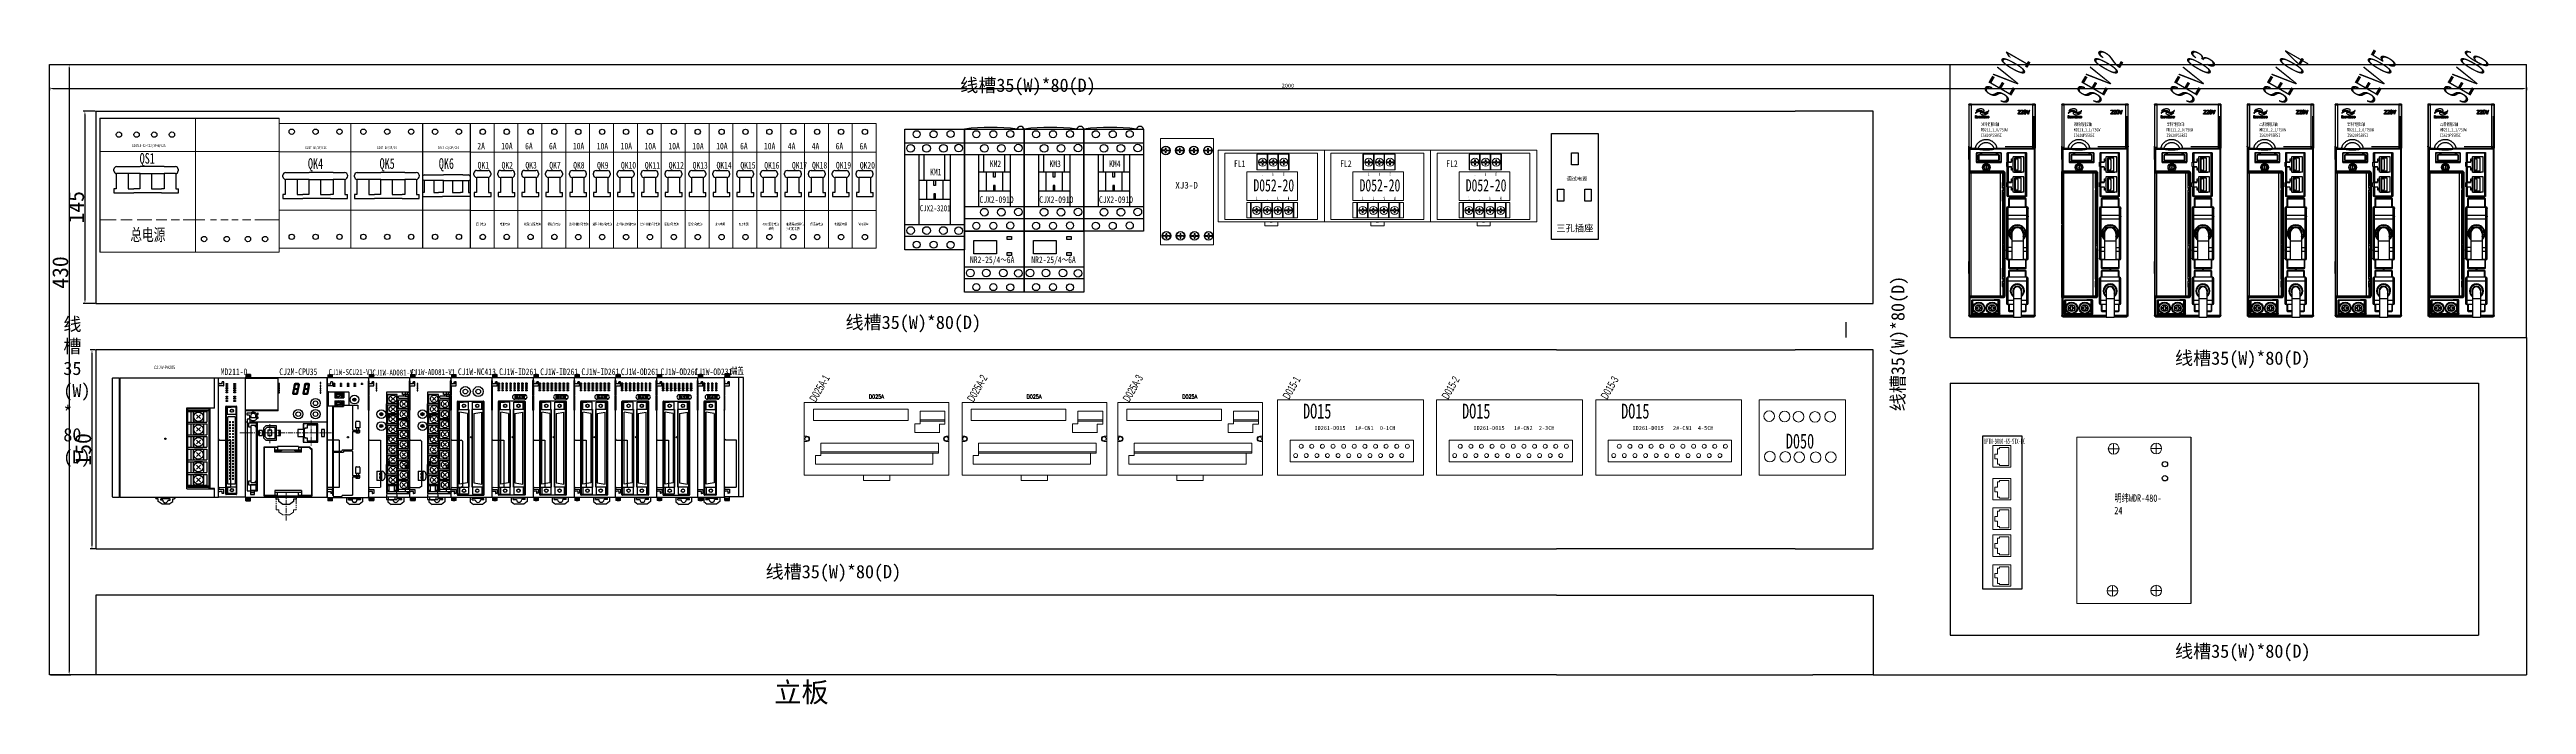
# Model space of a CAD drawing. Header units: millimetres. Extents: x -300 to 54435, y -106 to 60527.
# Drawn here: x 2011 to 3878, y 1274 to 1767 of the extents above; entities that cross this region are included whole.
import ezdxf
from ezdxf.enums import TextEntityAlignment as Align

# ---------------------------------------------------------------- set-up
doc = ezdxf.new("R2010")
doc.units = ezdxf.units.MM
doc.linetypes.add('CENTER', pattern=[2, 1.25, -0.25, 0.25, -0.25])
doc.linetypes.add('PHANTOM', pattern=[2.5, 1.25, -0.25, 0.25, -0.25, 0.25, -0.25])
for name, color, linetype in [('03___PRT_ALL_CURVES', 7, 'Continuous'), ('20_ALL_FEATURES', 7, 'Continuous'), ('MISC', 2, 'Continuous'), ('TEXT', 2, 'Continuous'), ('Z_OM_GAIKEI', 7, 'Continuous'), ('细实线层', 7, 'Continuous')]:
    doc.layers.add(name, color=color, linetype=linetype)
for name, color, linetype, lineweight in [('Z_OM_CENTER', 2, 'CENTER', 13), ('Z_OM_OUTLINE', 7, 'Continuous', 30), ('Z_OM_PHANTOM', 3, 'PHANTOM', 13)]:
    doc.layers.add(name, color=color, linetype=linetype, lineweight=lineweight)
doc.styles.add('BIGFONT', font='txt.shx', dxfattribs={"height": 2.2, "bigfont": 'bigfont'})
doc.styles.add('ST', font='', dxfattribs={"width": 0.8, "height": 300})
doc.styles.get("Standard").update_dxf_attribs({"font": ''})
doc.styles.add('WD', font='romans.shx', dxfattribs={"width": 0.8, "bigfont": 'gbcbig.shx'})
doc.styles.add('宋', font='', dxfattribs={"width": 0.7})
doc.styles.add('样式 0', font='')
doc.styles.add('样式 8', font='arial.ttf', dxfattribs={"width": 0.6, "height": 2.5})
doc.styles.get('ST').set_extended_font_data('SimSun')
doc.styles.get('Standard').set_extended_font_data('SimSun')
doc.styles.get('宋').set_extended_font_data('SimSun')
doc.styles.get('样式 0').set_extended_font_data('KaiTi_GB2312')
doc.dimstyles.new('ISO-25', dxfattribs={"dimtxt": 3, "dimasz": 2.5, "dimexe": 1.25, "dimexo": 0.625, "dimtad": 1, "dimtxsty": 'Standard', "dimcen": 2.5, "dimadec": 0, "dimazin": 0, "dimtfac": 1, "dimtmove": 0, "dimatfit": 3, "dimfxl": 1, "dimarcsym": 0})

msp = doc.modelspace()

# ---------------------------------------------------------------- texts
at = {"lineweight": 0, "style": '样式 8'}
for s, height, width, p in [('SEV 01', 20, 0.4, (3485.353, 1725.378)), ('SEV 02', 20, 0.4, (3555.29, 1725.378)), ('SEV 03', 20, 0.4, (3625.27, 1725.378)), ('SEV 04', 20, 0.4, (3695.207, 1725.378)), ('SEV 05', 20, 0.4, (3761.428, 1725.378)), ('SEV 06', 20, 0.4, (3831.365, 1725.378)), ('D025A-1', 6, 0.6, (2588.538, 1501.194)), ('D025A-2', 6, 0.6, (2707.392, 1501.194)), ('D025A-3', 6, 0.6, (2824.714, 1501.194)), ('D015-1', 6, 0.6, (2945.195, 1503.194)), ('D015-2', 6, 0.6, (3065.049, 1503.194)), ('D015-3', 6, 0.6, (3184.903, 1503.194))]:
    msp.add_text(s, height=height, rotation=60, dxfattribs=dict(at, width=width)).set_placement(p)
at = {"lineweight": 0, "attachment_point": 1}
for s, insert, char_height, width in [('线槽35(W)*80(D)', (2697.384, 1745.513), 10, 120.02374), ('{XJ3-D}', (2859.511, 1667.613), 5, 25.6048), ('线槽35(W)*80(D)', (2610.968, 1566.794), 10, 120.02374), ('线槽35\\P(W)\\P*\\P80\\P(D)', (2021.525, 1565.433), 10, 13.79767), ('线槽35(W)*80(D)', (3612.864, 1539.829), 10, 120.02374), ('线槽35(W)*80(D)', (2550.743, 1378.861), 10, 120.02374), ('线槽35(W)*80(D)', (3612.864, 1318.948), 10, 120.02374), ('立板', (2557.329, 1290.425), 15, 80.51664)]:
    msp.add_mtext(s, dxfattribs=dict(at, insert=insert, char_height=char_height, width=width))
at = {"lineweight": 0, "attachment_point": 1, "style": '宋'}
for s, insert, char_height, width in [('进料伺服X轴\\PMD211_1_0/750W\\PIS620PS5R5I', (3466.633, 1712.319), 2.5, 22.38818), ('进料伺服Z轴\\PMD211_1_1/750W\\PIS620PS5R5I', (3536.57, 1712.319), 2.5, 22.38818), ('出料伺服X轴\\PMD211_2_0/750W\\PIS620PS5R5I', (3606.507, 1712.319), 2.5, 22.38818), ('出料伺服Z轴\\PMD211_2_1/750W\\PIS620PS5R5I', (3676.445, 1712.319), 2.5, 22.38818), ('出料伺服X轴\\PMD211_2_0/750W\\PIS620PS5R5I', (3742.665, 1712.319), 2.5, 22.38818), ('出料伺服Z轴\\PMD211_2_1/750W\\PIS620PS5R5I', (3812.602, 1712.319), 2.5, 22.38818), ('控制电源', (2332.458, 1636.775), 2, 14.95364), ('电脑电源', (2350.458, 1636.775), 2, 14.95364), ('{\\fSimSun|b0|i0|c134|p2;风扇/插座电源}', (2368.458, 1636.775), 2, 15.2203), ('氦检仪电源', (2386.458, 1636.775), 2, 13.6203), ('进料伺服X轴电源', (2402.391, 1636.775), 2, 14.95364), ('进料伺服Z轴电源', (2420.391, 1636.775), 2, 14.95364), ('出料伺服X轴电源', (2438.391, 1636.775), 2, 14.95364), ('出料伺服Z轴电源', (2456.391, 1636.775), 2, 14.95364), ('复检X轴电源', (2474.391, 1636.775), 2, 14.95364), ('复检Y轴电源', (2492.391, 1636.775), 2, 14.95364), ('拉带电源', (2512.458, 1636.714), 2, 14.95364), ('PLC电源', (2530.458, 1636.714), 2, 14.95364), ('480W直流电源\\P    进线', (2548.458, 1636.775), 2, 12.6341), ('触摸屏&交换机&\\P扫码枪电源', (2566.458, 1636.714), 2, 14.95364), ('传感器电源', (2584.458, 1636.775), 2, 14.95364), ('电磁阀电源', (2602.458, 1636.714), 2, 14.95364), ('伺服刹车', (2620.458, 1636.775), 2, 14.95364), ('D050', (3319.611, 1477.854), 11.2, 74.37029), ('明纬WDR-480-\\P24 ', (3567.15, 1432.118), 5.6, 37.18515)]:
    msp.add_mtext(s, dxfattribs=dict(at, insert=insert, char_height=char_height, width=width))
at = {"lineweight": 0, "insert": (3399.014, 1494.672), "char_height": 10, "width": 120.02374, "attachment_point": 1, "rotation": 90}
msp.add_mtext('线槽35(W)*80(D)', dxfattribs=at)
at = {"color": 0, "lineweight": -2, "char_height": 3, "width": 61.03402, "attachment_point": 1}
for s, insert in [('ID261-DO15   1#-CN1  0-1CH               ', (2964.361, 1483.67)), ('{\\fSimSun|b0|i0|c134|p2;ID261-DO15   1#-CN2  2-3CH }              ', (3084.215, 1483.67)), ('ID261-DO15   2#-CN1  4-5CH               ', (3204.069, 1483.67))]:
    msp.add_mtext(s, dxfattribs=dict(at, insert=insert))
at = {"layer": 'MISC', "color": 0, "insert": (3154.285, 1671.39), "char_height": 2.8, "width": 16.56425, "attachment_point": 1, "style": '样式 0'}
msp.add_mtext('调试电源', dxfattribs=at)
at = {"layer": 'TEXT', "color": 0, "style": 'ST'}
for s, height, width, p in [('DZ47LE-32-C32/3P+N/32A', 2, 0.7, (2073.349, 1693.97)), ('QS1', 8, 0.7, (2079.038, 1681.385)), ('DZ47-60/3P/C10', 2, 0.7, (2203.974, 1692.413)), ('QK4', 8, 0.7, (2205.85, 1677.471)), ('DZ47-60/3P/C6', 2, 0.7, (2257.974, 1692.413)), ('QK5', 8, 0.7, (2259.85, 1677.471)), ('DZ47-60/2P/C10', 2, 0.7, (2303.81, 1692.413)), ('QK6', 8, 0.7, (2304.483, 1677.471)), ('2A', 5, 0.7, (2333.521, 1692.129)), ('QK1', 5, 0.7, (2333.753, 1677.7)), ('10A', 5, 0.7, (2351.521, 1692.129)), ('QK2', 5, 0.7, (2351.753, 1677.7)), ('6A', 5, 0.7, (2369.521, 1692.129)), ('QK3', 5, 0.7, (2369.753, 1677.7)), ('6A', 5, 0.7, (2387.521, 1692.129)), ('QK7', 5, 0.7, (2387.753, 1677.7)), ('10A', 5, 0.7, (2405.521, 1692.129)), ('QK8', 5, 0.7, (2405.753, 1677.7)), ('10A', 5, 0.7, (2423.521, 1692.068)), ('QK9', 5, 0.7, (2423.753, 1677.639)), ('10A', 5, 0.7, (2441.521, 1692.129)), ('QK10', 5, 0.7, (2441.753, 1677.7)), ('10A', 5, 0.7, (2459.521, 1692.068)), ('QK11', 5, 0.7, (2459.753, 1677.639)), ('10A', 5, 0.7, (2477.521, 1692.129)), ('QK12', 5, 0.7, (2477.753, 1677.7)), ('10A', 5, 0.7, (2495.521, 1692.068)), ('QK13', 5, 0.7, (2495.753, 1677.639)), ('10A', 5, 0.7, (2513.521, 1692.129)), ('QK14', 5, 0.7, (2513.753, 1677.7)), ('6A', 5, 0.7, (2531.521, 1692.129)), ('QK15', 5, 0.7, (2531.753, 1677.7)), ('10A', 5, 0.7, (2549.521, 1692.129)), ('QK16', 5, 0.7, (2549.753, 1677.639)), ('4A', 5, 0.7, (2567.521, 1692.129)), (' QK17', 5, 0.7, (2567.753, 1677.639)), ('4A', 5, 0.7, (2585.521, 1692.068)), ('QK18', 5, 0.7, (2585.753, 1677.7)), ('6A', 5, 0.7, (2603.521, 1692.129)), ('QK19', 5, 0.7, (2603.753, 1677.7)), ('6A', 5, 0.7, (2621.521, 1692.068)), ('QK20', 5, 0.7, (2621.753, 1677.639)), ('KM2', 5, 0.7, (2719.679, 1678.781)), ('KM3', 5, 0.7, (2764.679, 1678.781)), ('KM4', 5, 0.7, (2809.679, 1678.781)), ('FL1', 5, 0.7, (2903.771, 1678.898)), ('FL2', 5, 0.7, (2983.771, 1678.898)), ('FL2', 5, 0.7, (3063.771, 1678.898)), ('KM1', 5, 0.7, (2674.679, 1672.505)), ('D052-20', 9.216, 0.7, (2918.366, 1660.458)), ('D052-20', 9.216, 0.7, (2998.366, 1660.458)), ('D052-20', 9.216, 0.7, (3078.366, 1660.458)), ('CJX2-3201', 4.5, 0.7, (2666.994, 1645.525)), ('CJX2-0910', 5, 0.7, (2711.994, 1651.801)), ('CJX2-0910', 5, 0.7, (2756.994, 1651.801)), ('CJX2-0910', 5, 0.7, (2801.994, 1651.801)), ('总电源', 9.216, 0.7, (2072.018, 1623.195)), ('NR2-25/4～6A', 5, 0.7, (2704.775, 1606.416)), ('NR2-25/4～6A', 5, 0.7, (2751.013, 1606.416)), ('MD211-0', 5, 0.7, (2140.175, 1522.025)), ('CJ2M-CPU35', 5, 0.7, (2184.306, 1522.025)), ('CJ1W-SCU21-V1', 4.5, 0.7, (2221.388, 1522.023)), ('CJ1W-AD081-V1', 4.5, 0.7, (2254.43, 1521.722)), ('CJ1W-AD081-V1', 4.5, 0.7, (2283.388, 1522.022)), ('CJ1W-NC413', 5, 0.7, (2318.936, 1522.025)), ('CJ1W-ID261 ', 5, 0.7, (2349.936, 1522.025)), ('CJ1W-ID261 ', 5, 0.7, (2380.936, 1522.025)), ('CJ1W-ID261', 5, 0.7, (2411.936, 1522.026)), ('CJ1W-OD261', 5, 0.7, (2441.723, 1522.026)), ('CJ1W-OD261', 5, 0.7, (2471.531, 1522.026)), ('CJ1W-OD231', 5, 0.7, (2497.069, 1522.026)), ('端盖', 5, 0.7, (2524.556, 1522.785)), ('XPTN-9000-65-5TX-DC', 4, 0.5, (3468.861, 1470.198))]:
    msp.add_text(s, height=height, dxfattribs=dict(at, width=width)).set_placement(p)
at = {"layer": 'TEXT', "color": 0, "style": 'ST', "oblique": 0.5, "width": 0.5}
for s, p in [('L', (2924.789, 1671.981)), ('N', (2932.789, 1671.981)), ('E', (2940.789, 1671.981)), ('L', (3004.789, 1671.981)), ('N', (3012.789, 1671.981)), ('E', (3020.789, 1671.981)), ('L', (3084.789, 1671.981)), ('N', (3092.789, 1671.981)), ('E', (3100.789, 1671.981)), ('L', (2920.299, 1653.873)), ('L', (2928.299, 1653.873)), ('N', (2936.299, 1653.873)), ('N', (2944.299, 1653.873)), ('L', (3000.299, 1653.873)), ('L', (3008.299, 1653.873)), ('N', (3016.299, 1653.873)), ('N', (3024.299, 1653.873)), ('L', (3080.299, 1653.873)), ('L', (3088.299, 1653.873)), ('N', (3096.299, 1653.873)), ('N', (3104.299, 1653.873))]:
    msp.add_text(s, height=2.5, dxfattribs=at).set_placement(p)

# ---------------------------------------------------------------- blocks, each defined once
blk = doc.blocks.new('CJ1W-PA205R')
at = {"layer": 'Z_OM_GAIKEI'}
for p, q in [((0, 0.3), (0, 89.7)), ((0.3, 90), (5.5, 90)), ((5.5, 0.3), (5.5, 90)), ((5.5, 90), (5.5, 89.9)), ((5.5, 0), (5.5, 90)), ((5.5, 89.9), (5.5, 89.7)), ((5.5, 89.7), (5.5, 89.9)), ((5.5, 89.7), (6, 89.7)), ((6, 89.9), (6, 90)), ((6, 90), (79.7, 90)), ((6, 89.7), (6, 89.9)), ((6, 89.9), (6, 89.7)), ((6, 0.3), (6, 89.7)), ((6, 0.3), (6, 89.7)), ((38, 90), (38.1, 90)), ((77.1, 89.7), (77.1, 90)), ((77.1, 89.7), (77.1, 90)), ((77.1, 67.5), (77.1, 89.7)), ((77.1, 67.3), (77.1, 89.7)), ((80, 0.3), (80, 89.7)), ((83.8, 84), (80, 84)), ((82.7, 85.5), (81, 85.5)), ((83.8, 87), (82.7, 87)), ((82.7, 85.5), (82.7, 87)), ((84, 84.2), (84, 86.8)), ((56.2, 67.5), (77.1, 67.5)), ((56.2, 6.5), (56.2, 67.5)), ((56.9, 66.7), (72.9, 66.7)), ((56.9, 7.3), (56.9, 66.7)), ((56.9, 65.5), (72.9, 65.5)), ((56.9, 64.8), (71.2, 64.8)), ((56.9, 56.7), (71.2, 56.7)), ((59.2, 64.8), (59.2, 56.7)), ((61, 63.7), (61, 57.8)), ((67.9, 64.7), (62, 64.7)), ((62, 56.8), (67.9, 56.8)), ((63.4, 59.3), (66.4, 62.2)), ((63.4, 62.2), (66.4, 59.3)), ((68.9, 57.8), (68.9, 63.7)), ((71.2, 64.8), (71.2, 56.7)), ((72.9, 6.5), (72.9, 67.5)), ((73.9, 67.3), (73.6, 67)), ((73.6, 6.9), (73.6, 67)), ((77.1, 67.3), (73.9, 67.3)), ((56.9, 55.3), (71.2, 55.3)), ((56.9, 47.2), (71.2, 47.2)), ((56.9, 45.8), (71.2, 45.8)), ((56.9, 37.7), (71.2, 37.7)), ((59.2, 55.3), (59.2, 47.2)), ((59.2, 45.8), (59.2, 37.7)), ((61, 54.2), (61, 48.3)), ((61, 44.7), (61, 38.8)), ((67.9, 55.2), (62, 55.2)), ((62, 47.3), (67.9, 47.3)), ((67.9, 45.7), (62, 45.7)), ((62, 37.8), (67.9, 37.8)), ((63.4, 49.8), (66.4, 52.7)), ((63.4, 52.7), (66.4, 49.8)), ((63.4, 40.3), (66.4, 43.2)), ((63.4, 43.2), (66.4, 40.3)), ((68.9, 48.3), (68.9, 54.2)), ((68.9, 38.8), (68.9, 44.7)), ((71.2, 55.3), (71.2, 47.2)), ((71.2, 45.8), (71.2, 37.7)), ((81, 43.2), (89, 43)), ((81, 43.2), (81, 43.2)), ((89, 43), (89, 7.6)), ((56.9, 36.3), (71.2, 36.3)), ((56.9, 28.2), (71.2, 28.2)), ((56.9, 26.8), (71.2, 26.8)), ((56.9, 18.7), (71.2, 18.7)), ((59.2, 36.3), (59.2, 28.2)), ((59.2, 26.8), (59.2, 18.7)), ((61, 35.2), (61, 29.3)), ((61, 25.7), (61, 19.8)), ((67.9, 36.2), (62, 36.2)), ((62, 28.3), (67.9, 28.3)), ((67.9, 26.7), (62, 26.7)), ((62, 18.8), (67.9, 18.8)), ((63.4, 30.8), (66.4, 33.7)), ((63.4, 33.7), (66.4, 30.8)), ((63.4, 21.3), (66.4, 24.2)), ((63.4, 24.2), (66.4, 21.3)), ((68.9, 29.3), (68.9, 35.2)), ((68.9, 19.8), (68.9, 25.7)), ((71.2, 36.3), (71.2, 28.2)), ((71.2, 26.8), (71.2, 18.7)), ((0.3, 0), (5.5, 0)), ((4, 0), (4.2, 0)), ((4.2, 0), (5.5, 0)), ((5.5, 0.1), (5.5, 0.3)), ((5.5, 0.3), (5.5, 0)), ((5.5, 0.3), (6, 0.3)), ((5.5, 0), (5.5, 0.1)), ((6, 0.3), (6, 0.1)), ((6, 0.1), (6, 0.3)), ((6, 0.1), (6, 0)), ((6, 0), (79.7, 0)), ((32.5, -0.1), (32.5, 0)), ((47.5, -0.1), (47.5, 0)), ((56.2, 6.5), (77.1, 6.5)), ((56.9, 17.3), (71.2, 17.3)), ((56.9, 9.2), (71.2, 9.2)), ((72.9, 8.4), (56.9, 8.4)), ((72.9, 7.3), (56.9, 7.3)), ((59.2, 17.3), (59.2, 9.2)), ((61, 16.2), (61, 10.3)), ((67.9, 17.2), (62, 17.2)), ((62, 9.3), (67.9, 9.3)), ((63.4, 11.8), (66.4, 14.7)), ((63.4, 14.7), (66.4, 11.8)), ((68.9, 10.3), (68.9, 16.2)), ((71.2, 17.3), (71.2, 9.2)), ((73.9, 6.7), (73.6, 6.9)), ((77.1, 6.7), (73.9, 6.7)), ((77.1, 0), (77.1, 6.7)), ((77.1, 0.3), (77.1, 6.5)), ((77.1, 0), (77.1, 0.3)), ((77.1, 0), (77.1, 0.3)), ((83.8, 6), (80, 6)), ((81, 7.4), (89, 7.6)), ((81, 7.4), (81, 7.4)), ((82.7, 4.5), (81, 4.5)), ((82.7, 3), (82.7, 4.5)), ((83.8, 3), (82.7, 3)), ((84, 3.2), (84, 5.8)), ((34.5, -1.1), (33.5, -1.1)), ((34.5, -3.1), (34.5, -1.1)), ((37.5, -5.1), (34.5, -3.1)), ((36.5, -2.1), (36.5, -1.1)), ((43.5, -1.1), (36.5, -1.1)), ((38, -2.1), (36.5, -2.1)), ((42.5, -5.1), (37.5, -5.1)), ((42, -2.1), (43.5, -2.1)), ((42.5, -5.1), (45.5, -3.1)), ((43.5, -2.1), (43.5, -1.1)), ((45.5, -3.1), (45.5, -1.1)), ((45.5, -1.1), (46.5, -1.1))]:
    blk.add_line(p, q, dxfattribs=at)
for centre, radius in [((64.9, 60.7), 3.5), ((40, 44.2), 0.5), ((64.9, 51.2), 3.5), ((64.9, 41.7), 3.5), ((64.9, 32.2), 3.5), ((64.9, 22.8), 3.5), ((64.9, 13.3), 3.5)]:
    blk.add_circle(centre, radius, dxfattribs=at)
for centre, radius, start, end in [((0.3, 89.7), 0.3, 90.5171, 178.493), ((79.7, 89.7), 0.3, 0.0073, 89.9933), ((81, 86.5), 1, 182.1937, 270.5228), ((83.8, 86.8), 0.2, 0.0061, 89.9925), ((83.8, 84.2), 0.2, 269.9992, 0.0008), ((62, 63.7), 1, 90, 180), ((62, 57.8), 1, 180, 270), ((67.9, 63.7), 1, 0, 90), ((67.9, 57.8), 1, 270, 0), ((62, 54.2), 1, 90, 180), ((62, 48.3), 1, 180, 270), ((62, 44.7), 1, 90, 180), ((62, 38.8), 1, 180, 270), ((67.9, 54.2), 1, 0, 90), ((67.9, 48.3), 1, 270, 0), ((67.9, 44.7), 1, 0, 90), ((67.9, 38.8), 1, 270, 0), ((81, 44.2), 1, 180, 269), ((62, 35.2), 1, 90, 180), ((62, 29.3), 1, 180, 270), ((62, 25.7), 1, 90, 180), ((62, 19.8), 1, 180, 270), ((67.9, 35.2), 1, 0, 90), ((67.9, 29.3), 1, 270, 0), ((67.9, 25.7), 1, 0, 90), ((67.9, 19.8), 1, 270, 0), ((0.3, 0.3), 0.3, 181.507, 269.4829), ((62, 16.2), 1, 90, 180), ((62, 10.3), 1, 180, 270), ((67.9, 16.2), 1, 0, 90), ((67.9, 10.3), 1, 270, 0), ((79.7, 0.3), 0.3, 270.007, 359.9921), ((81, 6.4), 1, 90.9994, 180.0007), ((81, 3.5), 1, 89.7386, 177.8063), ((83.8, 5.8), 0.2, 359.9998, 90.0002), ((83.8, 3.2), 0.2, 270.0066, 359.9946), ((33.5, -0.1), 1, 180, 270), ((40, -2.1), 2, 180, 0), ((46.5, -0.1), 1, 270, 0)]:
    blk.add_arc(centre, radius, start, end, dxfattribs=at)
at = {"linetype": 'Continuous', "style": 'BIGFONT'}
blk.add_attdef('CJ1W-PA205R', (31.4, 96), '', height=2.2, dxfattribs=at)
blk = doc.blocks.new('CJ2M-PU35')
at = {"layer": 'Z_OM_CENTER', "ltscale": 3}
for p, q in [((49.8, 57.9), (49.8, 39.1)), ((-3.8, 48.5), (65.2, 48.5)), ((18.8, 55.1), (18.8, 40.7)), ((31, 4.1), (31, -17.5))]:
    blk.add_line(p, q, dxfattribs=at)
at = {"layer": 'Z_OM_OUTLINE'}
for p, q in [((0, 90), (0, 0)), ((62, 90), (0, 90)), ((24.9, 89.5), (0, 89.5)), ((0.6, 92.7), (0.6, 90)), ((4.1, 92.7), (0.6, 92.7)), ((4.1, 92.1), (0.6, 92.1)), ((4.1, 91.7), (0.6, 91.7)), ((4.1, 91.3), (0.6, 91.3)), ((4.1, 90.9), (0.6, 90.9)), ((4.1, 92.7), (4.1, 90)), ((24.9, 65.6), (24.9, 90)), ((24.9, 88.6), (25, 88.6)), ((25, 88.2), (24.9, 88.2)), ((25, 86.8), (24.9, 86.8)), ((25, 65.3), (25, 90)), ((25.9, 85.9), (25.5, 85.9)), ((25.5, 85.9), (25.5, 85.1)), ((25.5, 85.1), (25.9, 85.1)), ((25.9, 84.3), (25.5, 84.3)), ((25.5, 84.3), (25.5, 83.5)), ((25.5, 83.5), (25.9, 83.5)), ((25.9, 82.7), (25.5, 82.7)), ((25.5, 82.7), (25.5, 81.9)), ((25.5, 81.9), (25.9, 81.9)), ((25.9, 81.1), (25.5, 81.1)), ((25.5, 81.1), (25.5, 80.3)), ((25.5, 80.3), (25.9, 80.3)), ((25.9, 79.5), (25.5, 79.5)), ((25.5, 79.5), (25.5, 78.7)), ((25.5, 78.7), (25.9, 78.7)), ((25.9, 85.1), (25.9, 85.9)), ((25.9, 83.5), (25.9, 84.3)), ((25.9, 81.9), (25.9, 82.7)), ((25.9, 80.3), (25.9, 81.1)), ((25.9, 78.7), (25.9, 79.5)), ((36.3, 81), (35.8, 78.6)), ((36.9, 81.7), (36.3, 81)), ((37, 85), (36.5, 82.2)), ((36.5, 82.2), (36.9, 81.7)), ((37.1, 81.3), (36.6, 78.5)), ((36.6, 78.5), (39.1, 78.5)), ((36.6, 77.7), (39.1, 77.7)), ((39.6, 81.3), (37.1, 81.3)), ((37.8, 84.9), (37.3, 82.1)), ((37.3, 82.1), (39.7, 82.1)), ((40.2, 85.7), (37.8, 85.7)), ((40.2, 84.9), (37.8, 84.9)), ((39.1, 78.5), (39.6, 81.3)), ((39.7, 82.1), (40.2, 84.9)), ((39.8, 78.4), (40.4, 81.2)), ((39.9, 81.7), (40.6, 82.4)), ((40.4, 81.2), (39.9, 81.7)), ((40.6, 82.4), (41, 84.8)), ((44, 81), (43.5, 78.6)), ((44.6, 81.7), (44, 81)), ((44.7, 85), (44.2, 82.2)), ((44.2, 82.2), (44.6, 81.7)), ((44.8, 81.3), (44.3, 78.5)), ((44.3, 78.5), (46.8, 78.5)), ((44.3, 77.7), (46.8, 77.7)), ((47.3, 81.3), (44.8, 81.3)), ((45.5, 84.9), (45, 82.1)), ((45, 82.1), (47.4, 82.1)), ((47.9, 85.7), (45.5, 85.7)), ((47.9, 84.9), (45.5, 84.9)), ((46.8, 78.5), (47.3, 81.3)), ((47.4, 82.1), (47.9, 84.9)), ((47.5, 78.4), (48.1, 81.2)), ((47.6, 81.7), (48.3, 82.4)), ((48.1, 81.2), (47.6, 81.7)), ((48.3, 82.4), (48.7, 84.8)), ((57.2, 86.6), (56.7, 86.6)), ((56.7, 86.6), (56.7, 85.8)), ((56.7, 85.8), (57.2, 85.8)), ((56.7, 84.2), (56.7, 83.5)), ((57.2, 84.2), (56.7, 84.2)), ((56.7, 83.5), (57.2, 83.5)), ((56.7, 82.4), (56.7, 81.6)), ((57.2, 82.4), (56.7, 82.4)), ((56.7, 81.6), (57.2, 81.6)), ((56.7, 80.8), (56.7, 80)), ((57.2, 80.8), (56.7, 80.8)), ((56.7, 80), (57.2, 80)), ((56.7, 79.2), (56.7, 78.4)), ((57.2, 79.2), (56.7, 79.2)), ((56.7, 78.4), (57.2, 78.4)), ((57.2, 85.8), (57.2, 86.6)), ((57.2, 83.5), (57.2, 84.2)), ((57.2, 81.6), (57.2, 82.4)), ((57.2, 80), (57.2, 80.8)), ((57.2, 78.4), (57.2, 79.2)), ((62, 0), (62, 90)), ((62, 85.5), (64.7, 85.5)), ((66, 84), (62, 84)), ((64.7, 85.5), (64.7, 87)), ((66, 87), (64.7, 87)), ((66, 87), (66, 84)), ((24.9, 65.6), (0, 65.6)), ((25, 65.3), (0, 65.3)), ((0, 56.8), (1.6, 56.8)), ((1.5, 65.6), (1.5, 65.3)), ((1.6, 58.8), (1.6, 4.8)), ((3.9, 58.8), (1.6, 58.8)), ((1.7, 61.9), (1.7, 63.8)), ((1.7, 63.8), (4.6, 63.8)), ((3.3, 61.9), (1.7, 61.9)), ((9.3, 59.9), (3.1, 59.9)), ((3.9, 56.6), (3.9, 58.8)), ((3.9, 56.8), (62, 56.8)), ((9.5, 56.6), (3.9, 56.6)), ((8.5, 65.3), (8.5, 65.6)), ((8.5, 56.6), (8.5, 4.8)), ((9.5, 65.6), (9.5, 65.3)), ((9.9, 63.4), (9.5, 63.4)), ((9.5, 63.4), (9.5, 62.5)), ((9.5, 62.5), (9.9, 62.5)), ((9.5, 60.4), (9.5, 59.6)), ((9.9, 60.4), (9.5, 60.4)), ((9.5, 59.6), (9.9, 59.6)), ((9.5, 4.8), (9.5, 56.6)), ((9.9, 62.5), (9.9, 63.4)), ((9.9, 59.6), (9.9, 60.4)), ((17.5, 65.3), (17.5, 65.6)), ((18.5, 65.6), (18.5, 65.3)), ((19.5, 65.3), (19.5, 65.6)), ((24.4, 65.6), (24.4, 65.3)), ((24.5, 65.3), (24.5, 65.6)), ((2.7, 55.9), (2.7, 53.2)), ((8.5, 55.9), (2.7, 55.9)), ((2.7, 53.2), (4.5, 53.2)), ((4.5, 11.2), (4.5, 54.2)), ((8, 54.2), (4.5, 54.2)), ((8, 53.2), (8, 54.2)), ((8, 53.2), (8.5, 53.2)), ((13.1, 50.4), (10.4, 50.4)), ((10.4, 46.6), (10.4, 50.4)), ((10.4, 46.6), (13.1, 46.6)), ((10.9, 46.6), (10.9, 50.4)), ((13.1, 46.6), (13.1, 50.4)), ((15.6, 53.8), (14, 52.2)), ((14, 52.2), (14, 44.8)), ((14, 44.8), (15.6, 43.2)), ((14.2, 37.9), (14.2, 1.2)), ((24.5, 37.9), (14.2, 37.9)), ((14.5, 37.5), (14.5, 1.6)), ((24.5, 37.5), (14.5, 37.5)), ((16.4, 52.7), (14.9, 51.2)), ((14.9, 51.2), (14.9, 45.8)), ((14.9, 45.8), (16.4, 44.3)), ((23.6, 53.8), (15.6, 53.8)), ((15.6, 43.2), (23.6, 43.2)), ((22.7, 52.7), (16.4, 52.7)), ((16.4, 44.3), (22.7, 44.3)), ((20.3, 50.5), (17.3, 50.5)), ((17.3, 50.5), (17.3, 46.5)), ((17.3, 46.5), (20.3, 46.5)), ((20.3, 46.5), (20.3, 50.5)), ((22.5, 34), (22.5, 37.5)), ((22.7, 44.3), (22.7, 52.7)), ((23.6, 43.2), (23.6, 53.8)), ((26.7, 50.4), (24.5, 50.4)), ((24.5, 46.6), (26.7, 46.6)), ((40.4, 38.2), (24.5, 38.2)), ((24.5, 38.2), (24.5, 35.5)), ((25.5, 50.4), (25.5, 46.6)), ((26.7, 46.6), (26.7, 50.4)), ((43.8, 51.2), (39.9, 51.2)), ((39.9, 51.2), (39.9, 45.8)), ((39.9, 45.8), (43.8, 45.8)), ((40.4, 38.2), (40.4, 35.5)), ((48.9, 37.9), (40.4, 37.9)), ((48.4, 37.5), (40.4, 37.5)), ((42.5, 34), (42.5, 37.5)), ((54.8, 55.4), (43.8, 55.4)), ((43.8, 55.4), (43.8, 51.2)), ((43.8, 45.8), (43.8, 41.6)), ((43.8, 41.6), (54.8, 41.6)), ((44, 55.4), (44, 41.6)), ((45.1, 51.7), (44.6, 51.7)), ((44.6, 51.7), (44.6, 45.3)), ((44.6, 45.3), (45.1, 45.3)), ((46.8, 52.2), (45.1, 52.2)), ((45.1, 52.2), (45.1, 51.7)), ((45.1, 45.3), (45.1, 44.8)), ((45.1, 44.8), (46.8, 44.8)), ((54, 54.5), (46.8, 54.5)), ((46.8, 54.5), (46.8, 52.2)), ((46.8, 44.8), (46.8, 42.5)), ((46.8, 42.5), (54, 42.5)), ((50.4, 35.5), (48.4, 37.5)), ((48.9, 37.9), (50.6, 36.2)), ((54, 42.5), (54, 54.5)), ((54.8, 41.6), (54.8, 55.4)), ((59.8, 51.2), (57.7, 51.2)), ((57.7, 51.2), (57.7, 45.8)), ((57.7, 45.8), (59.8, 45.8)), ((59.8, 45.8), (59.8, 51.2)), ((71, 43.2), (62, 43.2)), ((71, 43.2), (71, 7.4)), ((42.5, 35.5), (22.5, 35.5)), ((27.4, 35.1), (22.5, 35.1)), ((42.5, 34), (22.5, 34)), ((27.4, 35.5), (27.4, 35.1)), ((37.5, 35.1), (37.5, 35.5)), ((42.5, 35.1), (37.5, 35.1)), ((50.4, 1.6), (50.4, 35.5)), ((50.6, 1.2), (50.6, 36.2)), ((0, 0), (62, 0)), ((0.6, -2.7), (0.6, 0)), ((1.6, 4.8), (9.5, 4.8)), ((2.7, 12.2), (2.7, 9.5)), ((4.5, 12.2), (2.7, 12.2)), ((2.7, 9.5), (8.5, 9.5)), ((4, 4.4), (4, 2.1)), ((7.2, 3.4), (4, 3.4)), ((4, 2.1), (7.2, 2.1)), ((4.1, -2.7), (4.1, 0)), ((4.2, 9.3), (4.2, 5.5)), ((8.3, 9.3), (4.2, 9.3)), ((4.2, 5.5), (8.3, 5.5)), ((4.5, 11.2), (8, 11.2)), ((7.2, 2.1), (7.2, 4.4)), ((8.5, 12.2), (8, 12.2)), ((8, 11.2), (8, 12.2)), ((8.3, 5.5), (8.3, 9.3)), ((14.2, 1.2), (24.5, 1.2)), ((14.5, 1.6), (24.5, 1.6)), ((42.5, 5.1), (22.5, 5.1)), ((22.5, 5.1), (22.5, 1.6)), ((42.5, 3.6), (22.5, 3.6)), ((23.5, -1.4), (23.5, 0)), ((24.5, 0.9), (24.5, 3.6)), ((40.4, 0.9), (24.5, 0.9)), ((38.5, 0), (38.5, -1.4)), ((40.4, 0.9), (40.4, 3.6)), ((40.4, 1.6), (50.4, 1.6)), ((40.4, 1.2), (50.6, 1.2)), ((42.5, 5.1), (42.5, 1.6)), ((71, 7.4), (62, 7.4)), ((66, 6), (62, 6)), ((62, 4.5), (64.7, 4.5)), ((64.7, 4.5), (64.7, 3)), ((66, 3), (64.7, 3)), ((66, 3), (66, 6)), ((0.6, -0.9), (4.1, -0.9)), ((0.6, -1.3), (4.1, -1.3)), ((0.6, -1.7), (4.1, -1.7)), ((0.6, -2.1), (4.1, -2.1)), ((0.6, -2.7), (4.1, -2.7)), ((25.5, -1.4), (23.5, -1.4)), ((25.5, -3.2), (25.5, -1.4)), ((28.5, -5.4), (25.5, -3.2)), ((33.5, -5.4), (28.5, -5.4)), ((36.5, -3.2), (33.5, -5.4)), ((38.5, -1.4), (36.5, -1.4)), ((36.5, -1.4), (36.5, -3.2))]:
    blk.add_line(p, q, dxfattribs=at)
for centre, radius in [((40.1, 62.7), 3.5), ((40.1, 62.7), 1.75), ((53.1, 70.9), 3.5), ((53.1, 62.7), 3.5), ((53.1, 70.9), 1.75), ((53.1, 62.7), 1.75)]:
    blk.add_circle(centre, radius, dxfattribs=at)
for centre, radius, start, end in [((36.6, 78.5), 0.822, 171.7633, 268.2367), ((37.8, 84.9), 0.8, 90, 170), ((39.1, 78.5), 0.8, 270, 350), ((40.2, 84.9), 0.8, 350, 90), ((44.3, 78.5), 0.822, 171.7633, 268.2367), ((45.5, 84.9), 0.84, 92.2492, 167.7508), ((46.8, 78.5), 0.8, 270, 350), ((47.9, 84.9), 0.8, 350, 90), ((6.2, 61.3), 3.41, 205.2179, 334.7821), ((7.2, 61.5), 3.89, 174.3127, 204.4208), ((6.2, 61.3), 2, 313.3228, 226.6772), ((6.2, 61.3), 2.98, 331.7189, 122.6786)]:
    blk.add_arc(centre, radius, start, end, dxfattribs=at)
at = {"layer": 'Z_OM_PHANTOM', "ltscale": 3}
for p, q in [((23.5, -9.3), (23.5, -1.4)), ((25.5, -9.3), (23.5, -9.3)), ((25.5, -9.3), (25.5, -11.1)), ((28.5, -13.3), (25.5, -11.1)), ((33.5, -13.3), (28.5, -13.3)), ((36.5, -11.1), (33.5, -13.3)), ((36.5, -9.3), (36.5, -11.1)), ((38.5, -9.3), (36.5, -9.3)), ((38.5, -1.4), (38.5, -9.3))]:
    blk.add_line(p, q, dxfattribs=at)
blk = doc.blocks.new('CJ1W-SCU21')
at = {"layer": 'Z_OM_GAIKEI'}
for p, q in [((-0.3, 87.9), (-0.3, 77)), ((0, 87.9), (-0.3, 87.9)), ((-0.3, 77), (0, 77)), ((-0.3, 76.5), (-0.3, 65.6)), ((-0.3, 76.5), (0, 76.5)), ((-0.1, 77), (-0.1, 76.5)), ((0, 89.7), (0, 0.3)), ((30.7, 90), (0.3, 90)), ((0.5, 92.5), (4, 92.5)), ((0.5, 92.5), (0.5, 92.1)), ((0.5, 92.1), (4, 92.1)), ((0.5, 92.1), (0.5, 91.7)), ((0.5, 91.7), (4, 91.7)), ((0.5, 91.7), (0.5, 91.3)), ((0.5, 91.3), (4, 91.3)), ((0.5, 91.3), (0.5, 90.9)), ((0.5, 90.9), (4, 90.9)), ((0.5, 90.9), (0.5, 90)), ((0.7, 79.3), (0.7, 69.1)), ((0.9, 79.5), (16.1, 79.5)), ((1.5, 92.7), (1.5, 92.5)), ((1.5, 92.7), (3.1, 92.7)), ((2.1, 92.7), (2.1, 92.5)), ((2.5, 92.7), (2.5, 92.5)), ((3.1, 92.7), (3.1, 92.5)), ((4, 92.1), (4, 92.5)), ((4, 91.7), (4, 92.1)), ((4, 91.3), (4, 91.7)), ((4, 90.9), (4, 91.3)), ((4, 90), (4, 90.9)), ((5.6, 85.9), (4.4, 85.9)), ((4.4, 85.9), (4.4, 85.1)), ((5.6, 85.1), (4.4, 85.1)), ((5.6, 84.3), (4.4, 84.3)), ((4.4, 84.3), (4.4, 83.5)), ((5.6, 83.5), (4.4, 83.5)), ((5.6, 85.9), (5.6, 85.1)), ((5.6, 84.3), (5.6, 83.5)), ((5.6, 78.8), (12.4, 78.8)), ((5.6, 78.8), (5.6, 75)), ((6, 78.4), (5.6, 78.4)), ((6, 78), (5.6, 78)), ((6, 77.9), (5.6, 77.9)), ((6, 75.9), (5.6, 75.9)), ((6, 75.9), (5.6, 75.9)), ((6, 75.5), (5.6, 75.5)), ((5.6, 75), (12.4, 75)), ((6, 78.8), (6, 78.4)), ((6, 78), (6, 77.9)), ((6.2, 77.9), (6, 77.9)), ((6, 75.9), (6, 75.9)), ((6.2, 75.9), (6, 75.9)), ((6, 75.5), (6, 75)), ((6.2, 77.9), (6.2, 76.9)), ((6.2, 76.9), (6.2, 75.9)), ((6.5, 78.8), (6.5, 76.9)), ((6.5, 76.9), (6.5, 75)), ((8, 77.9), (9, 77.9)), ((8, 76), (8, 76)), ((8, 76), (9, 76)), ((9, 76.9), (8.9, 76.9)), ((10.8, 85.9), (9.6, 85.9)), ((9.6, 85.9), (9.6, 85.1)), ((10.8, 85.1), (9.6, 85.1)), ((10.8, 84.3), (9.6, 84.3)), ((9.6, 84.3), (9.6, 83.5)), ((10.8, 83.5), (9.6, 83.5)), ((11, 77.2), (10.7, 77.2)), ((10.7, 77.2), (10.7, 76.9)), ((10.7, 76.9), (10.7, 76.7)), ((11, 76.7), (10.7, 76.7)), ((10.8, 85.9), (10.8, 85.1)), ((10.8, 84.3), (10.8, 83.5)), ((11.5, 78.8), (11.5, 76.9)), ((11.5, 76.9), (11.5, 75)), ((12, 77.9), (11.7, 77.9)), ((11.7, 76.9), (11.7, 77.9)), ((11.7, 75.9), (11.7, 76.9)), ((12, 75.9), (11.7, 75.9)), ((12, 77.9), (12, 78.8)), ((12.4, 77.9), (12, 77.9)), ((12, 75), (12, 75.9)), ((12.4, 75.9), (12, 75.9)), ((12.4, 78.8), (12.4, 75)), ((16.1, 85.9), (14.9, 85.9)), ((14.9, 85.9), (14.9, 85.1)), ((16.1, 85.1), (14.9, 85.1)), ((16.1, 84.3), (14.9, 84.3)), ((14.9, 84.3), (14.9, 83.5)), ((16.1, 83.5), (14.9, 83.5)), ((16.1, 85.9), (16.1, 85.1)), ((16.1, 84.3), (16.1, 83.5)), ((16.3, 79.3), (16.3, 69.4)), ((21.3, 85.9), (20.1, 85.9)), ((20.1, 85.9), (20.1, 85.1)), ((21.3, 85.1), (20.1, 85.1)), ((21.3, 84.3), (20.1, 84.3)), ((20.1, 84.3), (20.1, 83.5)), ((21.3, 83.5), (20.1, 83.5)), ((21.3, 85.9), (21.3, 85.1)), ((21.3, 84.3), (21.3, 83.5)), ((26.6, 85.9), (25.4, 85.9)), ((25.4, 85.9), (25.4, 85.1)), ((26.6, 85.1), (25.4, 85.1)), ((26.6, 85.9), (26.6, 85.1)), ((31, 89.7), (31, 0.3)), ((31.2, 87.9), (31, 87.5)), ((31, 87.9), (31.3, 87.9)), ((31, 84), (35, 84)), ((31, 84), (35, 84)), ((31.3, 77), (31, 77)), ((31.3, 76.5), (31, 76.5)), ((31.1, 77), (31.1, 76.5)), ((31.3, 87.9), (31.3, 85.8)), ((31.3, 84), (31.3, 77)), ((31.3, 76.5), (31.3, 65.6)), ((34, 85.5), (32, 85.5)), ((34, 85.5), (32, 85.5)), ((33.7, 85.5), (33.7, 87)), ((33.7, 87), (34, 87)), ((33.7, 87), (34, 87)), ((33.7, 85.5), (33.7, 87)), ((35, 87), (34, 87)), ((35, 87), (34, 87)), ((34, 87), (34, 85.5)), ((34, 87), (34, 85.5)), ((35, 84), (35, 87)), ((35, 84), (35, 87)), ((0, 65.6), (-0.3, 65.6)), ((-0.2, 65.6), (0, 66.1)), ((0.9, 68.9), (5.6, 68.9)), ((4, 68.2), (4, 1.7)), ((4.7, 68.2), (4, 68.2)), ((4.5, 68.2), (4.5, 1.7)), ((4.5, 67.9), (4.5, 35.4)), ((5, 68.4), (12.3, 68.4)), ((5.6, 72.7), (5.6, 68.4)), ((5.6, 72.7), (12.4, 72.7)), ((6, 72.3), (5.6, 72.3)), ((6, 71.9), (5.6, 71.9)), ((6, 71.8), (5.6, 71.8)), ((6, 69.8), (5.6, 69.8)), ((6, 69.8), (5.6, 69.8)), ((6, 69.4), (5.6, 69.4)), ((6, 68.6), (5.6, 68.6)), ((6, 72.7), (6, 72.3)), ((6, 71.9), (6, 71.8)), ((6.2, 71.8), (6, 71.8)), ((6, 69.8), (6, 69.8)), ((6.2, 69.8), (6, 69.8)), ((6, 69.4), (6, 68.6)), ((6, 68.6), (6, 68.4)), ((6.2, 71.8), (6.2, 70.8)), ((6.2, 70.8), (6.2, 69.8)), ((6.5, 72.7), (6.5, 70.8)), ((6.5, 70.8), (6.5, 68.6)), ((9, 68.6), (6.5, 68.6)), ((8, 71.8), (9, 71.8)), ((8, 69.9), (8, 69.9)), ((8, 69.9), (9, 69.9)), ((9, 68.8), (9, 68.6)), ((11.5, 68.6), (9, 68.6)), ((11, 71.1), (10.7, 71.1)), ((10.7, 71.1), (10.7, 70.8)), ((10.7, 70.8), (10.7, 70.6)), ((11, 70.6), (10.7, 70.6)), ((11.5, 72.7), (11.5, 70.8)), ((11.5, 70.8), (11.5, 68.6)), ((12, 71.8), (11.7, 71.8)), ((11.7, 70.8), (11.7, 71.8)), ((11.7, 69.8), (11.7, 70.8)), ((11.8, 69.8), (11.7, 69.8)), ((12, 69.8), (11.8, 69.8)), ((12, 71.8), (12, 72.7)), ((12.4, 71.8), (12, 71.8)), ((12, 68.6), (12, 69.8)), ((12.4, 69.8), (12, 69.8)), ((12.3, 68.6), (12, 68.6)), ((12, 68.4), (12, 68.6)), ((12.3, 68.9), (12.3, 68.4)), ((12.4, 72.7), (12.4, 69)), ((12.8, 69.4), (18.5, 69.4)), ((16.3, 69.5), (23, 69.5)), ((19, 68.9), (19, 51.2)), ((19, 68.2), (19.1, 68.2)), ((19.1, 68.2), (19.1, 50.8)), ((19.2, 74), (20.1, 74.3)), ((19.2, 73.5), (20.1, 73.2)), ((20.1, 74.3), (20.1, 74)), ((20.1, 74), (21.5, 74)), ((20.1, 73.5), (21.5, 73.5)), ((20.1, 73.2), (20.1, 73.5)), ((21.5, 52.4), (21.5, 56.9)), ((21.9, 57.4), (23.9, 57.4)), ((23, 69.5), (23, 66.4)), ((24.4, 56.9), (24.4, 52.4)), ((31.2, 65.6), (31, 66.1)), ((31, 65.6), (31.3, 65.6)), ((19, 49.2), (19, 36.4)), ((19.1, 49.5), (19.1, 35.9)), ((19.4, 50.7), (24.4, 50.7)), ((19.4, 49.7), (23.5, 49.7)), ((23.4, 52.4), (21.5, 52.4)), ((21.5, 49.7), (21.5, 49.2)), ((21.9, 48.7), (23.9, 48.7)), ((22.3, 50.7), (22.3, 52.4)), ((24.4, 52.4), (23.4, 52.4)), ((23.5, 52.4), (23.5, 49.7)), ((24.4, 49.2), (24.4, 50.7)), ((32, 43.2), (40, 43.1)), ((40, 43.1), (40, 7.6)), ((40, 42.4), (40, 25.3)), ((4.5, 33.6), (4.5, 1.1)), ((5, 34.9), (10.7, 34.9)), ((5, 34.1), (12.3, 34.1)), ((5.5, 34.9), (5.5, 34.1)), ((6, 34.9), (6, 34.1)), ((11.2, 35.9), (18.5, 35.9)), ((11.2, 35.9), (11.2, 35.4)), ((12.3, 34.6), (12.3, 34.1)), ((12.8, 35.1), (18.5, 35.1)), ((18.6, 35.9), (19.1, 35.9)), ((19, 34.6), (19, 16.9)), ((19, 33.9), (19.1, 33.9)), ((19.1, 33.9), (19.1, 16.5)), ((21.5, 18.1), (21.5, 22.6)), ((21.9, 23.1), (23.9, 23.1)), ((24.4, 22.6), (24.4, 18.1)), ((40, 25.3), (40, 8.2)), ((0.3, 0), (30.7, 0)), ((0.5, 0), (0.5, -0.9)), ((4, 1.7), (4.5, 1.7)), ((4, -0.9), (4, 0)), ((5, 0.6), (10.7, 0.6)), ((11.2, 1.6), (18.5, 1.6)), ((11.2, 1.6), (11.2, 1.1)), ((14.5, 0), (14.5, -3.3)), ((18.8, 1.7), (19.1, 1.7)), ((19, 14.9), (19, 2.1)), ((19.1, 15.2), (19.1, 1.7)), ((19.4, 16.4), (24.4, 16.4)), ((19.4, 15.4), (23.5, 15.4)), ((23.4, 18.1), (21.5, 18.1)), ((21.5, 15.4), (21.5, 14.9)), ((21.9, 14.4), (23.9, 14.4)), ((22.3, 16.4), (22.3, 18.1)), ((24.4, 18.1), (23.4, 18.1)), ((23.5, 18.1), (23.5, 15.4)), ((24.4, 14.9), (24.4, 16.4)), ((26.5, 0), (26.5, -3.3)), ((31, 6), (35, 6)), ((31, 6), (35, 6)), ((32, 7.5), (40, 7.6)), ((34, 4.5), (32, 4.5)), ((34, 4.5), (32, 4.5)), ((33.7, 4.5), (33.7, 3)), ((33.7, 4.5), (33.7, 3)), ((33.7, 3), (34, 3)), ((33.7, 3), (34, 3)), ((34, 3), (34, 4.5)), ((34, 3), (34, 4.5)), ((35, 3), (34, 3)), ((35, 3), (34, 3)), ((35, 6), (35, 3)), ((35, 6), (35, 3)), ((4, -0.9), (0.5, -0.9)), ((0.5, -0.9), (0.5, -1.3)), ((4, -1.3), (0.5, -1.3)), ((0.5, -1.3), (0.5, -1.7)), ((4, -1.7), (0.5, -1.7)), ((0.5, -1.7), (0.5, -2.1)), ((4, -2.1), (0.5, -2.1)), ((0.5, -2.1), (0.5, -2.5)), ((4, -2.5), (0.5, -2.5)), ((1.5, -2.7), (1.5, -2.5)), ((3.1, -2.7), (1.5, -2.7)), ((2.1, -2.7), (2.1, -2.5)), ((2.5, -2.7), (2.5, -2.5)), ((3.1, -2.7), (3.1, -2.5)), ((4, -1.3), (4, -0.9)), ((4, -1.7), (4, -1.3)), ((4, -2.1), (4, -1.7)), ((4, -2.5), (4, -2.1)), ((14.5, -3.3), (17, -5.3)), ((25, -0.8), (16, -0.8)), ((16, -1.8), (16, -0.8)), ((16, -0.8), (16.2, -0.9)), ((16, -1.8), (16.2, -1.6)), ((16, -1.8), (18.5, -1.8)), ((16.2, -0.9), (16.2, -1.6)), ((16.2, -0.9), (24.9, -0.9)), ((16.2, -1.6), (18.7, -1.6)), ((24, -5.3), (17, -5.3)), ((18.5, -1.8), (18.7, -1.6)), ((18.7, -1.6), (18.7, -1.8)), ((22.4, -1.6), (22.4, -1.8)), ((24.9, -1.6), (22.4, -1.6)), ((22.5, -1.8), (22.4, -1.6)), ((25, -1.8), (22.5, -1.8)), ((26.5, -3.3), (24, -5.3)), ((25, -0.8), (24.9, -0.9)), ((24.9, -0.9), (24.9, -1.6)), ((25, -1.8), (24.9, -1.6)), ((25, -1.8), (25, -0.8))]:
    blk.add_line(p, q, dxfattribs=at)
for centre, radius in [((20.4, 73.7), 3.3), ((20.4, 73.7), 1.19), ((15.5, 45.3), 0.5)]:
    blk.add_circle(centre, radius, dxfattribs=at)
for centre, radius, start, end in [((0.3, 89.7), 0.3, 90, 180), ((0.9, 79.3), 0.2, 90, 180), ((9, 76.9), 2, 108.1926, 180), ((8, 76.9), 0.95, 90, 180), ((9, 76.9), 2, 180, 251.8018), ((8, 76.9), 0.95, 180, 270.7955), ((8, 76.9), 0.95, 0, 90), ((8, 76.9), 0.95, 270.7955, 0), ((9, 76.9), 0.95, 359.8785, 90), ((9, 76.9), 0.95, 270, 359.8785), ((9, 76.9), 2, 7.1808, 71.8074), ((9, 76.9), 2, 288.1982, 352.8192), ((16.1, 79.3), 0.2, 0, 90), ((30.7, 89.7), 0.3, 0, 90), ((32, 86.5), 1, 180, 270), ((32, 86.5), 1, 180, 270), ((0.9, 69.1), 0.2, 180, 270), ((5, 67.9), 0.495, 90, 180), ((9, 70.8), 2, 108.1926, 180), ((8, 70.8), 0.95, 90, 180), ((9, 70.8), 2, 180, 270), ((8, 70.8), 0.95, 180, 270.4593), ((8, 70.8), 0.95, 0, 90), ((8, 70.8), 0.95, 270.4593, 0), ((9, 70.8), 0.95, 359.8785, 90), ((9, 70.8), 0.95, 270, 359.8785), ((9, 70.8), 2, 270, 352.8192), ((9, 70.8), 2, 7.1808, 71.8074), ((12.8, 68.9), 0.495, 90, 180), ((18.5, 68.9), 0.495, 0, 90), ((21.9, 56.9), 0.495, 90, 180), ((23.9, 56.9), 0.495, 0, 90), ((19.4, 51.2), 0.495, 180, 270), ((19.4, 49.2), 0.495, 90, 180), ((21.9, 49.2), 0.495, 180, 270), ((23.9, 49.2), 0.495, 270, 0), ((32, 44.2), 1, 180.0001, 269.0001), ((5, 35.4), 0.495, 180, 270), ((5, 33.6), 0.495, 90, 180), ((10.7, 35.4), 0.495, 270, 0), ((12.8, 34.6), 0.495, 90, 180), ((18.5, 36.4), 0.495, 270, 0), ((18.5, 34.6), 0.495, 0, 90), ((21.9, 22.6), 0.495, 90, 180), ((23.9, 22.6), 0.495, 0, 90), ((0.3, 0.3), 0.3, 180, 270), ((5, 1.1), 0.495, 180, 270), ((10.7, 1.1), 0.495, 270, 0), ((18.5, 2.1), 0.495, 270, 0), ((19.4, 16.9), 0.495, 180, 270), ((19.4, 14.9), 0.495, 90, 180), ((21.9, 14.9), 0.495, 180, 270), ((23.9, 14.9), 0.495, 270, 0), ((30.7, 0.3), 0.3, 270, 0), ((32, 6.5), 1, 91, 180), ((32, 3.5), 1, 90, 180), ((32, 3.5), 1, 90, 180), ((20.5, -1.8), 2, 180, 0), ((20.5, -1.8), 1.84, 180.8833, 0)]:
    blk.add_arc(centre, radius, start, end, dxfattribs=at)
blk = doc.blocks.new('CJ1W-ID261')
at = {"layer": 'Z_OM_GAIKEI'}
for p, q in [((7114.2, 1989.7), (7114.2, 1978.8)), ((7114.5, 1989.7), (7114.2, 1989.7)), ((7114.2, 1978.8), (7114.5, 1978.8)), ((7114.3, 1978.8), (7114.3, 1978.3)), ((7114.5, 1991.5), (7114.5, 1902.1)), ((7145.2, 1991.8), (7114.8, 1991.8)), ((7115, 1994.3), (7115, 1993.9)), ((7115, 1994.3), (7118.5, 1994.3)), ((7115, 1993.9), (7115, 1993.5)), ((7115, 1993.9), (7118.5, 1993.9)), ((7115, 1993.5), (7115, 1993.1)), ((7115, 1993.5), (7118.5, 1993.5)), ((7115, 1993.1), (7115, 1992.7)), ((7115, 1993.1), (7118.5, 1993.1)), ((7115, 1992.7), (7115, 1991.8)), ((7115, 1992.7), (7118.5, 1992.7)), ((7116, 1994.5), (7117.6, 1994.5)), ((7116, 1994.5), (7116, 1994.3)), ((7116.6, 1994.5), (7116.6, 1994.3)), ((7117, 1994.5), (7117, 1994.3)), ((7117.6, 1994.5), (7117.6, 1994.3)), ((7118.5, 1993.9), (7118.5, 1994.3)), ((7118.5, 1993.5), (7118.5, 1993.9)), ((7118.5, 1993.1), (7118.5, 1993.5)), ((7118.5, 1992.7), (7118.5, 1993.1)), ((7118.5, 1991.8), (7118.5, 1992.7)), ((7118.9, 1987.7), (7118.9, 1986.9)), ((7120.1, 1987.7), (7118.9, 1987.7)), ((7120.1, 1986.9), (7118.9, 1986.9)), ((7120.1, 1986.1), (7118.9, 1986.1)), ((7118.9, 1986.1), (7118.9, 1985.3)), ((7120.1, 1985.3), (7118.9, 1985.3)), ((7120.1, 1984.5), (7118.9, 1984.5)), ((7118.9, 1984.5), (7118.9, 1983.7)), ((7120.1, 1983.7), (7118.9, 1983.7)), ((7120.1, 1982.9), (7118.9, 1982.9)), ((7118.9, 1982.9), (7118.9, 1982.1)), ((7120.1, 1982.1), (7118.9, 1982.1)), ((7120.1, 1987.7), (7120.1, 1986.9)), ((7120.1, 1986.1), (7120.1, 1985.3)), ((7120.1, 1984.5), (7120.1, 1983.7)), ((7120.1, 1982.9), (7120.1, 1982.1)), ((7121.9, 1987.7), (7121.9, 1986.9)), ((7123.1, 1987.7), (7121.9, 1987.7)), ((7123.1, 1986.9), (7121.9, 1986.9)), ((7123.1, 1986.1), (7121.9, 1986.1)), ((7121.9, 1986.1), (7121.9, 1985.3)), ((7123.1, 1985.3), (7121.9, 1985.3)), ((7123.1, 1984.5), (7121.9, 1984.5)), ((7121.9, 1984.5), (7121.9, 1983.7)), ((7123.1, 1983.7), (7121.9, 1983.7)), ((7123.1, 1982.9), (7121.9, 1982.9)), ((7121.9, 1982.9), (7121.9, 1982.1)), ((7123.1, 1982.1), (7121.9, 1982.1)), ((7123.1, 1987.7), (7123.1, 1986.9)), ((7123.1, 1986.1), (7123.1, 1985.3)), ((7123.1, 1984.5), (7123.1, 1983.7)), ((7123.1, 1982.9), (7123.1, 1982.1)), ((7124.9, 1987.7), (7124.9, 1986.9)), ((7126.1, 1987.7), (7124.9, 1987.7)), ((7126.1, 1986.9), (7124.9, 1986.9)), ((7126.1, 1986.1), (7124.9, 1986.1)), ((7124.9, 1986.1), (7124.9, 1985.3)), ((7126.1, 1985.3), (7124.9, 1985.3)), ((7126.1, 1984.5), (7124.9, 1984.5)), ((7124.9, 1984.5), (7124.9, 1983.7)), ((7126.1, 1983.7), (7124.9, 1983.7)), ((7126.1, 1982.9), (7124.9, 1982.9)), ((7124.9, 1982.9), (7124.9, 1982.1)), ((7126.1, 1982.1), (7124.9, 1982.1)), ((7126.1, 1987.7), (7126.1, 1986.9)), ((7126.1, 1986.1), (7126.1, 1985.3)), ((7126.1, 1984.5), (7126.1, 1983.7)), ((7126.1, 1982.9), (7126.1, 1982.1)), ((7127.9, 1987.7), (7127.9, 1986.9)), ((7129.1, 1987.7), (7127.9, 1987.7)), ((7129.1, 1986.9), (7127.9, 1986.9)), ((7129.1, 1986.1), (7127.9, 1986.1)), ((7127.9, 1986.1), (7127.9, 1985.3)), ((7129.1, 1985.3), (7127.9, 1985.3)), ((7129.1, 1984.5), (7127.9, 1984.5)), ((7127.9, 1984.5), (7127.9, 1983.7)), ((7129.1, 1983.7), (7127.9, 1983.7)), ((7129.1, 1982.9), (7127.9, 1982.9)), ((7127.9, 1982.9), (7127.9, 1982.1)), ((7129.1, 1982.1), (7127.9, 1982.1)), ((7129.1, 1987.7), (7129.1, 1986.9)), ((7129.1, 1986.1), (7129.1, 1985.3)), ((7129.1, 1984.5), (7129.1, 1983.7)), ((7129.1, 1982.9), (7129.1, 1982.1)), ((7130.9, 1987.7), (7130.9, 1986.9)), ((7132.1, 1987.7), (7130.9, 1987.7)), ((7132.1, 1986.9), (7130.9, 1986.9)), ((7132.1, 1986.1), (7130.9, 1986.1)), ((7130.9, 1986.1), (7130.9, 1985.3)), ((7132.1, 1985.3), (7130.9, 1985.3)), ((7132.1, 1984.5), (7130.9, 1984.5)), ((7130.9, 1984.5), (7130.9, 1983.7)), ((7132.1, 1983.7), (7130.9, 1983.7)), ((7132.1, 1982.9), (7130.9, 1982.9)), ((7130.9, 1982.9), (7130.9, 1982.1)), ((7132.1, 1982.1), (7130.9, 1982.1)), ((7139.3, 1979.1), (7131.7, 1979.1)), ((7132, 1975.7), (7132, 1979.1)), ((7132.1, 1987.7), (7132.1, 1986.9)), ((7132.1, 1986.1), (7132.1, 1985.3)), ((7132.1, 1984.5), (7132.1, 1983.7)), ((7132.1, 1982.9), (7132.1, 1982.1)), ((7132.5, 1979.1), (7132.5, 1978.4)), ((7133, 1975.7), (7133, 1979.1)), ((7133.9, 1987.7), (7133.9, 1986.9)), ((7135.1, 1987.7), (7133.9, 1987.7)), ((7135.1, 1986.9), (7133.9, 1986.9)), ((7135.1, 1986.1), (7133.9, 1986.1)), ((7133.9, 1986.1), (7133.9, 1985.3)), ((7135.1, 1985.3), (7133.9, 1985.3)), ((7135.1, 1984.5), (7133.9, 1984.5)), ((7133.9, 1984.5), (7133.9, 1983.7)), ((7135.1, 1983.7), (7133.9, 1983.7)), ((7135.1, 1982.9), (7133.9, 1982.9)), ((7133.9, 1982.9), (7133.9, 1982.1)), ((7135.1, 1982.1), (7133.9, 1982.1)), ((7135.1, 1987.7), (7135.1, 1986.9)), ((7135.1, 1986.1), (7135.1, 1985.3)), ((7135.1, 1984.5), (7135.1, 1983.7)), ((7135.1, 1982.9), (7135.1, 1982.1)), ((7136.9, 1987.7), (7136.9, 1986.9)), ((7138.1, 1987.7), (7136.9, 1987.7)), ((7138.1, 1986.9), (7136.9, 1986.9)), ((7138.1, 1986.1), (7136.9, 1986.1)), ((7136.9, 1986.1), (7136.9, 1985.3)), ((7138.1, 1985.3), (7136.9, 1985.3)), ((7138.1, 1984.5), (7136.9, 1984.5)), ((7136.9, 1984.5), (7136.9, 1983.7)), ((7138.1, 1983.7), (7136.9, 1983.7)), ((7138.1, 1982.9), (7136.9, 1982.9)), ((7136.9, 1982.9), (7136.9, 1982.1)), ((7138.1, 1982.1), (7136.9, 1982.1)), ((7138, 1975.7), (7138, 1979.1)), ((7138.1, 1987.7), (7138.1, 1986.9)), ((7138.1, 1986.1), (7138.1, 1985.3)), ((7138.1, 1984.5), (7138.1, 1983.7)), ((7138.1, 1982.9), (7138.1, 1982.1)), ((7138.5, 1978.8), (7138.5, 1979.1)), ((7138.5, 1978.8), (7140.1, 1978.8)), ((7139, 1975.7), (7139, 1979.1)), ((7139.9, 1987.7), (7139.9, 1986.9)), ((7141.1, 1987.7), (7139.9, 1987.7)), ((7141.1, 1986.9), (7139.9, 1986.9)), ((7141.1, 1986.1), (7139.9, 1986.1)), ((7139.9, 1986.1), (7139.9, 1985.3)), ((7141.1, 1985.3), (7139.9, 1985.3)), ((7141.1, 1984.5), (7139.9, 1984.5)), ((7139.9, 1984.5), (7139.9, 1983.7)), ((7141.1, 1983.7), (7139.9, 1983.7)), ((7141.1, 1982.9), (7139.9, 1982.9)), ((7139.9, 1982.9), (7139.9, 1982.1)), ((7141.1, 1982.1), (7139.9, 1982.1)), ((7141.1, 1987.7), (7141.1, 1986.9)), ((7141.1, 1986.1), (7141.1, 1985.3)), ((7141.1, 1984.5), (7141.1, 1983.7)), ((7141.1, 1982.9), (7141.1, 1982.1)), ((7145.5, 1991.5), (7145.5, 1902.1)), ((7145.5, 1989.7), (7145.8, 1989.7)), ((7145.6, 1989.7), (7145.5, 1989.2)), ((7145.5, 1985.8), (7149.5, 1985.8)), ((7145.5, 1985.8), (7149.5, 1985.8)), ((7145.8, 1978.8), (7145.5, 1978.8)), ((7145.6, 1978.8), (7145.6, 1978.3)), ((7145.8, 1989.7), (7145.8, 1987.5)), ((7145.8, 1985.8), (7145.8, 1978.8)), ((7148.5, 1987.3), (7146.5, 1987.3)), ((7148.5, 1987.3), (7146.5, 1987.3)), ((7148.2, 1987.3), (7148.2, 1988.8)), ((7148.2, 1987.3), (7148.2, 1988.8)), ((7148.2, 1988.8), (7148.5, 1988.8)), ((7148.2, 1988.8), (7148.5, 1988.8)), ((7148.5, 1988.8), (7148.5, 1987.3)), ((7148.5, 1988.8), (7148.5, 1987.3)), ((7149.5, 1988.8), (7148.5, 1988.8)), ((7149.5, 1988.8), (7148.5, 1988.8)), ((7149.5, 1985.8), (7149.5, 1988.8)), ((7149.5, 1985.8), (7149.5, 1988.8)), ((7114.2, 1978.3), (7114.2, 1967.4)), ((7114.2, 1978.3), (7114.5, 1978.3)), ((7114.5, 1967.4), (7114.2, 1967.4)), ((7114.3, 1967.4), (7114.5, 1967.8)), ((7119.5, 1903.6), (7119.5, 1974.1)), ((7119.8, 1974.4), (7139.2, 1974.4)), ((7120, 1904), (7120, 1973.5)), ((7120, 1904), (7120, 1973.5)), ((7120, 1973.5), (7124, 1973.5)), ((7128, 1973.5), (7120, 1973.5)), ((7120, 1968), (7128.2, 1968)), ((7120, 1968), (7128.2, 1968)), ((7121, 1968), (7121, 1973.5)), ((7121.1, 1911.6), (7121.1, 1965.9)), ((7127.1, 1964.9), (7121.1, 1965.9)), ((7127.1, 1964.9), (7127.1, 1912.6)), ((7128, 1968), (7128, 1973.5)), ((7128.2, 1909.5), (7128.2, 1968)), ((7128.2, 1968), (7128.2, 1909.5)), ((7130.7, 1909.5), (7130.7, 1968)), ((7130.7, 1968), (7130.7, 1909.5)), ((7139, 1968), (7130.7, 1968)), ((7139, 1968), (7130.7, 1968)), ((7131, 1973.5), (7139, 1973.5)), ((7131, 1968), (7131, 1973.5)), ((7139.3, 1975.7), (7131.7, 1975.7)), ((7131.8, 1964.9), (7137.8, 1965.9)), ((7131.8, 1964.9), (7131.8, 1912.6)), ((7132, 1978.4), (7132.7, 1978.4)), ((7132, 1976.4), (7132.7, 1976.4)), ((7132.5, 1976.4), (7132.5, 1975.7)), ((7132.7, 1978.4), (7132.7, 1976.4)), ((7133.5, 1977.6), (7133.7, 1977.6)), ((7133.5, 1977.1), (7133.7, 1977.1)), ((7133.7, 1977.1), (7133.7, 1977.6)), ((7139, 1973.5), (7135, 1973.5)), ((7136.5, 1978.3), (7135.5, 1978.3)), ((7136.5, 1976.4), (7135.5, 1976.4)), ((7137.8, 1911.6), (7137.8, 1965.9)), ((7138, 1968), (7138, 1973.5)), ((7138.2, 1978.4), (7139, 1978.4)), ((7138.2, 1976.4), (7138.2, 1978.4)), ((7138.2, 1976.4), (7139, 1976.4)), ((7138.5, 1978.4), (7138.5, 1978.4)), ((7138.5, 1978.4), (7140.6, 1978.4)), ((7138.5, 1976.3), (7138.5, 1976.4)), ((7138.5, 1976.3), (7140.6, 1976.3)), ((7138.5, 1975.7), (7138.5, 1975.9)), ((7138.5, 1975.9), (7140.1, 1975.9)), ((7139, 1904), (7139, 1973.5)), ((7139, 1904), (7139, 1973.5)), ((7139.5, 1974.1), (7139.5, 1903.6)), ((7145.8, 1978.3), (7145.5, 1978.3)), ((7145.6, 1967.4), (7145.5, 1967.8)), ((7145.5, 1967.4), (7145.8, 1967.4)), ((7145.8, 1978.3), (7145.8, 1967.4)), ((7146.4, 1944.9), (7154.5, 1944.8)), ((7154.5, 1944.8), (7154.5, 1909.3)), ((7154.5, 1944.2), (7154.5, 1927.1)), ((7154.5, 1927.1), (7154.5, 1910)), ((7120, 1909.5), (7128.2, 1909.5)), ((7120, 1909.5), (7128.2, 1909.5)), ((7124, 1904), (7120, 1904)), ((7128, 1904), (7120, 1904)), ((7121, 1909.5), (7121, 1904)), ((7127.1, 1912.6), (7121.1, 1911.6)), ((7128, 1909.5), (7128, 1904)), ((7139, 1909.5), (7130.7, 1909.5)), ((7139, 1909.5), (7130.7, 1909.5)), ((7131, 1909.5), (7131, 1904)), ((7131, 1904), (7139, 1904)), ((7131.8, 1912.6), (7137.8, 1911.6)), ((7135, 1904), (7139, 1904)), ((7138, 1909.5), (7138, 1904)), ((7145.5, 1907.8), (7149.5, 1907.8)), ((7145.5, 1907.8), (7149.5, 1907.8)), ((7146.4, 1909.2), (7154.5, 1909.3)), ((7148.5, 1906.3), (7146.5, 1906.3)), ((7148.5, 1906.3), (7146.5, 1906.3)), ((7148.2, 1906.3), (7148.2, 1904.8)), ((7148.2, 1906.3), (7148.2, 1904.8)), ((7148.2, 1904.8), (7148.5, 1904.8)), ((7148.2, 1904.8), (7148.5, 1904.8)), ((7148.5, 1904.8), (7148.5, 1906.3)), ((7148.5, 1904.8), (7148.5, 1906.3)), ((7149.5, 1904.8), (7148.5, 1904.8)), ((7149.5, 1904.8), (7148.5, 1904.8)), ((7149.5, 1907.8), (7149.5, 1904.8)), ((7149.5, 1907.8), (7149.5, 1904.8)), ((7114.8, 1901.8), (7145.2, 1901.8)), ((7115, 1901.8), (7115, 1900.9)), ((7118.5, 1900.9), (7115, 1900.9)), ((7115, 1900.9), (7115, 1900.5)), ((7118.5, 1900.5), (7115, 1900.5)), ((7115, 1900.5), (7115, 1900.1)), ((7118.5, 1900.1), (7115, 1900.1)), ((7115, 1900.1), (7115, 1899.7)), ((7118.5, 1899.7), (7115, 1899.7)), ((7115, 1899.7), (7115, 1899.3)), ((7118.5, 1899.3), (7115, 1899.3)), ((7116, 1899.1), (7116, 1899.3)), ((7117.6, 1899.1), (7116, 1899.1)), ((7116.6, 1899.1), (7116.6, 1899.3)), ((7117, 1899.1), (7117, 1899.3)), ((7117.6, 1899.1), (7117.6, 1899.3)), ((7118.5, 1900.9), (7118.5, 1901.8)), ((7118.5, 1900.5), (7118.5, 1900.9)), ((7118.5, 1900.1), (7118.5, 1900.5)), ((7118.5, 1899.7), (7118.5, 1900.1)), ((7118.5, 1899.3), (7118.5, 1899.7)), ((7139.2, 1903.3), (7119.8, 1903.3)), ((7129, 1901.8), (7129, 1898.5)), ((7129, 1898.5), (7131.5, 1896.5)), ((7139.5, 1901), (7130.5, 1901)), ((7130.5, 1900), (7130.5, 1901)), ((7130.5, 1900), (7133, 1900)), ((7138.5, 1896.5), (7131.5, 1896.5)), ((7139.5, 1900), (7137, 1900)), ((7141, 1898.5), (7138.5, 1896.5)), ((7139.5, 1900), (7139.5, 1901)), ((7141, 1901.8), (7141, 1898.5))]:
    blk.add_line(p, q, dxfattribs=at)
for centre, radius in [((7124.5, 1970.7), 1.3), ((7124.5, 1970.7), 1.15), ((7134.5, 1970.7), 1.3), ((7134.5, 1970.7), 1.15), ((7136.5, 1977.4), 0.95), ((7130, 1947.1), 0.5), ((7124.5, 1906.8), 1.3), ((7124.5, 1906.8), 1.15), ((7134.5, 1906.8), 1.3), ((7134.5, 1906.8), 1.15)]:
    blk.add_circle(centre, radius, dxfattribs=at)
for centre, radius, start, end in [((7114.8, 1991.5), 0.3, 90, 180), ((7131.7, 1977.4), 1.7, 90, 270), ((7135.5, 1977.4), 2, 121.5917, 172.8192), ((7135.5, 1977.4), 2, 301.9832, 58.4083), ((7139.3, 1977.4), 1.7, 270, 90), ((7145.2, 1991.5), 0.3, 0, 90), ((7145.2, 1991.5), 0.3, 0, 90), ((7146.5, 1988.3), 1, 180, 270), ((7146.5, 1988.3), 1, 180, 270), ((7119.8, 1974.1), 0.3, 90, 180), ((7135.5, 1977.4), 2, 187.1808, 238.0168), ((7135.5, 1977.4), 0.95, 90, 270), ((7139.2, 1974.1), 0.3, 0, 90), ((7146.5, 1945.9), 1, 180.0001, 269.0001), ((7146.5, 1908.2), 1, 91, 180), ((7146.5, 1905.3), 1, 90, 180), ((7146.5, 1905.3), 1, 90, 180), ((7114.8, 1902.1), 0.3, 180, 270), ((7119.8, 1903.6), 0.3, 180, 270), ((7135, 1900), 2, 180, 0), ((7139.2, 1903.6), 0.3, 270, 0), ((7145.2, 1902.1), 0.3, 270, 0), ((7145.2, 1902.1), 0.3, 270, 0)]:
    blk.add_arc(centre, radius, start, end, dxfattribs=at)
blk = doc.blocks.new('CJ1W-AD081-v1')
at = {"layer": 'Z_OM_GAIKEI'}
for p, q in [((-0.3, 87.9), (-0.3, 77)), ((0, 87.9), (-0.3, 87.9)), ((-0.3, 77), (0, 77)), ((-0.3, 76.5), (-0.3, 65.6)), ((-0.3, 76.5), (0, 76.5)), ((-0.1, 87.9), (0, 87.5)), ((-0.1, 77), (-0.1, 76.5)), ((0, 89.7), (0, 0.3)), ((30.7, 90), (0.3, 90)), ((0.6, 92.5), (4.1, 92.5)), ((0.6, 92.5), (0.6, 92.1)), ((0.6, 92.1), (4.1, 92.1)), ((0.6, 92.1), (0.6, 91.7)), ((0.6, 91.7), (4.1, 91.7)), ((0.6, 91.7), (0.6, 91.3)), ((0.6, 91.3), (4.1, 91.3)), ((0.6, 91.3), (0.6, 90.9)), ((0.6, 90.9), (4.1, 90.9)), ((0.6, 90.9), (0.6, 90)), ((1.5, 92.7), (1.5, 92.5)), ((1.5, 92.7), (3.1, 92.7)), ((2.1, 92.7), (2.1, 92.5)), ((2.5, 92.7), (2.5, 92.5)), ((3.1, 92.7), (3.1, 92.5)), ((4.1, 92.1), (4.1, 92.5)), ((4.1, 91.7), (4.1, 92.1)), ((4.1, 91.3), (4.1, 91.7)), ((4.1, 90.9), (4.1, 91.3)), ((4.1, 90), (4.1, 90.9)), ((6.3, 85.9), (5.8, 85.9)), ((5.8, 85.9), (5.8, 85.1)), ((5.8, 85.1), (6.3, 85.1)), ((6.3, 84.3), (5.8, 84.3)), ((5.8, 84.3), (5.8, 83.5)), ((5.8, 83.5), (6.3, 83.5)), ((6.3, 82.7), (5.8, 82.7)), ((5.8, 82.7), (5.8, 81.9)), ((5.8, 81.9), (6.3, 81.9)), ((6.3, 81.1), (5.8, 81.1)), ((5.8, 81.1), (5.8, 80.3)), ((5.8, 80.3), (6.3, 80.3)), ((6.3, 85.1), (6.3, 85.9)), ((6.3, 83.5), (6.3, 84.3)), ((6.3, 81.9), (6.3, 82.7)), ((6.3, 80.3), (6.3, 81.1)), ((31, 79.2), (13.5, 79.2)), ((13.5, 79.2), (13.5, 2.8)), ((31, 79.2), (13.5, 79.2)), ((13.5, 79.2), (13.5, 9)), ((21.7, 77.4), (13.5, 77.4)), ((13.5, 77.4), (21.7, 77.4)), ((14.5, 71), (14.5, 77.4)), ((17.2, 72.9), (19.8, 75.4)), ((17.2, 75.4), (19.8, 72.9)), ((21.7, 4.4), (21.7, 77.4)), ((22.7, 74.8), (22.7, 76.2)), ((31, 76.2), (22.7, 76.2)), ((22.7, 74.8), (30.2, 74.8)), ((25.6, 77.4), (25.6, 79.2)), ((31, 77.4), (25.6, 77.4)), ((26.4, 76.2), (26.4, 77.4)), ((27.6, 77.5), (27.6, 76.1)), ((31, 77.5), (27.6, 77.5)), ((30, 76.1), (27.6, 76.1)), ((27.9, 76.2), (27.9, 79.2)), ((29.4, 77.4), (29.4, 78.8)), ((30.7, 79.1), (29.7, 79.1)), ((30, 6.3), (30, 76.1)), ((30.2, 74.8), (30.2, 77.4)), ((31, 89.7), (31, 0.3)), ((31, 87.9), (31.3, 87.9)), ((31.2, 87.9), (31, 87.5)), ((31, 84), (35, 84)), ((31.3, 77), (31, 77)), ((31.3, 76.5), (31, 76.5)), ((31.1, 77), (31.1, 76.5)), ((31.3, 87.9), (31.3, 85.8)), ((31.3, 84), (31.3, 77)), ((31.3, 76.5), (31.3, 65.6)), ((34, 85.5), (32, 85.5)), ((33.7, 85.5), (33.7, 87)), ((33.7, 87), (34, 87)), ((35, 87), (34, 87)), ((34, 87), (34, 85.5)), ((35, 84), (35, 87)), ((0, 65.6), (-0.3, 65.6)), ((-0.1, 65.6), (0, 66)), ((9.9, 62.9), (8.5, 62.9)), ((9.9, 62.5), (8.5, 62.5)), ((10.8, 62.9), (9.9, 63.3)), ((9.9, 63.3), (9.9, 62.9)), ((10.8, 62.5), (9.9, 62.1)), ((9.9, 62.1), (9.9, 62.5)), ((13.5, 71), (21.7, 71)), ((13.5, 62.5), (13.5, 70.5)), ((13.5, 69.7), (21.7, 69.7)), ((13.5, 63.3), (21.7, 63.3)), ((13.5, 62.1), (21.7, 62.1)), ((14.5, 63.3), (14.5, 69.7)), ((15.6, 62.4), (14.5, 62.4)), ((14.5, 62.4), (14.5, 59.8)), ((14.5, 55.7), (14.5, 62.1)), ((15.6, 59.8), (14.5, 59.8)), ((15.6, 62.4), (15.6, 59.8)), ((17.2, 65.3), (19.8, 67.8)), ((17.2, 67.8), (19.8, 65.3)), ((17.2, 57.6), (19.8, 60.2)), ((17.2, 60.2), (19.8, 57.6)), ((21.7, 73.6), (30.2, 73.6)), ((21.7, 67.2), (30.2, 67.2)), ((21.7, 65.9), (30.2, 65.9)), ((21.7, 59.5), (30.2, 59.5)), ((21.7, 58.3), (30.2, 58.3)), ((22.7, 67.2), (22.7, 73.6)), ((22.7, 59.5), (22.7, 65.9)), ((22.7, 51.9), (22.7, 58.3)), ((25.4, 69.1), (27.9, 71.6)), ((25.4, 71.6), (27.9, 69.1)), ((25.4, 61.5), (27.9, 64)), ((25.4, 64), (27.9, 61.5)), ((25.4, 53.8), (27.9, 56.4)), ((25.4, 56.4), (27.9, 53.8)), ((27.9, 57.2), (27.9, 59.8)), ((29, 59.8), (27.9, 59.8)), ((29, 57.2), (27.9, 57.2)), ((29, 57.2), (29, 59.8)), ((30.2, 67.2), (30.2, 73.6)), ((30.2, 59.5), (30.2, 65.9)), ((30.2, 51.9), (30.2, 58.3)), ((31.2, 65.6), (31, 66)), ((31, 65.6), (31.3, 65.6)), ((9.9, 53.9), (8.5, 53.9)), ((9.9, 53.5), (8.5, 53.5)), ((10.8, 53.9), (9.9, 54.3)), ((9.9, 54.3), (9.9, 53.9)), ((10.8, 53.5), (9.9, 53.1)), ((9.9, 53.1), (9.9, 53.5)), ((13.5, 55.7), (21.7, 55.7)), ((13.5, 54.5), (21.7, 54.5)), ((13.5, 48.1), (21.7, 48.1)), ((13.5, 46.9), (21.7, 46.9)), ((13.5, 40.5), (21.7, 40.5)), ((13.5, 39.3), (21.7, 39.3)), ((14.5, 48.1), (14.5, 54.5)), ((14.5, 40.5), (14.5, 46.9)), ((14.5, 32.9), (14.5, 39.3)), ((17.2, 50), (19.8, 52.6)), ((17.2, 52.6), (19.8, 50)), ((17.2, 42.4), (19.8, 45)), ((17.2, 45), (19.8, 42.4)), ((17.2, 34.8), (19.8, 37.3)), ((17.2, 37.3), (19.8, 34.8)), ((21.7, 51.9), (30.2, 51.9)), ((21.7, 50.7), (30.2, 50.7)), ((21.7, 44.3), (30.2, 44.3)), ((21.7, 43.1), (30.2, 43.1)), ((22.7, 44.3), (22.7, 50.7)), ((22.7, 36.7), (22.7, 43.1)), ((25.4, 46.2), (27.9, 48.8)), ((25.4, 48.8), (27.9, 46.2)), ((25.4, 38.6), (27.9, 41.1)), ((25.4, 41.1), (27.9, 38.6)), ((30.2, 44.3), (30.2, 50.7)), ((30.2, 36.7), (30.2, 43.1)), ((32, 43.2), (38.8, 43.1)), ((40, 42.4), (38.8, 43.1)), ((40, 42.4), (40, 25.3)), ((6.4, 19.6), (6.4, 12.8)), ((6.4, 19.6), (10.3, 19.6)), ((10.2, 19.5), (6.4, 19.5)), ((10.2, 12.9), (10.2, 19.5)), ((13.5, 32.9), (21.7, 32.9)), ((13.5, 31.6), (21.7, 31.6)), ((13.5, 25.2), (21.7, 25.2)), ((13.5, 16.8), (13.5, 24.8)), ((13.5, 24), (21.7, 24)), ((14.5, 25.2), (14.5, 31.6)), ((14.5, 26.8), (14.5, 24.2)), ((15.6, 26.8), (14.5, 26.8)), ((15.6, 24.2), (14.5, 24.2)), ((14.5, 17.6), (14.5, 24)), ((15.6, 26.8), (15.6, 24.2)), ((17.2, 27.2), (19.8, 29.7)), ((17.2, 29.7), (19.8, 27.2)), ((17.2, 19.5), (19.8, 22.1)), ((17.2, 22.1), (19.8, 19.5)), ((21.7, 36.7), (30.2, 36.7)), ((21.7, 35.5), (30.2, 35.5)), ((21.7, 29.1), (30.2, 29.1)), ((21.7, 27.8), (30.2, 27.8)), ((21.7, 21.4), (30.2, 21.4)), ((21.7, 20.2), (30.2, 20.2)), ((22.7, 29.1), (22.7, 35.5)), ((22.7, 21.4), (22.7, 27.8)), ((22.7, 13.8), (22.7, 20.2)), ((25.4, 31), (27.9, 33.5)), ((25.4, 33.5), (27.9, 31)), ((25.4, 23.4), (27.9, 25.9)), ((25.4, 25.9), (27.9, 23.4)), ((27.9, 21.6), (27.9, 24.2)), ((29, 24.2), (27.9, 24.2)), ((29, 21.6), (27.9, 21.6)), ((29, 21.6), (29, 24.2)), ((30.2, 29.1), (30.2, 35.5)), ((30.2, 21.4), (30.2, 27.8)), ((30.2, 13.8), (30.2, 20.2)), ((40, 25.3), (40, 8.2)), ((6.4, 12.9), (10.2, 12.9)), ((10.3, 12.8), (6.4, 12.8)), ((8.7, 16.8), (8.7, 18.2)), ((10.2, 18.2), (8.7, 18.2)), ((10.2, 16.8), (8.7, 16.8)), ((8.7, 14.2), (8.7, 15.6)), ((10.2, 15.6), (8.7, 15.6)), ((10.2, 14.2), (8.7, 14.2)), ((12.3, 17.6), (12.3, 14.8)), ((13.5, 17.6), (21.7, 17.6)), ((13.5, 16.4), (21.7, 16.4)), ((13.5, 10), (21.7, 10)), ((13.5, 9), (21.7, 9)), ((14, 4.4), (13.5, 1.4)), ((13.5, 2.8), (31, 2.8)), ((13.5, 1.4), (13.5, -1.3)), ((13.5, 0.4), (21.4, 0.4)), ((14, 9), (14, 4.4)), ((14, 5.4), (15.5, 5.4)), ((14, 4.4), (20.9, 4.4)), ((14.5, 10), (14.5, 16.4)), ((15, 0.4), (15, -1.6)), ((15.5, 9), (15.5, 4.4)), ((17.2, 11.9), (19.8, 14.5)), ((17.2, 14.5), (19.8, 11.9)), ((19.4, 9), (19.4, 4.4)), ((19.4, 5.4), (20.9, 5.4)), ((19.9, 0.4), (19.9, -1.6)), ((20.9, 9), (20.9, 4.4)), ((20.9, 4.4), (21.4, 1.4)), ((20.9, 4.4), (31, 4.4)), ((21.4, 1.4), (21.4, -1.3)), ((21.7, 13.8), (30.2, 13.8)), ((21.7, 12.6), (30.2, 12.6)), ((21.7, 6.2), (31, 6.2)), ((22.7, 6.2), (22.7, 12.6)), ((22.7, 4.4), (22.7, 6.2)), ((25.4, 15.7), (27.9, 18.3)), ((25.4, 18.3), (27.9, 15.7)), ((25.4, 8.1), (27.9, 10.7)), ((25.4, 10.7), (27.9, 8.1)), ((27.6, 6.3), (30, 6.3)), ((27.6, 6.3), (27.6, 4.3)), ((27.6, 4.3), (31, 4.3)), ((29.4, 3.3), (29.4, 4.4)), ((29.7, 3), (30.7, 3)), ((30.2, 6.2), (30.2, 12.6)), ((30.2, 2.8), (30.2, 4.3)), ((31, 6), (35, 6)), ((32, 7.4), (38.8, 7.5)), ((34, 4.5), (32, 4.5)), ((33.7, 4.5), (33.7, 3)), ((33.7, 3), (34, 3)), ((34, 3), (34, 4.5)), ((35, 3), (34, 3)), ((35, 6), (35, 3)), ((40, 8.2), (38.8, 7.5)), ((0.3, 0), (13.5, 0)), ((0.6, -0.9), (0.6, 0)), ((0.6, -0.9), (4.1, -0.9)), ((0.6, -1.3), (0.6, -0.9)), ((0.6, -1.3), (4.1, -1.3)), ((0.6, -1.7), (0.6, -1.3)), ((0.6, -1.7), (4.1, -1.7)), ((0.6, -2.1), (0.6, -1.7)), ((0.6, -2.1), (4.1, -2.1)), ((0.6, -2.5), (0.6, -2.1)), ((0.6, -2.5), (4.1, -2.5)), ((1.5, -2.7), (1.5, -2.5)), ((3.1, -2.7), (1.5, -2.7)), ((2.1, -2.7), (2.1, -2.5)), ((2.5, -2.7), (2.5, -2.5)), ((3.1, -2.7), (3.1, -2.5)), ((4.1, 0), (4.1, -0.9)), ((4.1, -0.9), (4.1, -1.3)), ((4.1, -1.3), (4.1, -1.7)), ((4.1, -1.7), (4.1, -2.1)), ((4.1, -2.1), (4.1, -2.5)), ((13.8, -1.6), (21.1, -1.6)), ((14.6, -1.6), (14.6, -3.3)), ((14.6, -3.3), (17.1, -5.3)), ((16.1, -1.8), (16.1, -1.6)), ((16.1, -1.8), (18.6, -1.8)), ((24.1, -5.3), (17.1, -5.3)), ((21.4, 0), (30.7, 0)), ((25.1, -0.8), (21.4, -0.8)), ((25.1, -1.8), (22.6, -1.8)), ((26.6, -3.3), (24.1, -5.3)), ((25.1, -1.8), (25.1, -0.8)), ((26.6, 0), (26.6, -3.3))]:
    blk.add_line(p, q, dxfattribs=at)
for centre, radius in [((18.5, 74.2), 2.75), ((9.7, 62.7), 3.3), ((9.7, 53.7), 3.3), ((9.7, 62.7), 1.19), ((18.5, 66.5), 2.75), ((18.5, 58.9), 2.75), ((26.7, 70.4), 2.75), ((26.7, 62.7), 2.75), ((26.7, 55.1), 2.75), ((9.7, 53.7), 1.19), ((15.5, 45.3), 0.5), ((18.5, 51.3), 2.75), ((18.5, 43.7), 2.75), ((18.5, 36.1), 2.75), ((26.7, 47.5), 2.75), ((26.7, 39.9), 2.75), ((18.5, 28.4), 2.75), ((18.5, 20.8), 2.75), ((26.7, 32.3), 2.75), ((26.7, 24.6), 2.75), ((26.7, 17), 2.75), ((18.5, 13.2), 2.75), ((26.7, 9.4), 2.75)]:
    blk.add_circle(centre, radius, dxfattribs=at)
for centre, radius, start, end in [((0.3, 89.7), 0.3, 90, 180), ((29.7, 78.8), 0.3, 90, 180), ((30.7, 89.7), 0.3, 0, 90), ((30.7, 89.7), 0.3, 0, 90), ((30.7, 78.8), 0.3, 0, 90), ((32, 86.5), 1, 180, 270), ((32, 44.2), 1, 180.0001, 269.0001), ((10.3, 17.6), 2, 0, 90), ((0.3, 0.3), 0.3, 180, 270), ((10.3, 14.8), 2, 270, 0), ((29.7, 3.3), 0.3, 180, 270), ((30.7, 3.3), 0.3, 270, 0), ((30.7, 0.3), 0.3, 270, 0), ((30.7, 0.3), 0.3, 270, 0), ((30.7, 0.3), 0.3, 270, 0), ((32, 6.4), 1, 91, 180), ((32, 3.5), 1, 90, 180), ((13.8, -1.3), 0.3, 180, 270), ((20.6, -1.8), 2, 180, 0), ((21.1, -1.3), 0.3, 270, 0)]:
    blk.add_arc(centre, radius, start, end, dxfattribs=at)
blk = doc.blocks.new('三孔插座')
for points in [[(864.4, 854.6), (899.4, 854.6), (899.4, 774.6), (864.4, 774.6)], [(879.5, 840.1), (884.4, 840.1), (884.4, 831), (879.5, 831)], [(868.8, 812.6), (873.6, 812.6), (873.6, 803.5), (868.8, 803.5)], [(889.4, 812.6), (894.3, 812.6), (894.3, 803.5), (889.4, 803.5)]]:
    blk.add_lwpolyline(points, close=True)
at = {"insert": (867.9, 785.7), "char_height": 5, "width": 35, "attachment_point": 1}
blk.add_mtext('{\\fSimSun|b0|i0|c134|p2;三孔插座}', dxfattribs=at)
blk = doc.blocks.new('DQ40A')
at = {"lineweight": 0}
for p, q in [((83.2, 32.3), (83.2, 38.8)), ((83.2, 38.8), (87.3, 38.8)), ((87.3, 38.8), (87.3, 48.3)), ((87.3, 48.3), (106, 48.3)), ((87.3, 41.8), (106, 41.8)), ((87.3, 40.8), (106, 40.8)), ((101.8, 32.1), (101.8, 38.6)), ((101.8, 38.6), (106, 38.6)), ((106, 38.6), (106, 48.3)), ((2, 29.5), (0, 29.5)), ((2, 25.5), (0, 25.5)), ((12.4, 14.9), (12.4, 24.3)), ((12.4, 24.3), (101, 24.3)), ((83.2, 32.3), (101.8, 32.3)), ((101, 16.8), (101, 24.3)), ((107, 29.5), (109, 29.5)), ((107, 25.5), (109, 25.5)), ((8.3, 8.3), (8.3, 14.9)), ((8.3, 14.9), (12.4, 14.9)), ((8.3, 8.3), (96.8, 8.3)), ((12.4, 17.8), (101, 17.8)), ((12.4, 16.8), (101, 16.8)), ((96.8, 8.3), (96.8, 16.8))]:
    blk.add_line(p, q, dxfattribs=at)
for points in [[(0, 55), (109, 55), (109, 0), (0, 0)], [(6.8, 49.8), (78.2, 49.8), (78.2, 41.3), (6.8, 41.3)], [(44.5, 0), (64.5, 0), (64.5, -4), (44.5, -4)]]:
    blk.add_lwpolyline(points, close=True, dxfattribs=at)
for centre in [(2, 27.5), (107, 27.5)]:
    blk.add_circle(centre, 1.5, dxfattribs=at)
for centre, start, end in [((2, 27.5), 270, 90), ((107, 27.5), 90, 270)]:
    blk.add_arc(centre, 2, start, end, dxfattribs=at)
at = {"lineweight": 0, "style": 'WD', "width": 0.8}
blk.add_attdef('型号', text='', height=3, dxfattribs=at).set_placement((54.3, 59.3), align=Align.MIDDLE)
blk = doc.blocks.new('*D77')
at = {"color": 0, "lineweight": -2, "transparency": 16777216}
for p, q in [((2045.5, 1721), (2036.5, 1721)), ((2037.8, 1718.5), (2037.8, 1578.5)), ((2045.5, 1576), (2036.5, 1576))]:
    blk.add_line(p, q, dxfattribs=at)
at = {"color": 0, "transparency": 16777216}
for points in [[(2037.4, 1718.5), (2038.2, 1718.5), (2037.8, 1721)], [(2037.4, 1578.5), (2038.2, 1578.5), (2037.8, 1576)]]:
    blk.add_solid(points, dxfattribs=at)
at = {"layer": 'Defpoints', "color": 0, "transparency": 16777216}
for p in [(2046.1, 1721), (2037.8, 1576), (2046.1, 1576)]:
    blk.add_point(p, dxfattribs=at)
at = {"color": 0, "transparency": 16777216, "insert": (2031.2, 1648.5), "char_height": 3, "attachment_point": 5, "rotation": 90}
blk.add_mtext('{\\H4x;145}', dxfattribs=at)
blk = doc.blocks.new('*D78')
at = {"color": 0, "lineweight": -2, "transparency": 16777216}
for p, q in [((2045.5, 1541), (2041.8, 1541)), ((2043.1, 1538.5), (2043.1, 1393.5)), ((2045.5, 1391), (2041.8, 1391))]:
    blk.add_line(p, q, dxfattribs=at)
at = {"color": 0, "transparency": 16777216}
for points in [[(2042.7, 1538.5), (2043.5, 1538.5), (2043.1, 1541)], [(2042.7, 1393.5), (2043.5, 1393.5), (2043.1, 1391)]]:
    blk.add_solid(points, dxfattribs=at)
at = {"layer": 'Defpoints', "color": 0, "transparency": 16777216}
for p in [(2046.1, 1541), (2043.1, 1391), (2046.1, 1391)]:
    blk.add_point(p, dxfattribs=at)
at = {"color": 0, "transparency": 16777216, "insert": (2036.5, 1466), "char_height": 3, "attachment_point": 5, "rotation": 90}
blk.add_mtext('{\\H4x;150}', dxfattribs=at)
blk = doc.blocks.new('D015')
at = {"lineweight": 0}
for p, q in [((4907.1, 1796), (4797.1, 1796)), ((4907.1, 1739), (4907.1, 1796)), ((4797.1, 1739), (4907.1, 1739))]:
    blk.add_line(p, q, dxfattribs=at)
for centre in [(4810.7, 1753.9), (4814.9, 1760.9), (4818.7, 1753.9), (4822.9, 1760.9), (4826.7, 1753.9), (4830.9, 1760.9), (4834.7, 1753.9), (4838.9, 1760.9), (4842.7, 1753.9), (4846.9, 1760.9), (4850.7, 1753.9), (4854.9, 1760.9), (4858.7, 1753.9), (4862.9, 1760.9), (4866.7, 1753.9), (4870.9, 1760.9), (4874.7, 1753.9), (4878.9, 1760.9), (4882.7, 1753.9), (4886.9, 1760.9), (4890.7, 1753.9), (4894.9, 1760.9)]:
    blk.add_circle(centre, 1.5, dxfattribs=at)
at = {"layer": '细实线层', "lineweight": 0}
for p, q in [((4797.1, 1796), (4797.1, 1739)), ((4806.6, 1749.1), (4806.6, 1765.6)), ((4806.6, 1765.6), (4899.5, 1765.6)), ((4899.5, 1765.6), (4899.5, 1749.1)), ((4899.5, 1749.1), (4806.6, 1749.1))]:
    blk.add_line(p, q, dxfattribs=at)
at = {"lineweight": 0, "insert": (4816.3, 1793), "char_height": 11.2, "width": 74.37, "attachment_point": 1, "style": '宋'}
blk.add_mtext('DO15', dxfattribs=at)
blk = doc.blocks.new('*D79')
at = {"color": 0, "lineweight": -2, "transparency": 16777216}
for p, q in [((2011.8, 1756), (2027.1, 1756)), ((2025.9, 1753.5), (2025.9, 1298.5)), ((2011.8, 1296), (2027.1, 1296))]:
    blk.add_line(p, q, dxfattribs=at)
at = {"color": 0, "transparency": 16777216}
for points in [[(2025.5, 1753.5), (2026.3, 1753.5), (2025.9, 1756)], [(2025.5, 1298.5), (2026.3, 1298.5), (2025.9, 1296)]]:
    blk.add_solid(points, dxfattribs=at)
at = {"layer": 'Defpoints', "color": 0, "transparency": 16777216}
for p in [(2011.1, 1756), (2011.1, 1296), (2025.9, 1296)]:
    blk.add_point(p, dxfattribs=at)
at = {"color": 0, "transparency": 16777216, "insert": (2019.3, 1599.3), "char_height": 3, "attachment_point": 5, "rotation": 90}
blk.add_mtext('{\\H4x;430}', dxfattribs=at)
blk = doc.blocks.new('*D83')
at = {"color": 0, "lineweight": -2, "transparency": 16777216}
for p, q in [((2011.1, 1738.9), (2011.1, 1736.8)), ((2013.6, 1738.1), (3875.2, 1738.1)), ((3877.7, 1738.9), (3877.7, 1736.8))]:
    blk.add_line(p, q, dxfattribs=at)
at = {"color": 0, "transparency": 16777216}
for points in [[(2013.6, 1738.5), (2013.6, 1737.6), (2011.1, 1738.1)], [(3875.2, 1738.5), (3875.2, 1737.6), (3877.7, 1738.1)]]:
    blk.add_solid(points, dxfattribs=at)
at = {"layer": 'Defpoints', "color": 0, "transparency": 16777216}
for p in [(2011.1, 1739.6), (3877.7, 1739.6), (3877.7, 1738.1)]:
    blk.add_point(p, dxfattribs=at)
at = {"color": 0, "transparency": 16777216, "insert": (2944.4, 1740.2), "char_height": 3, "attachment_point": 5}
blk.add_mtext('2000', dxfattribs=at)
blk = doc.blocks.new('CJ1W-OD231')
at = {"layer": 'Z_OM_GAIKEI'}
for p, q in [((277.6, 339.6), (277.6, 328.7)), ((277.9, 339.6), (277.6, 339.6)), ((277.9, 341.4), (277.9, 252)), ((297.6, 341.7), (278.2, 341.7)), ((278.4, 344.2), (278.4, 343.8)), ((278.4, 344.2), (281.9, 344.2)), ((278.4, 343.8), (278.4, 343.4)), ((278.4, 343.8), (281.9, 343.8)), ((278.4, 343.4), (278.4, 343)), ((278.4, 343.4), (281.9, 343.4)), ((278.4, 343), (278.4, 342.6)), ((278.4, 343), (281.9, 343)), ((278.4, 342.6), (278.4, 341.7)), ((278.4, 342.6), (281.9, 342.6)), ((279.4, 344.4), (281, 344.4)), ((279.4, 344.4), (279.4, 344.2)), ((280, 344.4), (280, 344.2)), ((280.4, 344.4), (280.4, 344.2)), ((281, 344.4), (281, 344.2)), ((281.9, 343.8), (281.9, 344.2)), ((281.9, 343.4), (281.9, 343.8)), ((281.9, 343), (281.9, 343.4)), ((281.9, 342.6), (281.9, 343)), ((281.9, 341.7), (281.9, 342.6)), ((282.3, 337.6), (282.3, 336.8)), ((283.5, 337.6), (282.3, 337.6)), ((283.5, 336.8), (282.3, 336.8)), ((283.5, 337.6), (283.5, 336.8)), ((285.3, 337.6), (285.3, 336.8)), ((286.5, 337.6), (285.3, 337.6)), ((286.5, 336.8), (285.3, 336.8)), ((286.5, 337.6), (286.5, 336.8)), ((288.3, 337.6), (288.3, 336.8)), ((289.5, 337.6), (288.3, 337.6)), ((289.5, 336.8), (288.3, 336.8)), ((289.5, 337.6), (289.5, 336.8)), ((291.3, 337.6), (291.3, 336.8)), ((292.5, 337.6), (291.3, 337.6)), ((292.5, 336.8), (291.3, 336.8)), ((292.5, 337.6), (292.5, 336.8)), ((297.9, 341.4), (297.9, 252)), ((297.9, 339.6), (298.2, 339.6)), ((298, 339.6), (297.9, 339.1)), ((298.2, 339.6), (298.2, 337.5)), ((300.9, 337.2), (298.9, 337.2)), ((300.9, 337.2), (298.9, 337.2)), ((300.6, 337.2), (300.6, 338.7)), ((300.6, 337.2), (300.6, 338.7)), ((300.6, 338.7), (300.9, 338.7)), ((300.6, 338.7), (300.9, 338.7)), ((300.9, 338.7), (300.9, 337.2)), ((300.9, 338.7), (300.9, 337.2)), ((301.9, 338.7), (300.9, 338.7)), ((301.9, 338.7), (300.9, 338.7)), ((301.9, 335.7), (301.9, 338.7)), ((301.9, 335.7), (301.9, 338.7)), ((277.6, 328.7), (277.9, 328.7)), ((277.6, 328.2), (277.6, 317.3)), ((277.6, 328.2), (277.9, 328.2)), ((277.7, 317.3), (277.9, 317.7)), ((277.8, 328.7), (277.8, 328.2)), ((283.5, 336), (282.3, 336)), ((282.3, 336), (282.3, 335.2)), ((283.5, 335.2), (282.3, 335.2)), ((283.5, 334.4), (282.3, 334.4)), ((282.3, 334.4), (282.3, 333.6)), ((283.5, 333.6), (282.3, 333.6)), ((283.5, 332.8), (282.3, 332.8)), ((282.3, 332.8), (282.3, 332)), ((283.5, 332), (282.3, 332)), ((282.9, 253.5), (282.9, 324)), ((283.2, 324.3), (291.6, 324.3)), ((283.4, 253.9), (283.4, 323.4)), ((283.4, 253.9), (283.4, 323.4)), ((283.4, 323.4), (287.4, 323.4)), ((291.4, 323.4), (283.4, 323.4)), ((283.4, 317.9), (291.6, 317.9)), ((283.4, 317.9), (291.6, 317.9)), ((283.5, 336), (283.5, 335.2)), ((283.5, 334.4), (283.5, 333.6)), ((283.5, 332.8), (283.5, 332)), ((284.4, 317.9), (284.4, 323.4)), ((286.5, 336), (285.3, 336)), ((285.3, 336), (285.3, 335.2)), ((286.5, 335.2), (285.3, 335.2)), ((286.5, 334.4), (285.3, 334.4)), ((285.3, 334.4), (285.3, 333.6)), ((286.5, 333.6), (285.3, 333.6)), ((286.5, 332.8), (285.3, 332.8)), ((285.3, 332.8), (285.3, 332)), ((286.5, 332), (285.3, 332)), ((292.9, 329), (285.3, 329)), ((292.9, 325.6), (285.3, 325.6)), ((285.6, 325.6), (285.6, 329)), ((285.6, 328.3), (286.4, 328.3)), ((285.6, 326.3), (286.4, 326.3)), ((286.1, 329), (286.1, 328.3)), ((286.1, 326.3), (286.1, 325.6)), ((286.4, 328.3), (286.4, 326.3)), ((286.5, 336), (286.5, 335.2)), ((286.5, 334.4), (286.5, 333.6)), ((286.5, 332.8), (286.5, 332)), ((286.6, 325.6), (286.6, 329)), ((287.1, 327.5), (287.4, 327.5)), ((287.1, 327), (287.4, 327)), ((287.4, 327), (287.4, 327.5)), ((289.5, 336), (288.3, 336)), ((288.3, 336), (288.3, 335.2)), ((289.5, 335.2), (288.3, 335.2)), ((289.5, 334.4), (288.3, 334.4)), ((288.3, 334.4), (288.3, 333.6)), ((289.5, 333.6), (288.3, 333.6)), ((289.5, 332.8), (288.3, 332.8)), ((288.3, 332.8), (288.3, 332)), ((289.5, 332), (288.3, 332)), ((290.2, 328.2), (289.1, 328.2)), ((290.2, 326.3), (289.1, 326.3)), ((289.5, 336), (289.5, 335.2)), ((289.5, 334.4), (289.5, 333.6)), ((289.5, 332.8), (289.5, 332)), ((292.5, 336), (291.3, 336)), ((291.3, 336), (291.3, 335.2)), ((292.5, 335.2), (291.3, 335.2)), ((292.5, 334.4), (291.3, 334.4)), ((291.3, 334.4), (291.3, 333.6)), ((292.5, 333.6), (291.3, 333.6)), ((292.5, 332.8), (291.3, 332.8)), ((291.3, 332.8), (291.3, 332)), ((292.5, 332), (291.3, 332)), ((291.4, 317.9), (291.4, 323.4)), ((291.6, 325.6), (291.6, 329)), ((291.6, 259.4), (291.6, 317.9)), ((291.6, 317.9), (291.6, 259.4)), ((291.9, 328.3), (292.6, 328.3)), ((291.9, 326.3), (291.9, 328.3)), ((291.9, 326.3), (292.6, 326.3)), ((291.9, 324), (291.9, 253.5)), ((292.1, 328.7), (292.1, 329)), ((292.1, 328.7), (293.8, 328.7)), ((292.1, 328.3), (292.1, 328.3)), ((292.1, 328.3), (294.2, 328.3)), ((292.1, 326.2), (292.1, 326.3)), ((292.1, 326.2), (294.2, 326.2)), ((292.1, 325.6), (292.1, 325.8)), ((292.1, 325.8), (293.8, 325.8)), ((292.5, 336), (292.5, 335.2)), ((292.5, 334.4), (292.5, 333.6)), ((292.5, 332.8), (292.5, 332)), ((292.6, 325.6), (292.6, 329)), ((297.9, 335.7), (301.9, 335.7)), ((297.9, 335.7), (301.9, 335.7)), ((298.2, 328.7), (297.9, 328.7)), ((298.2, 328.2), (297.9, 328.2)), ((298, 317.3), (297.9, 317.7)), ((298, 328.7), (298, 328.2)), ((298.2, 335.7), (298.2, 328.7)), ((298.2, 328.2), (298.2, 317.3)), ((277.9, 317.3), (277.6, 317.3)), ((284.5, 261.5), (284.5, 315.8)), ((290.5, 314.8), (284.5, 315.8)), ((290.5, 314.8), (290.5, 262.5)), ((297.9, 317.3), (298.2, 317.3)), ((298.9, 294.9), (306.9, 294.7)), ((306.9, 294.7), (306.9, 259.2)), ((306.9, 294.1), (306.9, 277)), ((290.5, 262.5), (284.5, 261.5)), ((306.9, 277), (306.9, 259.9)), ((278.2, 251.7), (297.6, 251.7)), ((278.4, 251.7), (278.4, 250.8)), ((281.9, 250.8), (278.4, 250.8)), ((278.4, 250.8), (278.4, 250.4)), ((281.9, 250.4), (278.4, 250.4)), ((278.4, 250.4), (278.4, 250)), ((281.9, 250), (278.4, 250)), ((278.4, 250), (278.4, 249.6)), ((281.9, 249.6), (278.4, 249.6)), ((278.4, 249.6), (278.4, 249.2)), ((281.9, 249.2), (278.4, 249.2)), ((279.4, 249), (279.4, 249.2)), ((281, 249), (279.4, 249)), ((280, 249), (280, 249.2)), ((280.4, 249), (280.4, 249.2)), ((281, 249), (281, 249.2)), ((281.9, 250.8), (281.9, 251.7)), ((281.9, 250.4), (281.9, 250.8)), ((281.9, 250), (281.9, 250.4)), ((281.9, 249.6), (281.9, 250)), ((281.9, 249.2), (281.9, 249.6)), ((282.7, 251.7), (282.7, 248.4)), ((282.7, 248.4), (285.2, 246.4)), ((291.6, 253.2), (283.2, 253.2)), ((283.4, 259.4), (291.6, 259.4)), ((283.4, 259.4), (291.6, 259.4)), ((287.4, 253.9), (283.4, 253.9)), ((291.4, 253.9), (283.4, 253.9)), ((293.2, 250.9), (284.2, 250.9)), ((284.2, 249.9), (284.2, 250.9)), ((284.2, 249.9), (286.7, 249.9)), ((284.4, 259.4), (284.4, 253.9)), ((292.2, 246.4), (285.2, 246.4)), ((293.2, 249.9), (290.7, 249.9)), ((291.4, 259.4), (291.4, 253.9)), ((294.7, 248.4), (292.2, 246.4)), ((293.2, 249.9), (293.2, 250.9)), ((294.7, 251.7), (294.7, 248.4)), ((297.9, 257.7), (301.9, 257.7)), ((297.9, 257.7), (301.9, 257.7)), ((298.9, 259.1), (306.9, 259.2)), ((300.9, 256.2), (298.9, 256.2)), ((300.9, 256.2), (298.9, 256.2)), ((300.6, 256.2), (300.6, 254.7)), ((300.6, 256.2), (300.6, 254.7)), ((300.6, 254.7), (300.9, 254.7)), ((300.6, 254.7), (300.9, 254.7)), ((300.9, 254.7), (300.9, 256.2)), ((300.9, 254.7), (300.9, 256.2)), ((301.9, 254.7), (300.9, 254.7)), ((301.9, 254.7), (300.9, 254.7)), ((301.9, 257.7), (301.9, 254.7)), ((301.9, 257.7), (301.9, 254.7))]:
    blk.add_line(p, q, dxfattribs=at)
for centre, radius in [((287.9, 320.6), 1.3), ((287.9, 320.6), 1.15), ((290.2, 327.3), 0.95), ((287.9, 256.7), 1.3), ((287.9, 256.7), 1.15)]:
    blk.add_circle(centre, radius, dxfattribs=at)
for centre, radius, start, end in [((278.2, 341.4), 0.3, 90, 180), ((297.6, 341.4), 0.3, 0, 90), ((297.6, 341.4), 0.3, 0, 90), ((298.9, 338.2), 1, 180, 270), ((298.9, 338.2), 1, 180, 270), ((283.2, 324), 0.3, 90, 180), ((285.3, 327.3), 1.7, 90, 270), ((289.1, 327.3), 2, 121.5917, 172.8192), ((289.1, 327.3), 2, 187.1808, 238.0168), ((289.1, 327.3), 0.95, 90, 270), ((289.1, 327.3), 2, 301.9832, 58.4083), ((291.6, 324), 0.3, 0, 90), ((292.9, 327.3), 1.7, 270, 90), ((298.9, 295.9), 1, 180.0001, 269.0001), ((278.2, 252), 0.3, 180, 270), ((283.2, 253.5), 0.3, 180, 270), ((288.7, 249.9), 2, 180, 0), ((291.6, 253.5), 0.3, 270, 0), ((297.6, 252), 0.3, 270, 0), ((297.6, 252), 0.3, 270, 0), ((298.9, 258.1), 1, 91, 180), ((298.9, 255.2), 1, 90, 180), ((298.9, 255.2), 1, 90, 180)]:
    blk.add_arc(centre, radius, start, end, dxfattribs=at)

# ---------------------------------------------------------------- dimensions: what is measured, and where the dimension line sits
for base, p1, p2, text, picture, middle in [((2025.888, 1296.019), (2011.126, 1756.019), (2011.126, 1296.019), '{\\H4x;430}', '*D79', (2025.888, 1599.273)), ((2043.088, 1391.019), (2046.126, 1541.019), (2046.126, 1391.019), '{\\H4x;<>}', '*D78', (2043.088, 1466.019))]:
    dim = msp.add_linear_dim(base=base, p1=p1, p2=p2, angle=90, text=text, dimstyle='ISO-25', override={"dimtxsty": 'Standard'})
    dim.commit()
    dim.dimension.update_dxf_attribs({"geometry": picture, "text_midpoint": middle, "dimtype": 160})
dim = msp.add_linear_dim(base=(3877.738, 1738.06), p1=(2011.126, 1739.566), p2=(3877.738, 1739.566), text='2000', dimstyle='ISO-25')
dim.commit()
dim.dimension.update_dxf_attribs({"geometry": '*D83', "text_midpoint": (2944.432, 1740.185)})
dim = msp.add_linear_dim(base=(2037.799, 1576.019), p1=(2046.126, 1721.019), p2=(2046.126, 1576.019), angle=90, text='{\\H4x;<>}', dimstyle='ISO-25', override={"dimtxsty": 'Standard'})
dim.commit()
dim.dimension.update_dxf_attribs({"geometry": '*D77', "text_midpoint": (2031.174, 1648.519)})

# ---------------------------------------------------------------- linework, layer by layer
for p, q in [((2011.126, 1756.019), (2041.126, 1756.019)), ((3347.927, 1756.019), (3435.524, 1756.019)), ((3443.502, 1550.274), (3443.502, 1756.019)), ((3539.765, 1756.019), (3877.738, 1756.019)), ((3877.738, 1550.274), (3877.738, 1756.019)), ((2046.126, 1721.019), (3146.743, 1721.019)), ((2046.126, 1721.019), (2046.126, 1576.019)), ((3146.743, 1721.019), (3326.544, 1721.019)), ((3385.416, 1721.019), (3326.544, 1721.019)), ((3385.416, 1576.019), (3385.416, 1721.019)), ((2049.106, 1715.638), (2049.106, 1614.638)), ((2049.106, 1715.638), (2184.106, 1715.638)), ((2292.106, 1711.724), (2292.106, 1617.724)), ((2328.106, 1711.724), (2328.106, 1617.724)), ((2655.625, 1697.133), (2700.625, 1697.133)), ((2655.625, 1688.261), (2700.625, 1688.261)), ((2666.297, 1688.261), (2666.297, 1635.631)), ((2670.311, 1668.912), (2670.311, 1688.261)), ((2685.939, 1668.912), (2685.939, 1688.261)), ((2689.954, 1688.261), (2689.954, 1635.631)), ((2700.625, 1697.133), (2745.625, 1697.133)), ((2700.625, 1688.261), (2745.625, 1688.261)), ((2711.297, 1688.261), (2711.297, 1649.015)), ((2715.311, 1675.188), (2715.311, 1688.261)), ((2730.939, 1675.188), (2730.939, 1688.261)), ((2734.954, 1688.261), (2734.954, 1649.015)), ((2745.625, 1697.133), (2790.625, 1697.133)), ((2745.625, 1688.261), (2790.625, 1688.261)), ((2756.297, 1688.261), (2756.297, 1649.015)), ((2760.311, 1675.188), (2760.311, 1688.261)), ((2775.939, 1675.188), (2775.939, 1688.261)), ((2779.954, 1688.261), (2779.954, 1649.015)), ((2790.625, 1697.133), (2835.625, 1697.133)), ((2790.625, 1688.261), (2835.625, 1688.261)), ((2801.297, 1688.261), (2801.297, 1649.015)), ((2805.311, 1675.188), (2805.311, 1688.261)), ((2820.939, 1675.188), (2820.939, 1688.261)), ((2824.954, 1688.261), (2824.954, 1649.015)), ((2322.506, 1672.944), (2326.974, 1672.944)), ((2322.506, 1668.762), (2326.974, 1668.762)), ((2326.974, 1668.762), (2326.974, 1659.677)), ((2666.297, 1668.912), (2689.954, 1668.912)), ((2671.943, 1668.912), (2671.943, 1654.676)), ((2677.436, 1664.961), (2677.436, 1668.912)), ((2678.716, 1664.961), (2677.436, 1664.961)), ((2678.716, 1668.912), (2678.716, 1664.961)), ((2684.308, 1668.912), (2684.308, 1654.676)), ((2711.297, 1675.188), (2734.954, 1675.188)), ((2716.943, 1675.188), (2716.943, 1660.952)), ((2722.436, 1671.237), (2722.436, 1675.188)), ((2723.716, 1671.237), (2722.436, 1671.237)), ((2723.716, 1664.903), (2722.436, 1664.903)), ((2722.436, 1664.903), (2722.436, 1660.952)), ((2723.716, 1675.188), (2723.716, 1671.237)), ((2723.716, 1660.952), (2723.716, 1664.903)), ((2729.308, 1675.188), (2729.308, 1660.952)), ((2756.297, 1675.188), (2779.954, 1675.188)), ((2761.943, 1675.188), (2761.943, 1660.952)), ((2767.436, 1671.237), (2767.436, 1675.188)), ((2768.716, 1671.237), (2767.436, 1671.237)), ((2768.716, 1664.903), (2767.436, 1664.903)), ((2767.436, 1664.903), (2767.436, 1660.952)), ((2768.716, 1675.188), (2768.716, 1671.237)), ((2768.716, 1660.952), (2768.716, 1664.903)), ((2774.308, 1675.188), (2774.308, 1660.952)), ((2801.297, 1675.188), (2824.954, 1675.188)), ((2806.943, 1675.188), (2806.943, 1660.952)), ((2812.436, 1671.237), (2812.436, 1675.188)), ((2813.716, 1671.237), (2812.436, 1671.237)), ((2813.716, 1664.903), (2812.436, 1664.903)), ((2812.436, 1664.903), (2812.436, 1660.952)), ((2813.716, 1675.188), (2813.716, 1671.237)), ((2813.716, 1660.952), (2813.716, 1664.903)), ((2819.308, 1675.188), (2819.308, 1660.952)), ((2095.626, 1659.464), (2108.283, 1659.464)), ((2222.981, 1655.081), (2235.638, 1655.081)), ((2276.981, 1655.081), (2289.638, 1655.081)), ((2326.974, 1659.677), (2328.106, 1659.677)), ((2331.163, 1659.703), (2331.163, 1656.638)), ((2331.163, 1656.638), (2343.82, 1656.638)), ((2349.163, 1659.703), (2349.163, 1656.638)), ((2349.163, 1656.638), (2361.82, 1656.638)), ((2367.163, 1659.703), (2367.163, 1656.638)), ((2367.163, 1656.638), (2379.82, 1656.638)), ((2385.163, 1659.703), (2385.163, 1656.638)), ((2385.163, 1656.638), (2397.82, 1656.638)), ((2403.163, 1659.642), (2403.163, 1656.577)), ((2403.163, 1656.577), (2415.82, 1656.577)), ((2421.163, 1659.642), (2421.163, 1656.577)), ((2421.163, 1656.577), (2433.82, 1656.577)), ((2439.163, 1659.642), (2439.163, 1656.577)), ((2439.163, 1656.577), (2451.82, 1656.577)), ((2457.163, 1659.642), (2457.163, 1656.577)), ((2457.163, 1656.577), (2469.82, 1656.577)), ((2475.163, 1659.642), (2475.163, 1656.577)), ((2475.163, 1656.577), (2487.82, 1656.577)), ((2493.163, 1659.642), (2493.163, 1656.577)), ((2493.163, 1656.577), (2505.82, 1656.577)), ((2511.163, 1659.642), (2511.163, 1656.577)), ((2511.163, 1656.577), (2523.82, 1656.577)), ((2529.163, 1659.642), (2529.163, 1656.577)), ((2529.163, 1656.577), (2541.82, 1656.577)), ((2547.163, 1659.642), (2547.163, 1656.577)), ((2547.163, 1656.577), (2559.82, 1656.577)), ((2565.163, 1659.642), (2565.163, 1656.577)), ((2565.163, 1656.577), (2577.82, 1656.577)), ((2583.163, 1659.642), (2583.163, 1656.577)), ((2583.163, 1656.577), (2595.82, 1656.577)), ((2601.163, 1659.642), (2601.163, 1656.577)), ((2601.163, 1656.577), (2613.82, 1656.577)), ((2619.163, 1659.642), (2619.163, 1656.577)), ((2619.163, 1656.577), (2631.82, 1656.577)), ((2666.297, 1654.676), (2689.954, 1654.676)), ((2678.716, 1658.627), (2677.436, 1658.627)), ((2677.436, 1658.627), (2677.436, 1654.676)), ((2678.716, 1654.676), (2678.716, 1658.627)), ((2700.625, 1649.015), (2745.625, 1649.015)), ((2711.297, 1660.952), (2734.954, 1660.952)), ((2745.625, 1649.015), (2790.625, 1649.015)), ((2756.297, 1660.952), (2779.954, 1660.952)), ((2790.625, 1649.015), (2835.625, 1649.015)), ((2801.297, 1660.952), (2824.954, 1660.952)), ((2655.625, 1635.631), (2700.625, 1635.631)), ((2655.625, 1626.759), (2700.625, 1626.759)), ((2700.625, 1640.144), (2745.625, 1640.144)), ((2745.625, 1640.144), (2790.625, 1640.144)), ((2790.625, 1640.144), (2835.625, 1640.144)), ((2700.625, 1603.631), (2745.625, 1603.631)), ((2700.625, 1594.759), (2745.625, 1594.759)), ((2745.625, 1603.631), (2790.625, 1603.631)), ((2745.625, 1594.759), (2790.625, 1594.759)), ((2046.126, 1576.019), (3146.743, 1576.019)), ((3146.743, 1576.019), (3326.544, 1576.019)), ((3326.544, 1576.019), (3385.416, 1576.019)), ((3364.863, 1561.779), (3364.863, 1550.274)), ((3443.502, 1550.274), (3877.738, 1550.274)), ((3877.738, 1550.274), (3877.738, 1296.019)), ((2046.126, 1541.019), (2046.126, 1391.019)), ((3146.743, 1541.019), (2046.126, 1541.019)), ((2046.126, 1541.019), (2046.126, 1391.019)), ((3146.743, 1541.019), (3326.544, 1541.019)), ((3385.416, 1541.019), (3326.544, 1541.019)), ((3385.416, 1391.019), (3385.416, 1541.019)), ((3443.502, 1516.019), (3841.522, 1516.019)), ((3443.502, 1516.019), (3443.502, 1326.019)), ((3841.522, 1516.019), (3841.522, 1326.019)), ((3624.843, 1475.161), (3624.843, 1349.961)), ((2046.126, 1391.019), (3146.743, 1391.019)), ((3326.544, 1391.019), (3146.743, 1391.019)), ((3326.544, 1391.019), (3385.416, 1391.019)), ((3146.743, 1356.019), (2046.126, 1356.019)), ((2046.126, 1356.019), (2046.126, 1296.019)), ((3146.743, 1356.019), (3326.544, 1356.019)), ((3326.544, 1356.019), (3385.416, 1356.019)), ((3385.416, 1356.019), (3385.416, 1296.019)), ((3443.502, 1326.019), (3841.522, 1326.019)), ((3146.743, 1296.019), (3340.072, 1296.019)), ((3385.416, 1296.019), (3340.072, 1296.019)), ((3385.416, 1296.019), (3435.68, 1296.019)), ((3435.68, 1296.019), (3539.765, 1296.019)), ((3539.765, 1296.019), (3877.738, 1296.019))]:
    msp.add_line(p, q)
at = {"color": 7, "linetype": 'Continuous'}
for p, q in [((3457.536, 1725.922), (3457.536, 1567.027)), ((3457.536, 1725.922), (3457.546, 1725.922)), ((3457.589, 1725.832), (3457.536, 1725.922)), ((3459.536, 1726.1), (3457.546, 1726.1)), ((3457.546, 1726.1), (3457.546, 1725.922)), ((3457.589, 1725.832), (3459.536, 1725.803)), ((3457.589, 1725.832), (3457.606, 1693.313)), ((3459.536, 1725.876), (3459.536, 1726.1)), ((3505.536, 1726.027), (3459.536, 1726.027)), ((3459.636, 1725.953), (3459.536, 1725.953)), ((3460.536, 1725.861), (3459.536, 1725.876)), ((3505.536, 1725.803), (3459.536, 1725.803)), ((3459.536, 1693.027), (3459.536, 1725.803)), ((3459.636, 1725.953), (3459.636, 1725.874)), ((3504.536, 1725.861), (3460.536, 1725.861)), ((3493.536, 1726.027), (3493.536, 1725.989)), ((3493.536, 1725.989), (3500.536, 1725.989)), ((3500.536, 1726.027), (3500.536, 1725.989)), ((3505.536, 1725.876), (3504.536, 1725.861)), ((3505.501, 1725.953), (3505.422, 1725.874)), ((3505.5, 1725.876), (3505.501, 1725.953)), ((3505.536, 1725.953), (3505.501, 1725.953)), ((3507.526, 1726.1), (3505.536, 1726.1)), ((3505.536, 1726.1), (3505.536, 1725.876)), ((3505.536, 1725.803), (3507.484, 1725.832)), ((3505.536, 1725.803), (3505.536, 1693.027)), ((3507.484, 1725.832), (3507.467, 1693.313)), ((3507.484, 1725.832), (3507.536, 1725.922)), ((3507.526, 1726.1), (3507.526, 1725.922)), ((3507.536, 1725.922), (3507.526, 1725.922)), ((3507.536, 1567.027), (3507.536, 1725.922)), ((3527.474, 1725.922), (3527.474, 1567.027)), ((3527.526, 1725.832), (3527.474, 1725.922)), ((3527.474, 1725.922), (3527.484, 1725.922)), ((3527.484, 1726.1), (3527.484, 1725.922)), ((3529.474, 1726.1), (3527.484, 1726.1)), ((3527.526, 1725.832), (3527.543, 1693.313)), ((3527.526, 1725.832), (3529.474, 1725.803)), ((3529.474, 1725.876), (3529.474, 1726.1)), ((3575.474, 1726.027), (3529.474, 1726.027)), ((3529.574, 1725.953), (3529.474, 1725.953)), ((3530.474, 1725.861), (3529.474, 1725.876)), ((3529.474, 1693.027), (3529.474, 1725.803)), ((3575.474, 1725.803), (3529.474, 1725.803)), ((3529.574, 1725.953), (3529.574, 1725.874)), ((3574.474, 1725.861), (3530.474, 1725.861)), ((3563.474, 1726.027), (3563.474, 1725.989)), ((3563.474, 1725.989), (3570.474, 1725.989)), ((3570.474, 1726.027), (3570.474, 1725.989)), ((3575.474, 1725.876), (3574.474, 1725.861)), ((3575.438, 1725.953), (3575.359, 1725.874)), ((3575.437, 1725.876), (3575.438, 1725.953)), ((3575.474, 1725.953), (3575.438, 1725.953)), ((3575.474, 1726.1), (3575.474, 1725.876)), ((3577.464, 1726.1), (3575.474, 1726.1)), ((3575.474, 1725.803), (3577.421, 1725.832)), ((3575.474, 1725.803), (3575.474, 1693.027)), ((3577.421, 1725.832), (3577.404, 1693.313)), ((3577.421, 1725.832), (3577.474, 1725.922)), ((3577.464, 1726.1), (3577.464, 1725.922)), ((3577.474, 1725.922), (3577.464, 1725.922)), ((3577.474, 1567.027), (3577.474, 1725.922)), ((3597.411, 1725.922), (3597.411, 1567.027)), ((3597.411, 1725.922), (3597.421, 1725.922)), ((3597.464, 1725.832), (3597.411, 1725.922)), ((3599.411, 1726.1), (3597.421, 1726.1)), ((3597.421, 1726.1), (3597.421, 1725.922)), ((3597.464, 1725.832), (3599.411, 1725.803)), ((3597.464, 1725.832), (3597.481, 1693.313)), ((3599.411, 1725.876), (3599.411, 1726.1)), ((3645.411, 1726.027), (3599.411, 1726.027)), ((3599.511, 1725.953), (3599.411, 1725.953)), ((3600.411, 1725.861), (3599.411, 1725.876)), ((3645.411, 1725.803), (3599.411, 1725.803)), ((3599.411, 1693.027), (3599.411, 1725.803)), ((3599.511, 1725.953), (3599.511, 1725.874)), ((3644.411, 1725.861), (3600.411, 1725.861)), ((3633.411, 1726.027), (3633.411, 1725.989)), ((3633.411, 1725.989), (3640.411, 1725.989)), ((3640.411, 1726.027), (3640.411, 1725.989)), ((3645.411, 1725.876), (3644.411, 1725.861)), ((3645.375, 1725.953), (3645.297, 1725.874)), ((3645.411, 1725.953), (3645.375, 1725.953)), ((3645.375, 1725.876), (3645.375, 1725.953)), ((3647.401, 1726.1), (3645.411, 1726.1)), ((3645.411, 1726.1), (3645.411, 1725.876)), ((3645.411, 1725.803), (3647.358, 1725.832)), ((3645.411, 1725.803), (3645.411, 1693.027)), ((3647.358, 1725.832), (3647.341, 1693.313)), ((3647.358, 1725.832), (3647.411, 1725.922)), ((3647.401, 1726.1), (3647.401, 1725.922)), ((3647.411, 1725.922), (3647.401, 1725.922)), ((3647.411, 1567.027), (3647.411, 1725.922)), ((3667.348, 1725.922), (3667.348, 1567.027)), ((3667.401, 1725.832), (3667.348, 1725.922)), ((3667.348, 1725.922), (3667.358, 1725.922)), ((3667.358, 1726.1), (3667.358, 1725.922)), ((3669.348, 1726.1), (3667.358, 1726.1)), ((3667.401, 1725.832), (3667.418, 1693.313)), ((3667.401, 1725.832), (3669.348, 1725.803)), ((3669.348, 1725.876), (3669.348, 1726.1)), ((3715.348, 1726.027), (3669.348, 1726.027)), ((3669.448, 1725.953), (3669.348, 1725.953)), ((3670.348, 1725.861), (3669.348, 1725.876)), ((3669.348, 1693.027), (3669.348, 1725.803)), ((3715.348, 1725.803), (3669.348, 1725.803)), ((3669.448, 1725.953), (3669.448, 1725.874)), ((3714.348, 1725.861), (3670.348, 1725.861)), ((3703.348, 1726.027), (3703.348, 1725.989)), ((3703.348, 1725.989), (3710.348, 1725.989)), ((3710.348, 1726.027), (3710.348, 1725.989)), ((3715.348, 1725.876), (3714.348, 1725.861)), ((3715.313, 1725.953), (3715.234, 1725.874)), ((3715.312, 1725.876), (3715.313, 1725.953)), ((3715.348, 1725.953), (3715.313, 1725.953)), ((3715.348, 1726.1), (3715.348, 1725.876)), ((3717.338, 1726.1), (3715.348, 1726.1)), ((3715.348, 1725.803), (3717.296, 1725.832)), ((3715.348, 1725.803), (3715.348, 1693.027)), ((3717.296, 1725.832), (3717.279, 1693.313)), ((3717.296, 1725.832), (3717.348, 1725.922)), ((3717.338, 1726.1), (3717.338, 1725.922)), ((3717.348, 1725.922), (3717.338, 1725.922)), ((3717.348, 1567.027), (3717.348, 1725.922)), ((3733.569, 1725.922), (3733.569, 1567.027)), ((3733.569, 1725.922), (3733.579, 1725.922)), ((3733.621, 1725.832), (3733.569, 1725.922)), ((3735.569, 1726.1), (3733.579, 1726.1)), ((3733.579, 1726.1), (3733.579, 1725.922)), ((3733.621, 1725.832), (3735.569, 1725.803)), ((3733.621, 1725.832), (3733.638, 1693.313)), ((3735.569, 1725.876), (3735.569, 1726.1)), ((3781.569, 1726.027), (3735.569, 1726.027)), ((3735.669, 1725.953), (3735.569, 1725.953)), ((3736.569, 1725.861), (3735.569, 1725.876)), ((3781.569, 1725.803), (3735.569, 1725.803)), ((3735.569, 1693.027), (3735.569, 1725.803)), ((3735.669, 1725.953), (3735.669, 1725.874)), ((3780.569, 1725.861), (3736.569, 1725.861)), ((3769.569, 1726.027), (3769.569, 1725.989)), ((3769.569, 1725.989), (3776.569, 1725.989)), ((3776.569, 1726.027), (3776.569, 1725.989)), ((3781.569, 1725.876), (3780.569, 1725.861)), ((3781.533, 1725.953), (3781.454, 1725.874)), ((3781.532, 1725.876), (3781.533, 1725.953)), ((3781.569, 1725.953), (3781.533, 1725.953)), ((3783.559, 1726.1), (3781.569, 1726.1)), ((3781.569, 1726.1), (3781.569, 1725.876)), ((3781.569, 1725.803), (3783.516, 1725.832)), ((3781.569, 1725.803), (3781.569, 1693.027)), ((3783.516, 1725.832), (3783.499, 1693.313)), ((3783.516, 1725.832), (3783.569, 1725.922)), ((3783.559, 1726.1), (3783.559, 1725.922)), ((3783.569, 1725.922), (3783.559, 1725.922)), ((3783.569, 1567.027), (3783.569, 1725.922)), ((3803.506, 1725.922), (3803.506, 1567.027)), ((3803.559, 1725.832), (3803.506, 1725.922)), ((3803.506, 1725.922), (3803.516, 1725.922)), ((3803.516, 1726.1), (3803.516, 1725.922)), ((3805.506, 1726.1), (3803.516, 1726.1)), ((3803.559, 1725.832), (3803.576, 1693.313)), ((3803.559, 1725.832), (3805.506, 1725.803)), ((3805.506, 1725.876), (3805.506, 1726.1)), ((3851.506, 1726.027), (3805.506, 1726.027)), ((3805.606, 1725.953), (3805.506, 1725.953)), ((3806.506, 1725.861), (3805.506, 1725.876)), ((3805.506, 1693.027), (3805.506, 1725.803)), ((3851.506, 1725.803), (3805.506, 1725.803)), ((3805.606, 1725.953), (3805.606, 1725.874)), ((3850.506, 1725.861), (3806.506, 1725.861)), ((3839.506, 1726.027), (3839.506, 1725.989)), ((3839.506, 1725.989), (3846.506, 1725.989)), ((3846.506, 1726.027), (3846.506, 1725.989)), ((3851.506, 1725.876), (3850.506, 1725.861)), ((3851.47, 1725.953), (3851.392, 1725.874)), ((3851.47, 1725.876), (3851.47, 1725.953)), ((3851.506, 1725.953), (3851.47, 1725.953)), ((3851.506, 1726.1), (3851.506, 1725.876)), ((3853.496, 1726.1), (3851.506, 1726.1)), ((3851.506, 1725.803), (3853.453, 1725.832)), ((3851.506, 1725.803), (3851.506, 1693.027)), ((3853.453, 1725.832), (3853.436, 1693.313)), ((3853.453, 1725.832), (3853.506, 1725.922)), ((3853.496, 1726.1), (3853.496, 1725.922)), ((3853.506, 1725.922), (3853.496, 1725.922)), ((3853.506, 1567.027), (3853.506, 1725.922)), ((3506.818, 1694.18), (3506.818, 1717.227)), ((3507.318, 1694.18), (3507.318, 1717.227)), ((3576.755, 1694.18), (3576.755, 1717.227)), ((3577.255, 1694.18), (3577.255, 1717.227)), ((3646.693, 1694.18), (3646.693, 1717.227)), ((3647.193, 1694.18), (3647.193, 1717.227)), ((3716.63, 1694.18), (3716.63, 1717.227)), ((3717.13, 1694.18), (3717.13, 1717.227)), ((3782.85, 1694.18), (3782.85, 1717.227)), ((3783.35, 1694.18), (3783.35, 1717.227)), ((3852.788, 1694.18), (3852.788, 1717.227)), ((3853.288, 1694.18), (3853.288, 1717.227)), ((3457.606, 1693.236), (3457.536, 1694.448)), ((3457.537, 1694.43), (3457.536, 1694.448)), ((3457.536, 1693.527), (3457.575, 1693.527)), ((3457.536, 1684.527), (3457.575, 1684.527)), ((3457.605, 1693.236), (3457.537, 1694.43)), ((3457.575, 1684.527), (3457.575, 1693.527)), ((3459.536, 1693.017), (3457.606, 1693.313)), ((3457.606, 1693.236), (3457.606, 1693.219)), ((3457.797, 1692.999), (3457.842, 1692.304)), ((3457.842, 1675.667), (3457.842, 1692.304)), ((3457.842, 1692.304), (3465.048, 1692.304)), ((3458.264, 1693.987), (3458.342, 1692.787)), ((3458.342, 1692.787), (3506.731, 1692.787)), ((3458.342, 1692.787), (3458.342, 1675.167)), ((3459.536, 1693.027), (3462.273, 1693.027)), ((3463.421, 1688.993), (3463.121, 1688.993)), ((3463.121, 1688.993), (3463.121, 1682.811)), ((3463.421, 1682.811), (3463.121, 1682.811)), ((3463.421, 1688.993), (3463.436, 1688.977)), ((3463.421, 1688.993), (3463.421, 1682.811)), ((3463.421, 1682.811), (3463.436, 1682.827)), ((3463.436, 1683.027), (3466.136, 1683.027)), ((3463.72, 1689.293), (3463.72, 1689.593)), ((3481.452, 1689.593), (3463.72, 1689.593)), ((3463.72, 1689.293), (3463.736, 1689.277)), ((3481.452, 1689.293), (3463.72, 1689.293)), ((3463.72, 1682.511), (3463.736, 1682.527)), ((3463.72, 1682.511), (3463.72, 1682.211)), ((3463.72, 1682.511), (3481.452, 1682.511)), ((3463.72, 1682.211), (3481.452, 1682.211)), ((3463.836, 1682.527), (3463.836, 1683.027)), ((3464.636, 1687.577), (3464.636, 1684.227)), ((3464.936, 1687.577), (3464.636, 1687.577)), ((3464.936, 1684.227), (3464.636, 1684.227)), ((3464.936, 1687.577), (3464.936, 1684.227)), ((3480.036, 1688.077), (3465.136, 1688.077)), ((3465.136, 1687.777), (3465.136, 1688.077)), ((3480.036, 1687.777), (3465.136, 1687.777)), ((3465.136, 1684.027), (3480.036, 1684.027)), ((3465.136, 1684.027), (3465.136, 1683.727)), ((3465.136, 1683.727), (3480.036, 1683.727)), ((3465.836, 1683.027), (3465.836, 1682.527)), ((3466.136, 1689.277), (3466.136, 1688.077)), ((3466.136, 1688.977), (3467.136, 1688.977)), ((3466.136, 1683.727), (3466.136, 1682.527)), ((3466.136, 1682.827), (3467.136, 1682.827)), ((3467.136, 1689.277), (3467.136, 1688.077)), ((3467.136, 1683.727), (3467.136, 1682.527)), ((3467.136, 1683.027), (3478.036, 1683.027)), ((3467.736, 1682.527), (3467.736, 1683.027)), ((3470.536, 1682.527), (3470.536, 1683.027)), ((3470.636, 1680.127), (3470.636, 1678.727)), ((3471.836, 1683.027), (3471.836, 1682.527)), ((3507.231, 1692.304), (3476.024, 1692.304)), ((3478.036, 1689.277), (3478.036, 1688.077)), ((3478.036, 1688.977), (3479.036, 1688.977)), ((3478.036, 1683.727), (3478.036, 1682.527)), ((3478.036, 1682.827), (3479.036, 1682.827)), ((3478.8, 1693.027), (3505.536, 1693.027)), ((3478.8, 1693.027), (3478.8, 1692.727)), ((3479.036, 1689.277), (3479.036, 1688.077)), ((3479.036, 1683.727), (3479.036, 1682.527)), ((3479.036, 1683.027), (3481.736, 1683.027)), ((3480.036, 1687.777), (3480.036, 1688.077)), ((3480.036, 1684.027), (3480.036, 1683.727)), ((3480.236, 1684.227), (3480.236, 1687.577)), ((3480.236, 1687.577), (3480.536, 1687.577)), ((3480.236, 1684.227), (3480.536, 1684.227)), ((3480.536, 1684.227), (3480.536, 1687.577)), ((3481.436, 1689.277), (3481.452, 1689.293)), ((3481.452, 1682.511), (3481.436, 1682.527)), ((3481.452, 1689.293), (3481.452, 1689.593)), ((3481.452, 1682.511), (3481.452, 1682.211)), ((3481.536, 1682.527), (3481.536, 1683.027)), ((3481.736, 1688.977), (3481.752, 1688.993)), ((3481.752, 1682.811), (3481.736, 1682.827)), ((3481.752, 1688.993), (3482.052, 1688.993)), ((3481.752, 1682.811), (3481.752, 1688.993)), ((3481.752, 1682.811), (3482.052, 1682.811)), ((3482.052, 1682.811), (3482.052, 1688.993)), ((3507.318, 1694.18), (3484.836, 1694.18)), ((3506.809, 1693.987), (3484.836, 1693.987)), ((3486.036, 1679.177), (3486.036, 1682.377)), ((3486.036, 1682.377), (3489.566, 1682.377)), ((3486.52, 1689.294), (3486.82, 1689.294)), ((3486.52, 1682.377), (3486.52, 1689.294)), ((3486.82, 1682.377), (3486.82, 1689.294)), ((3487.12, 1689.894), (3500.353, 1689.894)), ((3487.12, 1689.894), (3487.12, 1689.594)), ((3487.12, 1689.594), (3500.353, 1689.594)), ((3500.336, 1689.277), (3487.136, 1689.277)), ((3487.136, 1689.277), (3487.136, 1682.377)), ((3487.16, 1679.177), (3487.16, 1682.377)), ((3487.836, 1682.377), (3487.836, 1682.777)), ((3487.836, 1682.777), (3489.736, 1682.777)), ((3488.366, 1682.777), (3488.366, 1682.377)), ((3488.536, 1689.594), (3488.536, 1689.277)), ((3489.566, 1682.777), (3489.566, 1682.377)), ((3489.736, 1682.777), (3489.736, 1685.077)), ((3489.736, 1685.077), (3491.036, 1685.077)), ((3489.736, 1683.777), (3491.036, 1683.777)), ((3491.036, 1674.977), (3491.036, 1686.577)), ((3499.036, 1686.577), (3491.036, 1686.577)), ((3491.336, 1686.777), (3497.636, 1686.777)), ((3491.336, 1686.577), (3491.336, 1686.777)), ((3491.836, 1689.594), (3491.836, 1689.277)), ((3492.036, 1685.577), (3492.036, 1675.977)), ((3496.836, 1685.577), (3492.036, 1685.577)), ((3492.336, 1689.277), (3492.336, 1689.594)), ((3492.536, 1684.077), (3492.536, 1677.477)), ((3493.736, 1685.077), (3493.536, 1685.077)), ((3494.736, 1677.477), (3494.736, 1684.077)), ((3496.836, 1689.594), (3496.836, 1689.277)), ((3496.836, 1675.977), (3496.836, 1685.577)), ((3497.336, 1686.777), (3497.336, 1686.577)), ((3497.636, 1686.777), (3497.636, 1686.577)), ((3499.036, 1674.977), (3499.036, 1686.577)), ((3499.836, 1689.594), (3499.836, 1689.277)), ((3500.336, 1656.777), (3500.336, 1689.594)), ((3500.353, 1689.894), (3500.353, 1689.594)), ((3500.953, 1689.294), (3500.653, 1689.294)), ((3500.653, 1689.294), (3500.653, 1657.06)), ((3500.953, 1689.294), (3500.953, 1657.06)), ((3507.467, 1693.313), (3505.537, 1693.017)), ((3506.731, 1692.787), (3506.809, 1693.987)), ((3506.731, 1692.787), (3506.731, 1567.332)), ((3507.231, 1692.304), (3507.276, 1692.999)), ((3507.231, 1692.304), (3507.231, 1567.332)), ((3507.291, 1693.23), (3507.309, 1693.504)), ((3507.467, 1693.236), (3507.466, 1693.219)), ((3507.536, 1694.448), (3507.467, 1693.236)), ((3507.536, 1694.43), (3507.472, 1693.313)), ((3507.536, 1694.448), (3507.536, 1694.43)), ((3527.474, 1694.43), (3527.474, 1694.448)), ((3527.543, 1693.236), (3527.474, 1694.448)), ((3527.543, 1693.236), (3527.474, 1694.43)), ((3527.474, 1693.527), (3527.512, 1693.527)), ((3527.474, 1684.527), (3527.512, 1684.527)), ((3527.512, 1684.527), (3527.512, 1693.527)), ((3529.473, 1693.017), (3527.543, 1693.313)), ((3527.543, 1693.236), (3527.544, 1693.219)), ((3527.734, 1692.999), (3527.779, 1692.304)), ((3527.779, 1675.667), (3527.779, 1692.304)), ((3527.779, 1692.304), (3534.986, 1692.304)), ((3528.201, 1693.987), (3528.279, 1692.787)), ((3528.279, 1692.787), (3576.668, 1692.787)), ((3528.279, 1692.787), (3528.279, 1675.167)), ((3529.474, 1693.027), (3532.21, 1693.027)), ((3533.058, 1688.993), (3533.058, 1682.811)), ((3533.358, 1688.993), (3533.058, 1688.993)), ((3533.358, 1682.811), (3533.058, 1682.811)), ((3533.358, 1688.993), (3533.358, 1682.811)), ((3533.358, 1688.993), (3533.374, 1688.977)), ((3533.358, 1682.811), (3533.374, 1682.827)), ((3533.374, 1683.027), (3536.074, 1683.027)), ((3551.39, 1689.593), (3533.658, 1689.593)), ((3533.658, 1689.293), (3533.658, 1689.593)), ((3551.39, 1689.293), (3533.658, 1689.293)), ((3533.658, 1689.293), (3533.674, 1689.277)), ((3533.658, 1682.511), (3533.674, 1682.527)), ((3533.658, 1682.511), (3551.39, 1682.511)), ((3533.658, 1682.511), (3533.658, 1682.211)), ((3533.658, 1682.211), (3551.39, 1682.211)), ((3533.774, 1682.527), (3533.774, 1683.027)), ((3534.874, 1687.577), (3534.574, 1687.577)), ((3534.574, 1687.577), (3534.574, 1684.227)), ((3534.874, 1684.227), (3534.574, 1684.227)), ((3534.874, 1687.577), (3534.874, 1684.227)), ((3549.974, 1688.077), (3535.074, 1688.077)), ((3535.074, 1687.777), (3535.074, 1688.077)), ((3549.974, 1687.777), (3535.074, 1687.777)), ((3535.074, 1684.027), (3549.974, 1684.027)), ((3535.074, 1684.027), (3535.074, 1683.727)), ((3535.074, 1683.727), (3549.974, 1683.727)), ((3535.774, 1683.027), (3535.774, 1682.527)), ((3536.074, 1689.277), (3536.074, 1688.077)), ((3536.074, 1688.977), (3537.074, 1688.977)), ((3536.074, 1683.727), (3536.074, 1682.527)), ((3536.074, 1682.827), (3537.074, 1682.827)), ((3537.074, 1689.277), (3537.074, 1688.077)), ((3537.074, 1683.727), (3537.074, 1682.527)), ((3537.074, 1683.027), (3547.974, 1683.027)), ((3537.674, 1682.527), (3537.674, 1683.027)), ((3540.474, 1682.527), (3540.474, 1683.027)), ((3540.574, 1680.127), (3540.574, 1678.727)), ((3541.774, 1683.027), (3541.774, 1682.527)), ((3577.168, 1692.304), (3545.962, 1692.304)), ((3547.974, 1689.277), (3547.974, 1688.077)), ((3547.974, 1688.977), (3548.974, 1688.977)), ((3547.974, 1683.727), (3547.974, 1682.527)), ((3547.974, 1682.827), (3548.974, 1682.827)), ((3548.737, 1693.027), (3575.474, 1693.027)), ((3548.737, 1693.027), (3548.737, 1692.727)), ((3548.974, 1689.277), (3548.974, 1688.077)), ((3548.974, 1683.727), (3548.974, 1682.527)), ((3548.974, 1683.027), (3551.674, 1683.027)), ((3549.974, 1687.777), (3549.974, 1688.077)), ((3549.974, 1684.027), (3549.974, 1683.727)), ((3550.174, 1687.577), (3550.474, 1687.577)), ((3550.174, 1684.227), (3550.174, 1687.577)), ((3550.174, 1684.227), (3550.474, 1684.227)), ((3550.474, 1684.227), (3550.474, 1687.577)), ((3551.374, 1689.277), (3551.39, 1689.293)), ((3551.39, 1682.511), (3551.374, 1682.527)), ((3551.39, 1689.293), (3551.39, 1689.593)), ((3551.39, 1682.511), (3551.39, 1682.211)), ((3551.474, 1682.527), (3551.474, 1683.027)), ((3551.674, 1688.977), (3551.689, 1688.993)), ((3551.689, 1682.811), (3551.674, 1682.827)), ((3551.689, 1682.811), (3551.689, 1688.993)), ((3551.689, 1688.993), (3551.989, 1688.993)), ((3551.689, 1682.811), (3551.989, 1682.811)), ((3551.989, 1682.811), (3551.989, 1688.993)), ((3577.255, 1694.18), (3554.774, 1694.18)), ((3576.746, 1693.987), (3554.774, 1693.987)), ((3555.974, 1682.377), (3559.503, 1682.377)), ((3555.974, 1679.177), (3555.974, 1682.377)), ((3556.457, 1682.377), (3556.457, 1689.294)), ((3556.457, 1689.294), (3556.757, 1689.294)), ((3556.757, 1682.377), (3556.757, 1689.294)), ((3557.057, 1689.894), (3557.057, 1689.594)), ((3557.057, 1689.894), (3570.29, 1689.894)), ((3557.057, 1689.594), (3570.29, 1689.594)), ((3557.074, 1689.277), (3557.074, 1682.377)), ((3570.274, 1689.277), (3557.074, 1689.277)), ((3557.097, 1679.177), (3557.097, 1682.377)), ((3557.774, 1682.777), (3559.674, 1682.777)), ((3557.774, 1682.377), (3557.774, 1682.777)), ((3558.303, 1682.777), (3558.303, 1682.377)), ((3558.474, 1689.594), (3558.474, 1689.277)), ((3559.503, 1682.777), (3559.503, 1682.377)), ((3559.674, 1685.077), (3560.974, 1685.077)), ((3559.674, 1682.777), (3559.674, 1685.077)), ((3559.674, 1683.777), (3560.974, 1683.777)), ((3568.974, 1686.577), (3560.974, 1686.577)), ((3560.974, 1674.977), (3560.974, 1686.577)), ((3561.274, 1686.577), (3561.274, 1686.777)), ((3561.274, 1686.777), (3567.574, 1686.777)), ((3561.774, 1689.594), (3561.774, 1689.277)), ((3566.774, 1685.577), (3561.974, 1685.577)), ((3561.974, 1685.577), (3561.974, 1675.977)), ((3562.274, 1689.277), (3562.274, 1689.594)), ((3562.474, 1684.077), (3562.474, 1677.477)), ((3563.674, 1685.077), (3563.474, 1685.077)), ((3564.674, 1677.477), (3564.674, 1684.077)), ((3566.774, 1689.594), (3566.774, 1689.277)), ((3566.774, 1675.977), (3566.774, 1685.577)), ((3567.274, 1686.777), (3567.274, 1686.577)), ((3567.574, 1686.777), (3567.574, 1686.577)), ((3568.974, 1674.977), (3568.974, 1686.577)), ((3569.774, 1689.594), (3569.774, 1689.277)), ((3570.274, 1656.777), (3570.274, 1689.594)), ((3570.29, 1689.894), (3570.29, 1689.594)), ((3570.59, 1689.294), (3570.59, 1657.06)), ((3570.89, 1689.294), (3570.59, 1689.294)), ((3570.89, 1689.294), (3570.89, 1657.06)), ((3577.404, 1693.313), (3575.474, 1693.017)), ((3576.668, 1692.787), (3576.746, 1693.987)), ((3576.668, 1692.787), (3576.668, 1567.332)), ((3577.168, 1692.304), (3577.213, 1692.999)), ((3577.168, 1692.304), (3577.168, 1567.332)), ((3577.228, 1693.23), (3577.246, 1693.504)), ((3577.474, 1694.448), (3577.404, 1693.236)), ((3577.404, 1693.236), (3577.404, 1693.219)), ((3577.473, 1694.43), (3577.409, 1693.313)), ((3577.474, 1694.448), (3577.473, 1694.43)), ((3597.48, 1693.236), (3597.411, 1694.448)), ((3597.412, 1694.43), (3597.411, 1694.448)), ((3597.411, 1693.527), (3597.449, 1693.527)), ((3597.411, 1684.527), (3597.449, 1684.527)), ((3597.48, 1693.236), (3597.412, 1694.43)), ((3597.449, 1684.527), (3597.449, 1693.527)), ((3597.48, 1693.236), (3597.481, 1693.219)), ((3599.411, 1693.017), (3597.481, 1693.313)), ((3597.671, 1692.999), (3597.717, 1692.304)), ((3597.717, 1675.667), (3597.717, 1692.304)), ((3597.717, 1692.304), (3604.923, 1692.304)), ((3598.138, 1693.987), (3598.217, 1692.787)), ((3598.217, 1692.787), (3646.605, 1692.787)), ((3598.217, 1692.787), (3598.217, 1675.167)), ((3599.411, 1693.027), (3602.148, 1693.027)), ((3603.295, 1688.993), (3602.995, 1688.993)), ((3602.995, 1688.993), (3602.995, 1682.811)), ((3603.295, 1682.811), (3602.995, 1682.811)), ((3603.295, 1688.993), (3603.311, 1688.977)), ((3603.295, 1688.993), (3603.295, 1682.811)), ((3603.295, 1682.811), (3603.311, 1682.827)), ((3603.311, 1683.027), (3606.011, 1683.027)), ((3603.595, 1689.293), (3603.595, 1689.593)), ((3621.327, 1689.593), (3603.595, 1689.593)), ((3603.595, 1689.293), (3603.611, 1689.277)), ((3621.327, 1689.293), (3603.595, 1689.293)), ((3603.595, 1682.511), (3603.611, 1682.527)), ((3603.595, 1682.511), (3603.595, 1682.211)), ((3603.595, 1682.511), (3621.327, 1682.511)), ((3603.595, 1682.211), (3621.327, 1682.211)), ((3603.711, 1682.527), (3603.711, 1683.027)), ((3604.511, 1687.577), (3604.511, 1684.227)), ((3604.811, 1687.577), (3604.511, 1687.577)), ((3604.811, 1684.227), (3604.511, 1684.227)), ((3604.811, 1687.577), (3604.811, 1684.227)), ((3619.911, 1688.077), (3605.011, 1688.077)), ((3605.011, 1687.777), (3605.011, 1688.077)), ((3619.911, 1687.777), (3605.011, 1687.777)), ((3605.011, 1684.027), (3619.911, 1684.027)), ((3605.011, 1684.027), (3605.011, 1683.727)), ((3605.011, 1683.727), (3619.911, 1683.727)), ((3605.711, 1683.027), (3605.711, 1682.527)), ((3606.011, 1689.277), (3606.011, 1688.077)), ((3606.011, 1688.977), (3607.011, 1688.977)), ((3606.011, 1683.727), (3606.011, 1682.527)), ((3606.011, 1682.827), (3607.011, 1682.827)), ((3607.011, 1689.277), (3607.011, 1688.077)), ((3607.011, 1683.727), (3607.011, 1682.527)), ((3607.011, 1683.027), (3617.911, 1683.027)), ((3607.611, 1682.527), (3607.611, 1683.027)), ((3610.411, 1682.527), (3610.411, 1683.027)), ((3610.511, 1680.127), (3610.511, 1678.727)), ((3611.711, 1683.027), (3611.711, 1682.527)), ((3647.105, 1692.304), (3615.899, 1692.304)), ((3617.911, 1689.277), (3617.911, 1688.077)), ((3617.911, 1688.977), (3618.911, 1688.977)), ((3617.911, 1683.727), (3617.911, 1682.527)), ((3617.911, 1682.827), (3618.911, 1682.827)), ((3618.674, 1693.027), (3645.411, 1693.027)), ((3618.674, 1693.027), (3618.674, 1692.727)), ((3618.911, 1689.277), (3618.911, 1688.077)), ((3618.911, 1683.727), (3618.911, 1682.527)), ((3618.911, 1683.027), (3621.611, 1683.027)), ((3619.911, 1687.777), (3619.911, 1688.077)), ((3619.911, 1684.027), (3619.911, 1683.727)), ((3620.111, 1684.227), (3620.111, 1687.577)), ((3620.111, 1687.577), (3620.411, 1687.577)), ((3620.111, 1684.227), (3620.411, 1684.227)), ((3620.411, 1684.227), (3620.411, 1687.577)), ((3621.311, 1689.277), (3621.327, 1689.293)), ((3621.327, 1682.511), (3621.311, 1682.527)), ((3621.327, 1689.293), (3621.327, 1689.593)), ((3621.327, 1682.511), (3621.327, 1682.211)), ((3621.411, 1682.527), (3621.411, 1683.027)), ((3621.611, 1688.977), (3621.627, 1688.993)), ((3621.627, 1682.811), (3621.611, 1682.827)), ((3621.627, 1688.993), (3621.927, 1688.993)), ((3621.627, 1682.811), (3621.627, 1688.993)), ((3621.627, 1682.811), (3621.927, 1682.811)), ((3621.927, 1682.811), (3621.927, 1688.993)), ((3647.193, 1694.18), (3624.711, 1694.18)), ((3646.684, 1693.987), (3624.711, 1693.987)), ((3625.911, 1679.177), (3625.911, 1682.377)), ((3625.911, 1682.377), (3629.441, 1682.377)), ((3626.394, 1689.294), (3626.694, 1689.294)), ((3626.394, 1682.377), (3626.394, 1689.294)), ((3626.694, 1682.377), (3626.694, 1689.294)), ((3626.994, 1689.894), (3640.228, 1689.894)), ((3626.994, 1689.894), (3626.994, 1689.594)), ((3626.994, 1689.594), (3640.228, 1689.594)), ((3640.211, 1689.277), (3627.011, 1689.277)), ((3627.011, 1689.277), (3627.011, 1682.377)), ((3627.035, 1679.177), (3627.035, 1682.377)), ((3627.711, 1682.377), (3627.711, 1682.777)), ((3627.711, 1682.777), (3629.611, 1682.777)), ((3628.241, 1682.777), (3628.241, 1682.377)), ((3628.411, 1689.594), (3628.411, 1689.277)), ((3629.441, 1682.777), (3629.441, 1682.377)), ((3629.611, 1682.777), (3629.611, 1685.077)), ((3629.611, 1685.077), (3630.911, 1685.077)), ((3629.611, 1683.777), (3630.911, 1683.777)), ((3630.911, 1674.977), (3630.911, 1686.577)), ((3638.911, 1686.577), (3630.911, 1686.577)), ((3631.211, 1686.777), (3637.511, 1686.777)), ((3631.211, 1686.577), (3631.211, 1686.777)), ((3631.711, 1689.594), (3631.711, 1689.277)), ((3631.911, 1685.577), (3631.911, 1675.977)), ((3636.711, 1685.577), (3631.911, 1685.577)), ((3632.211, 1689.277), (3632.211, 1689.594)), ((3632.411, 1684.077), (3632.411, 1677.477)), ((3633.611, 1685.077), (3633.411, 1685.077)), ((3634.611, 1677.477), (3634.611, 1684.077)), ((3636.711, 1689.594), (3636.711, 1689.277)), ((3636.711, 1675.977), (3636.711, 1685.577)), ((3637.211, 1686.777), (3637.211, 1686.577)), ((3637.511, 1686.777), (3637.511, 1686.577)), ((3638.911, 1674.977), (3638.911, 1686.577)), ((3639.711, 1689.594), (3639.711, 1689.277)), ((3640.211, 1656.777), (3640.211, 1689.594)), ((3640.228, 1689.894), (3640.228, 1689.594)), ((3640.828, 1689.294), (3640.528, 1689.294)), ((3640.528, 1689.294), (3640.528, 1657.06)), ((3640.828, 1689.294), (3640.828, 1657.06)), ((3647.341, 1693.313), (3645.411, 1693.017)), ((3646.605, 1692.787), (3646.684, 1693.987)), ((3646.605, 1692.787), (3646.605, 1567.332)), ((3647.105, 1692.304), (3647.151, 1692.999)), ((3647.105, 1692.304), (3647.105, 1567.332)), ((3647.166, 1693.23), (3647.184, 1693.504)), ((3647.342, 1693.236), (3647.341, 1693.219)), ((3647.411, 1694.448), (3647.342, 1693.236)), ((3647.41, 1694.43), (3647.346, 1693.313)), ((3647.411, 1694.448), (3647.41, 1694.43)), ((3667.349, 1694.43), (3667.348, 1694.448)), ((3667.418, 1693.236), (3667.348, 1694.448)), ((3667.348, 1693.527), (3667.387, 1693.527)), ((3667.348, 1684.527), (3667.387, 1684.527)), ((3667.417, 1693.236), (3667.349, 1694.43)), ((3667.387, 1684.527), (3667.387, 1693.527)), ((3669.348, 1693.017), (3667.418, 1693.313)), ((3667.418, 1693.236), (3667.418, 1693.219)), ((3667.609, 1692.999), (3667.654, 1692.304)), ((3667.654, 1675.667), (3667.654, 1692.304)), ((3667.654, 1692.304), (3674.861, 1692.304)), ((3668.076, 1693.987), (3668.154, 1692.787)), ((3668.154, 1692.787), (3716.543, 1692.787)), ((3668.154, 1692.787), (3668.154, 1675.167)), ((3669.348, 1693.027), (3672.085, 1693.027)), ((3672.933, 1688.993), (3672.933, 1682.811)), ((3673.233, 1688.993), (3672.933, 1688.993)), ((3673.233, 1682.811), (3672.933, 1682.811)), ((3673.233, 1688.993), (3673.233, 1682.811)), ((3673.233, 1688.993), (3673.248, 1688.977)), ((3673.233, 1682.811), (3673.248, 1682.827)), ((3673.248, 1683.027), (3675.948, 1683.027)), ((3691.264, 1689.593), (3673.532, 1689.593)), ((3673.532, 1689.293), (3673.532, 1689.593)), ((3691.264, 1689.293), (3673.532, 1689.293)), ((3673.532, 1689.293), (3673.548, 1689.277)), ((3673.532, 1682.511), (3673.548, 1682.527)), ((3673.532, 1682.511), (3691.264, 1682.511)), ((3673.532, 1682.511), (3673.532, 1682.211)), ((3673.532, 1682.211), (3691.264, 1682.211)), ((3673.648, 1682.527), (3673.648, 1683.027)), ((3674.748, 1687.577), (3674.448, 1687.577)), ((3674.448, 1687.577), (3674.448, 1684.227)), ((3674.748, 1684.227), (3674.448, 1684.227)), ((3674.748, 1687.577), (3674.748, 1684.227)), ((3689.848, 1688.077), (3674.948, 1688.077)), ((3674.948, 1687.777), (3674.948, 1688.077)), ((3689.848, 1687.777), (3674.948, 1687.777)), ((3674.948, 1684.027), (3689.848, 1684.027)), ((3674.948, 1684.027), (3674.948, 1683.727)), ((3674.948, 1683.727), (3689.848, 1683.727)), ((3675.648, 1683.027), (3675.648, 1682.527)), ((3675.948, 1689.277), (3675.948, 1688.077)), ((3675.948, 1688.977), (3676.948, 1688.977)), ((3675.948, 1683.727), (3675.948, 1682.527)), ((3675.948, 1682.827), (3676.948, 1682.827)), ((3676.948, 1689.277), (3676.948, 1688.077)), ((3676.948, 1683.727), (3676.948, 1682.527)), ((3676.948, 1683.027), (3687.848, 1683.027)), ((3677.548, 1682.527), (3677.548, 1683.027)), ((3680.348, 1682.527), (3680.348, 1683.027)), ((3680.448, 1680.127), (3680.448, 1678.727)), ((3681.648, 1683.027), (3681.648, 1682.527)), ((3717.043, 1692.304), (3685.836, 1692.304)), ((3687.848, 1689.277), (3687.848, 1688.077)), ((3687.848, 1688.977), (3688.848, 1688.977)), ((3687.848, 1683.727), (3687.848, 1682.527)), ((3687.848, 1682.827), (3688.848, 1682.827)), ((3688.612, 1693.027), (3715.348, 1693.027)), ((3688.612, 1693.027), (3688.612, 1692.727)), ((3688.848, 1689.277), (3688.848, 1688.077)), ((3688.848, 1683.727), (3688.848, 1682.527)), ((3688.848, 1683.027), (3691.548, 1683.027)), ((3689.848, 1687.777), (3689.848, 1688.077)), ((3689.848, 1684.027), (3689.848, 1683.727)), ((3690.048, 1687.577), (3690.348, 1687.577)), ((3690.048, 1684.227), (3690.048, 1687.577)), ((3690.048, 1684.227), (3690.348, 1684.227)), ((3690.348, 1684.227), (3690.348, 1687.577)), ((3691.248, 1689.277), (3691.264, 1689.293)), ((3691.264, 1682.511), (3691.248, 1682.527)), ((3691.264, 1689.293), (3691.264, 1689.593)), ((3691.264, 1682.511), (3691.264, 1682.211)), ((3691.348, 1682.527), (3691.348, 1683.027)), ((3691.548, 1688.977), (3691.564, 1688.993)), ((3691.564, 1682.811), (3691.548, 1682.827)), ((3691.564, 1682.811), (3691.564, 1688.993)), ((3691.564, 1688.993), (3691.864, 1688.993)), ((3691.564, 1682.811), (3691.864, 1682.811)), ((3691.864, 1682.811), (3691.864, 1688.993)), ((3717.13, 1694.18), (3694.648, 1694.18)), ((3716.621, 1693.987), (3694.648, 1693.987)), ((3695.848, 1682.377), (3699.378, 1682.377)), ((3695.848, 1679.177), (3695.848, 1682.377)), ((3696.332, 1682.377), (3696.332, 1689.294)), ((3696.332, 1689.294), (3696.632, 1689.294)), ((3696.632, 1682.377), (3696.632, 1689.294)), ((3696.932, 1689.894), (3696.932, 1689.594)), ((3696.932, 1689.894), (3710.165, 1689.894)), ((3696.932, 1689.594), (3710.165, 1689.594)), ((3696.948, 1689.277), (3696.948, 1682.377)), ((3710.148, 1689.277), (3696.948, 1689.277)), ((3696.972, 1679.177), (3696.972, 1682.377)), ((3697.648, 1682.777), (3699.548, 1682.777)), ((3697.648, 1682.377), (3697.648, 1682.777)), ((3698.178, 1682.777), (3698.178, 1682.377)), ((3698.348, 1689.594), (3698.348, 1689.277)), ((3699.378, 1682.777), (3699.378, 1682.377)), ((3699.548, 1685.077), (3700.848, 1685.077)), ((3699.548, 1682.777), (3699.548, 1685.077)), ((3699.548, 1683.777), (3700.848, 1683.777)), ((3708.848, 1686.577), (3700.848, 1686.577)), ((3700.848, 1674.977), (3700.848, 1686.577)), ((3701.148, 1686.577), (3701.148, 1686.777)), ((3701.148, 1686.777), (3707.448, 1686.777)), ((3701.648, 1689.594), (3701.648, 1689.277)), ((3706.648, 1685.577), (3701.848, 1685.577)), ((3701.848, 1685.577), (3701.848, 1675.977)), ((3702.148, 1689.277), (3702.148, 1689.594)), ((3702.348, 1684.077), (3702.348, 1677.477)), ((3703.548, 1685.077), (3703.348, 1685.077)), ((3704.548, 1677.477), (3704.548, 1684.077)), ((3706.648, 1689.594), (3706.648, 1689.277)), ((3706.648, 1675.977), (3706.648, 1685.577)), ((3707.148, 1686.777), (3707.148, 1686.577)), ((3707.448, 1686.777), (3707.448, 1686.577)), ((3708.848, 1674.977), (3708.848, 1686.577)), ((3709.648, 1689.594), (3709.648, 1689.277)), ((3710.148, 1656.777), (3710.148, 1689.594)), ((3710.165, 1689.894), (3710.165, 1689.594)), ((3710.465, 1689.294), (3710.465, 1657.06)), ((3710.765, 1689.294), (3710.465, 1689.294)), ((3710.765, 1689.294), (3710.765, 1657.06)), ((3717.279, 1693.313), (3715.349, 1693.017)), ((3716.543, 1692.787), (3716.621, 1693.987)), ((3716.543, 1692.787), (3716.543, 1567.332)), ((3717.043, 1692.304), (3717.088, 1692.999)), ((3717.043, 1692.304), (3717.043, 1567.332)), ((3717.103, 1693.23), (3717.121, 1693.504)), ((3717.279, 1693.236), (3717.278, 1693.219)), ((3717.348, 1694.448), (3717.279, 1693.236)), ((3717.348, 1694.43), (3717.284, 1693.313)), ((3717.348, 1694.448), (3717.348, 1694.43)), ((3733.638, 1693.236), (3733.569, 1694.448)), ((3733.569, 1694.43), (3733.569, 1694.448)), ((3733.638, 1693.236), (3733.569, 1694.43)), ((3733.569, 1693.527), (3733.607, 1693.527)), ((3733.569, 1684.527), (3733.607, 1684.527)), ((3733.607, 1684.527), (3733.607, 1693.527)), ((3735.568, 1693.017), (3733.638, 1693.313)), ((3733.638, 1693.236), (3733.639, 1693.219)), ((3733.829, 1692.999), (3733.874, 1692.304)), ((3733.874, 1675.667), (3733.874, 1692.304)), ((3733.874, 1692.304), (3741.081, 1692.304)), ((3734.296, 1693.987), (3734.374, 1692.787)), ((3734.374, 1692.787), (3782.763, 1692.787)), ((3734.374, 1692.787), (3734.374, 1675.167)), ((3735.569, 1693.027), (3738.305, 1693.027)), ((3739.453, 1688.993), (3739.153, 1688.993)), ((3739.153, 1688.993), (3739.153, 1682.811)), ((3739.453, 1682.811), (3739.153, 1682.811)), ((3739.453, 1688.993), (3739.469, 1688.977)), ((3739.453, 1688.993), (3739.453, 1682.811)), ((3739.453, 1682.811), (3739.469, 1682.827)), ((3739.469, 1683.027), (3742.169, 1683.027)), ((3739.753, 1689.293), (3739.753, 1689.593)), ((3757.485, 1689.593), (3739.753, 1689.593)), ((3739.753, 1689.293), (3739.769, 1689.277)), ((3757.485, 1689.293), (3739.753, 1689.293)), ((3739.753, 1682.511), (3739.769, 1682.527)), ((3739.753, 1682.511), (3739.753, 1682.211)), ((3739.753, 1682.511), (3757.485, 1682.511)), ((3739.753, 1682.211), (3757.485, 1682.211)), ((3739.869, 1682.527), (3739.869, 1683.027)), ((3740.669, 1687.577), (3740.669, 1684.227)), ((3740.969, 1687.577), (3740.669, 1687.577)), ((3740.969, 1684.227), (3740.669, 1684.227)), ((3740.969, 1687.577), (3740.969, 1684.227)), ((3756.069, 1688.077), (3741.169, 1688.077)), ((3741.169, 1687.777), (3741.169, 1688.077)), ((3756.069, 1687.777), (3741.169, 1687.777)), ((3741.169, 1684.027), (3756.069, 1684.027)), ((3741.169, 1684.027), (3741.169, 1683.727)), ((3741.169, 1683.727), (3756.069, 1683.727)), ((3741.869, 1683.027), (3741.869, 1682.527)), ((3742.169, 1689.277), (3742.169, 1688.077)), ((3742.169, 1688.977), (3743.169, 1688.977)), ((3742.169, 1683.727), (3742.169, 1682.527)), ((3742.169, 1682.827), (3743.169, 1682.827)), ((3743.169, 1689.277), (3743.169, 1688.077)), ((3743.169, 1683.727), (3743.169, 1682.527)), ((3743.169, 1683.027), (3754.069, 1683.027)), ((3743.769, 1682.527), (3743.769, 1683.027)), ((3746.569, 1682.527), (3746.569, 1683.027)), ((3746.669, 1680.127), (3746.669, 1678.727)), ((3747.869, 1683.027), (3747.869, 1682.527)), ((3783.263, 1692.304), (3752.057, 1692.304)), ((3754.069, 1689.277), (3754.069, 1688.077)), ((3754.069, 1688.977), (3755.069, 1688.977)), ((3754.069, 1683.727), (3754.069, 1682.527)), ((3754.069, 1682.827), (3755.069, 1682.827)), ((3754.832, 1693.027), (3781.569, 1693.027)), ((3754.832, 1693.027), (3754.832, 1692.727)), ((3755.069, 1689.277), (3755.069, 1688.077)), ((3755.069, 1683.727), (3755.069, 1682.527)), ((3755.069, 1683.027), (3757.769, 1683.027)), ((3756.069, 1687.777), (3756.069, 1688.077)), ((3756.069, 1684.027), (3756.069, 1683.727)), ((3756.269, 1684.227), (3756.269, 1687.577)), ((3756.269, 1687.577), (3756.569, 1687.577)), ((3756.269, 1684.227), (3756.569, 1684.227)), ((3756.569, 1684.227), (3756.569, 1687.577)), ((3757.469, 1689.277), (3757.485, 1689.293)), ((3757.485, 1682.511), (3757.469, 1682.527)), ((3757.485, 1689.293), (3757.485, 1689.593)), ((3757.485, 1682.511), (3757.485, 1682.211)), ((3757.569, 1682.527), (3757.569, 1683.027)), ((3757.769, 1688.977), (3757.785, 1688.993)), ((3757.785, 1682.811), (3757.769, 1682.827)), ((3757.785, 1688.993), (3758.084, 1688.993)), ((3757.785, 1682.811), (3757.785, 1688.993)), ((3757.785, 1682.811), (3758.084, 1682.811)), ((3758.084, 1682.811), (3758.084, 1688.993)), ((3783.35, 1694.18), (3760.869, 1694.18)), ((3782.841, 1693.987), (3760.869, 1693.987)), ((3762.069, 1679.177), (3762.069, 1682.377)), ((3762.069, 1682.377), (3765.598, 1682.377)), ((3762.552, 1689.294), (3762.852, 1689.294)), ((3762.552, 1682.377), (3762.552, 1689.294)), ((3762.852, 1682.377), (3762.852, 1689.294)), ((3763.152, 1689.894), (3776.385, 1689.894)), ((3763.152, 1689.894), (3763.152, 1689.594)), ((3763.152, 1689.594), (3776.385, 1689.594)), ((3776.369, 1689.277), (3763.169, 1689.277)), ((3763.169, 1689.277), (3763.169, 1682.377)), ((3763.192, 1679.177), (3763.192, 1682.377)), ((3763.869, 1682.377), (3763.869, 1682.777)), ((3763.869, 1682.777), (3765.769, 1682.777)), ((3764.398, 1682.777), (3764.398, 1682.377)), ((3764.569, 1689.594), (3764.569, 1689.277)), ((3765.598, 1682.777), (3765.598, 1682.377)), ((3765.769, 1682.777), (3765.769, 1685.077)), ((3765.769, 1685.077), (3767.069, 1685.077)), ((3765.769, 1683.777), (3767.069, 1683.777)), ((3767.069, 1674.977), (3767.069, 1686.577)), ((3775.069, 1686.577), (3767.069, 1686.577)), ((3767.369, 1686.777), (3773.669, 1686.777)), ((3767.369, 1686.577), (3767.369, 1686.777)), ((3767.869, 1689.594), (3767.869, 1689.277)), ((3768.069, 1685.577), (3768.069, 1675.977)), ((3772.869, 1685.577), (3768.069, 1685.577)), ((3768.369, 1689.277), (3768.369, 1689.594)), ((3768.569, 1684.077), (3768.569, 1677.477)), ((3769.769, 1685.077), (3769.569, 1685.077)), ((3770.769, 1677.477), (3770.769, 1684.077)), ((3772.869, 1689.594), (3772.869, 1689.277)), ((3772.869, 1675.977), (3772.869, 1685.577)), ((3773.369, 1686.777), (3773.369, 1686.577)), ((3773.669, 1686.777), (3773.669, 1686.577)), ((3775.069, 1674.977), (3775.069, 1686.577)), ((3775.869, 1689.594), (3775.869, 1689.277)), ((3776.369, 1656.777), (3776.369, 1689.594)), ((3776.385, 1689.894), (3776.385, 1689.594)), ((3776.985, 1689.294), (3776.685, 1689.294)), ((3776.685, 1689.294), (3776.685, 1657.06)), ((3776.985, 1689.294), (3776.985, 1657.06)), ((3783.499, 1693.313), (3781.569, 1693.017)), ((3782.763, 1692.787), (3782.841, 1693.987)), ((3782.763, 1692.787), (3782.763, 1567.332)), ((3783.263, 1692.304), (3783.308, 1692.999)), ((3783.263, 1692.304), (3783.263, 1567.332)), ((3783.323, 1693.23), (3783.341, 1693.504)), ((3783.569, 1694.448), (3783.499, 1693.236)), ((3783.499, 1693.236), (3783.499, 1693.219)), ((3783.568, 1694.43), (3783.504, 1693.313)), ((3783.569, 1694.448), (3783.568, 1694.43)), ((3803.507, 1694.43), (3803.506, 1694.448)), ((3803.576, 1693.236), (3803.506, 1694.448)), ((3803.506, 1693.527), (3803.544, 1693.527)), ((3803.506, 1684.527), (3803.544, 1684.527)), ((3803.575, 1693.236), (3803.507, 1694.43)), ((3803.544, 1684.527), (3803.544, 1693.527)), ((3805.506, 1693.017), (3803.576, 1693.313)), ((3803.576, 1693.236), (3803.576, 1693.219)), ((3803.766, 1692.999), (3803.812, 1692.304)), ((3803.812, 1675.667), (3803.812, 1692.304)), ((3803.812, 1692.304), (3811.018, 1692.304)), ((3804.233, 1693.987), (3804.312, 1692.787)), ((3804.312, 1692.787), (3852.701, 1692.787)), ((3804.312, 1692.787), (3804.312, 1675.167)), ((3805.506, 1693.027), (3808.243, 1693.027)), ((3809.09, 1688.993), (3809.09, 1682.811)), ((3809.39, 1688.993), (3809.09, 1688.993)), ((3809.39, 1682.811), (3809.09, 1682.811)), ((3809.39, 1688.993), (3809.39, 1682.811)), ((3809.39, 1688.993), (3809.406, 1688.977)), ((3809.39, 1682.811), (3809.406, 1682.827)), ((3809.406, 1683.027), (3812.106, 1683.027)), ((3827.422, 1689.593), (3809.69, 1689.593)), ((3809.69, 1689.293), (3809.69, 1689.593)), ((3827.422, 1689.293), (3809.69, 1689.293)), ((3809.69, 1689.293), (3809.706, 1689.277)), ((3809.69, 1682.511), (3809.706, 1682.527)), ((3809.69, 1682.511), (3827.422, 1682.511)), ((3809.69, 1682.511), (3809.69, 1682.211)), ((3809.69, 1682.211), (3827.422, 1682.211)), ((3809.806, 1682.527), (3809.806, 1683.027)), ((3810.906, 1687.577), (3810.606, 1687.577)), ((3810.606, 1687.577), (3810.606, 1684.227)), ((3810.906, 1684.227), (3810.606, 1684.227)), ((3810.906, 1687.577), (3810.906, 1684.227)), ((3826.006, 1688.077), (3811.106, 1688.077)), ((3811.106, 1687.777), (3811.106, 1688.077)), ((3826.006, 1687.777), (3811.106, 1687.777)), ((3811.106, 1684.027), (3826.006, 1684.027)), ((3811.106, 1684.027), (3811.106, 1683.727)), ((3811.106, 1683.727), (3826.006, 1683.727)), ((3811.806, 1683.027), (3811.806, 1682.527)), ((3812.106, 1689.277), (3812.106, 1688.077)), ((3812.106, 1688.977), (3813.106, 1688.977)), ((3812.106, 1683.727), (3812.106, 1682.527)), ((3812.106, 1682.827), (3813.106, 1682.827)), ((3813.106, 1689.277), (3813.106, 1688.077)), ((3813.106, 1683.727), (3813.106, 1682.527)), ((3813.106, 1683.027), (3824.006, 1683.027)), ((3813.706, 1682.527), (3813.706, 1683.027)), ((3816.506, 1682.527), (3816.506, 1683.027)), ((3816.606, 1680.127), (3816.606, 1678.727)), ((3817.806, 1683.027), (3817.806, 1682.527)), ((3853.2, 1692.304), (3821.994, 1692.304)), ((3824.006, 1689.277), (3824.006, 1688.077)), ((3824.006, 1688.977), (3825.006, 1688.977)), ((3824.006, 1683.727), (3824.006, 1682.527)), ((3824.006, 1682.827), (3825.006, 1682.827)), ((3824.769, 1693.027), (3851.506, 1693.027)), ((3824.769, 1693.027), (3824.769, 1692.727)), ((3825.006, 1689.277), (3825.006, 1688.077)), ((3825.006, 1683.727), (3825.006, 1682.527)), ((3825.006, 1683.027), (3827.706, 1683.027)), ((3826.006, 1687.777), (3826.006, 1688.077)), ((3826.006, 1684.027), (3826.006, 1683.727)), ((3826.206, 1687.577), (3826.506, 1687.577)), ((3826.206, 1684.227), (3826.206, 1687.577)), ((3826.206, 1684.227), (3826.506, 1684.227)), ((3826.506, 1684.227), (3826.506, 1687.577)), ((3827.406, 1689.277), (3827.422, 1689.293)), ((3827.422, 1682.511), (3827.406, 1682.527)), ((3827.422, 1689.293), (3827.422, 1689.593)), ((3827.422, 1682.511), (3827.422, 1682.211)), ((3827.506, 1682.527), (3827.506, 1683.027)), ((3827.706, 1688.977), (3827.722, 1688.993)), ((3827.722, 1682.811), (3827.706, 1682.827)), ((3827.722, 1682.811), (3827.722, 1688.993)), ((3827.722, 1688.993), (3828.022, 1688.993)), ((3827.722, 1682.811), (3828.022, 1682.811)), ((3828.022, 1682.811), (3828.022, 1688.993)), ((3853.288, 1694.18), (3830.806, 1694.18)), ((3852.779, 1693.987), (3830.806, 1693.987)), ((3832.006, 1682.377), (3835.536, 1682.377)), ((3832.006, 1679.177), (3832.006, 1682.377)), ((3832.489, 1682.377), (3832.489, 1689.294)), ((3832.489, 1689.294), (3832.789, 1689.294)), ((3832.789, 1682.377), (3832.789, 1689.294)), ((3833.089, 1689.894), (3833.089, 1689.594)), ((3833.089, 1689.894), (3846.323, 1689.894)), ((3833.089, 1689.594), (3846.323, 1689.594)), ((3833.106, 1689.277), (3833.106, 1682.377)), ((3846.306, 1689.277), (3833.106, 1689.277)), ((3833.13, 1679.177), (3833.13, 1682.377)), ((3833.806, 1682.777), (3835.706, 1682.777)), ((3833.806, 1682.377), (3833.806, 1682.777)), ((3834.336, 1682.777), (3834.336, 1682.377)), ((3834.506, 1689.594), (3834.506, 1689.277)), ((3835.536, 1682.777), (3835.536, 1682.377)), ((3835.706, 1685.077), (3837.006, 1685.077)), ((3835.706, 1682.777), (3835.706, 1685.077)), ((3835.706, 1683.777), (3837.006, 1683.777)), ((3845.006, 1686.577), (3837.006, 1686.577)), ((3837.006, 1674.977), (3837.006, 1686.577)), ((3837.306, 1686.577), (3837.306, 1686.777)), ((3837.306, 1686.777), (3843.606, 1686.777)), ((3837.806, 1689.594), (3837.806, 1689.277)), ((3842.806, 1685.577), (3838.006, 1685.577)), ((3838.006, 1685.577), (3838.006, 1675.977)), ((3838.306, 1689.277), (3838.306, 1689.594)), ((3838.506, 1684.077), (3838.506, 1677.477)), ((3839.706, 1685.077), (3839.506, 1685.077)), ((3840.706, 1677.477), (3840.706, 1684.077)), ((3842.806, 1689.594), (3842.806, 1689.277)), ((3842.806, 1675.977), (3842.806, 1685.577)), ((3843.306, 1686.777), (3843.306, 1686.577)), ((3843.606, 1686.777), (3843.606, 1686.577)), ((3845.006, 1674.977), (3845.006, 1686.577)), ((3845.806, 1689.594), (3845.806, 1689.277)), ((3846.306, 1656.777), (3846.306, 1689.594)), ((3846.323, 1689.894), (3846.323, 1689.594)), ((3846.623, 1689.294), (3846.623, 1657.06)), ((3846.923, 1689.294), (3846.623, 1689.294)), ((3846.923, 1689.294), (3846.923, 1657.06)), ((3853.436, 1693.313), (3851.506, 1693.017)), ((3852.701, 1692.787), (3852.779, 1693.987)), ((3852.701, 1692.787), (3852.701, 1567.332)), ((3853.2, 1692.304), (3853.246, 1692.999)), ((3853.2, 1692.304), (3853.2, 1567.332)), ((3853.261, 1693.23), (3853.279, 1693.504)), ((3853.437, 1693.236), (3853.436, 1693.219)), ((3853.506, 1694.448), (3853.437, 1693.236)), ((3853.506, 1694.43), (3853.442, 1693.313)), ((3853.506, 1694.448), (3853.505, 1694.43)), ((3457.821, 1669.812), (3457.7, 1669.691)), ((3457.7, 1635.929), (3457.7, 1669.691)), ((3457.842, 1675.667), (3457.702, 1675.527)), ((3457.702, 1669.693), (3457.702, 1675.527)), ((3457.821, 1674.227), (3457.821, 1581.827)), ((3483.021, 1674.227), (3457.821, 1674.227)), ((3483.316, 1675.667), (3457.842, 1675.667)), ((3482.721, 1674.527), (3458.121, 1674.527)), ((3458.342, 1675.167), (3458.202, 1675.027)), ((3458.202, 1675.027), (3465.031, 1675.027)), ((3483.316, 1675.167), (3458.342, 1675.167)), ((3458.936, 1675.027), (3459.249, 1674.527)), ((3458.936, 1675.027), (3458.936, 1674.527)), ((3459.021, 1674.527), (3459.021, 1581.527)), ((3462.936, 1675.027), (3462.936, 1674.527)), ((3465.031, 1674.527), (3465.031, 1675.027)), ((3473.636, 1675.024), (3465.314, 1675.024)), ((3465.333, 1675.024), (3465.331, 1675.022)), ((3465.331, 1674.527), (3465.331, 1675.022)), ((3465.836, 1675.024), (3465.836, 1674.527)), ((3470.636, 1678.527), (3470.636, 1677.127)), ((3473.636, 1675.024), (3474.636, 1674.989)), ((3474.636, 1674.989), (3479.698, 1674.989)), ((3478.836, 1674.527), (3478.836, 1674.989)), ((3479.698, 1674.989), (3479.745, 1675.036)), ((3479.745, 1675.036), (3483.054, 1675.036)), ((3479.998, 1674.689), (3480.032, 1674.722)), ((3479.998, 1674.527), (3479.998, 1674.689)), ((3481.021, 1674.527), (3481.021, 1581.527)), ((3482.721, 1674.536), (3483.053, 1674.536)), ((3482.99, 1662.877), (3482.99, 1666.948)), ((3482.995, 1666.935), (3482.99, 1666.948)), ((3482.99, 1662.877), (3483.021, 1662.877)), ((3482.99, 1653.306), (3482.99, 1661.377)), ((3482.99, 1661.377), (3483.021, 1661.377)), ((3482.995, 1662.877), (3482.995, 1666.936)), ((3483.553, 1664.82), (3482.995, 1664.82)), ((3484.092, 1664.792), (3482.995, 1664.792)), ((3482.995, 1663.297), (3484.092, 1663.297)), ((3484.036, 1663.27), (3482.995, 1663.27)), ((3482.995, 1653.318), (3482.995, 1661.377)), ((3483.021, 1667.547), (3483.021, 1674.227)), ((3483.021, 1662.877), (3483.021, 1661.377)), ((3483.053, 1674.536), (3483.053, 1675.036)), ((3483.054, 1675.036), (3483.316, 1675.167)), ((3483.316, 1675.167), (3483.316, 1675.667)), ((3483.553, 1674.036), (3484.053, 1674.036)), ((3483.553, 1674.036), (3483.553, 1664.82)), ((3484.036, 1663.27), (3484.092, 1663.297)), ((3484.036, 1661.07), (3484.036, 1663.27)), ((3484.053, 1674.036), (3484.316, 1674.167)), ((3484.053, 1674.036), (3484.053, 1664.811)), ((3484.053, 1664.811), (3484.092, 1664.792)), ((3484.092, 1663.297), (3484.092, 1664.792)), ((3484.316, 1581.887), (3484.316, 1674.167)), ((3484.316, 1674.167), (3484.816, 1674.167)), ((3484.816, 1581.887), (3484.816, 1674.167)), ((3486.036, 1679.177), (3489.566, 1679.177)), ((3486.036, 1663.977), (3486.036, 1667.177)), ((3486.036, 1667.177), (3489.566, 1667.177)), ((3486.036, 1663.977), (3489.566, 1663.977)), ((3486.52, 1667.177), (3486.52, 1679.177)), ((3486.52, 1657.06), (3486.52, 1663.977)), ((3486.82, 1667.177), (3486.82, 1679.177)), ((3486.82, 1657.06), (3486.82, 1663.977)), ((3487.136, 1679.177), (3487.136, 1667.177)), ((3487.136, 1663.977), (3487.136, 1657.077)), ((3487.16, 1663.977), (3487.16, 1667.177)), ((3487.836, 1678.777), (3487.836, 1679.177)), ((3489.736, 1678.777), (3487.836, 1678.777)), ((3487.836, 1667.177), (3487.836, 1667.577)), ((3487.836, 1667.577), (3489.736, 1667.577)), ((3487.836, 1663.577), (3487.836, 1663.977)), ((3489.736, 1663.577), (3487.836, 1663.577)), ((3488.366, 1678.777), (3488.366, 1679.177)), ((3488.366, 1667.577), (3488.366, 1667.177)), ((3488.366, 1663.577), (3488.366, 1663.977)), ((3489.566, 1678.777), (3489.566, 1679.177)), ((3489.566, 1667.577), (3489.566, 1667.177)), ((3489.566, 1663.577), (3489.566, 1663.977)), ((3489.736, 1676.477), (3489.736, 1678.777)), ((3489.736, 1677.777), (3491.036, 1677.777)), ((3491.036, 1676.477), (3489.736, 1676.477)), ((3489.736, 1667.577), (3489.736, 1669.877)), ((3489.736, 1669.877), (3491.036, 1669.877)), ((3489.736, 1668.577), (3491.036, 1668.577)), ((3489.736, 1661.277), (3489.736, 1663.577)), ((3489.736, 1662.577), (3491.036, 1662.577)), ((3499.036, 1674.977), (3491.036, 1674.977)), ((3491.036, 1659.777), (3491.036, 1671.377)), ((3499.036, 1671.377), (3491.036, 1671.377)), ((3491.336, 1674.777), (3491.336, 1674.977)), ((3497.636, 1674.777), (3491.336, 1674.777)), ((3491.336, 1671.577), (3497.636, 1671.577)), ((3491.336, 1671.377), (3491.336, 1671.577)), ((3492.036, 1675.977), (3496.836, 1675.977)), ((3492.036, 1670.377), (3492.036, 1660.777)), ((3496.836, 1670.377), (3492.036, 1670.377)), ((3492.536, 1668.877), (3492.536, 1662.277)), ((3493.536, 1676.477), (3493.736, 1676.477)), ((3493.736, 1669.877), (3493.536, 1669.877)), ((3494.736, 1662.277), (3494.736, 1668.877)), ((3496.836, 1660.777), (3496.836, 1670.377)), ((3497.636, 1674.977), (3497.636, 1674.777)), ((3497.636, 1671.577), (3497.636, 1671.377)), ((3499.036, 1659.777), (3499.036, 1671.377)), ((3527.759, 1669.812), (3527.638, 1669.691)), ((3527.638, 1635.929), (3527.638, 1669.691)), ((3527.779, 1675.667), (3527.639, 1675.527)), ((3527.639, 1669.693), (3527.639, 1675.527)), ((3527.759, 1674.227), (3527.759, 1581.827)), ((3552.959, 1674.227), (3527.759, 1674.227)), ((3553.253, 1675.667), (3527.779, 1675.667)), ((3552.659, 1674.527), (3528.059, 1674.527)), ((3528.279, 1675.167), (3528.139, 1675.027)), ((3528.139, 1675.027), (3534.968, 1675.027)), ((3553.253, 1675.167), (3528.279, 1675.167)), ((3528.874, 1675.027), (3528.874, 1674.527)), ((3528.874, 1675.027), (3529.186, 1674.527)), ((3528.959, 1674.527), (3528.959, 1581.527)), ((3532.874, 1675.027), (3532.874, 1674.527)), ((3534.968, 1674.527), (3534.968, 1675.027)), ((3543.574, 1675.024), (3535.251, 1675.024)), ((3535.27, 1675.024), (3535.268, 1675.022)), ((3535.268, 1674.527), (3535.268, 1675.022)), ((3535.774, 1675.024), (3535.774, 1674.527)), ((3540.574, 1678.527), (3540.574, 1677.127)), ((3543.574, 1675.024), (3544.574, 1674.989)), ((3544.574, 1674.989), (3549.635, 1674.989)), ((3548.774, 1674.527), (3548.774, 1674.989)), ((3549.635, 1674.989), (3549.682, 1675.036)), ((3549.682, 1675.036), (3552.992, 1675.036)), ((3549.935, 1674.689), (3549.969, 1674.722)), ((3549.935, 1674.527), (3549.935, 1674.689)), ((3550.959, 1674.527), (3550.959, 1581.527)), ((3552.659, 1674.536), (3552.991, 1674.536)), ((3552.927, 1662.877), (3552.927, 1666.948)), ((3552.932, 1666.935), (3552.927, 1666.948)), ((3552.927, 1662.877), (3552.959, 1662.877)), ((3552.927, 1653.306), (3552.927, 1661.377)), ((3552.927, 1661.377), (3552.959, 1661.377)), ((3552.932, 1662.877), (3552.932, 1666.936)), ((3553.491, 1664.82), (3552.932, 1664.82)), ((3554.03, 1664.792), (3552.932, 1664.792)), ((3552.932, 1663.297), (3554.03, 1663.297)), ((3553.974, 1663.27), (3552.932, 1663.27)), ((3552.932, 1653.318), (3552.932, 1661.377)), ((3552.959, 1667.547), (3552.959, 1674.227)), ((3552.959, 1662.877), (3552.959, 1661.377)), ((3552.991, 1674.536), (3552.991, 1675.036)), ((3552.992, 1675.036), (3553.253, 1675.167)), ((3553.253, 1675.167), (3553.253, 1675.667)), ((3553.491, 1674.036), (3553.991, 1674.036)), ((3553.491, 1674.036), (3553.491, 1664.82)), ((3553.974, 1663.27), (3554.03, 1663.297)), ((3553.974, 1661.07), (3553.974, 1663.27)), ((3553.991, 1674.036), (3554.254, 1674.167)), ((3553.991, 1674.036), (3553.991, 1664.811)), ((3553.991, 1664.811), (3554.03, 1664.792)), ((3554.03, 1663.297), (3554.03, 1664.792)), ((3554.254, 1581.887), (3554.254, 1674.167)), ((3554.254, 1674.167), (3554.753, 1674.167)), ((3554.753, 1581.887), (3554.753, 1674.167)), ((3555.974, 1679.177), (3559.503, 1679.177)), ((3555.974, 1663.977), (3555.974, 1667.177)), ((3555.974, 1667.177), (3559.503, 1667.177)), ((3555.974, 1663.977), (3559.503, 1663.977)), ((3556.457, 1667.177), (3556.457, 1679.177)), ((3556.457, 1657.06), (3556.457, 1663.977)), ((3556.757, 1667.177), (3556.757, 1679.177)), ((3556.757, 1657.06), (3556.757, 1663.977)), ((3557.074, 1679.177), (3557.074, 1667.177)), ((3557.074, 1663.977), (3557.074, 1657.077)), ((3557.097, 1663.977), (3557.097, 1667.177)), ((3557.774, 1678.777), (3557.774, 1679.177)), ((3559.674, 1678.777), (3557.774, 1678.777)), ((3557.774, 1667.177), (3557.774, 1667.577)), ((3557.774, 1667.577), (3559.674, 1667.577)), ((3557.774, 1663.577), (3557.774, 1663.977)), ((3559.674, 1663.577), (3557.774, 1663.577)), ((3558.303, 1678.777), (3558.303, 1679.177)), ((3558.303, 1667.577), (3558.303, 1667.177)), ((3558.303, 1663.577), (3558.303, 1663.977)), ((3559.503, 1678.777), (3559.503, 1679.177)), ((3559.503, 1667.577), (3559.503, 1667.177)), ((3559.503, 1663.577), (3559.503, 1663.977)), ((3559.674, 1676.477), (3559.674, 1678.777)), ((3559.674, 1677.777), (3560.974, 1677.777)), ((3560.974, 1676.477), (3559.674, 1676.477)), ((3559.674, 1667.577), (3559.674, 1669.877)), ((3559.674, 1669.877), (3560.974, 1669.877)), ((3559.674, 1668.577), (3560.974, 1668.577)), ((3559.674, 1661.277), (3559.674, 1663.577)), ((3559.674, 1662.577), (3560.974, 1662.577)), ((3568.974, 1674.977), (3560.974, 1674.977)), ((3560.974, 1659.777), (3560.974, 1671.377)), ((3568.974, 1671.377), (3560.974, 1671.377)), ((3561.274, 1674.777), (3561.274, 1674.977)), ((3567.574, 1674.777), (3561.274, 1674.777)), ((3561.274, 1671.577), (3567.574, 1671.577)), ((3561.274, 1671.377), (3561.274, 1671.577)), ((3561.974, 1675.977), (3566.774, 1675.977)), ((3561.974, 1670.377), (3561.974, 1660.777)), ((3566.774, 1670.377), (3561.974, 1670.377)), ((3562.474, 1668.877), (3562.474, 1662.277)), ((3563.474, 1676.477), (3563.674, 1676.477)), ((3563.674, 1669.877), (3563.474, 1669.877)), ((3564.674, 1662.277), (3564.674, 1668.877)), ((3566.774, 1660.777), (3566.774, 1670.377)), ((3567.574, 1674.977), (3567.574, 1674.777)), ((3567.574, 1671.577), (3567.574, 1671.377)), ((3568.974, 1659.777), (3568.974, 1671.377)), ((3597.696, 1669.812), (3597.575, 1669.691)), ((3597.575, 1635.929), (3597.575, 1669.691)), ((3597.717, 1675.667), (3597.577, 1675.527)), ((3597.577, 1669.693), (3597.577, 1675.527)), ((3597.696, 1674.227), (3597.696, 1581.827)), ((3622.896, 1674.227), (3597.696, 1674.227)), ((3623.191, 1675.667), (3597.717, 1675.667)), ((3622.596, 1674.527), (3597.996, 1674.527)), ((3598.217, 1675.167), (3598.077, 1675.027)), ((3598.077, 1675.027), (3604.906, 1675.027)), ((3623.191, 1675.167), (3598.217, 1675.167)), ((3598.811, 1675.027), (3599.123, 1674.527)), ((3598.811, 1675.027), (3598.811, 1674.527)), ((3598.896, 1674.527), (3598.896, 1581.527)), ((3602.811, 1675.027), (3602.811, 1674.527)), ((3604.906, 1674.527), (3604.906, 1675.027)), ((3613.511, 1675.023), (3605.189, 1675.023)), ((3605.208, 1675.023), (3605.206, 1675.022)), ((3605.206, 1674.527), (3605.206, 1675.022)), ((3605.711, 1675.023), (3605.711, 1674.527)), ((3610.511, 1678.527), (3610.511, 1677.127)), ((3613.511, 1675.023), (3614.511, 1674.989)), ((3614.511, 1674.989), (3619.573, 1674.989)), ((3618.711, 1674.527), (3618.711, 1674.989)), ((3619.573, 1674.989), (3619.62, 1675.036)), ((3619.62, 1675.036), (3622.929, 1675.036)), ((3619.873, 1674.689), (3619.906, 1674.722)), ((3619.873, 1674.527), (3619.873, 1674.689)), ((3620.896, 1674.527), (3620.896, 1581.527)), ((3622.596, 1674.536), (3622.928, 1674.536)), ((3622.865, 1662.877), (3622.865, 1666.948)), ((3622.869, 1666.935), (3622.865, 1666.948)), ((3622.865, 1662.877), (3622.896, 1662.877)), ((3622.865, 1653.306), (3622.865, 1661.377)), ((3622.865, 1661.377), (3622.896, 1661.377)), ((3622.869, 1662.877), (3622.869, 1666.936)), ((3623.428, 1664.819), (3622.869, 1664.819)), ((3623.967, 1664.792), (3622.869, 1664.792)), ((3622.869, 1663.297), (3623.967, 1663.297)), ((3623.911, 1663.269), (3622.869, 1663.269)), ((3622.869, 1653.318), (3622.869, 1661.377)), ((3622.896, 1667.547), (3622.896, 1674.227)), ((3622.896, 1662.877), (3622.896, 1661.377)), ((3622.928, 1674.536), (3622.928, 1675.036)), ((3622.929, 1675.036), (3623.191, 1675.167)), ((3623.191, 1675.167), (3623.191, 1675.667)), ((3623.428, 1674.036), (3623.928, 1674.036)), ((3623.428, 1674.036), (3623.428, 1664.819)), ((3623.911, 1663.269), (3623.967, 1663.297)), ((3623.911, 1661.069), (3623.911, 1663.269)), ((3623.928, 1674.036), (3624.191, 1674.167)), ((3623.928, 1674.036), (3623.928, 1664.811)), ((3623.928, 1664.811), (3623.967, 1664.792)), ((3623.967, 1663.297), (3623.967, 1664.792)), ((3624.191, 1581.887), (3624.191, 1674.167)), ((3624.191, 1674.167), (3624.691, 1674.167)), ((3624.691, 1581.887), (3624.691, 1674.167)), ((3625.911, 1679.177), (3629.441, 1679.177)), ((3625.911, 1663.977), (3625.911, 1667.177)), ((3625.911, 1667.177), (3629.441, 1667.177)), ((3625.911, 1663.977), (3629.441, 1663.977)), ((3626.394, 1667.177), (3626.394, 1679.177)), ((3626.394, 1657.06), (3626.394, 1663.977)), ((3626.694, 1667.177), (3626.694, 1679.177)), ((3626.694, 1657.06), (3626.694, 1663.977)), ((3627.011, 1679.177), (3627.011, 1667.177)), ((3627.011, 1663.977), (3627.011, 1657.077)), ((3627.035, 1663.977), (3627.035, 1667.177)), ((3627.711, 1678.777), (3627.711, 1679.177)), ((3629.611, 1678.777), (3627.711, 1678.777)), ((3627.711, 1667.177), (3627.711, 1667.577)), ((3627.711, 1667.577), (3629.611, 1667.577)), ((3627.711, 1663.577), (3627.711, 1663.977)), ((3629.611, 1663.577), (3627.711, 1663.577)), ((3628.241, 1678.777), (3628.241, 1679.177)), ((3628.241, 1667.577), (3628.241, 1667.177)), ((3628.241, 1663.577), (3628.241, 1663.977)), ((3629.441, 1678.777), (3629.441, 1679.177)), ((3629.441, 1667.577), (3629.441, 1667.177)), ((3629.441, 1663.577), (3629.441, 1663.977)), ((3629.611, 1676.477), (3629.611, 1678.777)), ((3629.611, 1677.777), (3630.911, 1677.777)), ((3630.911, 1676.477), (3629.611, 1676.477)), ((3629.611, 1667.577), (3629.611, 1669.877)), ((3629.611, 1669.877), (3630.911, 1669.877)), ((3629.611, 1668.577), (3630.911, 1668.577)), ((3629.611, 1661.277), (3629.611, 1663.577)), ((3629.611, 1662.577), (3630.911, 1662.577)), ((3638.911, 1674.977), (3630.911, 1674.977)), ((3630.911, 1659.777), (3630.911, 1671.377)), ((3638.911, 1671.377), (3630.911, 1671.377)), ((3631.211, 1674.777), (3631.211, 1674.977)), ((3637.511, 1674.777), (3631.211, 1674.777)), ((3631.211, 1671.577), (3637.511, 1671.577)), ((3631.211, 1671.377), (3631.211, 1671.577)), ((3631.911, 1675.977), (3636.711, 1675.977)), ((3631.911, 1670.377), (3631.911, 1660.777)), ((3636.711, 1670.377), (3631.911, 1670.377)), ((3632.411, 1668.877), (3632.411, 1662.277)), ((3633.411, 1676.477), (3633.611, 1676.477)), ((3633.611, 1669.877), (3633.411, 1669.877)), ((3634.611, 1662.277), (3634.611, 1668.877)), ((3636.711, 1660.777), (3636.711, 1670.377)), ((3637.511, 1674.977), (3637.511, 1674.777)), ((3637.511, 1671.577), (3637.511, 1671.377)), ((3638.911, 1659.777), (3638.911, 1671.377)), ((3667.633, 1669.812), (3667.512, 1669.691)), ((3667.512, 1635.929), (3667.512, 1669.691)), ((3667.654, 1675.667), (3667.514, 1675.527)), ((3667.514, 1669.693), (3667.514, 1675.527)), ((3667.633, 1674.227), (3667.633, 1581.827)), ((3692.833, 1674.227), (3667.633, 1674.227)), ((3693.128, 1675.667), (3667.654, 1675.667)), ((3692.533, 1674.527), (3667.933, 1674.527)), ((3668.154, 1675.167), (3668.014, 1675.027)), ((3668.014, 1675.027), (3674.843, 1675.027)), ((3693.128, 1675.167), (3668.154, 1675.167)), ((3668.748, 1675.027), (3668.748, 1674.527)), ((3668.748, 1675.027), (3669.061, 1674.527)), ((3668.833, 1674.527), (3668.833, 1581.527)), ((3672.748, 1675.027), (3672.748, 1674.527)), ((3674.843, 1674.527), (3674.843, 1675.027)), ((3683.448, 1675.023), (3675.126, 1675.023)), ((3675.145, 1675.023), (3675.143, 1675.022)), ((3675.143, 1674.527), (3675.143, 1675.022)), ((3675.648, 1675.023), (3675.648, 1674.527)), ((3680.448, 1678.527), (3680.448, 1677.127)), ((3683.448, 1675.023), (3684.448, 1674.989)), ((3684.448, 1674.989), (3689.51, 1674.989)), ((3688.648, 1674.527), (3688.648, 1674.989)), ((3689.51, 1674.989), (3689.557, 1675.036)), ((3689.557, 1675.036), (3692.866, 1675.036)), ((3689.81, 1674.689), (3689.844, 1674.722)), ((3689.81, 1674.527), (3689.81, 1674.689)), ((3690.833, 1674.527), (3690.833, 1581.527)), ((3692.533, 1674.536), (3692.865, 1674.536)), ((3692.802, 1662.877), (3692.802, 1666.948)), ((3692.807, 1666.935), (3692.802, 1666.948)), ((3692.802, 1662.877), (3692.833, 1662.877)), ((3692.802, 1653.306), (3692.802, 1661.377)), ((3692.802, 1661.377), (3692.833, 1661.377)), ((3692.807, 1662.877), (3692.807, 1666.936)), ((3693.365, 1664.819), (3692.807, 1664.819)), ((3693.904, 1664.792), (3692.807, 1664.792)), ((3692.807, 1663.297), (3693.904, 1663.297)), ((3693.848, 1663.269), (3692.807, 1663.269)), ((3692.807, 1653.318), (3692.807, 1661.377)), ((3692.833, 1667.547), (3692.833, 1674.227)), ((3692.833, 1662.877), (3692.833, 1661.377)), ((3692.865, 1674.536), (3692.865, 1675.036)), ((3692.866, 1675.036), (3693.128, 1675.167)), ((3693.128, 1675.167), (3693.128, 1675.667)), ((3693.365, 1674.036), (3693.865, 1674.036)), ((3693.365, 1674.036), (3693.365, 1664.819)), ((3693.848, 1663.269), (3693.904, 1663.297)), ((3693.848, 1661.069), (3693.848, 1663.269)), ((3693.865, 1674.036), (3694.128, 1674.167)), ((3693.865, 1674.036), (3693.865, 1664.811)), ((3693.865, 1664.811), (3693.904, 1664.792)), ((3693.904, 1663.297), (3693.904, 1664.792)), ((3694.128, 1581.887), (3694.128, 1674.167)), ((3694.128, 1674.167), (3694.628, 1674.167)), ((3694.628, 1581.887), (3694.628, 1674.167)), ((3695.848, 1679.177), (3699.378, 1679.177)), ((3695.848, 1663.977), (3695.848, 1667.177)), ((3695.848, 1667.177), (3699.378, 1667.177)), ((3695.848, 1663.977), (3699.378, 1663.977)), ((3696.332, 1667.177), (3696.332, 1679.177)), ((3696.332, 1657.06), (3696.332, 1663.977)), ((3696.632, 1667.177), (3696.632, 1679.177)), ((3696.632, 1657.06), (3696.632, 1663.977)), ((3696.948, 1679.177), (3696.948, 1667.177)), ((3696.948, 1663.977), (3696.948, 1657.077)), ((3696.972, 1663.977), (3696.972, 1667.177)), ((3697.648, 1678.777), (3697.648, 1679.177)), ((3699.548, 1678.777), (3697.648, 1678.777)), ((3697.648, 1667.177), (3697.648, 1667.577)), ((3697.648, 1667.577), (3699.548, 1667.577)), ((3697.648, 1663.577), (3697.648, 1663.977)), ((3699.548, 1663.577), (3697.648, 1663.577)), ((3698.178, 1678.777), (3698.178, 1679.177)), ((3698.178, 1667.577), (3698.178, 1667.177)), ((3698.178, 1663.577), (3698.178, 1663.977)), ((3699.378, 1678.777), (3699.378, 1679.177)), ((3699.378, 1667.577), (3699.378, 1667.177)), ((3699.378, 1663.577), (3699.378, 1663.977)), ((3699.548, 1676.477), (3699.548, 1678.777)), ((3699.548, 1677.777), (3700.848, 1677.777)), ((3700.848, 1676.477), (3699.548, 1676.477)), ((3699.548, 1667.577), (3699.548, 1669.877)), ((3699.548, 1669.877), (3700.848, 1669.877)), ((3699.548, 1668.577), (3700.848, 1668.577)), ((3699.548, 1661.277), (3699.548, 1663.577)), ((3699.548, 1662.577), (3700.848, 1662.577)), ((3708.848, 1674.977), (3700.848, 1674.977)), ((3700.848, 1659.777), (3700.848, 1671.377)), ((3708.848, 1671.377), (3700.848, 1671.377)), ((3701.148, 1674.777), (3701.148, 1674.977)), ((3707.448, 1674.777), (3701.148, 1674.777)), ((3701.148, 1671.577), (3707.448, 1671.577)), ((3701.148, 1671.377), (3701.148, 1671.577)), ((3701.848, 1675.977), (3706.648, 1675.977)), ((3701.848, 1670.377), (3701.848, 1660.777)), ((3706.648, 1670.377), (3701.848, 1670.377)), ((3702.348, 1668.877), (3702.348, 1662.277)), ((3703.348, 1676.477), (3703.548, 1676.477)), ((3703.548, 1669.877), (3703.348, 1669.877)), ((3704.548, 1662.277), (3704.548, 1668.877)), ((3706.648, 1660.777), (3706.648, 1670.377)), ((3707.448, 1674.977), (3707.448, 1674.777)), ((3707.448, 1671.577), (3707.448, 1671.377)), ((3708.848, 1659.777), (3708.848, 1671.377)), ((3733.854, 1669.812), (3733.733, 1669.691)), ((3733.733, 1635.929), (3733.733, 1669.691)), ((3733.874, 1675.667), (3733.735, 1675.527)), ((3733.735, 1669.693), (3733.735, 1675.527)), ((3733.854, 1674.227), (3733.854, 1581.827)), ((3759.054, 1674.227), (3733.854, 1674.227)), ((3759.348, 1675.667), (3733.874, 1675.667)), ((3758.754, 1674.527), (3734.154, 1674.527)), ((3734.374, 1675.167), (3734.234, 1675.027)), ((3734.234, 1675.027), (3741.063, 1675.027)), ((3759.348, 1675.167), (3734.374, 1675.167)), ((3734.969, 1675.027), (3735.281, 1674.527)), ((3734.969, 1675.027), (3734.969, 1674.527)), ((3735.054, 1674.527), (3735.054, 1581.527)), ((3738.969, 1675.027), (3738.969, 1674.527)), ((3741.063, 1674.527), (3741.063, 1675.027)), ((3749.669, 1675.023), (3741.346, 1675.023)), ((3741.365, 1675.023), (3741.363, 1675.022)), ((3741.363, 1674.527), (3741.363, 1675.022)), ((3741.869, 1675.023), (3741.869, 1674.527)), ((3746.669, 1678.527), (3746.669, 1677.127)), ((3749.669, 1675.023), (3750.669, 1674.989)), ((3750.669, 1674.989), (3755.73, 1674.989)), ((3754.869, 1674.527), (3754.869, 1674.989)), ((3755.73, 1674.989), (3755.777, 1675.036)), ((3755.777, 1675.036), (3759.087, 1675.036)), ((3756.03, 1674.689), (3756.064, 1674.722)), ((3756.03, 1674.527), (3756.03, 1674.689)), ((3757.054, 1674.527), (3757.054, 1581.527)), ((3758.754, 1674.536), (3759.086, 1674.536)), ((3759.022, 1662.877), (3759.022, 1666.948)), ((3759.027, 1666.935), (3759.022, 1666.948)), ((3759.022, 1662.877), (3759.054, 1662.877)), ((3759.022, 1653.306), (3759.022, 1661.377)), ((3759.022, 1661.377), (3759.054, 1661.377)), ((3759.027, 1662.877), (3759.027, 1666.936)), ((3759.586, 1664.819), (3759.027, 1664.819)), ((3760.125, 1664.792), (3759.027, 1664.792)), ((3759.027, 1663.297), (3760.125, 1663.297)), ((3760.069, 1663.269), (3759.027, 1663.269)), ((3759.027, 1653.318), (3759.027, 1661.377)), ((3759.054, 1667.547), (3759.054, 1674.227)), ((3759.054, 1662.877), (3759.054, 1661.377)), ((3759.086, 1674.536), (3759.086, 1675.036)), ((3759.087, 1675.036), (3759.348, 1675.167)), ((3759.348, 1675.167), (3759.348, 1675.667)), ((3759.586, 1674.036), (3760.086, 1674.036)), ((3759.586, 1674.036), (3759.586, 1664.819)), ((3760.069, 1663.269), (3760.125, 1663.297)), ((3760.069, 1661.069), (3760.069, 1663.269)), ((3760.086, 1674.036), (3760.349, 1674.167)), ((3760.086, 1674.036), (3760.086, 1664.811)), ((3760.086, 1664.811), (3760.125, 1664.792)), ((3760.125, 1663.297), (3760.125, 1664.792)), ((3760.349, 1581.887), (3760.349, 1674.167)), ((3760.349, 1674.167), (3760.848, 1674.167)), ((3760.848, 1581.887), (3760.848, 1674.167)), ((3762.069, 1679.177), (3765.598, 1679.177)), ((3762.069, 1663.977), (3762.069, 1667.177)), ((3762.069, 1667.177), (3765.598, 1667.177)), ((3762.069, 1663.977), (3765.598, 1663.977)), ((3762.552, 1667.177), (3762.552, 1679.177)), ((3762.552, 1657.06), (3762.552, 1663.977)), ((3762.852, 1667.177), (3762.852, 1679.177)), ((3762.852, 1657.06), (3762.852, 1663.977)), ((3763.169, 1679.177), (3763.169, 1667.177)), ((3763.169, 1663.977), (3763.169, 1657.077)), ((3763.192, 1663.977), (3763.192, 1667.177)), ((3763.869, 1678.777), (3763.869, 1679.177)), ((3765.769, 1678.777), (3763.869, 1678.777)), ((3763.869, 1667.177), (3763.869, 1667.577)), ((3763.869, 1667.577), (3765.769, 1667.577)), ((3763.869, 1663.577), (3763.869, 1663.977)), ((3765.769, 1663.577), (3763.869, 1663.577)), ((3764.398, 1678.777), (3764.398, 1679.177)), ((3764.398, 1667.577), (3764.398, 1667.177)), ((3764.398, 1663.577), (3764.398, 1663.977)), ((3765.598, 1678.777), (3765.598, 1679.177)), ((3765.598, 1667.577), (3765.598, 1667.177)), ((3765.598, 1663.577), (3765.598, 1663.977)), ((3765.769, 1676.477), (3765.769, 1678.777)), ((3765.769, 1677.777), (3767.069, 1677.777)), ((3767.069, 1676.477), (3765.769, 1676.477)), ((3765.769, 1667.577), (3765.769, 1669.877)), ((3765.769, 1669.877), (3767.069, 1669.877)), ((3765.769, 1668.577), (3767.069, 1668.577)), ((3765.769, 1661.277), (3765.769, 1663.577)), ((3765.769, 1662.577), (3767.069, 1662.577)), ((3775.069, 1674.977), (3767.069, 1674.977)), ((3767.069, 1659.777), (3767.069, 1671.377)), ((3775.069, 1671.377), (3767.069, 1671.377)), ((3767.369, 1674.777), (3767.369, 1674.977)), ((3773.669, 1674.777), (3767.369, 1674.777)), ((3767.369, 1671.577), (3773.669, 1671.577)), ((3767.369, 1671.377), (3767.369, 1671.577)), ((3768.069, 1675.977), (3772.869, 1675.977)), ((3768.069, 1670.377), (3768.069, 1660.777)), ((3772.869, 1670.377), (3768.069, 1670.377)), ((3768.569, 1668.877), (3768.569, 1662.277)), ((3769.569, 1676.477), (3769.769, 1676.477)), ((3769.769, 1669.877), (3769.569, 1669.877)), ((3770.769, 1662.277), (3770.769, 1668.877)), ((3772.869, 1660.777), (3772.869, 1670.377)), ((3773.669, 1674.977), (3773.669, 1674.777)), ((3773.669, 1671.577), (3773.669, 1671.377)), ((3775.069, 1659.777), (3775.069, 1671.377)), ((3803.791, 1669.812), (3803.67, 1669.691)), ((3803.67, 1635.929), (3803.67, 1669.691)), ((3803.812, 1675.667), (3803.672, 1675.527)), ((3803.672, 1669.693), (3803.672, 1675.527)), ((3803.791, 1674.227), (3803.791, 1581.827)), ((3828.991, 1674.227), (3803.791, 1674.227)), ((3829.286, 1675.667), (3803.812, 1675.667)), ((3828.691, 1674.527), (3804.091, 1674.527)), ((3804.312, 1675.167), (3804.172, 1675.027)), ((3804.172, 1675.027), (3811.001, 1675.027)), ((3829.286, 1675.167), (3804.312, 1675.167)), ((3804.906, 1675.027), (3804.906, 1674.527)), ((3804.906, 1675.027), (3805.219, 1674.527)), ((3804.991, 1674.527), (3804.991, 1581.527)), ((3808.906, 1675.027), (3808.906, 1674.527)), ((3811.001, 1674.527), (3811.001, 1675.027)), ((3819.606, 1675.023), (3811.284, 1675.023)), ((3811.303, 1675.023), (3811.301, 1675.022)), ((3811.301, 1674.527), (3811.301, 1675.022)), ((3811.806, 1675.023), (3811.806, 1674.527)), ((3816.606, 1678.527), (3816.606, 1677.127)), ((3819.606, 1675.023), (3820.606, 1674.989)), ((3820.606, 1674.989), (3825.668, 1674.989)), ((3824.806, 1674.527), (3824.806, 1674.989)), ((3825.668, 1674.989), (3825.715, 1675.036)), ((3825.715, 1675.036), (3829.024, 1675.036)), ((3825.968, 1674.689), (3826.001, 1674.722)), ((3825.968, 1674.527), (3825.968, 1674.689)), ((3826.991, 1674.527), (3826.991, 1581.527)), ((3828.691, 1674.536), (3829.023, 1674.536)), ((3828.96, 1662.877), (3828.96, 1666.948)), ((3828.964, 1666.935), (3828.96, 1666.948)), ((3828.96, 1662.877), (3828.991, 1662.877)), ((3828.96, 1653.306), (3828.96, 1661.377)), ((3828.96, 1661.377), (3828.991, 1661.377)), ((3828.964, 1662.877), (3828.964, 1666.936)), ((3829.523, 1664.819), (3828.964, 1664.819)), ((3830.062, 1664.792), (3828.964, 1664.792)), ((3828.964, 1663.297), (3830.062, 1663.297)), ((3830.006, 1663.269), (3828.964, 1663.269)), ((3828.964, 1653.318), (3828.964, 1661.377)), ((3828.991, 1667.547), (3828.991, 1674.227)), ((3828.991, 1662.877), (3828.991, 1661.377)), ((3829.023, 1674.536), (3829.023, 1675.036)), ((3829.024, 1675.036), (3829.286, 1675.167)), ((3829.286, 1675.167), (3829.286, 1675.667)), ((3829.523, 1674.036), (3830.023, 1674.036)), ((3829.523, 1674.036), (3829.523, 1664.819)), ((3830.006, 1663.269), (3830.062, 1663.297)), ((3830.006, 1661.069), (3830.006, 1663.269)), ((3830.023, 1674.036), (3830.286, 1674.167)), ((3830.023, 1674.036), (3830.023, 1664.811)), ((3830.023, 1664.811), (3830.062, 1664.792)), ((3830.062, 1663.297), (3830.062, 1664.792)), ((3830.286, 1581.887), (3830.286, 1674.167)), ((3830.286, 1674.167), (3830.786, 1674.167)), ((3830.786, 1581.887), (3830.786, 1674.167)), ((3832.006, 1679.177), (3835.536, 1679.177)), ((3832.006, 1663.977), (3832.006, 1667.177)), ((3832.006, 1667.177), (3835.536, 1667.177)), ((3832.006, 1663.977), (3835.536, 1663.977)), ((3832.489, 1667.177), (3832.489, 1679.177)), ((3832.489, 1657.06), (3832.489, 1663.977)), ((3832.789, 1667.177), (3832.789, 1679.177)), ((3832.789, 1657.06), (3832.789, 1663.977)), ((3833.106, 1679.177), (3833.106, 1667.177)), ((3833.106, 1663.977), (3833.106, 1657.077)), ((3833.13, 1663.977), (3833.13, 1667.177)), ((3833.806, 1678.777), (3833.806, 1679.177)), ((3835.706, 1678.777), (3833.806, 1678.777)), ((3833.806, 1667.177), (3833.806, 1667.577)), ((3833.806, 1667.577), (3835.706, 1667.577)), ((3833.806, 1663.577), (3833.806, 1663.977)), ((3835.706, 1663.577), (3833.806, 1663.577)), ((3834.336, 1678.777), (3834.336, 1679.177)), ((3834.336, 1667.577), (3834.336, 1667.177)), ((3834.336, 1663.577), (3834.336, 1663.977)), ((3835.536, 1678.777), (3835.536, 1679.177)), ((3835.536, 1667.577), (3835.536, 1667.177)), ((3835.536, 1663.577), (3835.536, 1663.977)), ((3835.706, 1676.477), (3835.706, 1678.777)), ((3835.706, 1677.777), (3837.006, 1677.777)), ((3837.006, 1676.477), (3835.706, 1676.477)), ((3835.706, 1667.577), (3835.706, 1669.877)), ((3835.706, 1669.877), (3837.006, 1669.877)), ((3835.706, 1668.577), (3837.006, 1668.577)), ((3835.706, 1661.277), (3835.706, 1663.577)), ((3835.706, 1662.577), (3837.006, 1662.577)), ((3845.006, 1674.977), (3837.006, 1674.977)), ((3837.006, 1659.777), (3837.006, 1671.377)), ((3845.006, 1671.377), (3837.006, 1671.377)), ((3837.306, 1674.777), (3837.306, 1674.977)), ((3843.606, 1674.777), (3837.306, 1674.777)), ((3837.306, 1671.577), (3843.606, 1671.577)), ((3837.306, 1671.377), (3837.306, 1671.577)), ((3838.006, 1675.977), (3842.806, 1675.977)), ((3838.006, 1670.377), (3838.006, 1660.777)), ((3842.806, 1670.377), (3838.006, 1670.377)), ((3838.506, 1668.877), (3838.506, 1662.277)), ((3839.506, 1676.477), (3839.706, 1676.477)), ((3839.706, 1669.877), (3839.506, 1669.877)), ((3840.706, 1662.277), (3840.706, 1668.877)), ((3842.806, 1660.777), (3842.806, 1670.377)), ((3843.606, 1674.977), (3843.606, 1674.777)), ((3843.606, 1671.577), (3843.606, 1671.377)), ((3845.006, 1659.777), (3845.006, 1671.377)), ((3482.99, 1653.306), (3482.995, 1653.319)), ((3484.036, 1661.07), (3482.995, 1661.07)), ((3484.092, 1661.042), (3482.995, 1661.042)), ((3482.995, 1659.547), (3484.092, 1659.547)), ((3483.553, 1659.52), (3482.995, 1659.52)), ((3483.021, 1603.047), (3483.021, 1652.706)), ((3483.553, 1659.52), (3483.553, 1621.027)), ((3484.036, 1661.07), (3484.092, 1661.042)), ((3484.053, 1659.528), (3484.092, 1659.547)), ((3484.053, 1659.528), (3484.053, 1621.027)), ((3484.092, 1659.547), (3484.092, 1661.042)), ((3485.936, 1647.877), (3485.936, 1609.827)), ((3486.52, 1657.06), (3486.82, 1657.06)), ((3486.936, 1648.877), (3501.236, 1648.877)), ((3486.936, 1648.877), (3486.936, 1608.827)), ((3486.936, 1648.519), (3501.236, 1648.519)), ((3500.353, 1656.76), (3487.12, 1656.76)), ((3487.12, 1656.46), (3487.12, 1656.76)), ((3500.353, 1656.46), (3487.12, 1656.46)), ((3487.136, 1657.077), (3500.336, 1657.077)), ((3487.386, 1654.877), (3500.786, 1654.877)), ((3487.386, 1654.877), (3487.386, 1648.877)), ((3500.286, 1655.377), (3487.886, 1655.377)), ((3487.886, 1655.377), (3487.886, 1648.877)), ((3488.536, 1657.077), (3488.536, 1656.76)), ((3491.036, 1661.277), (3489.736, 1661.277)), ((3499.036, 1659.777), (3491.036, 1659.777)), ((3491.336, 1659.577), (3491.336, 1659.777)), ((3497.636, 1659.577), (3491.336, 1659.577)), ((3492.036, 1660.777), (3496.836, 1660.777)), ((3493.536, 1661.277), (3493.736, 1661.277)), ((3497.336, 1659.777), (3497.336, 1659.577)), ((3497.636, 1659.777), (3497.636, 1659.577)), ((3498.836, 1657.077), (3498.836, 1656.76)), ((3500.286, 1648.877), (3500.286, 1655.377)), ((3500.353, 1656.46), (3500.353, 1656.76)), ((3500.953, 1657.06), (3500.653, 1657.06)), ((3500.786, 1648.877), (3500.786, 1654.877)), ((3501.236, 1608.827), (3501.236, 1648.877)), ((3502.236, 1609.827), (3502.236, 1647.877)), ((3552.927, 1653.306), (3552.932, 1653.319)), ((3553.974, 1661.07), (3552.932, 1661.07)), ((3554.03, 1661.042), (3552.932, 1661.042)), ((3552.932, 1659.547), (3554.03, 1659.547)), ((3553.491, 1659.52), (3552.932, 1659.52)), ((3552.959, 1603.047), (3552.959, 1652.706)), ((3553.491, 1659.52), (3553.491, 1621.027)), ((3553.974, 1661.07), (3554.03, 1661.042)), ((3553.991, 1659.528), (3554.03, 1659.547)), ((3553.991, 1659.528), (3553.991, 1621.027)), ((3554.03, 1659.547), (3554.03, 1661.042)), ((3555.874, 1647.877), (3555.874, 1609.827)), ((3556.457, 1657.06), (3556.757, 1657.06)), ((3556.874, 1648.877), (3556.874, 1608.827)), ((3556.874, 1648.877), (3571.174, 1648.877)), ((3556.874, 1648.519), (3571.174, 1648.519)), ((3557.057, 1656.46), (3557.057, 1656.76)), ((3570.29, 1656.76), (3557.057, 1656.76)), ((3570.29, 1656.46), (3557.057, 1656.46)), ((3557.074, 1657.077), (3570.274, 1657.077)), ((3557.324, 1654.877), (3557.324, 1648.877)), ((3557.324, 1654.877), (3570.724, 1654.877)), ((3557.824, 1655.377), (3557.824, 1648.877)), ((3570.224, 1655.377), (3557.824, 1655.377)), ((3558.474, 1657.077), (3558.474, 1656.76)), ((3560.974, 1661.277), (3559.674, 1661.277)), ((3568.974, 1659.777), (3560.974, 1659.777)), ((3561.274, 1659.577), (3561.274, 1659.777)), ((3567.574, 1659.577), (3561.274, 1659.577)), ((3561.974, 1660.777), (3566.774, 1660.777)), ((3563.474, 1661.277), (3563.674, 1661.277)), ((3567.274, 1659.777), (3567.274, 1659.577)), ((3567.574, 1659.777), (3567.574, 1659.577)), ((3568.774, 1657.077), (3568.774, 1656.76)), ((3570.224, 1648.877), (3570.224, 1655.377)), ((3570.29, 1656.46), (3570.29, 1656.76)), ((3570.89, 1657.06), (3570.59, 1657.06)), ((3570.724, 1648.877), (3570.724, 1654.877)), ((3571.174, 1608.827), (3571.174, 1648.877)), ((3572.174, 1609.827), (3572.174, 1647.877)), ((3622.865, 1653.306), (3622.869, 1653.319)), ((3623.911, 1661.069), (3622.869, 1661.069)), ((3623.967, 1661.042), (3622.869, 1661.042)), ((3622.869, 1659.547), (3623.967, 1659.547)), ((3623.428, 1659.519), (3622.869, 1659.519)), ((3622.896, 1603.047), (3622.896, 1652.706)), ((3623.428, 1659.519), (3623.428, 1621.027)), ((3623.911, 1661.069), (3623.967, 1661.042)), ((3623.928, 1659.528), (3623.967, 1659.547)), ((3623.928, 1659.528), (3623.928, 1621.027)), ((3623.967, 1659.547), (3623.967, 1661.042)), ((3625.811, 1647.877), (3625.811, 1609.827)), ((3626.394, 1657.06), (3626.694, 1657.06)), ((3626.811, 1648.877), (3641.111, 1648.877)), ((3626.811, 1648.877), (3626.811, 1608.827)), ((3626.811, 1648.519), (3641.111, 1648.519)), ((3640.228, 1656.76), (3626.994, 1656.76)), ((3626.994, 1656.46), (3626.994, 1656.76)), ((3640.228, 1656.46), (3626.994, 1656.46)), ((3627.011, 1657.077), (3640.211, 1657.077)), ((3627.261, 1654.877), (3640.661, 1654.877)), ((3627.261, 1654.877), (3627.261, 1648.877)), ((3640.161, 1655.377), (3627.761, 1655.377)), ((3627.761, 1655.377), (3627.761, 1648.877)), ((3628.411, 1657.077), (3628.411, 1656.76)), ((3630.911, 1661.277), (3629.611, 1661.277)), ((3638.911, 1659.777), (3630.911, 1659.777)), ((3631.211, 1659.577), (3631.211, 1659.777)), ((3637.511, 1659.577), (3631.211, 1659.577)), ((3631.911, 1660.777), (3636.711, 1660.777)), ((3633.411, 1661.277), (3633.611, 1661.277)), ((3637.211, 1659.777), (3637.211, 1659.577)), ((3637.511, 1659.777), (3637.511, 1659.577)), ((3638.711, 1657.077), (3638.711, 1656.76)), ((3640.161, 1648.877), (3640.161, 1655.377)), ((3640.228, 1656.46), (3640.228, 1656.76)), ((3640.828, 1657.06), (3640.528, 1657.06)), ((3640.661, 1648.877), (3640.661, 1654.877)), ((3641.111, 1608.827), (3641.111, 1648.877)), ((3642.111, 1609.827), (3642.111, 1647.877)), ((3692.802, 1653.306), (3692.807, 1653.319)), ((3693.848, 1661.069), (3692.807, 1661.069)), ((3693.904, 1661.042), (3692.807, 1661.042)), ((3692.807, 1659.547), (3693.904, 1659.547)), ((3693.365, 1659.519), (3692.807, 1659.519)), ((3692.833, 1603.047), (3692.833, 1652.706)), ((3693.365, 1659.519), (3693.365, 1621.027)), ((3693.848, 1661.069), (3693.904, 1661.042)), ((3693.865, 1659.528), (3693.904, 1659.547)), ((3693.865, 1659.528), (3693.865, 1621.027)), ((3693.904, 1659.547), (3693.904, 1661.042)), ((3695.748, 1647.877), (3695.748, 1609.827)), ((3696.332, 1657.06), (3696.632, 1657.06)), ((3696.748, 1648.877), (3696.748, 1608.827)), ((3696.748, 1648.877), (3711.048, 1648.877)), ((3696.748, 1648.519), (3711.048, 1648.519)), ((3696.932, 1656.46), (3696.932, 1656.76)), ((3710.165, 1656.76), (3696.932, 1656.76)), ((3710.165, 1656.46), (3696.932, 1656.46)), ((3696.948, 1657.077), (3710.148, 1657.077)), ((3697.198, 1654.877), (3697.198, 1648.877)), ((3697.198, 1654.877), (3710.598, 1654.877)), ((3697.698, 1655.377), (3697.698, 1648.877)), ((3710.098, 1655.377), (3697.698, 1655.377)), ((3698.348, 1657.077), (3698.348, 1656.76)), ((3700.848, 1661.277), (3699.548, 1661.277)), ((3708.848, 1659.777), (3700.848, 1659.777)), ((3701.148, 1659.577), (3701.148, 1659.777)), ((3707.448, 1659.577), (3701.148, 1659.577)), ((3701.848, 1660.777), (3706.648, 1660.777)), ((3703.348, 1661.277), (3703.548, 1661.277)), ((3707.148, 1659.777), (3707.148, 1659.577)), ((3707.448, 1659.777), (3707.448, 1659.577)), ((3708.648, 1657.077), (3708.648, 1656.76)), ((3710.098, 1648.877), (3710.098, 1655.377)), ((3710.165, 1656.46), (3710.165, 1656.76)), ((3710.765, 1657.06), (3710.465, 1657.06)), ((3710.598, 1648.877), (3710.598, 1654.877)), ((3711.048, 1608.827), (3711.048, 1648.877)), ((3712.048, 1609.827), (3712.048, 1647.877)), ((3759.022, 1653.306), (3759.027, 1653.319)), ((3760.069, 1661.069), (3759.027, 1661.069)), ((3760.125, 1661.042), (3759.027, 1661.042)), ((3759.027, 1659.547), (3760.125, 1659.547)), ((3759.586, 1659.519), (3759.027, 1659.519)), ((3759.054, 1603.047), (3759.054, 1652.706)), ((3759.586, 1659.519), (3759.586, 1621.027)), ((3760.069, 1661.069), (3760.125, 1661.042)), ((3760.086, 1659.528), (3760.125, 1659.547)), ((3760.086, 1659.528), (3760.086, 1621.027)), ((3760.125, 1659.547), (3760.125, 1661.042)), ((3761.969, 1647.877), (3761.969, 1609.827)), ((3762.552, 1657.06), (3762.852, 1657.06)), ((3762.969, 1648.877), (3777.269, 1648.877)), ((3762.969, 1648.877), (3762.969, 1608.827)), ((3762.969, 1648.519), (3777.269, 1648.519)), ((3776.385, 1656.76), (3763.152, 1656.76)), ((3763.152, 1656.46), (3763.152, 1656.76)), ((3776.385, 1656.46), (3763.152, 1656.46)), ((3763.169, 1657.077), (3776.369, 1657.077)), ((3763.419, 1654.877), (3776.819, 1654.877)), ((3763.419, 1654.877), (3763.419, 1648.877)), ((3776.319, 1655.377), (3763.919, 1655.377)), ((3763.919, 1655.377), (3763.919, 1648.877)), ((3764.569, 1657.077), (3764.569, 1656.76)), ((3767.069, 1661.277), (3765.769, 1661.277)), ((3775.069, 1659.777), (3767.069, 1659.777)), ((3767.369, 1659.577), (3767.369, 1659.777)), ((3773.669, 1659.577), (3767.369, 1659.577)), ((3768.069, 1660.777), (3772.869, 1660.777)), ((3769.569, 1661.277), (3769.769, 1661.277)), ((3773.369, 1659.777), (3773.369, 1659.577)), ((3773.669, 1659.777), (3773.669, 1659.577)), ((3774.869, 1657.077), (3774.869, 1656.76)), ((3776.319, 1648.877), (3776.319, 1655.377)), ((3776.385, 1656.46), (3776.385, 1656.76)), ((3776.985, 1657.06), (3776.685, 1657.06)), ((3776.819, 1648.877), (3776.819, 1654.877)), ((3777.269, 1608.827), (3777.269, 1648.877)), ((3778.269, 1609.827), (3778.269, 1647.877)), ((3828.96, 1653.306), (3828.964, 1653.319)), ((3830.006, 1661.069), (3828.964, 1661.069)), ((3830.062, 1661.042), (3828.964, 1661.042)), ((3828.964, 1659.547), (3830.062, 1659.547)), ((3829.523, 1659.519), (3828.964, 1659.519)), ((3828.991, 1603.047), (3828.991, 1652.706)), ((3829.523, 1659.519), (3829.523, 1621.027)), ((3830.006, 1661.069), (3830.062, 1661.042)), ((3830.023, 1659.528), (3830.062, 1659.547)), ((3830.023, 1659.528), (3830.023, 1621.027)), ((3830.062, 1659.547), (3830.062, 1661.042)), ((3831.906, 1647.877), (3831.906, 1609.827)), ((3832.489, 1657.06), (3832.789, 1657.06)), ((3832.906, 1648.877), (3832.906, 1608.827)), ((3832.906, 1648.877), (3847.206, 1648.877)), ((3832.906, 1648.519), (3847.206, 1648.519)), ((3833.089, 1656.46), (3833.089, 1656.76)), ((3846.323, 1656.76), (3833.089, 1656.76)), ((3846.323, 1656.46), (3833.089, 1656.46)), ((3833.106, 1657.077), (3846.306, 1657.077)), ((3833.356, 1654.877), (3833.356, 1648.877)), ((3833.356, 1654.877), (3846.756, 1654.877)), ((3833.856, 1655.377), (3833.856, 1648.877)), ((3846.256, 1655.377), (3833.856, 1655.377)), ((3834.506, 1657.077), (3834.506, 1656.76)), ((3837.006, 1661.277), (3835.706, 1661.277)), ((3845.006, 1659.777), (3837.006, 1659.777)), ((3837.306, 1659.577), (3837.306, 1659.777)), ((3843.606, 1659.577), (3837.306, 1659.577)), ((3838.006, 1660.777), (3842.806, 1660.777)), ((3839.506, 1661.277), (3839.706, 1661.277)), ((3843.306, 1659.777), (3843.306, 1659.577)), ((3843.606, 1659.777), (3843.606, 1659.577)), ((3844.806, 1657.077), (3844.806, 1656.76)), ((3846.256, 1648.877), (3846.256, 1655.377)), ((3846.323, 1656.46), (3846.323, 1656.76)), ((3846.923, 1657.06), (3846.623, 1657.06)), ((3846.756, 1648.877), (3846.756, 1654.877)), ((3847.206, 1608.827), (3847.206, 1648.877)), ((3848.206, 1609.827), (3848.206, 1647.877)), ((3457.7, 1635.929), (3457.763, 1635.866)), ((3457.821, 1633.512), (3457.7, 1633.391)), ((3457.7, 1605.479), (3457.7, 1633.391)), ((3457.763, 1635.088), (3457.702, 1635.027)), ((3457.702, 1633.393), (3457.702, 1635.027)), ((3457.763, 1635.866), (3457.763, 1635.088)), ((3502.236, 1639.559), (3485.936, 1639.559)), ((3501.236, 1642.201), (3486.936, 1642.201)), ((3489.836, 1628.852), (3489.836, 1608.852)), ((3498.336, 1628.852), (3498.336, 1608.852)), ((3527.638, 1635.929), (3527.701, 1635.866)), ((3527.759, 1633.512), (3527.638, 1633.391)), ((3527.638, 1605.479), (3527.638, 1633.391)), ((3527.701, 1635.088), (3527.639, 1635.027)), ((3527.639, 1633.393), (3527.639, 1635.027)), ((3527.701, 1635.866), (3527.701, 1635.088)), ((3572.174, 1639.559), (3555.874, 1639.559)), ((3571.174, 1642.201), (3556.874, 1642.201)), ((3559.774, 1628.852), (3559.774, 1608.852)), ((3568.274, 1628.852), (3568.274, 1608.852)), ((3597.575, 1635.929), (3597.638, 1635.866)), ((3597.696, 1633.512), (3597.575, 1633.391)), ((3597.575, 1605.479), (3597.575, 1633.391)), ((3597.638, 1635.088), (3597.577, 1635.027)), ((3597.577, 1633.393), (3597.577, 1635.027)), ((3597.638, 1635.866), (3597.638, 1635.088)), ((3642.111, 1639.559), (3625.811, 1639.559)), ((3641.111, 1642.201), (3626.811, 1642.201)), ((3629.711, 1628.852), (3629.711, 1608.852)), ((3638.211, 1628.852), (3638.211, 1608.852)), ((3667.512, 1635.929), (3667.575, 1635.866)), ((3667.633, 1633.512), (3667.512, 1633.391)), ((3667.512, 1605.479), (3667.512, 1633.391)), ((3667.575, 1635.088), (3667.514, 1635.027)), ((3667.514, 1633.393), (3667.514, 1635.027)), ((3667.575, 1635.866), (3667.575, 1635.088)), ((3712.048, 1639.559), (3695.748, 1639.559)), ((3711.048, 1642.201), (3696.748, 1642.201)), ((3699.648, 1628.852), (3699.648, 1608.852)), ((3708.148, 1628.852), (3708.148, 1608.852)), ((3733.733, 1635.929), (3733.796, 1635.866)), ((3733.854, 1633.512), (3733.733, 1633.391)), ((3733.733, 1605.479), (3733.733, 1633.391)), ((3733.796, 1635.088), (3733.735, 1635.027)), ((3733.735, 1633.393), (3733.735, 1635.027)), ((3733.796, 1635.866), (3733.796, 1635.088)), ((3778.269, 1639.559), (3761.969, 1639.559)), ((3777.269, 1642.201), (3762.969, 1642.201)), ((3765.869, 1628.852), (3765.869, 1608.852)), ((3774.369, 1628.852), (3774.369, 1608.852)), ((3803.67, 1635.929), (3803.733, 1635.866)), ((3803.791, 1633.512), (3803.67, 1633.391)), ((3803.67, 1605.479), (3803.67, 1633.391)), ((3803.733, 1635.088), (3803.672, 1635.027)), ((3803.672, 1633.393), (3803.672, 1635.027)), ((3803.733, 1635.866), (3803.733, 1635.088)), ((3848.206, 1639.559), (3831.906, 1639.559)), ((3847.206, 1642.201), (3832.906, 1642.201)), ((3835.806, 1628.852), (3835.806, 1608.852)), ((3844.306, 1628.852), (3844.306, 1608.852)), ((3457.536, 1607.527), (3457.575, 1607.527)), ((3457.575, 1598.527), (3457.575, 1607.527)), ((3457.7, 1605.479), (3457.763, 1605.416)), ((3457.763, 1605.416), (3457.763, 1604.638)), ((3484.246, 1621.027), (3483.021, 1621.027)), ((3483.021, 1620.027), (3484.246, 1620.027)), ((3484.246, 1617.027), (3483.021, 1617.027)), ((3484.246, 1616.027), (3483.021, 1616.027)), ((3483.553, 1616.027), (3483.553, 1596.24)), ((3483.976, 1620.027), (3483.976, 1617.027)), ((3484.053, 1616.027), (3484.053, 1596.231)), ((3484.176, 1617.027), (3484.176, 1620.027)), ((3484.246, 1621.027), (3484.246, 1620.027)), ((3484.246, 1617.027), (3484.246, 1616.027)), ((3489.836, 1618.145), (3485.936, 1618.145)), ((3486.936, 1615.503), (3489.836, 1615.503)), ((3489.836, 1609.185), (3486.936, 1609.185)), ((3501.236, 1608.827), (3486.936, 1608.827)), ((3487.386, 1608.827), (3487.386, 1602.827)), ((3487.886, 1608.827), (3487.886, 1602.327)), ((3498.336, 1622.852), (3489.836, 1622.852)), ((3498.336, 1608.852), (3489.836, 1608.852)), ((3498.336, 1618.145), (3502.236, 1618.145)), ((3498.336, 1615.503), (3501.236, 1615.503)), ((3501.236, 1609.185), (3498.336, 1609.185)), ((3500.286, 1608.827), (3500.286, 1602.327)), ((3500.786, 1602.827), (3500.786, 1608.827)), ((3527.474, 1607.527), (3527.512, 1607.527)), ((3527.512, 1598.527), (3527.512, 1607.527)), ((3527.638, 1605.479), (3527.701, 1605.416)), ((3527.701, 1605.416), (3527.701, 1604.638)), ((3554.183, 1621.027), (3552.959, 1621.027)), ((3552.959, 1620.027), (3554.183, 1620.027)), ((3554.183, 1617.027), (3552.959, 1617.027)), ((3554.183, 1616.027), (3552.959, 1616.027)), ((3553.491, 1616.027), (3553.491, 1596.24)), ((3553.913, 1620.027), (3553.913, 1617.027)), ((3553.991, 1616.027), (3553.991, 1596.231)), ((3554.113, 1617.027), (3554.113, 1620.027)), ((3554.183, 1621.027), (3554.183, 1620.027)), ((3554.183, 1617.027), (3554.183, 1616.027)), ((3559.774, 1618.145), (3555.874, 1618.145)), ((3556.874, 1615.503), (3559.774, 1615.503)), ((3559.774, 1609.185), (3556.874, 1609.185)), ((3571.174, 1608.827), (3556.874, 1608.827)), ((3557.324, 1608.827), (3557.324, 1602.827)), ((3557.824, 1608.827), (3557.824, 1602.327)), ((3568.274, 1622.852), (3559.774, 1622.852)), ((3568.274, 1608.852), (3559.774, 1608.852)), ((3568.274, 1618.145), (3572.174, 1618.145)), ((3568.274, 1615.503), (3571.174, 1615.503)), ((3571.174, 1609.185), (3568.274, 1609.185)), ((3570.224, 1608.827), (3570.224, 1602.327)), ((3570.724, 1602.827), (3570.724, 1608.827)), ((3597.411, 1607.527), (3597.449, 1607.527)), ((3597.449, 1598.527), (3597.449, 1607.527)), ((3597.575, 1605.479), (3597.638, 1605.416)), ((3597.638, 1605.416), (3597.638, 1604.638)), ((3624.121, 1621.027), (3622.896, 1621.027)), ((3622.896, 1620.027), (3624.121, 1620.027)), ((3624.121, 1617.027), (3622.896, 1617.027)), ((3624.121, 1616.027), (3622.896, 1616.027)), ((3623.428, 1616.027), (3623.428, 1596.239)), ((3623.851, 1620.027), (3623.851, 1617.027)), ((3623.928, 1616.027), (3623.928, 1596.231)), ((3624.051, 1617.027), (3624.051, 1620.027)), ((3624.121, 1621.027), (3624.121, 1620.027)), ((3624.121, 1617.027), (3624.121, 1616.027)), ((3629.711, 1618.145), (3625.811, 1618.145)), ((3626.811, 1615.503), (3629.711, 1615.503)), ((3629.711, 1609.185), (3626.811, 1609.185)), ((3641.111, 1608.827), (3626.811, 1608.827)), ((3627.261, 1608.827), (3627.261, 1602.827)), ((3627.761, 1608.827), (3627.761, 1602.327)), ((3638.211, 1622.852), (3629.711, 1622.852)), ((3638.211, 1608.852), (3629.711, 1608.852)), ((3638.211, 1618.145), (3642.111, 1618.145)), ((3638.211, 1615.503), (3641.111, 1615.503)), ((3641.111, 1609.185), (3638.211, 1609.185)), ((3640.161, 1608.827), (3640.161, 1602.327)), ((3640.661, 1602.827), (3640.661, 1608.827)), ((3667.348, 1607.527), (3667.387, 1607.527)), ((3667.387, 1598.527), (3667.387, 1607.527)), ((3667.512, 1605.479), (3667.575, 1605.416)), ((3667.575, 1605.416), (3667.575, 1604.638)), ((3694.058, 1621.027), (3692.833, 1621.027)), ((3692.833, 1620.027), (3694.058, 1620.027)), ((3694.058, 1617.027), (3692.833, 1617.027)), ((3694.058, 1616.027), (3692.833, 1616.027)), ((3693.365, 1616.027), (3693.365, 1596.239)), ((3693.788, 1620.027), (3693.788, 1617.027)), ((3693.865, 1616.027), (3693.865, 1596.231)), ((3693.988, 1617.027), (3693.988, 1620.027)), ((3694.058, 1621.027), (3694.058, 1620.027)), ((3694.058, 1617.027), (3694.058, 1616.027)), ((3699.648, 1618.145), (3695.748, 1618.145)), ((3696.748, 1615.503), (3699.648, 1615.503)), ((3699.648, 1609.185), (3696.748, 1609.185)), ((3711.048, 1608.827), (3696.748, 1608.827)), ((3697.198, 1608.827), (3697.198, 1602.827)), ((3697.698, 1608.827), (3697.698, 1602.327)), ((3708.148, 1622.852), (3699.648, 1622.852)), ((3708.148, 1608.852), (3699.648, 1608.852)), ((3708.148, 1618.145), (3712.048, 1618.145)), ((3708.148, 1615.503), (3711.048, 1615.503)), ((3711.048, 1609.185), (3708.148, 1609.185)), ((3710.098, 1608.827), (3710.098, 1602.327)), ((3710.598, 1602.827), (3710.598, 1608.827)), ((3733.569, 1607.527), (3733.607, 1607.527)), ((3733.607, 1598.527), (3733.607, 1607.527)), ((3733.733, 1605.479), (3733.796, 1605.416)), ((3733.796, 1605.416), (3733.796, 1604.638)), ((3760.278, 1621.027), (3759.054, 1621.027)), ((3759.054, 1620.027), (3760.278, 1620.027)), ((3760.278, 1617.027), (3759.054, 1617.027)), ((3760.278, 1616.027), (3759.054, 1616.027)), ((3759.586, 1616.027), (3759.586, 1596.239)), ((3760.008, 1620.027), (3760.008, 1617.027)), ((3760.086, 1616.027), (3760.086, 1596.231)), ((3760.208, 1617.027), (3760.208, 1620.027)), ((3760.278, 1621.027), (3760.278, 1620.027)), ((3760.278, 1617.027), (3760.278, 1616.027)), ((3765.869, 1618.145), (3761.969, 1618.145)), ((3762.969, 1615.503), (3765.869, 1615.503)), ((3765.869, 1609.185), (3762.969, 1609.185)), ((3777.269, 1608.827), (3762.969, 1608.827)), ((3763.419, 1608.827), (3763.419, 1602.827)), ((3763.919, 1608.827), (3763.919, 1602.327)), ((3774.369, 1622.852), (3765.869, 1622.852)), ((3774.369, 1608.852), (3765.869, 1608.852)), ((3774.369, 1618.145), (3778.269, 1618.145)), ((3774.369, 1615.503), (3777.269, 1615.503)), ((3777.269, 1609.185), (3774.369, 1609.185)), ((3776.319, 1608.827), (3776.319, 1602.327)), ((3776.819, 1602.827), (3776.819, 1608.827)), ((3803.506, 1607.527), (3803.544, 1607.527)), ((3803.544, 1598.527), (3803.544, 1607.527)), ((3803.67, 1605.479), (3803.733, 1605.416)), ((3803.733, 1605.416), (3803.733, 1604.638)), ((3830.216, 1621.027), (3828.991, 1621.027)), ((3828.991, 1620.027), (3830.216, 1620.027)), ((3830.216, 1617.027), (3828.991, 1617.027)), ((3830.216, 1616.027), (3828.991, 1616.027)), ((3829.523, 1616.027), (3829.523, 1596.239)), ((3829.946, 1620.027), (3829.946, 1617.027)), ((3830.023, 1616.027), (3830.023, 1596.231)), ((3830.146, 1617.027), (3830.146, 1620.027)), ((3830.216, 1621.027), (3830.216, 1620.027)), ((3830.216, 1617.027), (3830.216, 1616.027)), ((3835.806, 1618.145), (3831.906, 1618.145)), ((3832.906, 1615.503), (3835.806, 1615.503)), ((3835.806, 1609.185), (3832.906, 1609.185)), ((3847.206, 1608.827), (3832.906, 1608.827)), ((3833.356, 1608.827), (3833.356, 1602.827)), ((3833.856, 1608.827), (3833.856, 1602.327)), ((3844.306, 1622.852), (3835.806, 1622.852)), ((3844.306, 1608.852), (3835.806, 1608.852)), ((3844.306, 1618.145), (3848.206, 1618.145)), ((3844.306, 1615.503), (3847.206, 1615.503)), ((3847.206, 1609.185), (3844.306, 1609.185)), ((3846.256, 1608.827), (3846.256, 1602.327)), ((3846.756, 1602.827), (3846.756, 1608.827)), ((3457.536, 1598.527), (3457.575, 1598.527)), ((3457.821, 1603.062), (3457.7, 1602.941)), ((3457.7, 1585.027), (3457.7, 1602.941)), ((3457.763, 1604.638), (3457.702, 1604.577)), ((3457.702, 1602.943), (3457.702, 1604.577)), ((3482.99, 1594.377), (3482.99, 1602.448)), ((3482.995, 1602.435), (3482.99, 1602.448)), ((3482.99, 1594.377), (3483.021, 1594.377)), ((3482.99, 1592.877), (3483.021, 1592.877)), ((3482.99, 1588.806), (3482.99, 1592.877)), ((3482.99, 1588.806), (3482.995, 1588.819)), ((3482.995, 1594.377), (3482.995, 1602.436)), ((3483.553, 1596.24), (3482.995, 1596.24)), ((3484.092, 1596.212), (3482.995, 1596.212)), ((3482.995, 1594.717), (3484.092, 1594.717)), ((3484.036, 1594.69), (3482.995, 1594.69)), ((3482.995, 1588.818), (3482.995, 1592.877)), ((3484.036, 1592.49), (3482.995, 1592.49)), ((3484.092, 1592.462), (3482.995, 1592.462)), ((3482.995, 1590.967), (3484.092, 1590.967)), ((3483.553, 1590.94), (3482.995, 1590.94)), ((3483.021, 1594.377), (3483.021, 1592.877)), ((3483.021, 1588.206), (3483.021, 1581.827)), ((3483.553, 1590.94), (3483.553, 1582.018)), ((3484.036, 1594.69), (3484.092, 1594.717)), ((3484.036, 1592.49), (3484.036, 1594.69)), ((3484.036, 1592.49), (3484.092, 1592.462)), ((3484.053, 1596.231), (3484.092, 1596.212)), ((3484.053, 1590.948), (3484.092, 1590.967)), ((3484.053, 1590.948), (3484.053, 1582.018)), ((3484.092, 1594.717), (3484.092, 1596.212)), ((3484.092, 1590.967), (3484.092, 1592.462)), ((3485.911, 1594.727), (3485.911, 1576.127)), ((3502.211, 1592.727), (3485.911, 1592.727)), ((3501.211, 1595.727), (3486.911, 1595.727)), ((3486.911, 1595.727), (3486.911, 1575.127)), ((3500.761, 1600.327), (3487.361, 1600.327)), ((3487.361, 1600.327), (3487.361, 1595.727)), ((3500.786, 1602.827), (3487.386, 1602.827)), ((3500.261, 1600.827), (3487.861, 1600.827)), ((3487.861, 1600.827), (3487.861, 1595.727)), ((3487.886, 1602.327), (3500.286, 1602.327)), ((3500.261, 1595.727), (3500.261, 1600.827)), ((3500.761, 1595.727), (3500.761, 1600.327)), ((3501.211, 1575.127), (3501.211, 1595.727)), ((3502.211, 1576.127), (3502.211, 1594.727)), ((3527.474, 1598.527), (3527.512, 1598.527)), ((3527.759, 1603.062), (3527.638, 1602.941)), ((3527.638, 1585.027), (3527.638, 1602.941)), ((3527.701, 1604.638), (3527.639, 1604.577)), ((3527.639, 1602.943), (3527.639, 1604.577)), ((3552.932, 1602.435), (3552.927, 1602.448)), ((3552.927, 1594.377), (3552.927, 1602.448)), ((3552.927, 1594.377), (3552.959, 1594.377)), ((3552.927, 1592.877), (3552.959, 1592.877)), ((3552.927, 1588.806), (3552.927, 1592.877)), ((3552.927, 1588.806), (3552.932, 1588.819)), ((3552.932, 1594.377), (3552.932, 1602.436)), ((3553.491, 1596.24), (3552.932, 1596.24)), ((3554.03, 1596.212), (3552.932, 1596.212)), ((3552.932, 1594.717), (3554.03, 1594.717)), ((3553.974, 1594.69), (3552.932, 1594.69)), ((3552.932, 1588.818), (3552.932, 1592.877)), ((3553.974, 1592.49), (3552.932, 1592.49)), ((3554.03, 1592.462), (3552.932, 1592.462)), ((3552.932, 1590.967), (3554.03, 1590.967)), ((3553.491, 1590.94), (3552.932, 1590.94)), ((3552.959, 1594.377), (3552.959, 1592.877)), ((3552.959, 1588.206), (3552.959, 1581.827)), ((3553.491, 1590.94), (3553.491, 1582.018)), ((3553.974, 1594.69), (3554.03, 1594.717)), ((3553.974, 1592.49), (3553.974, 1594.69)), ((3553.974, 1592.49), (3554.03, 1592.462)), ((3553.991, 1596.231), (3554.03, 1596.212)), ((3553.991, 1590.948), (3554.03, 1590.967)), ((3553.991, 1590.948), (3553.991, 1582.018)), ((3554.03, 1594.717), (3554.03, 1596.212)), ((3554.03, 1590.967), (3554.03, 1592.462)), ((3555.849, 1594.727), (3555.849, 1576.127)), ((3572.149, 1592.727), (3555.849, 1592.727)), ((3556.849, 1595.727), (3556.849, 1575.127)), ((3571.149, 1595.727), (3556.849, 1595.727)), ((3570.699, 1600.327), (3557.299, 1600.327)), ((3557.299, 1600.327), (3557.299, 1595.727)), ((3570.724, 1602.827), (3557.324, 1602.827)), ((3570.199, 1600.827), (3557.799, 1600.827)), ((3557.799, 1600.827), (3557.799, 1595.727)), ((3557.824, 1602.327), (3570.224, 1602.327)), ((3570.199, 1595.727), (3570.199, 1600.827)), ((3570.699, 1595.727), (3570.699, 1600.327)), ((3571.149, 1575.127), (3571.149, 1595.727)), ((3572.149, 1576.127), (3572.149, 1594.727)), ((3597.411, 1598.527), (3597.449, 1598.527)), ((3597.696, 1603.062), (3597.575, 1602.941)), ((3597.575, 1585.027), (3597.575, 1602.941)), ((3597.638, 1604.638), (3597.577, 1604.577)), ((3597.577, 1602.943), (3597.577, 1604.577)), ((3622.865, 1594.377), (3622.865, 1602.448)), ((3622.869, 1602.435), (3622.865, 1602.448)), ((3622.865, 1594.377), (3622.896, 1594.377)), ((3622.865, 1592.877), (3622.896, 1592.877)), ((3622.865, 1588.806), (3622.865, 1592.877)), ((3622.865, 1588.806), (3622.869, 1588.819)), ((3622.869, 1594.377), (3622.869, 1602.436)), ((3623.428, 1596.239), (3622.869, 1596.239)), ((3623.967, 1596.212), (3622.869, 1596.212)), ((3622.869, 1594.717), (3623.967, 1594.717)), ((3623.911, 1594.689), (3622.869, 1594.689)), ((3622.869, 1588.818), (3622.869, 1592.877)), ((3623.911, 1592.489), (3622.869, 1592.489)), ((3623.967, 1592.462), (3622.869, 1592.462)), ((3622.869, 1590.967), (3623.967, 1590.967)), ((3623.428, 1590.939), (3622.869, 1590.939)), ((3622.896, 1594.377), (3622.896, 1592.877)), ((3622.896, 1588.206), (3622.896, 1581.827)), ((3623.428, 1590.939), (3623.428, 1582.018)), ((3623.911, 1594.689), (3623.967, 1594.717)), ((3623.911, 1592.489), (3623.911, 1594.689)), ((3623.911, 1592.489), (3623.967, 1592.462)), ((3623.928, 1596.231), (3623.967, 1596.212)), ((3623.928, 1590.948), (3623.967, 1590.967)), ((3623.928, 1590.948), (3623.928, 1582.018)), ((3623.967, 1594.717), (3623.967, 1596.212)), ((3623.967, 1590.967), (3623.967, 1592.462)), ((3625.786, 1594.727), (3625.786, 1576.127)), ((3642.086, 1592.727), (3625.786, 1592.727)), ((3641.086, 1595.727), (3626.786, 1595.727)), ((3626.786, 1595.727), (3626.786, 1575.127)), ((3640.636, 1600.327), (3627.236, 1600.327)), ((3627.236, 1600.327), (3627.236, 1595.727)), ((3640.661, 1602.827), (3627.261, 1602.827)), ((3640.136, 1600.827), (3627.736, 1600.827)), ((3627.736, 1600.827), (3627.736, 1595.727)), ((3627.761, 1602.327), (3640.161, 1602.327)), ((3640.136, 1595.727), (3640.136, 1600.827)), ((3640.636, 1595.727), (3640.636, 1600.327)), ((3641.086, 1575.127), (3641.086, 1595.727)), ((3642.086, 1576.127), (3642.086, 1594.727)), ((3667.348, 1598.527), (3667.387, 1598.527)), ((3667.633, 1603.062), (3667.512, 1602.941)), ((3667.512, 1585.027), (3667.512, 1602.941)), ((3667.575, 1604.638), (3667.514, 1604.577)), ((3667.514, 1602.943), (3667.514, 1604.577)), ((3692.807, 1602.435), (3692.802, 1602.448)), ((3692.802, 1594.377), (3692.802, 1602.448)), ((3692.802, 1594.377), (3692.833, 1594.377)), ((3692.802, 1592.877), (3692.833, 1592.877)), ((3692.802, 1588.806), (3692.802, 1592.877)), ((3692.802, 1588.806), (3692.807, 1588.819)), ((3692.807, 1594.377), (3692.807, 1602.436)), ((3693.365, 1596.239), (3692.807, 1596.239)), ((3693.904, 1596.212), (3692.807, 1596.212)), ((3692.807, 1594.717), (3693.904, 1594.717)), ((3693.848, 1594.689), (3692.807, 1594.689)), ((3692.807, 1588.818), (3692.807, 1592.877)), ((3693.848, 1592.489), (3692.807, 1592.489)), ((3693.904, 1592.462), (3692.807, 1592.462)), ((3692.807, 1590.967), (3693.904, 1590.967)), ((3693.365, 1590.939), (3692.807, 1590.939)), ((3692.833, 1594.377), (3692.833, 1592.877)), ((3692.833, 1588.206), (3692.833, 1581.827)), ((3693.365, 1590.939), (3693.365, 1582.018)), ((3693.848, 1594.689), (3693.904, 1594.717)), ((3693.848, 1592.489), (3693.848, 1594.689)), ((3693.848, 1592.489), (3693.904, 1592.462)), ((3693.865, 1596.231), (3693.904, 1596.212)), ((3693.865, 1590.948), (3693.904, 1590.967)), ((3693.865, 1590.948), (3693.865, 1582.018)), ((3693.904, 1594.717), (3693.904, 1596.212)), ((3693.904, 1590.967), (3693.904, 1592.462)), ((3695.723, 1594.727), (3695.723, 1576.127)), ((3712.023, 1592.727), (3695.723, 1592.727)), ((3696.723, 1595.727), (3696.723, 1575.127)), ((3711.023, 1595.727), (3696.723, 1595.727)), ((3710.573, 1600.327), (3697.173, 1600.327)), ((3697.173, 1600.327), (3697.173, 1595.727)), ((3710.598, 1602.827), (3697.198, 1602.827)), ((3710.073, 1600.827), (3697.673, 1600.827)), ((3697.673, 1600.827), (3697.673, 1595.727)), ((3697.698, 1602.327), (3710.098, 1602.327)), ((3710.073, 1595.727), (3710.073, 1600.827)), ((3710.573, 1595.727), (3710.573, 1600.327)), ((3711.023, 1575.127), (3711.023, 1595.727)), ((3712.023, 1576.127), (3712.023, 1594.727)), ((3733.569, 1598.527), (3733.607, 1598.527)), ((3733.854, 1603.062), (3733.733, 1602.941)), ((3733.733, 1585.027), (3733.733, 1602.941)), ((3733.796, 1604.638), (3733.735, 1604.577)), ((3733.735, 1602.943), (3733.735, 1604.577)), ((3759.022, 1594.377), (3759.022, 1602.448)), ((3759.027, 1602.435), (3759.022, 1602.448)), ((3759.022, 1594.377), (3759.054, 1594.377)), ((3759.022, 1592.877), (3759.054, 1592.877)), ((3759.022, 1588.806), (3759.022, 1592.877)), ((3759.022, 1588.806), (3759.027, 1588.819)), ((3759.027, 1594.377), (3759.027, 1602.436)), ((3759.586, 1596.239), (3759.027, 1596.239)), ((3760.125, 1596.212), (3759.027, 1596.212)), ((3759.027, 1594.717), (3760.125, 1594.717)), ((3760.069, 1594.689), (3759.027, 1594.689)), ((3759.027, 1588.818), (3759.027, 1592.877)), ((3760.069, 1592.489), (3759.027, 1592.489)), ((3760.125, 1592.462), (3759.027, 1592.462)), ((3759.027, 1590.967), (3760.125, 1590.967)), ((3759.586, 1590.939), (3759.027, 1590.939)), ((3759.054, 1594.377), (3759.054, 1592.877)), ((3759.054, 1588.206), (3759.054, 1581.827)), ((3759.586, 1590.939), (3759.586, 1582.018)), ((3760.069, 1594.689), (3760.125, 1594.717)), ((3760.069, 1592.489), (3760.069, 1594.689)), ((3760.069, 1592.489), (3760.125, 1592.462)), ((3760.086, 1596.231), (3760.125, 1596.212)), ((3760.086, 1590.948), (3760.125, 1590.967)), ((3760.086, 1590.948), (3760.086, 1582.018)), ((3760.125, 1594.717), (3760.125, 1596.212)), ((3760.125, 1590.967), (3760.125, 1592.462)), ((3761.944, 1594.727), (3761.944, 1576.127)), ((3778.244, 1592.727), (3761.944, 1592.727)), ((3777.244, 1595.727), (3762.944, 1595.727)), ((3762.944, 1595.727), (3762.944, 1575.127)), ((3776.794, 1600.327), (3763.394, 1600.327)), ((3763.394, 1600.327), (3763.394, 1595.727)), ((3776.819, 1602.827), (3763.419, 1602.827)), ((3776.294, 1600.827), (3763.894, 1600.827)), ((3763.894, 1600.827), (3763.894, 1595.727)), ((3763.919, 1602.327), (3776.319, 1602.327)), ((3776.294, 1595.727), (3776.294, 1600.827)), ((3776.794, 1595.727), (3776.794, 1600.327)), ((3777.244, 1575.127), (3777.244, 1595.727)), ((3778.244, 1576.127), (3778.244, 1594.727)), ((3803.506, 1598.527), (3803.544, 1598.527)), ((3803.791, 1603.062), (3803.67, 1602.941)), ((3803.67, 1585.027), (3803.67, 1602.941)), ((3803.733, 1604.638), (3803.672, 1604.577)), ((3803.672, 1602.943), (3803.672, 1604.577)), ((3828.964, 1602.435), (3828.96, 1602.448)), ((3828.96, 1594.377), (3828.96, 1602.448)), ((3828.96, 1594.377), (3828.991, 1594.377)), ((3828.96, 1592.877), (3828.991, 1592.877)), ((3828.96, 1588.806), (3828.96, 1592.877)), ((3828.96, 1588.806), (3828.964, 1588.819)), ((3828.964, 1594.377), (3828.964, 1602.436)), ((3829.523, 1596.239), (3828.964, 1596.239)), ((3830.062, 1596.212), (3828.964, 1596.212)), ((3828.964, 1594.717), (3830.062, 1594.717)), ((3830.006, 1594.689), (3828.964, 1594.689)), ((3828.964, 1588.818), (3828.964, 1592.877)), ((3830.006, 1592.489), (3828.964, 1592.489)), ((3830.062, 1592.462), (3828.964, 1592.462)), ((3828.964, 1590.967), (3830.062, 1590.967)), ((3829.523, 1590.939), (3828.964, 1590.939)), ((3828.991, 1594.377), (3828.991, 1592.877)), ((3828.991, 1588.206), (3828.991, 1581.827)), ((3829.523, 1590.939), (3829.523, 1582.018)), ((3830.006, 1594.689), (3830.062, 1594.717)), ((3830.006, 1592.489), (3830.006, 1594.689)), ((3830.006, 1592.489), (3830.062, 1592.462)), ((3830.023, 1596.231), (3830.062, 1596.212)), ((3830.023, 1590.948), (3830.062, 1590.967)), ((3830.023, 1590.948), (3830.023, 1582.018)), ((3830.062, 1594.717), (3830.062, 1596.212)), ((3830.062, 1590.967), (3830.062, 1592.462)), ((3831.881, 1594.727), (3831.881, 1576.127)), ((3848.181, 1592.727), (3831.881, 1592.727)), ((3832.881, 1595.727), (3832.881, 1575.127)), ((3847.181, 1595.727), (3832.881, 1595.727)), ((3846.731, 1600.327), (3833.331, 1600.327)), ((3833.331, 1600.327), (3833.331, 1595.727)), ((3846.756, 1602.827), (3833.356, 1602.827)), ((3846.231, 1600.827), (3833.831, 1600.827)), ((3833.831, 1600.827), (3833.831, 1595.727)), ((3833.856, 1602.327), (3846.256, 1602.327)), ((3846.231, 1595.727), (3846.231, 1600.827)), ((3846.731, 1595.727), (3846.731, 1600.327)), ((3847.181, 1575.127), (3847.181, 1595.727)), ((3848.181, 1576.127), (3848.181, 1594.727)), ((3457.821, 1585.027), (3457.7, 1585.027)), ((3457.702, 1580.527), (3457.702, 1585.027)), ((3457.702, 1580.527), (3457.842, 1580.387)), ((3457.821, 1581.827), (3483.021, 1581.827)), ((3457.842, 1567.332), (3457.842, 1580.387)), ((3457.842, 1580.387), (3483.316, 1580.387)), ((3458.121, 1581.527), (3482.721, 1581.527)), ((3458.202, 1581.027), (3458.342, 1580.887)), ((3465.115, 1581.027), (3458.202, 1581.027)), ((3458.342, 1580.887), (3458.342, 1567.332)), ((3458.342, 1580.887), (3483.316, 1580.887)), ((3458.936, 1581.527), (3458.936, 1581.027)), ((3459.249, 1581.527), (3458.936, 1581.027)), ((3459.765, 1568.105), (3459.765, 1578.201)), ((3459.765, 1578.201), (3460.065, 1578.201)), ((3459.765, 1568.105), (3460.065, 1568.105)), ((3460.036, 1577.783), (3460.036, 1568.771)), ((3460.336, 1577.783), (3460.036, 1577.783)), ((3460.336, 1568.771), (3460.036, 1568.771)), ((3460.065, 1577.927), (3460.065, 1578.201)), ((3460.065, 1568.105), (3460.065, 1568.627)), ((3460.098, 1578.01), (3460.098, 1578.168)), ((3460.098, 1568.138), (3460.098, 1568.544)), ((3460.099, 1568.138), (3460.1, 1568.542)), ((3460.123, 1578.048), (3460.123, 1578.17)), ((3477.536, 1568.027), (3460.128, 1568.027)), ((3460.336, 1577.783), (3460.336, 1568.771)), ((3460.359, 1578.801), (3480.064, 1578.996)), ((3460.359, 1578.801), (3460.362, 1578.501)), ((3460.362, 1578.501), (3480.067, 1578.696)), ((3479.53, 1578.521), (3460.53, 1578.283)), ((3460.534, 1577.983), (3460.53, 1578.283)), ((3460.534, 1568.571), (3460.53, 1568.271)), ((3460.53, 1568.271), (3463.74, 1568.231)), ((3479.534, 1578.221), (3460.534, 1577.983)), ((3460.534, 1568.571), (3462.972, 1568.54)), ((3462.036, 1578.484), (3462.036, 1578.302)), ((3462.936, 1581.527), (3462.936, 1581.027)), ((3463.036, 1573.027), (3464.536, 1573.027)), ((3463.036, 1572.027), (3463.036, 1573.027)), ((3464.536, 1572.027), (3463.036, 1572.027)), ((3463.836, 1578.325), (3463.836, 1578.502)), ((3464.536, 1574.527), (3465.536, 1574.527)), ((3464.536, 1573.027), (3464.536, 1574.527)), ((3464.536, 1570.527), (3464.536, 1572.027)), ((3465.536, 1570.527), (3464.536, 1570.527)), ((3465.031, 1581.527), (3465.031, 1581.332)), ((3465.331, 1581.332), (3465.031, 1581.332)), ((3465.331, 1581.527), (3465.331, 1581.332)), ((3465.536, 1574.527), (3465.536, 1573.027)), ((3465.536, 1573.027), (3467.036, 1573.027)), ((3467.036, 1572.027), (3465.536, 1572.027)), ((3465.536, 1572.027), (3465.536, 1570.527)), ((3465.631, 1581.032), (3465.598, 1581.065)), ((3479.775, 1581.065), (3465.598, 1581.065)), ((3465.836, 1581.527), (3465.836, 1581.065)), ((3465.836, 1578.521), (3465.836, 1578.35)), ((3466.231, 1568.2), (3474.308, 1568.099)), ((3466.336, 1568.198), (3466.336, 1568.127)), ((3466.336, 1568.127), (3471.536, 1568.127)), ((3466.996, 1568.49), (3473.239, 1568.412)), ((3467.036, 1573.027), (3467.036, 1572.027)), ((3467.157, 1568.027), (3467.267, 1568.127)), ((3468.949, 1581.065), (3469.056, 1581.527)), ((3470.505, 1568.146), (3470.505, 1568.027)), ((3470.536, 1568.146), (3470.536, 1568.027)), ((3471.036, 1581.065), (3471.036, 1581.527)), ((3473.036, 1581.065), (3473.036, 1581.527)), ((3473.036, 1573.027), (3474.536, 1573.027)), ((3473.036, 1572.027), (3473.036, 1573.027)), ((3474.536, 1572.027), (3473.036, 1572.027)), ((3473.949, 1568.103), (3473.977, 1568.073)), ((3474.536, 1581.065), (3474.536, 1581.527)), ((3474.536, 1578.458), (3474.536, 1578.606)), ((3474.536, 1574.527), (3475.536, 1574.527)), ((3474.536, 1573.027), (3474.536, 1574.527)), ((3474.536, 1570.527), (3474.536, 1572.027)), ((3475.536, 1570.527), (3474.536, 1570.527)), ((3475.036, 1581.527), (3475.036, 1581.065)), ((3475.036, 1578.611), (3475.036, 1578.465)), ((3475.536, 1574.527), (3475.536, 1573.027)), ((3475.536, 1573.027), (3477.036, 1573.027)), ((3477.036, 1572.027), (3475.536, 1572.027)), ((3475.536, 1572.027), (3475.536, 1570.527)), ((3475.536, 1567.796), (3475.536, 1568.027)), ((3475.653, 1568.082), (3479.53, 1568.033)), ((3476.743, 1568.368), (3479.534, 1568.333)), ((3476.745, 1578.486), (3476.888, 1578.629)), ((3477.072, 1567.791), (3476.836, 1568.027)), ((3477.036, 1573.027), (3477.036, 1572.027)), ((3477.243, 1568.027), (3477.243, 1568.062)), ((3477.461, 1578.495), (3477.602, 1578.636)), ((3477.536, 1568.058), (3477.536, 1567.79)), ((3479.325, 1581.065), (3479.786, 1581.527)), ((3479.534, 1578.221), (3479.53, 1578.521)), ((3479.534, 1568.333), (3479.53, 1568.033)), ((3479.728, 1581.018), (3479.775, 1581.065)), ((3483.054, 1581.018), (3479.728, 1581.018)), ((3479.736, 1568.533), (3479.736, 1578.021)), ((3479.736, 1578.021), (3480.036, 1578.021)), ((3479.736, 1568.533), (3480.036, 1568.533)), ((3480.036, 1568.533), (3480.036, 1578.021)), ((3480.036, 1576.277), (3480.336, 1576.277)), ((3480.336, 1570.277), (3480.036, 1570.277)), ((3480.064, 1578.996), (3480.067, 1578.696)), ((3480.336, 1578.362), (3480.37, 1578.396)), ((3480.336, 1568.077), (3480.336, 1578.351)), ((3480.37, 1568.056), (3480.336, 1568.089)), ((3480.37, 1578.396), (3480.37, 1568.056)), ((3480.67, 1578.396), (3480.37, 1578.396)), ((3480.67, 1568.056), (3480.37, 1568.056)), ((3480.67, 1578.396), (3480.67, 1568.056)), ((3481.074, 1568.227), (3480.941, 1568.36)), ((3483.053, 1581.518), (3482.721, 1581.518)), ((3483.053, 1581.518), (3483.053, 1581.018)), ((3483.316, 1580.887), (3483.054, 1581.018)), ((3483.316, 1580.887), (3483.316, 1580.387)), ((3483.553, 1582.018), (3484.053, 1582.018)), ((3484.316, 1581.887), (3484.053, 1582.018)), ((3484.316, 1581.887), (3484.816, 1581.887)), ((3491.061, 1578.127), (3485.911, 1578.127)), ((3491.061, 1575.127), (3486.911, 1575.127)), ((3487.361, 1575.127), (3487.361, 1570.527)), ((3491.061, 1570.527), (3487.361, 1570.527)), ((3487.861, 1575.127), (3487.861, 1570.027)), ((3487.861, 1570.027), (3491.061, 1570.027)), ((3491.061, 1585.427), (3491.061, 1565.427)), ((3497.061, 1579.427), (3491.061, 1579.427)), ((3497.061, 1585.427), (3497.061, 1565.427)), ((3502.211, 1578.127), (3497.061, 1578.127)), ((3501.211, 1575.127), (3497.061, 1575.127)), ((3497.061, 1570.527), (3500.761, 1570.527)), ((3497.061, 1570.027), (3500.261, 1570.027)), ((3500.261, 1575.127), (3500.261, 1570.027)), ((3500.761, 1570.527), (3500.761, 1575.127)), ((3527.759, 1585.027), (3527.638, 1585.027)), ((3527.639, 1580.527), (3527.639, 1585.027)), ((3527.639, 1580.527), (3527.779, 1580.387)), ((3527.759, 1581.827), (3552.959, 1581.827)), ((3527.779, 1567.332), (3527.779, 1580.387)), ((3527.779, 1580.387), (3553.253, 1580.387)), ((3528.059, 1581.527), (3552.659, 1581.527)), ((3535.052, 1581.027), (3528.139, 1581.027)), ((3528.139, 1581.027), (3528.279, 1580.887)), ((3528.279, 1580.887), (3528.279, 1567.332)), ((3528.279, 1580.887), (3553.253, 1580.887)), ((3529.186, 1581.527), (3528.874, 1581.027)), ((3528.874, 1581.527), (3528.874, 1581.027)), ((3529.702, 1568.105), (3529.702, 1578.201)), ((3529.702, 1578.201), (3530.002, 1578.201)), ((3529.702, 1568.105), (3530.002, 1568.105)), ((3529.974, 1577.783), (3529.974, 1568.771)), ((3530.274, 1577.783), (3529.974, 1577.783)), ((3530.274, 1568.771), (3529.974, 1568.771)), ((3530.002, 1577.927), (3530.002, 1578.201)), ((3530.002, 1568.105), (3530.002, 1568.627)), ((3530.035, 1578.01), (3530.035, 1578.168)), ((3530.035, 1568.138), (3530.035, 1568.544)), ((3530.036, 1568.138), (3530.037, 1568.542)), ((3530.06, 1578.048), (3530.061, 1578.17)), ((3547.474, 1568.027), (3530.065, 1568.027)), ((3530.274, 1577.783), (3530.274, 1568.771)), ((3530.296, 1578.801), (3550.001, 1578.996)), ((3530.296, 1578.801), (3530.299, 1578.501)), ((3530.299, 1578.501), (3550.004, 1578.696)), ((3549.467, 1578.521), (3530.467, 1578.283)), ((3530.471, 1577.983), (3530.467, 1578.283)), ((3530.471, 1568.571), (3530.467, 1568.271)), ((3530.467, 1568.271), (3533.678, 1568.231)), ((3549.471, 1578.221), (3530.471, 1577.983)), ((3530.471, 1568.571), (3532.91, 1568.54)), ((3531.974, 1578.484), (3531.974, 1578.302)), ((3532.874, 1581.527), (3532.874, 1581.027)), ((3532.974, 1573.027), (3534.474, 1573.027)), ((3532.974, 1572.027), (3532.974, 1573.027)), ((3534.474, 1572.027), (3532.974, 1572.027)), ((3533.774, 1578.325), (3533.774, 1578.502)), ((3534.474, 1574.527), (3535.474, 1574.527)), ((3534.474, 1573.027), (3534.474, 1574.527)), ((3534.474, 1570.527), (3534.474, 1572.027)), ((3535.474, 1570.527), (3534.474, 1570.527)), ((3534.968, 1581.527), (3534.968, 1581.332)), ((3535.268, 1581.332), (3534.968, 1581.332)), ((3535.268, 1581.527), (3535.268, 1581.332)), ((3535.474, 1574.527), (3535.474, 1573.027)), ((3535.474, 1573.027), (3536.974, 1573.027)), ((3536.974, 1572.027), (3535.474, 1572.027)), ((3535.474, 1572.027), (3535.474, 1570.527)), ((3549.712, 1581.065), (3535.535, 1581.065)), ((3535.569, 1581.032), (3535.535, 1581.065)), ((3535.774, 1581.527), (3535.774, 1581.065)), ((3535.774, 1578.521), (3535.774, 1578.35)), ((3536.169, 1568.2), (3544.246, 1568.099)), ((3536.274, 1568.198), (3536.274, 1568.127)), ((3536.274, 1568.127), (3541.474, 1568.127)), ((3536.933, 1568.49), (3543.176, 1568.412)), ((3536.974, 1573.027), (3536.974, 1572.027)), ((3537.095, 1568.027), (3537.205, 1568.127)), ((3538.886, 1581.065), (3538.993, 1581.527)), ((3540.442, 1568.146), (3540.442, 1568.027)), ((3540.474, 1568.146), (3540.474, 1568.027)), ((3540.974, 1581.065), (3540.974, 1581.527)), ((3542.974, 1581.065), (3542.974, 1581.527)), ((3542.974, 1573.027), (3544.474, 1573.027)), ((3542.974, 1572.027), (3542.974, 1573.027)), ((3544.474, 1572.027), (3542.974, 1572.027)), ((3543.886, 1568.103), (3543.914, 1568.073)), ((3544.474, 1581.065), (3544.474, 1581.527)), ((3544.474, 1578.458), (3544.474, 1578.606)), ((3544.474, 1574.527), (3545.474, 1574.527)), ((3544.474, 1573.027), (3544.474, 1574.527)), ((3544.474, 1570.527), (3544.474, 1572.027)), ((3545.474, 1570.527), (3544.474, 1570.527)), ((3544.974, 1581.527), (3544.974, 1581.065)), ((3544.974, 1578.611), (3544.974, 1578.465)), ((3545.474, 1574.527), (3545.474, 1573.027)), ((3545.474, 1573.027), (3546.974, 1573.027)), ((3546.974, 1572.027), (3545.474, 1572.027)), ((3545.474, 1572.027), (3545.474, 1570.527)), ((3545.474, 1567.796), (3545.474, 1568.027)), ((3545.59, 1568.082), (3549.467, 1568.033)), ((3546.68, 1568.368), (3549.471, 1568.333)), ((3546.683, 1578.486), (3546.825, 1578.629)), ((3547.009, 1567.791), (3546.774, 1568.027)), ((3546.974, 1573.027), (3546.974, 1572.027)), ((3547.181, 1568.027), (3547.181, 1568.062)), ((3547.399, 1578.495), (3547.539, 1578.636)), ((3547.474, 1568.058), (3547.474, 1567.79)), ((3549.262, 1581.065), (3549.724, 1581.527)), ((3549.471, 1578.221), (3549.467, 1578.521)), ((3549.471, 1568.333), (3549.467, 1568.033)), ((3549.665, 1581.018), (3549.712, 1581.065)), ((3552.991, 1581.018), (3549.665, 1581.018)), ((3549.674, 1568.533), (3549.674, 1578.021)), ((3549.674, 1578.021), (3549.974, 1578.021)), ((3549.674, 1568.533), (3549.974, 1568.533)), ((3549.974, 1568.533), (3549.974, 1578.021)), ((3549.974, 1576.277), (3550.274, 1576.277)), ((3550.274, 1570.277), (3549.974, 1570.277)), ((3550.001, 1578.996), (3550.004, 1578.696)), ((3550.274, 1578.362), (3550.307, 1578.396)), ((3550.274, 1568.077), (3550.274, 1578.351)), ((3550.307, 1568.056), (3550.274, 1568.089)), ((3550.307, 1578.396), (3550.307, 1568.056)), ((3550.607, 1578.396), (3550.307, 1578.396)), ((3550.607, 1568.056), (3550.307, 1568.056)), ((3550.607, 1578.396), (3550.607, 1568.056)), ((3551.011, 1568.227), (3550.878, 1568.36)), ((3552.991, 1581.518), (3552.659, 1581.518)), ((3552.991, 1581.518), (3552.991, 1581.018)), ((3553.253, 1580.887), (3552.991, 1581.018)), ((3553.253, 1580.887), (3553.253, 1580.387)), ((3553.491, 1582.018), (3553.991, 1582.018)), ((3554.254, 1581.887), (3553.991, 1582.018)), ((3554.254, 1581.887), (3554.753, 1581.887)), ((3560.999, 1578.127), (3555.849, 1578.127)), ((3560.999, 1575.127), (3556.849, 1575.127)), ((3557.299, 1575.127), (3557.299, 1570.527)), ((3560.999, 1570.527), (3557.299, 1570.527)), ((3557.799, 1575.127), (3557.799, 1570.027)), ((3557.799, 1570.027), (3560.999, 1570.027)), ((3560.999, 1585.427), (3560.999, 1565.427)), ((3566.999, 1579.427), (3560.999, 1579.427)), ((3566.999, 1585.427), (3566.999, 1565.427)), ((3572.149, 1578.127), (3566.999, 1578.127)), ((3571.149, 1575.127), (3566.999, 1575.127)), ((3566.999, 1570.527), (3570.699, 1570.527)), ((3566.999, 1570.027), (3570.199, 1570.027)), ((3570.199, 1575.127), (3570.199, 1570.027)), ((3570.699, 1570.527), (3570.699, 1575.127)), ((3597.696, 1585.027), (3597.575, 1585.027)), ((3597.577, 1580.527), (3597.577, 1585.027)), ((3597.577, 1580.527), (3597.717, 1580.387)), ((3597.696, 1581.827), (3622.896, 1581.827)), ((3597.717, 1567.332), (3597.717, 1580.387)), ((3597.717, 1580.387), (3623.191, 1580.387)), ((3597.996, 1581.527), (3622.596, 1581.527)), ((3598.077, 1581.027), (3598.217, 1580.887)), ((3604.989, 1581.027), (3598.077, 1581.027)), ((3598.217, 1580.887), (3598.217, 1567.332)), ((3598.217, 1580.887), (3623.191, 1580.887)), ((3598.811, 1581.527), (3598.811, 1581.027)), ((3599.123, 1581.527), (3598.811, 1581.027)), ((3599.639, 1568.105), (3599.639, 1578.201)), ((3599.639, 1578.201), (3599.939, 1578.201)), ((3599.639, 1568.105), (3599.939, 1568.105)), ((3599.911, 1577.783), (3599.911, 1568.771)), ((3600.211, 1577.783), (3599.911, 1577.783)), ((3600.211, 1568.771), (3599.911, 1568.771)), ((3599.939, 1577.927), (3599.939, 1578.201)), ((3599.939, 1568.105), (3599.939, 1568.627)), ((3599.973, 1578.01), (3599.973, 1578.168)), ((3599.973, 1568.138), (3599.973, 1568.544)), ((3599.973, 1568.138), (3599.974, 1568.542)), ((3599.998, 1578.048), (3599.998, 1578.17)), ((3617.411, 1568.027), (3600.002, 1568.027)), ((3600.211, 1577.783), (3600.211, 1568.771)), ((3600.233, 1578.801), (3619.938, 1578.996)), ((3600.233, 1578.801), (3600.236, 1578.501)), ((3600.236, 1578.501), (3619.941, 1578.696)), ((3619.405, 1578.521), (3600.405, 1578.283)), ((3600.408, 1577.983), (3600.405, 1578.283)), ((3600.408, 1568.571), (3600.405, 1568.271)), ((3600.405, 1568.271), (3603.615, 1568.231)), ((3619.408, 1578.221), (3600.408, 1577.983)), ((3600.408, 1568.571), (3602.847, 1568.54)), ((3601.911, 1578.484), (3601.911, 1578.302)), ((3602.811, 1581.527), (3602.811, 1581.027)), ((3602.911, 1573.027), (3604.411, 1573.027)), ((3602.911, 1572.027), (3602.911, 1573.027)), ((3604.411, 1572.027), (3602.911, 1572.027)), ((3603.711, 1578.324), (3603.711, 1578.502)), ((3604.411, 1574.527), (3605.411, 1574.527)), ((3604.411, 1573.027), (3604.411, 1574.527)), ((3604.411, 1570.527), (3604.411, 1572.027)), ((3605.411, 1570.527), (3604.411, 1570.527)), ((3604.906, 1581.527), (3604.906, 1581.332)), ((3605.206, 1581.332), (3604.906, 1581.332)), ((3605.206, 1581.527), (3605.206, 1581.332)), ((3605.411, 1574.527), (3605.411, 1573.027)), ((3605.411, 1573.027), (3606.911, 1573.027)), ((3606.911, 1572.027), (3605.411, 1572.027)), ((3605.411, 1572.027), (3605.411, 1570.527)), ((3605.506, 1581.032), (3605.473, 1581.065)), ((3619.649, 1581.065), (3605.473, 1581.065)), ((3605.711, 1581.527), (3605.711, 1581.065)), ((3605.711, 1578.521), (3605.711, 1578.349)), ((3606.106, 1568.2), (3614.183, 1568.099)), ((3606.211, 1568.198), (3606.211, 1568.127)), ((3606.211, 1568.127), (3611.411, 1568.127)), ((3606.871, 1568.49), (3613.113, 1568.412)), ((3606.911, 1573.027), (3606.911, 1572.027)), ((3607.032, 1568.027), (3607.142, 1568.127)), ((3608.824, 1581.065), (3608.93, 1581.527)), ((3610.379, 1568.146), (3610.379, 1568.027)), ((3610.411, 1568.146), (3610.411, 1568.027)), ((3610.911, 1581.065), (3610.911, 1581.527)), ((3612.911, 1581.065), (3612.911, 1581.527)), ((3612.911, 1573.027), (3614.411, 1573.027)), ((3612.911, 1572.027), (3612.911, 1573.027)), ((3614.411, 1572.027), (3612.911, 1572.027)), ((3613.824, 1568.103), (3613.851, 1568.073)), ((3614.411, 1581.065), (3614.411, 1581.527)), ((3614.411, 1578.458), (3614.411, 1578.606)), ((3614.411, 1574.527), (3615.411, 1574.527)), ((3614.411, 1573.027), (3614.411, 1574.527)), ((3614.411, 1570.527), (3614.411, 1572.027)), ((3615.411, 1570.527), (3614.411, 1570.527)), ((3614.911, 1581.527), (3614.911, 1581.065)), ((3614.911, 1578.611), (3614.911, 1578.464)), ((3615.411, 1574.527), (3615.411, 1573.027)), ((3615.411, 1573.027), (3616.911, 1573.027)), ((3616.911, 1572.027), (3615.411, 1572.027)), ((3615.411, 1572.027), (3615.411, 1570.527)), ((3615.411, 1567.796), (3615.411, 1568.027)), ((3615.527, 1568.082), (3619.405, 1568.033)), ((3616.618, 1568.368), (3619.408, 1568.333)), ((3616.62, 1578.486), (3616.763, 1578.629)), ((3616.947, 1567.791), (3616.711, 1568.027)), ((3616.911, 1573.027), (3616.911, 1572.027)), ((3617.118, 1568.027), (3617.118, 1568.062)), ((3617.336, 1578.495), (3617.477, 1578.636)), ((3617.411, 1568.058), (3617.411, 1567.79)), ((3619.199, 1581.065), (3619.661, 1581.527)), ((3619.408, 1578.221), (3619.405, 1578.521)), ((3619.408, 1568.333), (3619.405, 1568.033)), ((3619.602, 1581.018), (3619.649, 1581.065)), ((3622.928, 1581.018), (3619.602, 1581.018)), ((3619.611, 1568.533), (3619.611, 1578.021)), ((3619.611, 1578.021), (3619.911, 1578.021)), ((3619.611, 1568.533), (3619.911, 1568.533)), ((3619.911, 1568.533), (3619.911, 1578.021)), ((3619.911, 1576.277), (3620.211, 1576.277)), ((3620.211, 1570.277), (3619.911, 1570.277)), ((3619.938, 1578.996), (3619.941, 1578.696)), ((3620.211, 1578.362), (3620.244, 1578.396)), ((3620.211, 1568.077), (3620.211, 1578.351)), ((3620.244, 1568.056), (3620.211, 1568.089)), ((3620.244, 1578.396), (3620.244, 1568.056)), ((3620.544, 1578.396), (3620.244, 1578.396)), ((3620.544, 1568.056), (3620.244, 1568.056)), ((3620.544, 1578.396), (3620.544, 1568.056)), ((3620.948, 1568.227), (3620.816, 1568.36)), ((3622.928, 1581.518), (3622.596, 1581.518)), ((3622.928, 1581.518), (3622.928, 1581.018)), ((3623.191, 1580.887), (3622.928, 1581.018)), ((3623.191, 1580.887), (3623.191, 1580.387)), ((3623.428, 1582.018), (3623.928, 1582.018)), ((3624.191, 1581.887), (3623.928, 1582.018)), ((3624.191, 1581.887), (3624.691, 1581.887)), ((3630.936, 1578.127), (3625.786, 1578.127)), ((3630.936, 1575.127), (3626.786, 1575.127)), ((3627.236, 1575.127), (3627.236, 1570.527)), ((3630.936, 1570.527), (3627.236, 1570.527)), ((3627.736, 1575.127), (3627.736, 1570.027)), ((3627.736, 1570.027), (3630.936, 1570.027)), ((3630.936, 1585.427), (3630.936, 1565.427)), ((3636.936, 1579.427), (3630.936, 1579.427)), ((3636.936, 1585.427), (3636.936, 1565.427)), ((3642.086, 1578.127), (3636.936, 1578.127)), ((3641.086, 1575.127), (3636.936, 1575.127)), ((3636.936, 1570.527), (3640.636, 1570.527)), ((3636.936, 1570.027), (3640.136, 1570.027)), ((3640.136, 1575.127), (3640.136, 1570.027)), ((3640.636, 1570.527), (3640.636, 1575.127)), ((3667.633, 1585.027), (3667.512, 1585.027)), ((3667.514, 1580.527), (3667.514, 1585.027)), ((3667.514, 1580.527), (3667.654, 1580.387)), ((3667.633, 1581.827), (3692.833, 1581.827)), ((3667.654, 1567.332), (3667.654, 1580.387)), ((3667.654, 1580.387), (3693.128, 1580.387)), ((3667.933, 1581.527), (3692.533, 1581.527)), ((3674.927, 1581.027), (3668.014, 1581.027)), ((3668.014, 1581.027), (3668.154, 1580.887)), ((3668.154, 1580.887), (3668.154, 1567.332)), ((3668.154, 1580.887), (3693.128, 1580.887)), ((3669.061, 1581.527), (3668.748, 1581.027)), ((3668.748, 1581.527), (3668.748, 1581.027)), ((3669.577, 1568.105), (3669.577, 1578.201)), ((3669.577, 1578.201), (3669.877, 1578.201)), ((3669.577, 1568.105), (3669.877, 1568.105)), ((3669.848, 1577.783), (3669.848, 1568.771)), ((3670.148, 1577.783), (3669.848, 1577.783)), ((3670.148, 1568.771), (3669.848, 1568.771)), ((3669.877, 1577.927), (3669.877, 1578.201)), ((3669.877, 1568.105), (3669.877, 1568.627)), ((3669.91, 1578.01), (3669.91, 1578.168)), ((3669.91, 1568.138), (3669.91, 1568.544)), ((3669.911, 1568.138), (3669.912, 1568.542)), ((3669.935, 1578.048), (3669.935, 1578.17)), ((3687.348, 1568.027), (3669.94, 1568.027)), ((3670.148, 1577.783), (3670.148, 1568.771)), ((3670.171, 1578.801), (3689.876, 1578.996)), ((3670.171, 1578.801), (3670.174, 1578.501)), ((3670.174, 1578.501), (3689.879, 1578.696)), ((3689.342, 1578.521), (3670.342, 1578.283)), ((3670.346, 1577.983), (3670.342, 1578.283)), ((3670.346, 1568.571), (3670.342, 1568.271)), ((3670.342, 1568.271), (3673.552, 1568.231)), ((3689.346, 1578.221), (3670.346, 1577.983)), ((3670.346, 1568.571), (3672.784, 1568.54)), ((3671.848, 1578.484), (3671.848, 1578.302)), ((3672.748, 1581.527), (3672.748, 1581.027)), ((3672.848, 1573.027), (3674.348, 1573.027)), ((3672.848, 1572.027), (3672.848, 1573.027)), ((3674.348, 1572.027), (3672.848, 1572.027)), ((3673.648, 1578.324), (3673.648, 1578.502)), ((3674.348, 1574.527), (3675.348, 1574.527)), ((3674.348, 1573.027), (3674.348, 1574.527)), ((3674.348, 1570.527), (3674.348, 1572.027)), ((3675.348, 1570.527), (3674.348, 1570.527)), ((3674.843, 1581.527), (3674.843, 1581.332)), ((3675.143, 1581.332), (3674.843, 1581.332)), ((3675.143, 1581.527), (3675.143, 1581.332)), ((3675.348, 1574.527), (3675.348, 1573.027)), ((3675.348, 1573.027), (3676.848, 1573.027)), ((3676.848, 1572.027), (3675.348, 1572.027)), ((3675.348, 1572.027), (3675.348, 1570.527)), ((3689.587, 1581.065), (3675.41, 1581.065)), ((3675.443, 1581.032), (3675.41, 1581.065)), ((3675.648, 1581.527), (3675.648, 1581.065)), ((3675.648, 1578.521), (3675.648, 1578.349)), ((3676.043, 1568.2), (3684.121, 1568.099)), ((3676.148, 1568.198), (3676.148, 1568.127)), ((3676.148, 1568.127), (3681.348, 1568.127)), ((3676.808, 1568.49), (3683.051, 1568.412)), ((3676.848, 1573.027), (3676.848, 1572.027)), ((3676.969, 1568.027), (3677.079, 1568.127)), ((3678.761, 1581.065), (3678.868, 1581.527)), ((3680.317, 1568.146), (3680.317, 1568.027)), ((3680.348, 1568.146), (3680.348, 1568.027)), ((3680.848, 1581.065), (3680.848, 1581.527)), ((3682.848, 1581.065), (3682.848, 1581.527)), ((3682.848, 1573.027), (3684.348, 1573.027)), ((3682.848, 1572.027), (3682.848, 1573.027)), ((3684.348, 1572.027), (3682.848, 1572.027)), ((3683.761, 1568.103), (3683.789, 1568.073)), ((3684.348, 1581.065), (3684.348, 1581.527)), ((3684.348, 1578.458), (3684.348, 1578.606)), ((3684.348, 1574.527), (3685.348, 1574.527)), ((3684.348, 1573.027), (3684.348, 1574.527)), ((3684.348, 1570.527), (3684.348, 1572.027)), ((3685.348, 1570.527), (3684.348, 1570.527)), ((3684.848, 1581.527), (3684.848, 1581.065)), ((3684.848, 1578.611), (3684.848, 1578.464)), ((3685.348, 1574.527), (3685.348, 1573.027)), ((3685.348, 1573.027), (3686.848, 1573.027)), ((3686.848, 1572.027), (3685.348, 1572.027)), ((3685.348, 1572.027), (3685.348, 1570.527)), ((3685.348, 1567.796), (3685.348, 1568.027)), ((3685.465, 1568.082), (3689.342, 1568.033)), ((3686.555, 1568.368), (3689.346, 1568.333)), ((3686.557, 1578.486), (3686.7, 1578.629)), ((3686.884, 1567.791), (3686.648, 1568.027)), ((3686.848, 1573.027), (3686.848, 1572.027)), ((3687.055, 1568.027), (3687.055, 1568.062)), ((3687.273, 1578.495), (3687.414, 1578.636)), ((3687.348, 1568.058), (3687.348, 1567.79)), ((3689.137, 1581.065), (3689.598, 1581.527)), ((3689.346, 1578.221), (3689.342, 1578.521)), ((3689.346, 1568.333), (3689.342, 1568.033)), ((3689.54, 1581.018), (3689.587, 1581.065)), ((3692.866, 1581.018), (3689.54, 1581.018)), ((3689.548, 1568.533), (3689.548, 1578.021)), ((3689.548, 1578.021), (3689.848, 1578.021)), ((3689.548, 1568.533), (3689.848, 1568.533)), ((3689.848, 1568.533), (3689.848, 1578.021)), ((3689.848, 1576.277), (3690.148, 1576.277)), ((3690.148, 1570.277), (3689.848, 1570.277)), ((3689.876, 1578.996), (3689.879, 1578.696)), ((3690.148, 1578.362), (3690.182, 1578.396)), ((3690.148, 1568.077), (3690.148, 1578.351)), ((3690.182, 1568.056), (3690.148, 1568.089)), ((3690.182, 1578.396), (3690.182, 1568.056)), ((3690.482, 1578.396), (3690.182, 1578.396)), ((3690.482, 1568.056), (3690.182, 1568.056)), ((3690.482, 1578.396), (3690.482, 1568.056)), ((3690.886, 1568.227), (3690.753, 1568.36)), ((3692.865, 1581.518), (3692.533, 1581.518)), ((3692.865, 1581.518), (3692.865, 1581.018)), ((3693.128, 1580.887), (3692.866, 1581.018)), ((3693.128, 1580.887), (3693.128, 1580.387)), ((3693.365, 1582.018), (3693.865, 1582.018)), ((3694.128, 1581.887), (3693.865, 1582.018)), ((3694.128, 1581.887), (3694.628, 1581.887)), ((3700.873, 1578.127), (3695.723, 1578.127)), ((3700.873, 1575.127), (3696.723, 1575.127)), ((3697.173, 1575.127), (3697.173, 1570.527)), ((3700.873, 1570.527), (3697.173, 1570.527)), ((3697.673, 1575.127), (3697.673, 1570.027)), ((3697.673, 1570.027), (3700.873, 1570.027)), ((3700.873, 1585.427), (3700.873, 1565.427)), ((3706.873, 1579.427), (3700.873, 1579.427)), ((3706.873, 1585.427), (3706.873, 1565.427)), ((3712.023, 1578.127), (3706.873, 1578.127)), ((3711.023, 1575.127), (3706.873, 1575.127)), ((3706.873, 1570.527), (3710.573, 1570.527)), ((3706.873, 1570.027), (3710.073, 1570.027)), ((3710.073, 1575.127), (3710.073, 1570.027)), ((3710.573, 1570.527), (3710.573, 1575.127)), ((3733.854, 1585.027), (3733.733, 1585.027)), ((3733.735, 1580.527), (3733.735, 1585.027)), ((3733.735, 1580.527), (3733.874, 1580.387)), ((3733.854, 1581.827), (3759.054, 1581.827)), ((3733.874, 1567.332), (3733.874, 1580.387)), ((3733.874, 1580.387), (3759.348, 1580.387)), ((3734.154, 1581.527), (3758.754, 1581.527)), ((3734.234, 1581.027), (3734.374, 1580.887)), ((3741.147, 1581.027), (3734.234, 1581.027)), ((3734.374, 1580.887), (3734.374, 1567.332)), ((3734.374, 1580.887), (3759.348, 1580.887)), ((3734.969, 1581.527), (3734.969, 1581.027)), ((3735.281, 1581.527), (3734.969, 1581.027)), ((3735.797, 1568.105), (3735.797, 1578.201)), ((3735.797, 1578.201), (3736.097, 1578.201)), ((3735.797, 1568.105), (3736.097, 1568.105)), ((3736.069, 1577.783), (3736.069, 1568.771)), ((3736.369, 1577.783), (3736.069, 1577.783)), ((3736.369, 1568.771), (3736.069, 1568.771)), ((3736.097, 1577.927), (3736.097, 1578.201)), ((3736.097, 1568.105), (3736.097, 1568.627)), ((3736.13, 1578.01), (3736.13, 1578.168)), ((3736.13, 1568.138), (3736.13, 1568.544)), ((3736.131, 1568.138), (3736.132, 1568.542)), ((3736.155, 1578.048), (3736.156, 1578.17)), ((3753.569, 1568.027), (3736.16, 1568.027)), ((3736.369, 1577.783), (3736.369, 1568.771)), ((3736.391, 1578.801), (3756.096, 1578.996)), ((3736.391, 1578.801), (3736.394, 1578.501)), ((3736.394, 1578.501), (3756.099, 1578.696)), ((3755.562, 1578.521), (3736.562, 1578.283)), ((3736.566, 1577.983), (3736.562, 1578.283)), ((3736.566, 1568.571), (3736.562, 1568.271)), ((3736.562, 1568.271), (3739.773, 1568.231)), ((3755.566, 1578.221), (3736.566, 1577.983)), ((3736.566, 1568.571), (3739.005, 1568.54)), ((3738.069, 1578.484), (3738.069, 1578.302)), ((3738.969, 1581.527), (3738.969, 1581.027)), ((3739.069, 1573.027), (3740.569, 1573.027)), ((3739.069, 1572.027), (3739.069, 1573.027)), ((3740.569, 1572.027), (3739.069, 1572.027)), ((3739.869, 1578.324), (3739.869, 1578.502)), ((3740.569, 1574.527), (3741.569, 1574.527)), ((3740.569, 1573.027), (3740.569, 1574.527)), ((3740.569, 1570.527), (3740.569, 1572.027)), ((3741.569, 1570.527), (3740.569, 1570.527)), ((3741.063, 1581.527), (3741.063, 1581.332)), ((3741.363, 1581.332), (3741.063, 1581.332)), ((3741.363, 1581.527), (3741.363, 1581.332)), ((3741.569, 1574.527), (3741.569, 1573.027)), ((3741.569, 1573.027), (3743.069, 1573.027)), ((3743.069, 1572.027), (3741.569, 1572.027)), ((3741.569, 1572.027), (3741.569, 1570.527)), ((3741.664, 1581.032), (3741.63, 1581.065)), ((3755.807, 1581.065), (3741.63, 1581.065)), ((3741.869, 1581.527), (3741.869, 1581.065)), ((3741.869, 1578.521), (3741.869, 1578.349)), ((3742.264, 1568.2), (3750.341, 1568.099)), ((3742.369, 1568.198), (3742.369, 1568.127)), ((3742.369, 1568.127), (3747.569, 1568.127)), ((3743.028, 1568.49), (3749.271, 1568.412)), ((3743.069, 1573.027), (3743.069, 1572.027)), ((3743.19, 1568.027), (3743.3, 1568.127)), ((3744.981, 1581.065), (3745.088, 1581.527)), ((3746.537, 1568.146), (3746.537, 1568.027)), ((3746.569, 1568.146), (3746.569, 1568.027)), ((3747.069, 1581.065), (3747.069, 1581.527)), ((3749.069, 1581.065), (3749.069, 1581.527)), ((3749.069, 1573.027), (3750.569, 1573.027)), ((3749.069, 1572.027), (3749.069, 1573.027)), ((3750.569, 1572.027), (3749.069, 1572.027)), ((3749.981, 1568.103), (3750.009, 1568.073)), ((3750.569, 1581.065), (3750.569, 1581.527)), ((3750.569, 1578.458), (3750.569, 1578.606)), ((3750.569, 1574.527), (3751.569, 1574.527)), ((3750.569, 1573.027), (3750.569, 1574.527)), ((3750.569, 1570.527), (3750.569, 1572.027)), ((3751.569, 1570.527), (3750.569, 1570.527)), ((3751.069, 1581.527), (3751.069, 1581.065)), ((3751.069, 1578.611), (3751.069, 1578.464)), ((3751.569, 1574.527), (3751.569, 1573.027)), ((3751.569, 1573.027), (3753.069, 1573.027)), ((3753.069, 1572.027), (3751.569, 1572.027)), ((3751.569, 1572.027), (3751.569, 1570.527)), ((3751.569, 1567.796), (3751.569, 1568.027)), ((3751.685, 1568.082), (3755.562, 1568.033)), ((3752.775, 1568.368), (3755.566, 1568.333)), ((3752.778, 1578.486), (3752.92, 1578.629)), ((3753.104, 1567.791), (3752.869, 1568.027)), ((3753.069, 1573.027), (3753.069, 1572.027)), ((3753.276, 1568.027), (3753.276, 1568.062)), ((3753.494, 1578.495), (3753.634, 1578.636)), ((3753.569, 1568.058), (3753.569, 1567.79)), ((3755.357, 1581.065), (3755.819, 1581.527)), ((3755.566, 1578.221), (3755.562, 1578.521)), ((3755.566, 1568.333), (3755.562, 1568.033)), ((3755.76, 1581.018), (3755.807, 1581.065)), ((3759.086, 1581.018), (3755.76, 1581.018)), ((3755.769, 1568.533), (3755.769, 1578.021)), ((3755.769, 1578.021), (3756.069, 1578.021)), ((3755.769, 1568.533), (3756.069, 1568.533)), ((3756.069, 1568.533), (3756.069, 1578.021)), ((3756.069, 1576.277), (3756.369, 1576.277)), ((3756.369, 1570.277), (3756.069, 1570.277)), ((3756.096, 1578.996), (3756.099, 1578.696)), ((3756.369, 1578.362), (3756.402, 1578.396)), ((3756.369, 1568.077), (3756.369, 1578.351)), ((3756.402, 1568.056), (3756.369, 1568.089)), ((3756.402, 1578.396), (3756.402, 1568.056)), ((3756.702, 1578.396), (3756.402, 1578.396)), ((3756.702, 1568.056), (3756.402, 1568.056)), ((3756.702, 1578.396), (3756.702, 1568.056)), ((3757.106, 1568.227), (3756.973, 1568.36)), ((3759.086, 1581.518), (3758.754, 1581.518)), ((3759.086, 1581.518), (3759.086, 1581.018)), ((3759.348, 1580.887), (3759.086, 1581.018)), ((3759.348, 1580.887), (3759.348, 1580.387)), ((3759.586, 1582.018), (3760.086, 1582.018)), ((3760.349, 1581.887), (3760.086, 1582.018)), ((3760.349, 1581.887), (3760.848, 1581.887)), ((3767.094, 1578.127), (3761.944, 1578.127)), ((3767.094, 1575.127), (3762.944, 1575.127)), ((3763.394, 1575.127), (3763.394, 1570.527)), ((3767.094, 1570.527), (3763.394, 1570.527)), ((3763.894, 1575.127), (3763.894, 1570.027)), ((3763.894, 1570.027), (3767.094, 1570.027)), ((3767.094, 1585.427), (3767.094, 1565.427)), ((3773.094, 1579.427), (3767.094, 1579.427)), ((3773.094, 1585.427), (3773.094, 1565.427)), ((3778.244, 1578.127), (3773.094, 1578.127)), ((3777.244, 1575.127), (3773.094, 1575.127)), ((3773.094, 1570.527), (3776.794, 1570.527)), ((3773.094, 1570.027), (3776.294, 1570.027)), ((3776.294, 1575.127), (3776.294, 1570.027)), ((3776.794, 1570.527), (3776.794, 1575.127)), ((3803.791, 1585.027), (3803.67, 1585.027)), ((3803.672, 1580.527), (3803.672, 1585.027)), ((3803.672, 1580.527), (3803.812, 1580.387)), ((3803.791, 1581.827), (3828.991, 1581.827)), ((3803.812, 1567.332), (3803.812, 1580.387)), ((3803.812, 1580.387), (3829.286, 1580.387)), ((3804.091, 1581.527), (3828.691, 1581.527)), ((3811.084, 1581.027), (3804.172, 1581.027)), ((3804.172, 1581.027), (3804.312, 1580.887)), ((3804.312, 1580.887), (3804.312, 1567.332)), ((3804.312, 1580.887), (3829.286, 1580.887)), ((3805.219, 1581.527), (3804.906, 1581.027)), ((3804.906, 1581.527), (3804.906, 1581.027)), ((3805.734, 1568.105), (3805.734, 1578.201)), ((3805.734, 1578.201), (3806.034, 1578.201)), ((3805.734, 1568.105), (3806.034, 1568.105)), ((3806.006, 1577.783), (3806.006, 1568.771)), ((3806.306, 1577.783), (3806.006, 1577.783)), ((3806.306, 1568.771), (3806.006, 1568.771)), ((3806.034, 1577.927), (3806.034, 1578.201)), ((3806.034, 1568.105), (3806.034, 1568.627)), ((3806.068, 1578.01), (3806.068, 1578.168)), ((3806.068, 1568.138), (3806.068, 1568.544)), ((3806.068, 1568.138), (3806.069, 1568.542)), ((3806.093, 1578.048), (3806.093, 1578.17)), ((3823.506, 1568.027), (3806.097, 1568.027)), ((3806.306, 1577.783), (3806.306, 1568.771)), ((3806.328, 1578.801), (3826.033, 1578.996)), ((3806.328, 1578.801), (3806.331, 1578.501)), ((3806.331, 1578.501), (3826.036, 1578.696)), ((3825.5, 1578.521), (3806.5, 1578.283)), ((3806.504, 1577.983), (3806.5, 1578.283)), ((3806.504, 1568.571), (3806.5, 1568.271)), ((3806.5, 1568.271), (3809.71, 1568.231)), ((3825.504, 1578.221), (3806.504, 1577.983)), ((3806.504, 1568.571), (3808.942, 1568.54)), ((3808.006, 1578.484), (3808.006, 1578.302)), ((3808.906, 1581.527), (3808.906, 1581.027)), ((3809.006, 1573.027), (3810.506, 1573.027)), ((3809.006, 1572.027), (3809.006, 1573.027)), ((3810.506, 1572.027), (3809.006, 1572.027)), ((3809.806, 1578.324), (3809.806, 1578.502)), ((3810.506, 1574.527), (3811.506, 1574.527)), ((3810.506, 1573.027), (3810.506, 1574.527)), ((3810.506, 1570.527), (3810.506, 1572.027)), ((3811.506, 1570.527), (3810.506, 1570.527)), ((3811.001, 1581.527), (3811.001, 1581.332)), ((3811.301, 1581.332), (3811.001, 1581.332)), ((3811.301, 1581.527), (3811.301, 1581.332)), ((3811.506, 1574.527), (3811.506, 1573.027)), ((3811.506, 1573.027), (3813.006, 1573.027)), ((3813.006, 1572.027), (3811.506, 1572.027)), ((3811.506, 1572.027), (3811.506, 1570.527)), ((3825.744, 1581.065), (3811.568, 1581.065)), ((3811.601, 1581.032), (3811.568, 1581.065)), ((3811.806, 1581.527), (3811.806, 1581.065)), ((3811.806, 1578.521), (3811.806, 1578.349)), ((3812.201, 1568.2), (3820.278, 1568.099)), ((3812.306, 1568.198), (3812.306, 1568.127)), ((3812.306, 1568.127), (3817.506, 1568.127)), ((3812.966, 1568.49), (3819.209, 1568.412)), ((3813.006, 1573.027), (3813.006, 1572.027)), ((3813.127, 1568.027), (3813.237, 1568.127)), ((3814.919, 1581.065), (3815.025, 1581.527)), ((3816.474, 1568.146), (3816.474, 1568.027)), ((3816.506, 1568.146), (3816.506, 1568.027)), ((3817.006, 1581.065), (3817.006, 1581.527)), ((3819.006, 1581.065), (3819.006, 1581.527)), ((3819.006, 1573.027), (3820.506, 1573.027)), ((3819.006, 1572.027), (3819.006, 1573.027)), ((3820.506, 1572.027), (3819.006, 1572.027)), ((3819.919, 1568.103), (3819.946, 1568.073)), ((3820.506, 1581.065), (3820.506, 1581.527)), ((3820.506, 1578.458), (3820.506, 1578.606)), ((3820.506, 1574.527), (3821.506, 1574.527)), ((3820.506, 1573.027), (3820.506, 1574.527)), ((3820.506, 1570.527), (3820.506, 1572.027)), ((3821.506, 1570.527), (3820.506, 1570.527)), ((3821.006, 1581.527), (3821.006, 1581.065)), ((3821.006, 1578.611), (3821.006, 1578.464)), ((3821.506, 1574.527), (3821.506, 1573.027)), ((3821.506, 1573.027), (3823.006, 1573.027)), ((3823.006, 1572.027), (3821.506, 1572.027)), ((3821.506, 1572.027), (3821.506, 1570.527)), ((3821.506, 1567.796), (3821.506, 1568.027)), ((3821.622, 1568.082), (3825.5, 1568.033)), ((3822.713, 1568.368), (3825.504, 1568.333)), ((3822.715, 1578.486), (3822.858, 1578.629)), ((3823.042, 1567.791), (3822.806, 1568.027)), ((3823.006, 1573.027), (3823.006, 1572.027)), ((3823.213, 1568.027), (3823.213, 1568.062)), ((3823.431, 1578.495), (3823.572, 1578.636)), ((3823.506, 1568.058), (3823.506, 1567.79)), ((3825.294, 1581.065), (3825.756, 1581.527)), ((3825.504, 1578.221), (3825.5, 1578.521)), ((3825.504, 1568.333), (3825.5, 1568.033)), ((3825.697, 1581.018), (3825.744, 1581.065)), ((3829.023, 1581.018), (3825.697, 1581.018)), ((3825.706, 1568.533), (3825.706, 1578.021)), ((3825.706, 1578.021), (3826.006, 1578.021)), ((3825.706, 1568.533), (3826.006, 1568.533)), ((3826.006, 1568.533), (3826.006, 1578.021)), ((3826.006, 1576.277), (3826.306, 1576.277)), ((3826.306, 1570.277), (3826.006, 1570.277)), ((3826.033, 1578.996), (3826.036, 1578.696)), ((3826.306, 1578.362), (3826.339, 1578.396)), ((3826.306, 1568.077), (3826.306, 1578.351)), ((3826.339, 1568.056), (3826.306, 1568.089)), ((3826.339, 1578.396), (3826.339, 1568.056)), ((3826.639, 1578.396), (3826.339, 1578.396)), ((3826.639, 1568.056), (3826.339, 1568.056)), ((3826.639, 1578.396), (3826.639, 1568.056)), ((3827.043, 1568.227), (3826.911, 1568.36)), ((3829.023, 1581.518), (3828.691, 1581.518)), ((3829.023, 1581.518), (3829.023, 1581.018)), ((3829.286, 1580.887), (3829.023, 1581.018)), ((3829.286, 1580.887), (3829.286, 1580.387)), ((3829.523, 1582.018), (3830.023, 1582.018)), ((3830.286, 1581.887), (3830.023, 1582.018)), ((3830.286, 1581.887), (3830.786, 1581.887)), ((3837.031, 1578.127), (3831.881, 1578.127)), ((3837.031, 1575.127), (3832.881, 1575.127)), ((3833.331, 1575.127), (3833.331, 1570.527)), ((3837.031, 1570.527), (3833.331, 1570.527)), ((3833.831, 1575.127), (3833.831, 1570.027)), ((3833.831, 1570.027), (3837.031, 1570.027)), ((3837.031, 1585.427), (3837.031, 1565.427)), ((3843.031, 1579.427), (3837.031, 1579.427)), ((3843.031, 1585.427), (3843.031, 1565.427)), ((3848.181, 1578.127), (3843.031, 1578.127)), ((3847.181, 1575.127), (3843.031, 1575.127)), ((3843.031, 1570.527), (3846.731, 1570.527)), ((3843.031, 1570.027), (3846.231, 1570.027)), ((3846.231, 1575.127), (3846.231, 1570.027)), ((3846.731, 1570.527), (3846.731, 1575.127)), ((3457.842, 1567.332), (3457.536, 1567.027)), ((3457.842, 1567.332), (3458.342, 1567.332)), ((3458.842, 1566.333), (3458.536, 1566.027)), ((3458.536, 1566.027), (3491.061, 1566.027)), ((3491.061, 1566.833), (3458.842, 1566.833)), ((3458.842, 1566.333), (3458.842, 1566.833)), ((3491.061, 1566.333), (3458.842, 1566.333)), ((3460.363, 1567.505), (3460.364, 1567.805)), ((3480.068, 1567.456), (3460.363, 1567.505)), ((3460.397, 1567.838), (3460.364, 1567.805)), ((3480.069, 1567.756), (3460.364, 1567.805)), ((3480.036, 1567.783), (3460.397, 1567.838)), ((3480.069, 1567.756), (3480.036, 1567.789)), ((3480.068, 1567.456), (3480.069, 1567.756)), ((3480.432, 1567.868), (3480.574, 1567.727)), ((3497.061, 1565.427), (3491.061, 1565.427)), ((3506.231, 1566.833), (3497.061, 1566.833)), ((3506.231, 1566.333), (3497.061, 1566.333)), ((3497.061, 1566.065), (3500.536, 1566.065)), ((3497.061, 1566.027), (3506.536, 1566.027)), ((3500.536, 1566.027), (3500.536, 1566.065)), ((3506.231, 1566.333), (3506.231, 1566.833)), ((3506.231, 1566.333), (3506.536, 1566.027)), ((3507.231, 1567.332), (3506.731, 1567.332)), ((3507.231, 1567.332), (3507.536, 1567.027)), ((3527.779, 1567.332), (3527.474, 1567.027)), ((3527.779, 1567.332), (3528.279, 1567.332)), ((3528.779, 1566.333), (3528.474, 1566.027)), ((3528.474, 1566.027), (3560.999, 1566.027)), ((3560.999, 1566.833), (3528.779, 1566.833)), ((3528.779, 1566.333), (3528.779, 1566.833)), ((3560.999, 1566.333), (3528.779, 1566.333)), ((3530.3, 1567.505), (3530.301, 1567.805)), ((3550.005, 1567.456), (3530.3, 1567.505)), ((3530.334, 1567.838), (3530.301, 1567.805)), ((3550.006, 1567.756), (3530.301, 1567.805)), ((3549.973, 1567.783), (3530.334, 1567.838)), ((3550.006, 1567.756), (3549.973, 1567.789)), ((3550.005, 1567.456), (3550.006, 1567.756)), ((3550.37, 1567.868), (3550.511, 1567.727)), ((3566.999, 1565.427), (3560.999, 1565.427)), ((3576.168, 1566.833), (3566.999, 1566.833)), ((3576.168, 1566.333), (3566.999, 1566.333)), ((3566.999, 1566.065), (3570.474, 1566.065)), ((3566.999, 1566.027), (3576.474, 1566.027)), ((3570.474, 1566.027), (3570.474, 1566.065)), ((3576.168, 1566.333), (3576.168, 1566.833)), ((3576.168, 1566.333), (3576.474, 1566.027)), ((3577.168, 1567.332), (3576.668, 1567.332)), ((3577.168, 1567.332), (3577.474, 1567.027)), ((3597.717, 1567.332), (3597.411, 1567.027)), ((3597.717, 1567.332), (3598.217, 1567.332)), ((3598.716, 1566.333), (3598.411, 1566.027)), ((3598.411, 1566.027), (3630.936, 1566.027)), ((3630.936, 1566.833), (3598.716, 1566.833)), ((3598.716, 1566.333), (3598.716, 1566.833)), ((3630.936, 1566.333), (3598.716, 1566.333)), ((3600.238, 1567.505), (3600.239, 1567.805)), ((3619.943, 1567.456), (3600.238, 1567.505)), ((3600.272, 1567.838), (3600.239, 1567.805)), ((3619.944, 1567.756), (3600.239, 1567.805)), ((3619.911, 1567.783), (3600.272, 1567.838)), ((3619.944, 1567.756), (3619.91, 1567.789)), ((3619.943, 1567.456), (3619.944, 1567.756)), ((3620.307, 1567.868), (3620.448, 1567.727)), ((3636.936, 1565.427), (3630.936, 1565.427)), ((3646.106, 1566.833), (3636.936, 1566.833)), ((3646.106, 1566.333), (3636.936, 1566.333)), ((3636.936, 1566.065), (3640.411, 1566.065)), ((3636.936, 1566.027), (3646.411, 1566.027)), ((3640.411, 1566.027), (3640.411, 1566.065)), ((3646.106, 1566.333), (3646.106, 1566.833)), ((3646.106, 1566.333), (3646.411, 1566.027)), ((3647.105, 1567.332), (3646.605, 1567.332)), ((3647.105, 1567.332), (3647.411, 1567.027)), ((3667.654, 1567.332), (3667.348, 1567.027)), ((3667.654, 1567.332), (3668.154, 1567.332)), ((3668.654, 1566.333), (3668.348, 1566.027)), ((3668.348, 1566.027), (3700.873, 1566.027)), ((3700.873, 1566.833), (3668.654, 1566.833)), ((3668.654, 1566.333), (3668.654, 1566.833)), ((3700.873, 1566.333), (3668.654, 1566.333)), ((3670.175, 1567.505), (3670.176, 1567.805)), ((3689.88, 1567.456), (3670.175, 1567.505)), ((3670.209, 1567.838), (3670.176, 1567.805)), ((3689.881, 1567.756), (3670.176, 1567.805)), ((3689.848, 1567.783), (3670.209, 1567.838)), ((3689.881, 1567.756), (3689.848, 1567.789)), ((3689.88, 1567.456), (3689.881, 1567.756)), ((3690.244, 1567.868), (3690.386, 1567.727)), ((3706.873, 1565.427), (3700.873, 1565.427)), ((3716.043, 1566.833), (3706.873, 1566.833)), ((3716.043, 1566.333), (3706.873, 1566.333)), ((3706.873, 1566.065), (3710.348, 1566.065)), ((3706.873, 1566.027), (3716.348, 1566.027)), ((3710.348, 1566.027), (3710.348, 1566.065)), ((3716.043, 1566.333), (3716.043, 1566.833)), ((3716.043, 1566.333), (3716.348, 1566.027)), ((3717.043, 1567.332), (3716.543, 1567.332)), ((3717.043, 1567.332), (3717.348, 1567.027)), ((3733.874, 1567.332), (3733.569, 1567.027)), ((3733.874, 1567.332), (3734.374, 1567.332)), ((3734.874, 1566.333), (3734.569, 1566.027)), ((3734.569, 1566.027), (3767.094, 1566.027)), ((3767.094, 1566.833), (3734.874, 1566.833)), ((3734.874, 1566.333), (3734.874, 1566.833)), ((3767.094, 1566.333), (3734.874, 1566.333)), ((3736.43, 1567.838), (3736.396, 1567.805)), ((3756.101, 1567.756), (3736.396, 1567.805)), ((3736.396, 1567.505), (3736.396, 1567.805)), ((3756.101, 1567.456), (3736.396, 1567.505)), ((3756.068, 1567.783), (3736.43, 1567.838)), ((3756.101, 1567.756), (3756.068, 1567.789)), ((3756.101, 1567.456), (3756.101, 1567.756)), ((3756.465, 1567.868), (3756.606, 1567.727)), ((3773.094, 1565.427), (3767.094, 1565.427)), ((3782.263, 1566.833), (3773.094, 1566.833)), ((3782.263, 1566.333), (3773.094, 1566.333)), ((3773.094, 1566.065), (3776.569, 1566.065)), ((3773.094, 1566.027), (3782.569, 1566.027)), ((3776.569, 1566.027), (3776.569, 1566.065)), ((3782.263, 1566.333), (3782.263, 1566.833)), ((3782.263, 1566.333), (3782.569, 1566.027)), ((3783.263, 1567.332), (3782.763, 1567.332)), ((3783.263, 1567.332), (3783.569, 1567.027)), ((3803.812, 1567.332), (3803.506, 1567.027)), ((3803.812, 1567.332), (3804.312, 1567.332)), ((3804.812, 1566.333), (3804.506, 1566.027)), ((3804.506, 1566.027), (3837.031, 1566.027)), ((3837.031, 1566.833), (3804.812, 1566.833)), ((3804.812, 1566.333), (3804.812, 1566.833)), ((3837.031, 1566.333), (3804.812, 1566.333)), ((3806.333, 1567.505), (3806.334, 1567.805)), ((3826.038, 1567.456), (3806.333, 1567.505)), ((3806.367, 1567.838), (3806.334, 1567.805)), ((3826.039, 1567.756), (3806.334, 1567.805)), ((3826.006, 1567.783), (3806.367, 1567.838)), ((3826.039, 1567.756), (3826.005, 1567.789)), ((3826.038, 1567.456), (3826.039, 1567.756)), ((3826.402, 1567.868), (3826.543, 1567.727)), ((3843.031, 1565.427), (3837.031, 1565.427)), ((3852.201, 1566.833), (3843.031, 1566.833)), ((3852.201, 1566.333), (3843.031, 1566.333)), ((3843.031, 1566.065), (3846.506, 1566.065)), ((3843.031, 1566.027), (3852.506, 1566.027)), ((3846.506, 1566.027), (3846.506, 1566.065)), ((3852.201, 1566.333), (3852.201, 1566.833)), ((3852.201, 1566.333), (3852.506, 1566.027)), ((3853.2, 1567.332), (3852.701, 1567.332)), ((3853.2, 1567.332), (3853.506, 1567.027))]:
    msp.add_line(p, q, dxfattribs=at)
at = {"color": 0}
for p, q in [((2059.626, 1675.884), (2059.626, 1677.111)), ((2059.626, 1662.528), (2059.626, 1659.464)), ((2061.43, 1662.528), (2059.626, 1662.528)), ((2061.43, 1673.884), (2061.43, 1662.528)), ((2061.626, 1679.111), (2079.425, 1679.111)), ((2079.425, 1673.884), (2061.626, 1673.884)), ((2070.273, 1673.884), (2070.273, 1662.528)), ((2070.273, 1662.528), (2074.751, 1662.528)), ((2079.229, 1662.528), (2074.751, 1662.528)), ((2079.229, 1673.884), (2079.229, 1662.528)), ((2097.626, 1679.111), (2079.425, 1679.111)), ((2079.425, 1673.884), (2097.626, 1673.884)), ((2088.071, 1673.884), (2088.071, 1662.528)), ((2088.071, 1662.528), (2095.626, 1662.528)), ((2097.43, 1662.528), (2095.626, 1662.528)), ((2097.43, 1673.884), (2097.43, 1662.528)), ((2097.626, 1679.111), (2106.077, 1679.111)), ((2106.077, 1673.884), (2097.626, 1673.884)), ((2106.273, 1673.884), (2106.273, 1662.528)), ((2106.273, 1662.528), (2108.283, 1662.528)), ((2108.077, 1677.111), (2108.077, 1675.884)), ((2186.981, 1671.501), (2186.981, 1672.729)), ((2188.785, 1669.501), (2188.785, 1658.145)), ((2188.981, 1674.729), (2206.779, 1674.729)), ((2206.779, 1669.501), (2188.981, 1669.501)), ((2197.627, 1669.501), (2197.627, 1658.145)), ((2206.584, 1669.501), (2206.584, 1658.145)), ((2224.981, 1674.729), (2206.779, 1674.729)), ((2206.779, 1669.501), (2224.981, 1669.501)), ((2215.426, 1669.501), (2215.426, 1658.145)), ((2224.785, 1669.501), (2224.785, 1658.145)), ((2224.981, 1674.729), (2233.432, 1674.729)), ((2233.432, 1669.501), (2224.981, 1669.501)), ((2233.627, 1669.501), (2233.627, 1658.145)), ((2240.981, 1671.501), (2240.981, 1672.729)), ((2242.785, 1669.501), (2242.785, 1658.145)), ((2242.981, 1674.729), (2260.779, 1674.729)), ((2260.779, 1669.501), (2242.981, 1669.501)), ((2251.627, 1669.501), (2251.627, 1658.145)), ((2260.584, 1669.501), (2260.584, 1658.145)), ((2278.981, 1674.729), (2260.779, 1674.729)), ((2260.779, 1669.501), (2278.981, 1669.501)), ((2269.426, 1669.501), (2269.426, 1658.145)), ((2278.785, 1669.501), (2278.785, 1658.145)), ((2278.981, 1674.729), (2287.432, 1674.729)), ((2287.432, 1669.501), (2278.981, 1669.501)), ((2287.627, 1669.501), (2287.627, 1658.145)), ((2293.549, 1668.762), (2293.549, 1659.677)), ((2293.706, 1672.944), (2307.944, 1672.944)), ((2307.944, 1668.762), (2293.706, 1668.762)), ((2300.623, 1668.762), (2300.623, 1659.677)), ((2307.788, 1668.762), (2307.788, 1659.677)), ((2322.506, 1672.944), (2307.944, 1672.944)), ((2307.944, 1668.762), (2322.506, 1668.762)), ((2314.862, 1668.762), (2314.862, 1659.677)), ((2322.349, 1668.762), (2322.349, 1659.677)), ((2330.967, 1673.059), (2330.967, 1674.286)), ((2332.967, 1671.059), (2332.967, 1659.703)), ((2333.163, 1676.286), (2341.614, 1676.286)), ((2341.614, 1671.059), (2333.163, 1671.059)), ((2341.81, 1671.059), (2341.81, 1659.703)), ((2343.614, 1674.286), (2343.614, 1673.059)), ((2348.967, 1673.059), (2348.967, 1674.286)), ((2350.967, 1671.059), (2350.967, 1659.703)), ((2351.163, 1676.286), (2359.614, 1676.286)), ((2359.614, 1671.059), (2351.163, 1671.059)), ((2359.81, 1671.059), (2359.81, 1659.703)), ((2361.614, 1674.286), (2361.614, 1673.059)), ((2366.967, 1673.059), (2366.967, 1674.286)), ((2368.967, 1671.059), (2368.967, 1659.703)), ((2369.163, 1676.286), (2377.614, 1676.286)), ((2377.614, 1671.059), (2369.163, 1671.059)), ((2377.81, 1671.059), (2377.81, 1659.703)), ((2379.614, 1674.286), (2379.614, 1673.059)), ((2384.967, 1673.059), (2384.967, 1674.286)), ((2386.967, 1671.059), (2386.967, 1659.703)), ((2387.163, 1676.286), (2395.614, 1676.286)), ((2395.614, 1671.059), (2387.163, 1671.059)), ((2395.81, 1671.059), (2395.81, 1659.703)), ((2397.614, 1674.286), (2397.614, 1673.059)), ((2402.967, 1672.998), (2402.967, 1674.225)), ((2404.967, 1670.998), (2404.967, 1659.642)), ((2405.163, 1676.225), (2413.614, 1676.225)), ((2413.614, 1670.998), (2405.163, 1670.998)), ((2413.81, 1670.998), (2413.81, 1659.642)), ((2415.614, 1674.225), (2415.614, 1672.998)), ((2420.967, 1672.998), (2420.967, 1674.225)), ((2422.967, 1670.998), (2422.967, 1659.642)), ((2423.163, 1676.225), (2431.614, 1676.225)), ((2431.614, 1670.998), (2423.163, 1670.998)), ((2431.81, 1670.998), (2431.81, 1659.642)), ((2433.614, 1674.225), (2433.614, 1672.998)), ((2438.967, 1672.998), (2438.967, 1674.225)), ((2440.967, 1670.998), (2440.967, 1659.642)), ((2441.163, 1676.225), (2449.614, 1676.225)), ((2449.614, 1670.998), (2441.163, 1670.998)), ((2449.81, 1670.998), (2449.81, 1659.642)), ((2451.614, 1674.225), (2451.614, 1672.998)), ((2456.967, 1672.998), (2456.967, 1674.225)), ((2458.967, 1670.998), (2458.967, 1659.642)), ((2459.163, 1676.225), (2467.614, 1676.225)), ((2467.614, 1670.998), (2459.163, 1670.998)), ((2467.81, 1670.998), (2467.81, 1659.642)), ((2469.614, 1674.225), (2469.614, 1672.998)), ((2474.967, 1672.998), (2474.967, 1674.225)), ((2476.967, 1670.998), (2476.967, 1659.642)), ((2477.163, 1676.225), (2485.614, 1676.225)), ((2485.614, 1670.998), (2477.163, 1670.998)), ((2485.81, 1670.998), (2485.81, 1659.642)), ((2487.614, 1674.225), (2487.614, 1672.998)), ((2492.967, 1672.998), (2492.967, 1674.225)), ((2494.967, 1670.998), (2494.967, 1659.642)), ((2495.163, 1676.225), (2503.614, 1676.225)), ((2503.614, 1670.998), (2495.163, 1670.998)), ((2503.81, 1670.998), (2503.81, 1659.642)), ((2505.614, 1674.225), (2505.614, 1672.998)), ((2510.967, 1672.998), (2510.967, 1674.225)), ((2512.967, 1670.998), (2512.967, 1659.642)), ((2513.163, 1676.225), (2521.614, 1676.225)), ((2521.614, 1670.998), (2513.163, 1670.998)), ((2521.81, 1670.998), (2521.81, 1659.642)), ((2523.614, 1674.225), (2523.614, 1672.998)), ((2528.967, 1672.998), (2528.967, 1674.225)), ((2530.967, 1670.998), (2530.967, 1659.642)), ((2531.163, 1676.225), (2539.614, 1676.225)), ((2539.614, 1670.998), (2531.163, 1670.998)), ((2539.81, 1670.998), (2539.81, 1659.642)), ((2541.614, 1674.225), (2541.614, 1672.998)), ((2546.967, 1672.998), (2546.967, 1674.225)), ((2548.967, 1670.998), (2548.967, 1659.642)), ((2549.163, 1676.225), (2557.614, 1676.225)), ((2557.614, 1670.998), (2549.163, 1670.998)), ((2557.81, 1670.998), (2557.81, 1659.642)), ((2559.614, 1674.225), (2559.614, 1672.998)), ((2564.967, 1672.998), (2564.967, 1674.225)), ((2566.967, 1670.998), (2566.967, 1659.642)), ((2567.163, 1676.225), (2575.614, 1676.225)), ((2575.614, 1670.998), (2567.163, 1670.998)), ((2575.81, 1670.998), (2575.81, 1659.642)), ((2577.614, 1674.225), (2577.614, 1672.998)), ((2582.967, 1672.998), (2582.967, 1674.225)), ((2584.967, 1670.998), (2584.967, 1659.642)), ((2585.163, 1676.225), (2593.614, 1676.225)), ((2593.614, 1670.998), (2585.163, 1670.998)), ((2593.81, 1670.998), (2593.81, 1659.642)), ((2595.614, 1674.225), (2595.614, 1672.998)), ((2600.967, 1672.998), (2600.967, 1674.225)), ((2602.967, 1670.998), (2602.967, 1659.642)), ((2603.163, 1676.225), (2611.614, 1676.225)), ((2611.614, 1670.998), (2603.163, 1670.998)), ((2611.81, 1670.998), (2611.81, 1659.642)), ((2613.614, 1674.225), (2613.614, 1672.998)), ((2618.967, 1672.998), (2618.967, 1674.225)), ((2620.967, 1670.998), (2620.967, 1659.642)), ((2621.163, 1676.225), (2629.614, 1676.225)), ((2629.614, 1670.998), (2621.163, 1670.998)), ((2629.81, 1670.998), (2629.81, 1659.642)), ((2631.614, 1674.225), (2631.614, 1672.998)), ((2059.626, 1659.464), (2074.751, 1659.464)), ((2095.626, 1659.464), (2074.751, 1659.464)), ((2188.785, 1658.145), (2186.981, 1658.145)), ((2186.981, 1658.145), (2186.981, 1655.081)), ((2186.981, 1655.081), (2202.106, 1655.081)), ((2197.627, 1658.145), (2202.106, 1658.145)), ((2206.584, 1658.145), (2202.106, 1658.145)), ((2222.981, 1655.081), (2202.106, 1655.081)), ((2215.426, 1658.145), (2222.981, 1658.145)), ((2224.785, 1658.145), (2222.981, 1658.145)), ((2233.627, 1658.145), (2235.638, 1658.145)), ((2242.785, 1658.145), (2240.981, 1658.145)), ((2240.981, 1658.145), (2240.981, 1655.081)), ((2240.981, 1655.081), (2256.106, 1655.081)), ((2251.627, 1658.145), (2256.106, 1658.145)), ((2260.584, 1658.145), (2256.106, 1658.145)), ((2276.981, 1655.081), (2256.106, 1655.081)), ((2269.426, 1658.145), (2276.981, 1658.145)), ((2278.785, 1658.145), (2276.981, 1658.145)), ((2287.627, 1658.145), (2289.638, 1658.145)), ((2293.549, 1659.677), (2292.106, 1659.677)), ((2292.106, 1656.613), (2307.231, 1656.613)), ((2300.623, 1659.677), (2304.206, 1659.677)), ((2307.788, 1659.677), (2304.206, 1659.677)), ((2328.106, 1656.613), (2307.231, 1656.613)), ((2314.862, 1659.677), (2320.906, 1659.677)), ((2322.349, 1659.677), (2320.906, 1659.677)), ((2332.967, 1659.703), (2331.163, 1659.703)), ((2341.81, 1659.703), (2343.82, 1659.703)), ((2350.967, 1659.703), (2349.163, 1659.703)), ((2359.81, 1659.703), (2361.82, 1659.703)), ((2368.967, 1659.703), (2367.163, 1659.703)), ((2377.81, 1659.703), (2379.82, 1659.703)), ((2386.967, 1659.703), (2385.163, 1659.703)), ((2395.81, 1659.703), (2397.82, 1659.703)), ((2404.967, 1659.642), (2403.163, 1659.642)), ((2413.81, 1659.642), (2415.82, 1659.642)), ((2422.967, 1659.642), (2421.163, 1659.642)), ((2431.81, 1659.642), (2433.82, 1659.642)), ((2440.967, 1659.642), (2439.163, 1659.642)), ((2449.81, 1659.642), (2451.82, 1659.642)), ((2458.967, 1659.642), (2457.163, 1659.642)), ((2467.81, 1659.642), (2469.82, 1659.642)), ((2476.967, 1659.642), (2475.163, 1659.642)), ((2485.81, 1659.642), (2487.82, 1659.642)), ((2494.967, 1659.642), (2493.163, 1659.642)), ((2503.81, 1659.642), (2505.82, 1659.642)), ((2512.967, 1659.642), (2511.163, 1659.642)), ((2521.81, 1659.642), (2523.82, 1659.642)), ((2530.967, 1659.642), (2529.163, 1659.642)), ((2539.81, 1659.642), (2541.82, 1659.642)), ((2548.967, 1659.642), (2547.163, 1659.642)), ((2557.81, 1659.642), (2559.82, 1659.642)), ((2566.967, 1659.642), (2565.163, 1659.642)), ((2575.81, 1659.642), (2577.82, 1659.642)), ((2584.967, 1659.642), (2583.163, 1659.642)), ((2593.81, 1659.642), (2595.82, 1659.642)), ((2602.967, 1659.642), (2601.163, 1659.642)), ((2611.81, 1659.642), (2613.82, 1659.642)), ((2620.967, 1659.642), (2619.163, 1659.642)), ((2629.81, 1659.642), (2631.82, 1659.642))]:
    msp.add_line(p, q, dxfattribs=at)
at = {"lineweight": 0}
for p, q in [((2891.886, 1637.597), (2931.886, 1637.597)), ((2936.886, 1637.597), (2926.886, 1637.597)), ((2931.886, 1637.597), (2936.886, 1637.597)), ((2971.886, 1637.597), (3011.886, 1637.597)), ((3016.886, 1637.597), (3006.886, 1637.597)), ((3011.886, 1637.597), (3016.886, 1637.597)), ((3051.886, 1637.597), (3091.886, 1637.597)), ((3096.886, 1637.597), (3086.886, 1637.597)), ((3091.886, 1637.597), (3096.886, 1637.597)), ((3538.843, 1349.961), (3538.843, 1475.161)), ((3538.843, 1475.161), (3624.843, 1475.161)), ((3562.582, 1466.471), (3570.7, 1466.471)), ((3566.641, 1470.529), (3566.641, 1462.412)), ((3594.678, 1466.635), (3602.796, 1466.635)), ((3598.737, 1470.694), (3598.737, 1462.576)), ((3565.732, 1363.447), (3565.732, 1355.329)), ((3598.737, 1363.611), (3598.737, 1355.493)), ((3624.843, 1349.961), (3538.843, 1349.961)), ((3561.674, 1359.388), (3569.791, 1359.388)), ((3594.678, 1359.552), (3602.796, 1359.552))]:
    msp.add_line(p, q, dxfattribs=at)
for points in [[(3146.743, 1296.019), (2011.126, 1296.019), (2011.126, 1756.019), (3347.927, 1756.019)], [(3435.524, 1756.019), (3539.765, 1756.019)]]:
    msp.add_lwpolyline(points)
for points in [[(2655.625, 1707.446), (2700.625, 1707.446), (2700.625, 1616.446), (2655.625, 1616.446)], [(2700.625, 1707.446), (2745.625, 1707.446), (2745.625, 1630.446), (2700.625, 1630.446)], [(2745.625, 1707.446), (2790.625, 1707.446), (2790.625, 1630.446), (2745.625, 1630.446)], [(2790.625, 1707.446), (2835.625, 1707.446), (2835.625, 1630.446), (2790.625, 1630.446)], [(2700.625, 1630.446), (2745.625, 1630.446), (2745.625, 1584.446), (2700.625, 1584.446)], [(2732.785, 1626.354), (2736.118, 1626.354), (2736.118, 1624.291), (2732.785, 1624.291)], [(2745.625, 1630.446), (2790.625, 1630.446), (2790.625, 1584.446), (2745.625, 1584.446)], [(2777.785, 1626.354), (2781.118, 1626.354), (2781.118, 1624.291), (2777.785, 1624.291)], [(2707.553, 1623.466), (2724.638, 1623.466), (2724.638, 1613.354), (2707.553, 1613.354)], [(2732.785, 1614.292), (2736.118, 1614.292), (2736.118, 1612.229), (2732.785, 1612.229)], [(2752.553, 1623.466), (2769.638, 1623.466), (2769.638, 1613.354), (2752.553, 1613.354)], [(2777.785, 1614.292), (2781.118, 1614.292), (2781.118, 1612.229), (2777.785, 1612.229)], [(2138.455, 1519.877), (2158.455, 1519.877), (2158.455, 1429.877), (2138.455, 1429.877)], [(2144.133, 1515.777), (2145.333, 1515.777), (2145.333, 1514.977), (2144.133, 1514.977)], [(2144.133, 1514.177), (2145.333, 1514.177), (2145.333, 1513.377), (2144.133, 1513.377)], [(2144.133, 1512.577), (2145.333, 1512.577), (2145.333, 1511.777), (2144.133, 1511.777)], [(2150.133, 1515.777), (2151.333, 1515.777), (2151.333, 1514.977), (2150.133, 1514.977)], [(2150.133, 1514.177), (2151.333, 1514.177), (2151.333, 1513.377), (2150.133, 1513.377)], [(2150.133, 1512.577), (2151.333, 1512.577), (2151.333, 1511.777), (2150.133, 1511.777)], [(2144.133, 1510.976), (2145.333, 1510.976), (2145.333, 1510.176), (2144.133, 1510.176)], [(2144.133, 1509.376), (2145.333, 1509.376), (2145.333, 1508.576), (2144.133, 1508.576)], [(2144.133, 1506.176), (2145.333, 1506.176), (2145.333, 1505.376), (2144.133, 1505.376)], [(2144.133, 1504.576), (2145.333, 1504.576), (2145.333, 1503.776), (2144.133, 1503.776)], [(2144.133, 1502.976), (2145.333, 1502.976), (2145.333, 1502.176), (2144.133, 1502.176)], [(2150.133, 1510.976), (2151.333, 1510.976), (2151.333, 1510.176), (2150.133, 1510.176)], [(2150.133, 1509.376), (2151.333, 1509.376), (2151.333, 1508.576), (2150.133, 1508.576)], [(2150.133, 1506.176), (2151.333, 1506.176), (2151.333, 1505.376), (2150.133, 1505.376)], [(2150.133, 1504.576), (2151.333, 1504.576), (2151.333, 1503.776), (2150.133, 1503.776)], [(2150.133, 1502.976), (2151.333, 1502.976), (2151.333, 1502.176), (2150.133, 1502.176)], [(3467.716, 1360.944), (3497.716, 1360.944), (3497.716, 1475.944), (3467.716, 1475.944)]]:
    msp.add_lwpolyline(points, close=True)
for points in [[(2848.341, 1700.28), (2888.341, 1700.28), (2888.341, 1620.28), (2848.341, 1620.28)], [(2891.886, 1691.597), (2971.886, 1691.597), (2971.886, 1637.597), (2891.886, 1637.597)], [(2896.782, 1689.212), (2966.748, 1689.212), (2966.748, 1639.243), (2896.782, 1639.243)], [(2920.841, 1676.768), (2945.279, 1676.768), (2945.279, 1688.44), (2920.841, 1688.44)], [(2920.841, 1688.44), (2921.279, 1688.44), (2921.279, 1676.768), (2920.841, 1676.768)], [(2928.841, 1688.44), (2929.279, 1688.44), (2929.279, 1676.768), (2928.841, 1676.768)], [(2936.841, 1688.44), (2937.279, 1688.44), (2937.279, 1676.768), (2936.841, 1676.768)], [(2944.841, 1688.44), (2945.279, 1688.44), (2945.279, 1676.768), (2944.841, 1676.768)], [(2971.886, 1691.597), (3051.886, 1691.597), (3051.886, 1637.597), (2971.886, 1637.597)], [(2976.782, 1689.212), (3046.748, 1689.212), (3046.748, 1639.243), (2976.782, 1639.243)], [(3000.841, 1676.768), (3025.279, 1676.768), (3025.279, 1688.44), (3000.841, 1688.44)], [(3000.841, 1688.44), (3001.279, 1688.44), (3001.279, 1676.768), (3000.841, 1676.768)], [(3008.841, 1688.44), (3009.279, 1688.44), (3009.279, 1676.768), (3008.841, 1676.768)], [(3016.841, 1688.44), (3017.279, 1688.44), (3017.279, 1676.768), (3016.841, 1676.768)], [(3024.841, 1688.44), (3025.279, 1688.44), (3025.279, 1676.768), (3024.841, 1676.768)], [(3051.886, 1691.597), (3131.886, 1691.597), (3131.886, 1637.597), (3051.886, 1637.597)], [(3056.782, 1689.212), (3126.748, 1689.212), (3126.748, 1639.243), (3056.782, 1639.243)], [(3080.841, 1676.768), (3105.279, 1676.768), (3105.279, 1688.44), (3080.841, 1688.44)], [(3080.841, 1688.44), (3081.279, 1688.44), (3081.279, 1676.768), (3080.841, 1676.768)], [(3088.841, 1688.44), (3089.279, 1688.44), (3089.279, 1676.768), (3088.841, 1676.768)], [(3096.841, 1688.44), (3097.279, 1688.44), (3097.279, 1676.768), (3096.841, 1676.768)], [(3104.841, 1688.44), (3105.279, 1688.44), (3105.279, 1676.768), (3104.841, 1676.768)], [(2951.51, 1653.549), (2913.4, 1653.549), (2913.4, 1675.305), (2951.51, 1675.305)], [(3031.51, 1653.549), (2993.4, 1653.549), (2993.4, 1675.305), (3031.51, 1675.305)], [(3111.51, 1653.549), (3073.4, 1653.549), (3073.4, 1675.305), (3111.51, 1675.305)], [(2913.4, 1652.138), (2951.51, 1652.138), (2951.51, 1640.466), (2913.4, 1640.466)], [(2916.284, 1652.138), (2916.722, 1652.138), (2916.722, 1640.466), (2916.284, 1640.466)], [(2924.284, 1652.138), (2924.722, 1652.138), (2924.722, 1640.466), (2924.284, 1640.466)], [(2932.284, 1652.138), (2932.722, 1652.138), (2932.722, 1640.466), (2932.284, 1640.466)], [(2940.284, 1652.138), (2940.722, 1652.138), (2940.722, 1640.466), (2940.284, 1640.466)], [(2948.284, 1652.138), (2948.722, 1652.138), (2948.722, 1640.466), (2948.284, 1640.466)], [(2993.4, 1652.138), (3031.51, 1652.138), (3031.51, 1640.466), (2993.4, 1640.466)], [(2996.284, 1652.138), (2996.722, 1652.138), (2996.722, 1640.466), (2996.284, 1640.466)], [(3004.284, 1652.138), (3004.722, 1652.138), (3004.722, 1640.466), (3004.284, 1640.466)], [(3012.284, 1652.138), (3012.722, 1652.138), (3012.722, 1640.466), (3012.284, 1640.466)], [(3020.284, 1652.138), (3020.722, 1652.138), (3020.722, 1640.466), (3020.284, 1640.466)], [(3028.284, 1652.138), (3028.722, 1652.138), (3028.722, 1640.466), (3028.284, 1640.466)], [(3073.4, 1652.138), (3111.51, 1652.138), (3111.51, 1640.466), (3073.4, 1640.466)], [(3076.284, 1652.138), (3076.722, 1652.138), (3076.722, 1640.466), (3076.284, 1640.466)], [(3084.284, 1652.138), (3084.722, 1652.138), (3084.722, 1640.466), (3084.284, 1640.466)], [(3092.284, 1652.138), (3092.722, 1652.138), (3092.722, 1640.466), (3092.284, 1640.466)], [(3100.284, 1652.138), (3100.722, 1652.138), (3100.722, 1640.466), (3100.284, 1640.466)], [(3108.284, 1652.138), (3108.722, 1652.138), (3108.722, 1640.466), (3108.284, 1640.466)], [(2926.886, 1637.597), (2936.886, 1637.597), (2936.886, 1634.597), (2926.886, 1634.597)], [(2930.973, 1637.597), (2932.588, 1637.597), (2932.588, 1637.163), (2930.973, 1637.163)], [(2931.886, 1637.597), (2933.596, 1637.597), (2933.596, 1637.597), (2931.886, 1637.597)], [(3006.886, 1637.597), (3016.886, 1637.597), (3016.886, 1634.597), (3006.886, 1634.597)], [(3010.973, 1637.597), (3012.588, 1637.597), (3012.588, 1637.163), (3010.973, 1637.163)], [(3011.886, 1637.597), (3013.596, 1637.597), (3013.596, 1637.597), (3011.886, 1637.597)], [(3086.886, 1637.597), (3096.886, 1637.597), (3096.886, 1634.597), (3086.886, 1634.597)], [(3090.973, 1637.597), (3092.588, 1637.597), (3092.588, 1637.163), (3090.973, 1637.163)], [(3091.886, 1637.597), (3093.596, 1637.597), (3093.596, 1637.597), (3091.886, 1637.597)], [(3489.172, 1468.875), (3489.172, 1452.675), (3475.672, 1452.675), (3475.672, 1468.875)], [(3489.172, 1444.111), (3489.172, 1427.911), (3475.672, 1427.911), (3475.672, 1444.111)], [(3489.172, 1421.93), (3489.172, 1405.73), (3475.672, 1405.73), (3475.672, 1421.93)], [(3489.172, 1401.598), (3489.172, 1385.398), (3475.672, 1385.398), (3475.672, 1401.598)], [(3489.172, 1379.048), (3489.172, 1362.848), (3475.672, 1362.848), (3475.672, 1379.048)]]:
    msp.add_lwpolyline(points, close=True, dxfattribs=at)
for points in [[(2850.205, 1691.029), (2851.974, 1691.016)], [(2851.979, 1691.685), (2850.21, 1691.697)], [(2851.974, 1691.016), (2851.964, 1689.753)], [(2851.992, 1692.871), (2851.988, 1692.871), (2851.979, 1691.685)], [(2852.632, 1689.748), (2852.636, 1689.748), (2852.645, 1691.011)], [(2852.645, 1691.011), (2854.386, 1690.998), (2854.386, 1691.002)], [(2852.65, 1691.681), (2852.659, 1692.865)], [(2854.391, 1691.669), (2852.65, 1691.681)], [(2860.82, 1691.029), (2862.588, 1691.016)], [(2862.593, 1691.685), (2860.825, 1691.697)], [(2862.588, 1691.016), (2862.578, 1689.753)], [(2862.606, 1692.871), (2862.602, 1692.871), (2862.593, 1691.685)], [(2863.246, 1689.748), (2863.25, 1689.748), (2863.26, 1691.011)], [(2863.26, 1691.011), (2865, 1690.998), (2865, 1691.002)], [(2863.265, 1691.681), (2863.274, 1692.865)], [(2865.005, 1691.669), (2863.265, 1691.681)], [(2871.433, 1690.979), (2873.202, 1690.965)], [(2873.207, 1691.635), (2871.439, 1691.646)], [(2873.202, 1690.965), (2873.192, 1689.702)], [(2873.22, 1692.82), (2873.216, 1692.82), (2873.207, 1691.635)], [(2873.86, 1689.697), (2873.864, 1689.697), (2873.874, 1690.96)], [(2873.874, 1690.96), (2875.614, 1690.947), (2875.614, 1690.951)], [(2873.879, 1691.63), (2873.888, 1692.815)], [(2875.619, 1691.618), (2873.879, 1691.63)], [(2882.048, 1690.979), (2883.816, 1690.965)], [(2883.821, 1691.635), (2882.053, 1691.646)], [(2883.816, 1690.965), (2883.807, 1689.702)], [(2883.834, 1692.82), (2883.83, 1692.82), (2883.821, 1691.635)], [(2884.474, 1689.697), (2884.478, 1689.697), (2884.488, 1690.96)], [(2884.488, 1690.96), (2886.228, 1690.947), (2886.229, 1690.951)], [(2884.493, 1691.63), (2884.502, 1692.815)], [(2886.234, 1691.618), (2884.493, 1691.63)], [(2923.227, 1682.124), (2924.995, 1682.111)], [(2925, 1682.78), (2923.232, 1682.792)], [(2924.995, 1682.111), (2924.985, 1680.848)], [(2925.013, 1683.965), (2925.009, 1683.965), (2925, 1682.78)], [(2925.653, 1680.843), (2925.657, 1680.843), (2925.667, 1682.105)], [(2925.667, 1682.105), (2927.407, 1682.092), (2927.407, 1682.096)], [(2925.672, 1682.775), (2925.681, 1683.96)], [(2927.412, 1682.764), (2925.672, 1682.775)], [(2931.227, 1682.124), (2932.995, 1682.111)], [(2933, 1682.78), (2931.232, 1682.792)], [(2932.995, 1682.111), (2932.985, 1680.848)], [(2933.013, 1683.965), (2933.009, 1683.965), (2933, 1682.78)], [(2933.653, 1680.843), (2933.657, 1680.843), (2933.667, 1682.105)], [(2933.667, 1682.105), (2935.407, 1682.092), (2935.407, 1682.096)], [(2933.672, 1682.775), (2933.681, 1683.96)], [(2935.412, 1682.764), (2933.672, 1682.775)], [(2939.227, 1682.124), (2940.995, 1682.111)], [(2941, 1682.78), (2939.232, 1682.792)], [(2940.995, 1682.111), (2940.985, 1680.848)], [(2941.013, 1683.965), (2941.009, 1683.965), (2941, 1682.78)], [(2941.653, 1680.843), (2941.657, 1680.843), (2941.667, 1682.105)], [(2941.667, 1682.105), (2943.407, 1682.092), (2943.407, 1682.096)], [(2941.672, 1682.775), (2941.681, 1683.96)], [(2943.412, 1682.764), (2941.672, 1682.775)], [(3003.227, 1682.124), (3004.995, 1682.111)], [(3005, 1682.78), (3003.232, 1682.792)], [(3004.995, 1682.111), (3004.985, 1680.848)], [(3005.013, 1683.965), (3005.009, 1683.965), (3005, 1682.78)], [(3005.653, 1680.843), (3005.657, 1680.843), (3005.667, 1682.105)], [(3005.667, 1682.105), (3007.407, 1682.092), (3007.407, 1682.096)], [(3005.672, 1682.775), (3005.681, 1683.96)], [(3007.412, 1682.764), (3005.672, 1682.775)], [(3011.227, 1682.124), (3012.995, 1682.111)], [(3013, 1682.78), (3011.232, 1682.792)], [(3012.995, 1682.111), (3012.985, 1680.848)], [(3013.013, 1683.965), (3013.009, 1683.965), (3013, 1682.78)], [(3013.653, 1680.843), (3013.657, 1680.843), (3013.667, 1682.105)], [(3013.667, 1682.105), (3015.407, 1682.092), (3015.407, 1682.096)], [(3013.672, 1682.775), (3013.681, 1683.96)], [(3015.412, 1682.764), (3013.672, 1682.775)], [(3019.227, 1682.124), (3020.995, 1682.111)], [(3021, 1682.78), (3019.232, 1682.792)], [(3020.995, 1682.111), (3020.985, 1680.848)], [(3021.013, 1683.965), (3021.009, 1683.965), (3021, 1682.78)], [(3021.653, 1680.843), (3021.657, 1680.843), (3021.667, 1682.105)], [(3021.667, 1682.105), (3023.407, 1682.092), (3023.407, 1682.096)], [(3021.672, 1682.775), (3021.681, 1683.96)], [(3023.412, 1682.764), (3021.672, 1682.775)], [(3083.227, 1682.124), (3084.995, 1682.111)], [(3085, 1682.78), (3083.232, 1682.792)], [(3084.995, 1682.111), (3084.985, 1680.848)], [(3085.013, 1683.965), (3085.009, 1683.965), (3085, 1682.78)], [(3085.653, 1680.843), (3085.657, 1680.843), (3085.667, 1682.105)], [(3085.667, 1682.105), (3087.407, 1682.092), (3087.407, 1682.096)], [(3085.672, 1682.775), (3085.681, 1683.96)], [(3087.412, 1682.764), (3085.672, 1682.775)], [(3091.227, 1682.124), (3092.995, 1682.111)], [(3093, 1682.78), (3091.232, 1682.792)], [(3092.995, 1682.111), (3092.985, 1680.848)], [(3093.013, 1683.965), (3093.009, 1683.965), (3093, 1682.78)], [(3093.653, 1680.843), (3093.657, 1680.843), (3093.667, 1682.105)], [(3093.667, 1682.105), (3095.407, 1682.092), (3095.407, 1682.096)], [(3093.672, 1682.775), (3093.681, 1683.96)], [(3095.412, 1682.764), (3093.672, 1682.775)], [(3099.227, 1682.124), (3100.995, 1682.111)], [(3101, 1682.78), (3099.232, 1682.792)], [(3100.995, 1682.111), (3100.985, 1680.848)], [(3101.013, 1683.965), (3101.009, 1683.965), (3101, 1682.78)], [(3101.653, 1680.843), (3101.657, 1680.843), (3101.667, 1682.105)], [(3101.667, 1682.105), (3103.407, 1682.092), (3103.407, 1682.096)], [(3101.672, 1682.775), (3101.681, 1683.96)], [(3103.412, 1682.764), (3101.672, 1682.775)], [(2918.669, 1645.822), (2920.437, 1645.808)], [(2920.442, 1646.478), (2918.674, 1646.49)], [(2920.437, 1645.808), (2920.428, 1644.546)], [(2920.455, 1647.663), (2920.451, 1647.663), (2920.442, 1646.478)], [(2921.095, 1644.54), (2921.099, 1644.54), (2921.109, 1645.803)], [(2921.109, 1645.803), (2922.85, 1645.79), (2922.85, 1645.794)], [(2921.114, 1646.473), (2921.123, 1647.658)], [(2922.855, 1646.462), (2921.114, 1646.473)], [(2926.669, 1645.822), (2928.437, 1645.808)], [(2928.442, 1646.478), (2926.674, 1646.49)], [(2928.437, 1645.808), (2928.428, 1644.546)], [(2928.455, 1647.663), (2928.451, 1647.663), (2928.442, 1646.478)], [(2929.095, 1644.54), (2929.099, 1644.54), (2929.109, 1645.803)], [(2929.109, 1645.803), (2930.85, 1645.79), (2930.85, 1645.794)], [(2929.114, 1646.473), (2929.123, 1647.658)], [(2930.855, 1646.462), (2929.114, 1646.473)], [(2934.669, 1645.822), (2936.437, 1645.808)], [(2936.442, 1646.478), (2934.674, 1646.49)], [(2936.437, 1645.808), (2936.428, 1644.546)], [(2936.455, 1647.663), (2936.451, 1647.663), (2936.442, 1646.478)], [(2937.095, 1644.54), (2937.099, 1644.54), (2937.109, 1645.803)], [(2937.109, 1645.803), (2938.85, 1645.79), (2938.85, 1645.794)], [(2937.114, 1646.473), (2937.123, 1647.658)], [(2938.855, 1646.462), (2937.114, 1646.473)], [(2942.669, 1645.822), (2944.437, 1645.808)], [(2944.442, 1646.478), (2942.674, 1646.49)], [(2944.437, 1645.808), (2944.428, 1644.546)], [(2944.455, 1647.663), (2944.451, 1647.663), (2944.442, 1646.478)], [(2945.095, 1644.54), (2945.099, 1644.54), (2945.109, 1645.803)], [(2945.109, 1645.803), (2946.85, 1645.79), (2946.85, 1645.794)], [(2945.114, 1646.473), (2945.123, 1647.658)], [(2946.855, 1646.462), (2945.114, 1646.473)], [(2998.669, 1645.822), (3000.437, 1645.808)], [(3000.442, 1646.478), (2998.674, 1646.49)], [(3000.437, 1645.808), (3000.428, 1644.546)], [(3000.455, 1647.663), (3000.451, 1647.663), (3000.442, 1646.478)], [(3001.095, 1644.54), (3001.099, 1644.54), (3001.109, 1645.803)], [(3001.109, 1645.803), (3002.85, 1645.79), (3002.85, 1645.794)], [(3001.114, 1646.473), (3001.123, 1647.658)], [(3002.855, 1646.462), (3001.114, 1646.473)], [(3006.669, 1645.822), (3008.437, 1645.808)], [(3008.442, 1646.478), (3006.674, 1646.49)], [(3008.437, 1645.808), (3008.428, 1644.546)], [(3008.455, 1647.663), (3008.451, 1647.663), (3008.442, 1646.478)], [(3009.095, 1644.54), (3009.099, 1644.54), (3009.109, 1645.803)], [(3009.109, 1645.803), (3010.85, 1645.79), (3010.85, 1645.794)], [(3009.114, 1646.473), (3009.123, 1647.658)], [(3010.855, 1646.462), (3009.114, 1646.473)], [(3014.669, 1645.822), (3016.437, 1645.808)], [(3016.442, 1646.478), (3014.674, 1646.49)], [(3016.437, 1645.808), (3016.428, 1644.546)], [(3016.455, 1647.663), (3016.451, 1647.663), (3016.442, 1646.478)], [(3017.095, 1644.54), (3017.099, 1644.54), (3017.109, 1645.803)], [(3017.109, 1645.803), (3018.85, 1645.79), (3018.85, 1645.794)], [(3017.114, 1646.473), (3017.123, 1647.658)], [(3018.855, 1646.462), (3017.114, 1646.473)], [(3022.669, 1645.822), (3024.437, 1645.808)], [(3024.442, 1646.478), (3022.674, 1646.49)], [(3024.437, 1645.808), (3024.428, 1644.546)], [(3024.455, 1647.663), (3024.451, 1647.663), (3024.442, 1646.478)], [(3025.095, 1644.54), (3025.099, 1644.54), (3025.109, 1645.803)], [(3025.109, 1645.803), (3026.85, 1645.79), (3026.85, 1645.794)], [(3025.114, 1646.473), (3025.123, 1647.658)], [(3026.855, 1646.462), (3025.114, 1646.473)], [(3078.669, 1645.822), (3080.437, 1645.808)], [(3080.442, 1646.478), (3078.674, 1646.49)], [(3080.437, 1645.808), (3080.428, 1644.546)], [(3080.455, 1647.663), (3080.451, 1647.663), (3080.442, 1646.478)], [(3081.095, 1644.54), (3081.099, 1644.54), (3081.109, 1645.803)], [(3081.109, 1645.803), (3082.85, 1645.79), (3082.85, 1645.794)], [(3081.114, 1646.473), (3081.123, 1647.658)], [(3082.855, 1646.462), (3081.114, 1646.473)], [(3086.669, 1645.822), (3088.437, 1645.808)], [(3088.442, 1646.478), (3086.674, 1646.49)], [(3088.437, 1645.808), (3088.428, 1644.546)], [(3088.455, 1647.663), (3088.451, 1647.663), (3088.442, 1646.478)], [(3089.095, 1644.54), (3089.099, 1644.54), (3089.109, 1645.803)], [(3089.109, 1645.803), (3090.85, 1645.79), (3090.85, 1645.794)], [(3089.114, 1646.473), (3089.123, 1647.658)], [(3090.855, 1646.462), (3089.114, 1646.473)], [(3094.669, 1645.822), (3096.437, 1645.808)], [(3096.442, 1646.478), (3094.674, 1646.49)], [(3096.437, 1645.808), (3096.428, 1644.546)], [(3096.455, 1647.663), (3096.451, 1647.663), (3096.442, 1646.478)], [(3097.095, 1644.54), (3097.099, 1644.54), (3097.109, 1645.803)], [(3097.109, 1645.803), (3098.85, 1645.79), (3098.85, 1645.794)], [(3097.114, 1646.473), (3097.123, 1647.658)], [(3098.855, 1646.462), (3097.114, 1646.473)], [(3102.669, 1645.822), (3104.437, 1645.808)], [(3104.442, 1646.478), (3102.674, 1646.49)], [(3104.437, 1645.808), (3104.428, 1644.546)], [(3104.455, 1647.663), (3104.451, 1647.663), (3104.442, 1646.478)], [(3105.095, 1644.54), (3105.099, 1644.54), (3105.109, 1645.803)], [(3105.109, 1645.803), (3106.85, 1645.79), (3106.85, 1645.794)], [(3105.114, 1646.473), (3105.123, 1647.658)], [(3106.855, 1646.462), (3105.114, 1646.473)], [(2850.708, 1626.622), (2852.477, 1626.609)], [(2852.482, 1627.278), (2850.714, 1627.29)], [(2852.477, 1626.609), (2852.467, 1625.346)], [(2852.495, 1628.463), (2852.491, 1628.464), (2852.482, 1627.278)], [(2853.135, 1625.341), (2853.139, 1625.341), (2853.149, 1626.604)], [(2853.149, 1626.604), (2854.889, 1626.59), (2854.889, 1626.594)], [(2853.154, 1627.274), (2853.163, 1628.458)], [(2854.894, 1627.262), (2853.154, 1627.274)], [(2861.323, 1626.622), (2863.091, 1626.609)], [(2863.096, 1627.278), (2861.328, 1627.29)], [(2863.091, 1626.609), (2863.082, 1625.346)], [(2863.109, 1628.463), (2863.106, 1628.464), (2863.096, 1627.278)], [(2863.749, 1625.341), (2863.753, 1625.341), (2863.763, 1626.604)], [(2863.763, 1626.604), (2865.504, 1626.59), (2865.504, 1626.594)], [(2863.768, 1627.274), (2863.777, 1628.458)], [(2865.509, 1627.262), (2863.768, 1627.274)], [(2871.937, 1626.572), (2873.705, 1626.558)], [(2873.71, 1627.228), (2871.942, 1627.239)], [(2873.705, 1626.558), (2873.696, 1625.295)], [(2873.723, 1628.413), (2873.719, 1628.413), (2873.71, 1627.228)], [(2874.363, 1625.29), (2874.367, 1625.29), (2874.377, 1626.553)], [(2874.377, 1626.553), (2876.117, 1626.54), (2876.117, 1626.544)], [(2874.382, 1627.223), (2874.391, 1628.408)], [(2876.123, 1627.211), (2874.382, 1627.223)], [(2882.551, 1626.572), (2884.32, 1626.558)], [(2884.325, 1627.228), (2882.556, 1627.239)], [(2884.32, 1626.558), (2884.31, 1625.295)], [(2884.338, 1628.413), (2884.334, 1628.413), (2884.325, 1627.228)], [(2884.978, 1625.29), (2884.982, 1625.29), (2884.991, 1626.553)], [(2884.991, 1626.553), (2886.732, 1626.54), (2886.732, 1626.544)], [(2884.996, 1627.223), (2885.005, 1628.408)], [(2886.737, 1627.211), (2884.996, 1627.223)], [(3479.209, 1462.305), (3477.083, 1462.305), (3477.083, 1458.907), (3479.209, 1458.907)], [(3480.683, 1466.398), (3479.209, 1466.398), (3479.209, 1462.305)], [(3479.209, 1458.907), (3479.209, 1454.814), (3480.683, 1454.814)], [(3480.683, 1466.398), (3480.683, 1467.319), (3487.736, 1467.319), (3487.736, 1453.893), (3480.683, 1453.893), (3480.683, 1454.814)], [(3479.209, 1437.541), (3477.083, 1437.541), (3477.083, 1434.143), (3479.209, 1434.143)], [(3480.683, 1441.634), (3479.209, 1441.634), (3479.209, 1437.541)], [(3480.683, 1441.634), (3480.683, 1442.555), (3487.736, 1442.555), (3487.736, 1429.129), (3480.683, 1429.129), (3480.683, 1430.05)], [(3479.209, 1434.143), (3479.209, 1430.05), (3480.683, 1430.05)], [(3480.683, 1419.453), (3479.209, 1419.453), (3479.209, 1415.36)], [(3480.683, 1419.453), (3480.683, 1420.374), (3487.736, 1420.374), (3487.736, 1406.948), (3480.683, 1406.948), (3480.683, 1407.869)], [(3479.209, 1415.36), (3477.083, 1415.36), (3477.083, 1411.962), (3479.209, 1411.962)], [(3479.209, 1411.962), (3479.209, 1407.869), (3480.683, 1407.869)], [(3480.683, 1399.121), (3480.683, 1400.042), (3487.736, 1400.042), (3487.736, 1386.616), (3480.683, 1386.616), (3480.683, 1387.537)], [(3479.209, 1395.028), (3477.083, 1395.028), (3477.083, 1391.63), (3479.209, 1391.63)], [(3480.683, 1399.121), (3479.209, 1399.121), (3479.209, 1395.028)], [(3479.209, 1391.63), (3479.209, 1387.537), (3480.683, 1387.537)], [(3479.209, 1372.478), (3477.083, 1372.478), (3477.083, 1369.08), (3479.209, 1369.08)], [(3480.683, 1376.571), (3479.209, 1376.571), (3479.209, 1372.478)], [(3479.209, 1369.08), (3479.209, 1364.987), (3480.683, 1364.987)], [(3480.683, 1376.571), (3480.683, 1377.492), (3487.736, 1377.492), (3487.736, 1364.066), (3480.683, 1364.066), (3480.683, 1364.987)]]:
    msp.add_lwpolyline(points, dxfattribs=at)
at = {"color": 7, "lineweight": 0}
for points in [[(2146.636, 1487.057), (2147.572, 1487.057), (2147.572, 1486.121), (2146.636, 1486.121)], [(2146.636, 1484.81), (2147.572, 1484.81), (2147.572, 1483.874), (2146.636, 1483.874)], [(2146.636, 1482.564), (2147.572, 1482.564), (2147.572, 1481.628), (2146.636, 1481.628)], [(2146.636, 1480.317), (2147.572, 1480.317), (2147.572, 1479.381), (2146.636, 1479.381)], [(2146.636, 1478.071), (2147.572, 1478.071), (2147.572, 1477.135), (2146.636, 1477.135)], [(2146.636, 1475.825), (2147.572, 1475.825), (2147.572, 1474.889), (2146.636, 1474.889)], [(2148.883, 1487.057), (2149.819, 1487.057), (2149.819, 1486.121), (2148.883, 1486.121)], [(2148.883, 1484.81), (2149.819, 1484.81), (2149.819, 1483.874), (2148.883, 1483.874)], [(2148.883, 1482.564), (2149.819, 1482.564), (2149.819, 1481.628), (2148.883, 1481.628)], [(2148.883, 1480.317), (2149.819, 1480.317), (2149.819, 1479.381), (2148.883, 1479.381)], [(2148.883, 1478.071), (2149.819, 1478.071), (2149.819, 1477.135), (2148.883, 1477.135)], [(2148.883, 1475.825), (2149.819, 1475.825), (2149.819, 1474.889), (2148.883, 1474.889)], [(2146.636, 1473.578), (2147.572, 1473.578), (2147.572, 1472.642), (2146.636, 1472.642)], [(2146.636, 1471.332), (2147.572, 1471.332), (2147.572, 1470.396), (2146.636, 1470.396)], [(2146.636, 1469.085), (2147.572, 1469.085), (2147.572, 1468.149), (2146.636, 1468.149)], [(2146.636, 1466.839), (2147.572, 1466.839), (2147.572, 1465.903), (2146.636, 1465.903)], [(2146.636, 1464.593), (2147.572, 1464.593), (2147.572, 1463.657), (2146.636, 1463.657)], [(2146.636, 1462.346), (2147.572, 1462.346), (2147.572, 1461.41), (2146.636, 1461.41)], [(2146.636, 1460.1), (2147.572, 1460.1), (2147.572, 1459.164), (2146.636, 1459.164)], [(2146.636, 1457.853), (2147.572, 1457.853), (2147.572, 1456.917), (2146.636, 1456.917)], [(2148.883, 1473.578), (2149.819, 1473.578), (2149.819, 1472.642), (2148.883, 1472.642)], [(2148.883, 1471.332), (2149.819, 1471.332), (2149.819, 1470.396), (2148.883, 1470.396)], [(2148.883, 1469.085), (2149.819, 1469.085), (2149.819, 1468.149), (2148.883, 1468.149)], [(2148.883, 1466.839), (2149.819, 1466.839), (2149.819, 1465.903), (2148.883, 1465.903)], [(2148.883, 1464.593), (2149.819, 1464.593), (2149.819, 1463.657), (2148.883, 1463.657)], [(2148.883, 1462.346), (2149.819, 1462.346), (2149.819, 1461.41), (2148.883, 1461.41)], [(2148.883, 1460.1), (2149.819, 1460.1), (2149.819, 1459.164), (2148.883, 1459.164)], [(2148.883, 1457.853), (2149.819, 1457.853), (2149.819, 1456.917), (2148.883, 1456.917)], [(2146.636, 1455.607), (2147.572, 1455.607), (2147.572, 1454.671), (2146.636, 1454.671)], [(2146.636, 1453.361), (2147.572, 1453.361), (2147.572, 1452.425), (2146.636, 1452.425)], [(2146.636, 1451.114), (2147.572, 1451.114), (2147.572, 1450.178), (2146.636, 1450.178)], [(2146.636, 1448.868), (2147.572, 1448.868), (2147.572, 1447.932), (2146.636, 1447.932)], [(2146.636, 1446.621), (2147.572, 1446.621), (2147.572, 1445.685), (2146.636, 1445.685)], [(2146.636, 1444.375), (2147.572, 1444.375), (2147.572, 1443.439), (2146.636, 1443.439)], [(2148.883, 1455.607), (2149.819, 1455.607), (2149.819, 1454.671), (2148.883, 1454.671)], [(2148.883, 1453.361), (2149.819, 1453.361), (2149.819, 1452.425), (2148.883, 1452.425)], [(2148.883, 1451.114), (2149.819, 1451.114), (2149.819, 1450.178), (2148.883, 1450.178)], [(2148.883, 1448.868), (2149.819, 1448.868), (2149.819, 1447.932), (2148.883, 1447.932)], [(2148.883, 1446.621), (2149.819, 1446.621), (2149.819, 1445.685), (2148.883, 1445.685)], [(2148.883, 1444.375), (2149.819, 1444.375), (2149.819, 1443.439), (2148.883, 1443.439)]]:
    msp.add_lwpolyline(points, close=True, dxfattribs=at)
at = {"color": 0, "linetype": 'Continuous'}
for centre in [(2063.395, 1703.244), (2076.725, 1703.244), (2090.056, 1703.244), (2103.387, 1703.244), (2193.619, 1705.466), (2211.619, 1705.466), (2229.619, 1705.466), (2247.619, 1705.466), (2265.619, 1705.466), (2283.619, 1705.466), (2301.619, 1705.466), (2319.619, 1705.466), (2337.619, 1705.405), (2355.619, 1705.405), (2373.619, 1705.405), (2391.619, 1705.405), (2409.619, 1705.344), (2427.619, 1705.344), (2445.619, 1705.344), (2463.619, 1705.344), (2481.619, 1705.344), (2499.619, 1705.344), (2517.619, 1705.344), (2535.619, 1705.344), (2553.619, 1705.344), (2571.619, 1705.344), (2589.619, 1705.344), (2607.619, 1705.344), (2625.619, 1705.344), (2127.605, 1624.579), (2144.649, 1624.579), (2160.662, 1624.579), (2173.58, 1624.579), (2193.619, 1626.205), (2211.619, 1626.205), (2229.619, 1626.205), (2247.619, 1626.205), (2265.619, 1626.205), (2283.619, 1626.205), (2301.619, 1626.205), (2319.619, 1626.205), (2337.619, 1626.144), (2355.619, 1626.144), (2373.619, 1626.144), (2391.619, 1626.144), (2409.619, 1626.083), (2427.619, 1626.083), (2445.619, 1626.083), (2463.619, 1626.083), (2481.619, 1626.083), (2499.619, 1626.083), (2517.619, 1626.083), (2535.619, 1626.083), (2553.619, 1626.083), (2571.619, 1626.083), (2589.619, 1626.083), (2607.619, 1626.083), (2625.619, 1626.083), (3605.257, 1454.845), (3605.257, 1444.276)]:
    msp.add_circle(centre, 2.01, dxfattribs=at)
for centre, radius in [((2664.563, 1703.554), 2.69), ((2677.355, 1703.554), 2.69), ((2690.147, 1703.76), 2.69), ((2709.563, 1703.554), 2.69), ((2722.355, 1703.554), 2.69), ((2735.147, 1703.76), 2.69), ((2754.563, 1703.554), 2.69), ((2767.355, 1703.554), 2.69), ((2780.147, 1703.76), 2.69), ((2799.563, 1703.554), 2.69), ((2812.355, 1703.554), 2.69), ((2825.147, 1703.76), 2.69), ((2660.036, 1692.915), 2.888), ((2672.014, 1692.915), 2.888), ((2684.806, 1692.915), 2.888), ((2696.255, 1693.121), 2.888), ((2715.671, 1692.915), 2.888), ((2728.463, 1692.915), 2.888), ((2741.255, 1693.121), 2.888), ((2760.671, 1692.915), 2.888), ((2773.463, 1692.915), 2.888), ((2786.255, 1693.121), 2.888), ((2805.671, 1692.915), 2.888), ((2818.463, 1692.915), 2.888), ((2831.255, 1693.121), 2.888), ((2715.671, 1644.798), 2.888), ((2728.463, 1644.798), 2.888), ((2741.255, 1645.004), 2.888), ((2760.671, 1644.798), 2.888), ((2773.463, 1644.798), 2.888), ((2786.255, 1645.004), 2.888), ((2805.671, 1644.798), 2.888), ((2818.463, 1644.798), 2.888), ((2831.255, 1645.004), 2.888), ((2660.036, 1630.976), 2.888), ((2672.014, 1630.976), 2.888), ((2684.806, 1630.976), 2.888), ((2696.255, 1630.77), 2.888), ((2709.563, 1634.516), 2.69), ((2722.355, 1634.516), 2.69), ((2735.147, 1634.722), 2.69), ((2754.563, 1634.516), 2.69), ((2767.355, 1634.516), 2.69), ((2780.147, 1634.722), 2.69), ((2799.563, 1634.516), 2.69), ((2812.355, 1634.516), 2.69), ((2825.147, 1634.722), 2.69), ((2664.563, 1620.338), 2.69), ((2677.355, 1620.338), 2.69), ((2690.147, 1620.132), 2.69), ((2705.036, 1598.976), 2.888), ((2709.563, 1588.338), 2.69), ((2717.014, 1598.976), 2.888), ((2722.355, 1588.338), 2.69), ((2729.806, 1598.976), 2.888), ((2735.147, 1588.132), 2.69), ((2741.255, 1598.77), 2.888), ((2750.036, 1598.976), 2.888), ((2754.563, 1588.338), 2.69), ((2762.014, 1598.976), 2.888), ((2767.355, 1588.338), 2.69), ((2774.806, 1598.976), 2.888), ((2780.147, 1588.132), 2.69), ((2786.255, 1598.77), 2.888), ((2324.484, 1509.601), 3.78), ((2334.222, 1509.601), 3.78), ((2324.484, 1509.601), 1.747), ((2334.222, 1509.601), 1.747)]:
    msp.add_circle(centre, radius)
at = {"color": 0, "lineweight": -2}
for centre in [(2852.294, 1691.385), (2862.909, 1691.385), (2873.523, 1691.334), (2884.137, 1691.334), (2852.798, 1626.978), (2863.412, 1626.978), (2874.026, 1626.927), (2884.64, 1626.927)]:
    msp.add_circle(centre, 3.239, dxfattribs=at)
at = {"lineweight": 0}
for centre, radius in [((2852.294, 1691.385), 3), ((2862.909, 1691.385), 3), ((2873.523, 1691.334), 3), ((2884.137, 1691.334), 3), ((2925.316, 1682.479), 3), ((2933.316, 1682.479), 3), ((2941.316, 1682.479), 3), ((3005.316, 1682.479), 3), ((3013.316, 1682.479), 3), ((3021.316, 1682.479), 3), ((3085.316, 1682.479), 3), ((3093.316, 1682.479), 3), ((3101.316, 1682.479), 3), ((2920.758, 1646.177), 3), ((2928.758, 1646.177), 3), ((2936.758, 1646.177), 3), ((2944.758, 1646.177), 3), ((3000.758, 1646.177), 3), ((3008.758, 1646.177), 3), ((3016.758, 1646.177), 3), ((3024.758, 1646.177), 3), ((3080.758, 1646.177), 3), ((3088.758, 1646.177), 3), ((3096.758, 1646.177), 3), ((3104.758, 1646.177), 3), ((2852.798, 1626.978), 3), ((2863.412, 1626.978), 3), ((2874.026, 1626.927), 3), ((2884.64, 1626.927), 3), ((3566.641, 1466.471), 4.059), ((3598.737, 1466.635), 4.059), ((3565.732, 1359.388), 4.059), ((3598.737, 1359.552), 4.059)]:
    msp.add_circle(centre, radius, dxfattribs=at)
at = {"color": 7, "linetype": 'Continuous'}
for centre, radius in [((3470.636, 1678.627), 2.89), ((3470.636, 1678.627), 2.669), ((3470.636, 1678.627), 1.751), ((3470.636, 1678.627), 1.672), ((3470.636, 1678.627), 1.5), ((3540.574, 1678.627), 2.89), ((3540.574, 1678.627), 2.669), ((3540.574, 1678.627), 1.751), ((3540.574, 1678.627), 1.672), ((3540.574, 1678.627), 1.5), ((3610.511, 1678.627), 2.89), ((3610.511, 1678.627), 2.669), ((3610.511, 1678.627), 1.751), ((3610.511, 1678.627), 1.672), ((3610.511, 1678.627), 1.5), ((3680.448, 1678.627), 2.89), ((3680.448, 1678.627), 2.669), ((3680.448, 1678.627), 1.751), ((3680.448, 1678.627), 1.672), ((3680.448, 1678.627), 1.5), ((3746.669, 1678.627), 2.89), ((3746.669, 1678.627), 2.669), ((3746.669, 1678.627), 1.751), ((3746.669, 1678.627), 1.672), ((3746.669, 1678.627), 1.5), ((3816.606, 1678.627), 2.89), ((3816.606, 1678.627), 2.669), ((3816.606, 1678.627), 1.751), ((3816.606, 1678.627), 1.672), ((3816.606, 1678.627), 1.5), ((3470.636, 1678.627), 0.1), ((3540.574, 1678.627), 0.1), ((3610.511, 1678.627), 0.1), ((3680.448, 1678.627), 0.1), ((3746.669, 1678.627), 0.1), ((3816.606, 1678.627), 0.1), ((3465.036, 1572.527), 4.5), ((3465.036, 1572.527), 4), ((3465.036, 1572.527), 2.537), ((3475.036, 1572.527), 4.5), ((3475.036, 1572.527), 4), ((3475.036, 1572.527), 2.537), ((3534.974, 1572.527), 4.5), ((3534.974, 1572.527), 4), ((3534.974, 1572.527), 2.537), ((3544.974, 1572.527), 4.5), ((3544.974, 1572.527), 4), ((3544.974, 1572.527), 2.537), ((3604.911, 1572.527), 4.5), ((3604.911, 1572.527), 4), ((3604.911, 1572.527), 2.537), ((3614.911, 1572.527), 4.5), ((3614.911, 1572.527), 4), ((3614.911, 1572.527), 2.537), ((3674.848, 1572.527), 4.5), ((3674.848, 1572.527), 4), ((3674.848, 1572.527), 2.537), ((3684.848, 1572.527), 4.5), ((3684.848, 1572.527), 4), ((3684.848, 1572.527), 2.537), ((3741.069, 1572.527), 4.5), ((3741.069, 1572.527), 4), ((3741.069, 1572.527), 2.537), ((3751.069, 1572.527), 4.5), ((3751.069, 1572.527), 4), ((3751.069, 1572.527), 2.537), ((3811.006, 1572.527), 4.5), ((3811.006, 1572.527), 4), ((3811.006, 1572.527), 2.537), ((3821.006, 1572.527), 4.5), ((3821.006, 1572.527), 4), ((3821.006, 1572.527), 2.537)]:
    msp.add_circle(centre, radius, dxfattribs=at)
for centre, radius, start, end in [((2720.386, 1559.136), 149.62, 82.410511, 97.589489), ((2742.886, 1706.516), 2.892, 18.751877, 161.248123), ((2765.386, 1559.136), 149.62, 82.410511, 97.589489), ((2787.886, 1706.516), 2.892, 18.751877, 161.248123), ((2810.386, 1559.136), 149.62, 82.410511, 97.589489), ((2832.886, 1706.516), 2.892, 18.751877, 161.248123), ((2326.851, 1671.693), 1.257, 356.395422, 84.386966), ((2326.83, 1670.523), 1.766, 274.671047, 316.242871)]:
    msp.add_arc(centre, radius, start, end)
at = {"lineweight": 0}
for centre, radius, start, end in [((2850.208, 1691.363), 0.334, 89.562379, 269.562379), ((2852.298, 1689.751), 0.334, 179.562379, 359.562379), ((2852.294, 1691.385), 1.5, 101.626465, 101.798113), ((2852.326, 1692.868), 0.334, 355.152611, 182.431386), ((2852.294, 1691.385), 1.5, 75.918685, 75.957532), ((2854.389, 1691.335), 0.334, 269.562379, 89.67132), ((2860.822, 1691.363), 0.334, 89.562379, 269.562379), ((2862.912, 1689.751), 0.334, 179.562379, 359.562379), ((2862.909, 1691.385), 1.5, 101.626465, 101.798113), ((2862.94, 1692.868), 0.334, 355.152611, 182.431386), ((2862.909, 1691.385), 1.5, 75.918685, 75.957532), ((2865.003, 1691.335), 0.334, 269.562379, 89.67132), ((2871.436, 1691.313), 0.334, 89.562379, 269.562379), ((2873.526, 1689.7), 0.334, 179.562379, 359.562379), ((2873.523, 1691.334), 1.5, 101.626465, 101.798113), ((2873.554, 1692.817), 0.334, 355.152611, 182.431386), ((2873.523, 1691.334), 1.5, 75.918685, 75.957532), ((2875.617, 1691.285), 0.334, 269.562379, 89.67132), ((2882.05, 1691.313), 0.334, 89.562379, 269.562379), ((2884.141, 1689.7), 0.334, 179.562379, 359.562379), ((2884.137, 1691.334), 1.5, 101.626465, 101.798113), ((2884.168, 1692.817), 0.334, 355.152611, 182.431386), ((2884.137, 1691.334), 1.5, 75.918685, 75.957532), ((2886.232, 1691.285), 0.334, 269.562379, 89.67132), ((2923.229, 1682.458), 0.334, 89.562379, 269.562379), ((2925.319, 1680.845), 0.334, 179.562379, 359.562379), ((2925.316, 1682.479), 1.5, 101.626465, 101.798113), ((2925.347, 1683.963), 0.334, 355.152611, 182.431386), ((2925.316, 1682.479), 1.5, 75.918685, 75.957532), ((2927.41, 1682.43), 0.334, 269.562379, 89.67132), ((2931.229, 1682.458), 0.334, 89.562379, 269.562379), ((2933.319, 1680.845), 0.334, 179.562379, 359.562379), ((2933.316, 1682.479), 1.5, 101.626465, 101.798113), ((2933.347, 1683.963), 0.334, 355.152611, 182.431386), ((2933.316, 1682.479), 1.5, 75.918685, 75.957532), ((2935.41, 1682.43), 0.334, 269.562379, 89.67132), ((2939.229, 1682.458), 0.334, 89.562379, 269.562379), ((2941.319, 1680.845), 0.334, 179.562379, 359.562379), ((2941.316, 1682.479), 1.5, 101.626465, 101.798113), ((2941.347, 1683.963), 0.334, 355.152611, 182.431386), ((2941.316, 1682.479), 1.5, 75.918685, 75.957532), ((2943.41, 1682.43), 0.334, 269.562379, 89.67132), ((3003.229, 1682.458), 0.334, 89.562379, 269.562379), ((3005.319, 1680.845), 0.334, 179.562379, 359.562379), ((3005.316, 1682.479), 1.5, 101.626465, 101.798113), ((3005.347, 1683.963), 0.334, 355.152611, 182.431386), ((3005.316, 1682.479), 1.5, 75.918685, 75.957532), ((3007.41, 1682.43), 0.334, 269.562379, 89.67132), ((3011.229, 1682.458), 0.334, 89.562379, 269.562379), ((3013.319, 1680.845), 0.334, 179.562379, 359.562379), ((3013.316, 1682.479), 1.5, 101.626465, 101.798113), ((3013.347, 1683.963), 0.334, 355.152611, 182.431386), ((3013.316, 1682.479), 1.5, 75.918685, 75.957532), ((3015.41, 1682.43), 0.334, 269.562379, 89.67132), ((3019.229, 1682.458), 0.334, 89.562379, 269.562379), ((3021.319, 1680.845), 0.334, 179.562379, 359.562379), ((3021.316, 1682.479), 1.5, 101.626465, 101.798113), ((3021.347, 1683.963), 0.334, 355.152611, 182.431386), ((3021.316, 1682.479), 1.5, 75.918685, 75.957532), ((3023.41, 1682.43), 0.334, 269.562379, 89.67132), ((3083.229, 1682.458), 0.334, 89.562379, 269.562379), ((3085.319, 1680.845), 0.334, 179.562379, 359.562379), ((3085.316, 1682.479), 1.5, 101.626465, 101.798113), ((3085.347, 1683.963), 0.334, 355.152611, 182.431386), ((3085.316, 1682.479), 1.5, 75.918685, 75.957532), ((3087.41, 1682.43), 0.334, 269.562379, 89.67132), ((3091.229, 1682.458), 0.334, 89.562379, 269.562379), ((3093.319, 1680.845), 0.334, 179.562379, 359.562379), ((3093.316, 1682.479), 1.5, 101.626465, 101.798113), ((3093.347, 1683.963), 0.334, 355.152611, 182.431386), ((3093.316, 1682.479), 1.5, 75.918685, 75.957532), ((3095.41, 1682.43), 0.334, 269.562379, 89.67132), ((3099.229, 1682.458), 0.334, 89.562379, 269.562379), ((3101.319, 1680.845), 0.334, 179.562379, 359.562379), ((3101.316, 1682.479), 1.5, 101.626465, 101.798113), ((3101.347, 1683.963), 0.334, 355.152611, 182.431386), ((3101.316, 1682.479), 1.5, 75.918685, 75.957532), ((3103.41, 1682.43), 0.334, 269.562379, 89.67132), ((2918.671, 1646.156), 0.334, 89.562379, 269.562379), ((2920.762, 1644.543), 0.334, 179.562379, 359.562379), ((2920.758, 1646.177), 1.5, 101.626465, 101.798113), ((2920.789, 1647.66), 0.334, 355.152611, 182.431386), ((2920.758, 1646.177), 1.5, 75.918685, 75.957532), ((2922.852, 1646.128), 0.334, 269.562379, 89.67132), ((2926.671, 1646.156), 0.334, 89.562379, 269.562379), ((2928.762, 1644.543), 0.334, 179.562379, 359.562379), ((2928.758, 1646.177), 1.5, 101.626465, 101.798113), ((2928.789, 1647.66), 0.334, 355.152611, 182.431386), ((2928.758, 1646.177), 1.5, 75.918685, 75.957532), ((2930.852, 1646.128), 0.334, 269.562379, 89.67132), ((2934.671, 1646.156), 0.334, 89.562379, 269.562379), ((2936.762, 1644.543), 0.334, 179.562379, 359.562379), ((2936.758, 1646.177), 1.5, 101.626465, 101.798113), ((2936.789, 1647.66), 0.334, 355.152611, 182.431386), ((2936.758, 1646.177), 1.5, 75.918685, 75.957532), ((2938.852, 1646.128), 0.334, 269.562379, 89.67132), ((2942.671, 1646.156), 0.334, 89.562379, 269.562379), ((2944.762, 1644.543), 0.334, 179.562379, 359.562379), ((2944.758, 1646.177), 1.5, 101.626465, 101.798113), ((2944.789, 1647.66), 0.334, 355.152611, 182.431386), ((2944.758, 1646.177), 1.5, 75.918685, 75.957532), ((2946.852, 1646.128), 0.334, 269.562379, 89.67132), ((2998.671, 1646.156), 0.334, 89.562379, 269.562379), ((3000.762, 1644.543), 0.334, 179.562379, 359.562379), ((3000.758, 1646.177), 1.5, 101.626465, 101.798113), ((3000.789, 1647.66), 0.334, 355.152611, 182.431386), ((3000.758, 1646.177), 1.5, 75.918685, 75.957532), ((3002.852, 1646.128), 0.334, 269.562379, 89.67132), ((3006.671, 1646.156), 0.334, 89.562379, 269.562379), ((3008.762, 1644.543), 0.334, 179.562379, 359.562379), ((3008.758, 1646.177), 1.5, 101.626465, 101.798113), ((3008.789, 1647.66), 0.334, 355.152611, 182.431386), ((3008.758, 1646.177), 1.5, 75.918685, 75.957532), ((3010.852, 1646.128), 0.334, 269.562379, 89.67132), ((3014.671, 1646.156), 0.334, 89.562379, 269.562379), ((3016.762, 1644.543), 0.334, 179.562379, 359.562379), ((3016.758, 1646.177), 1.5, 101.626465, 101.798113), ((3016.789, 1647.66), 0.334, 355.152611, 182.431386), ((3016.758, 1646.177), 1.5, 75.918685, 75.957532), ((3018.852, 1646.128), 0.334, 269.562379, 89.67132), ((3022.671, 1646.156), 0.334, 89.562379, 269.562379), ((3024.762, 1644.543), 0.334, 179.562379, 359.562379), ((3024.758, 1646.177), 1.5, 101.626465, 101.798113), ((3024.789, 1647.66), 0.334, 355.152611, 182.431386), ((3024.758, 1646.177), 1.5, 75.918685, 75.957532), ((3026.852, 1646.128), 0.334, 269.562379, 89.67132), ((3078.671, 1646.156), 0.334, 89.562379, 269.562379), ((3080.762, 1644.543), 0.334, 179.562379, 359.562379), ((3080.758, 1646.177), 1.5, 101.626465, 101.798113), ((3080.789, 1647.66), 0.334, 355.152611, 182.431386), ((3080.758, 1646.177), 1.5, 75.918685, 75.957532), ((3082.852, 1646.128), 0.334, 269.562379, 89.67132), ((3086.671, 1646.156), 0.334, 89.562379, 269.562379), ((3088.762, 1644.543), 0.334, 179.562379, 359.562379), ((3088.758, 1646.177), 1.5, 101.626465, 101.798113), ((3088.789, 1647.66), 0.334, 355.152611, 182.431386), ((3088.758, 1646.177), 1.5, 75.918685, 75.957532), ((3090.852, 1646.128), 0.334, 269.562379, 89.67132), ((3094.671, 1646.156), 0.334, 89.562379, 269.562379), ((3096.762, 1644.543), 0.334, 179.562379, 359.562379), ((3096.758, 1646.177), 1.5, 101.626465, 101.798113), ((3096.789, 1647.66), 0.334, 355.152611, 182.431386), ((3096.758, 1646.177), 1.5, 75.918685, 75.957532), ((3098.852, 1646.128), 0.334, 269.562379, 89.67132), ((3102.671, 1646.156), 0.334, 89.562379, 269.562379), ((3104.762, 1644.543), 0.334, 179.562379, 359.562379), ((3104.758, 1646.177), 1.5, 101.626465, 101.798113), ((3104.789, 1647.66), 0.334, 355.152611, 182.431386), ((3104.758, 1646.177), 1.5, 75.918685, 75.957532), ((3106.852, 1646.128), 0.334, 269.562379, 89.67132), ((2850.711, 1626.956), 0.334, 89.562379, 269.562379), ((2852.801, 1625.343), 0.334, 179.562379, 359.562379), ((2852.798, 1626.978), 1.5, 101.626465, 101.798113), ((2852.829, 1628.461), 0.334, 355.152611, 182.431386), ((2852.798, 1626.978), 1.5, 75.918685, 75.957532), ((2854.892, 1626.928), 0.334, 269.562379, 89.67132), ((2861.325, 1626.956), 0.334, 89.562379, 269.562379), ((2863.416, 1625.343), 0.334, 179.562379, 359.562379), ((2863.412, 1626.978), 1.5, 101.626465, 101.798113), ((2863.443, 1628.461), 0.334, 355.152611, 182.431386), ((2863.412, 1626.978), 1.5, 75.918685, 75.957532), ((2865.507, 1626.928), 0.334, 269.562379, 89.67132), ((2871.939, 1626.905), 0.334, 89.562379, 269.562379), ((2874.029, 1625.293), 0.334, 179.562379, 359.562379), ((2874.026, 1626.927), 1.5, 101.626465, 101.798113), ((2874.057, 1628.41), 0.334, 355.152611, 182.431386), ((2874.026, 1626.927), 1.5, 75.918685, 75.957532), ((2876.121, 1626.877), 0.334, 269.562379, 89.67132), ((2882.554, 1626.905), 0.334, 89.562379, 269.562379), ((2884.644, 1625.293), 0.334, 179.562379, 359.562379), ((2884.64, 1626.927), 1.5, 101.626465, 101.798113), ((2884.672, 1628.41), 0.334, 355.152611, 182.431386), ((2884.64, 1626.927), 1.5, 75.918685, 75.957532), ((2886.735, 1626.877), 0.334, 269.562379, 89.67132)]:
    msp.add_arc(centre, radius, start, end, dxfattribs=at)
at = {"color": 7, "linetype": 'Continuous'}
for centre, radius, start, end in [((3465.136, 1687.577), 0.5, 90, 180), ((3465.136, 1684.227), 0.5, 180, 270), ((3465.136, 1687.577), 0.2, 90, 180), ((3465.136, 1684.227), 0.2, 180, 270), ((3480.036, 1687.577), 0.5, 0, 90), ((3480.036, 1687.577), 0.2, 0, 90), ((3480.036, 1684.227), 0.2, 270, 0), ((3480.036, 1684.227), 0.5, 270, 0), ((3493.536, 1684.077), 1, 90, 180), ((3493.736, 1684.077), 1, 0, 90), ((3535.074, 1687.577), 0.5, 90, 180), ((3535.074, 1684.227), 0.5, 180, 270), ((3535.074, 1687.577), 0.2, 90, 180), ((3535.074, 1684.227), 0.2, 180, 270), ((3549.974, 1687.577), 0.5, 0, 90), ((3549.974, 1687.577), 0.2, 0, 90), ((3549.974, 1684.227), 0.5, 270, 0), ((3549.974, 1684.227), 0.2, 270, 0), ((3563.474, 1684.077), 1, 90, 180), ((3563.674, 1684.077), 1, 0, 90), ((3605.011, 1687.577), 0.5, 90, 180), ((3605.011, 1684.227), 0.5, 180, 270), ((3605.011, 1687.577), 0.2, 90, 180), ((3605.011, 1684.227), 0.2, 180, 270), ((3619.911, 1687.577), 0.5, 0, 90), ((3619.911, 1687.577), 0.2, 0, 90), ((3619.911, 1684.227), 0.2, 270, 0), ((3619.911, 1684.227), 0.5, 270, 0), ((3633.411, 1684.077), 1, 90, 180), ((3633.611, 1684.077), 1, 0, 90), ((3674.948, 1687.577), 0.5, 90, 180), ((3674.948, 1684.227), 0.5, 180, 270), ((3674.948, 1687.577), 0.2, 90, 180), ((3674.948, 1684.227), 0.2, 180, 270), ((3689.848, 1687.577), 0.5, 0, 90), ((3689.848, 1687.577), 0.2, 0, 90), ((3689.848, 1684.227), 0.5, 270, 0), ((3689.848, 1684.227), 0.2, 270, 0), ((3703.348, 1684.077), 1, 90, 180), ((3703.548, 1684.077), 1, 0, 90), ((3741.169, 1687.577), 0.5, 90, 180), ((3741.169, 1684.227), 0.5, 180, 270), ((3741.169, 1687.577), 0.2, 90, 180), ((3741.169, 1684.227), 0.2, 180, 270), ((3756.069, 1687.577), 0.5, 0, 90), ((3756.069, 1687.577), 0.2, 0, 90), ((3756.069, 1684.227), 0.2, 270, 0), ((3756.069, 1684.227), 0.5, 270, 0), ((3769.569, 1684.077), 1, 90, 180), ((3769.769, 1684.077), 1, 0, 90), ((3811.106, 1687.577), 0.5, 90, 180), ((3811.106, 1684.227), 0.5, 180, 270), ((3811.106, 1687.577), 0.2, 90, 180), ((3811.106, 1684.227), 0.2, 180, 270), ((3826.006, 1687.577), 0.5, 0, 90), ((3826.006, 1687.577), 0.2, 0, 90), ((3826.006, 1684.227), 0.5, 270, 0), ((3826.006, 1684.227), 0.2, 270, 0), ((3839.506, 1684.077), 1, 90, 180), ((3839.706, 1684.077), 1, 0, 90), ((3458.121, 1674.227), 0.3, 90, 180), ((3482.721, 1674.227), 0.3, 0, 90), ((3491.336, 1674.527), 6, 134.823004, 138.973072), ((3491.336, 1674.527), 6, 221.026928, 225.176996), ((3493.536, 1677.477), 1, 180, 270), ((3493.536, 1668.877), 1, 90, 180), ((3493.536, 1662.277), 1, 180, 270), ((3493.736, 1677.477), 1, 270, 0), ((3493.736, 1668.877), 1, 0, 90), ((3493.736, 1662.277), 1, 270, 0), ((3528.059, 1674.227), 0.3, 90, 180), ((3552.659, 1674.227), 0.3, 0, 90), ((3561.274, 1674.527), 6, 134.823004, 138.973072), ((3561.274, 1674.527), 6, 221.026928, 225.176996), ((3563.474, 1677.477), 1, 180, 270), ((3563.474, 1668.877), 1, 90, 180), ((3563.474, 1662.277), 1, 180, 270), ((3563.674, 1677.477), 1, 270, 0), ((3563.674, 1668.877), 1, 0, 90), ((3563.674, 1662.277), 1, 270, 0), ((3597.996, 1674.227), 0.3, 90, 180), ((3622.596, 1674.227), 0.3, 0, 90), ((3631.211, 1674.527), 6, 134.823004, 138.973072), ((3631.211, 1674.527), 6, 221.026928, 225.176996), ((3633.411, 1677.477), 1, 180, 270), ((3633.411, 1668.877), 1, 90, 180), ((3633.411, 1662.277), 1, 180, 270), ((3633.611, 1677.477), 1, 270, 0), ((3633.611, 1668.877), 1, 0, 90), ((3633.611, 1662.277), 1, 270, 0), ((3667.933, 1674.227), 0.3, 90, 180), ((3692.533, 1674.227), 0.3, 0, 90), ((3701.148, 1674.527), 6, 134.823004, 138.973072), ((3701.148, 1674.527), 6, 221.026928, 225.176996), ((3703.348, 1677.477), 1, 180, 270), ((3703.348, 1668.877), 1, 90, 180), ((3703.348, 1662.277), 1, 180, 270), ((3703.548, 1677.477), 1, 270, 0), ((3703.548, 1668.877), 1, 0, 90), ((3703.548, 1662.277), 1, 270, 0), ((3734.154, 1674.227), 0.3, 90, 180), ((3758.754, 1674.227), 0.3, 0, 90), ((3767.369, 1674.527), 6, 134.823004, 138.973072), ((3767.369, 1674.527), 6, 221.026928, 225.176996), ((3769.569, 1677.477), 1, 180, 270), ((3769.569, 1668.877), 1, 90, 180), ((3769.569, 1662.277), 1, 180, 270), ((3769.769, 1677.477), 1, 270, 0), ((3769.769, 1668.877), 1, 0, 90), ((3769.769, 1662.277), 1, 270, 0), ((3804.091, 1674.227), 0.3, 90, 180), ((3828.691, 1674.227), 0.3, 0, 90), ((3837.306, 1674.527), 6, 134.823004, 138.973072), ((3837.306, 1674.527), 6, 221.026928, 225.176996), ((3839.506, 1677.477), 1, 180, 270), ((3839.506, 1668.877), 1, 90, 180), ((3839.506, 1662.277), 1, 180, 270), ((3839.706, 1677.477), 1, 270, 0), ((3839.706, 1668.877), 1, 0, 90), ((3839.706, 1662.277), 1, 270, 0), ((3486.936, 1647.877), 1, 90, 180), ((3487.886, 1654.877), 0.5, 90, 180), ((3494.136, 1652.299), 3.317, 69.313914, 110.697968), ((3500.286, 1654.877), 0.5, 0, 90), ((3501.236, 1647.877), 1, 0, 90), ((3556.874, 1647.877), 1, 90, 180), ((3557.824, 1654.877), 0.5, 90, 180), ((3564.074, 1652.299), 3.317, 69.313914, 110.697968), ((3570.224, 1654.877), 0.5, 0, 90), ((3571.174, 1647.877), 1, 0, 90), ((3626.811, 1647.877), 1, 90, 180), ((3627.761, 1654.877), 0.5, 90, 180), ((3634.011, 1652.299), 3.317, 69.313914, 110.697968), ((3640.161, 1654.877), 0.5, 0, 90), ((3641.111, 1647.877), 1, 0, 90), ((3696.748, 1647.877), 1, 90, 180), ((3697.698, 1654.877), 0.5, 90, 180), ((3703.948, 1652.299), 3.317, 69.313914, 110.697968), ((3710.098, 1654.877), 0.5, 0, 90), ((3711.048, 1647.877), 1, 0, 90), ((3762.969, 1647.877), 1, 90, 180), ((3763.919, 1654.877), 0.5, 90, 180), ((3770.169, 1652.299), 3.317, 69.313914, 110.697968), ((3776.319, 1654.877), 0.5, 0, 90), ((3777.269, 1647.877), 1, 0, 90), ((3832.906, 1647.877), 1, 90, 180), ((3833.856, 1654.877), 0.5, 90, 180), ((3840.106, 1652.299), 3.317, 69.313914, 110.697968), ((3846.256, 1654.877), 0.5, 0, 90), ((3847.206, 1647.877), 1, 0, 90), ((3494.086, 1628.852), 6.5, 311.034958, 228.965042), ((3494.086, 1628.852), 6, 315.2713, 224.728793), ((3494.086, 1628.852), 5, 328.700369, 211.299631), ((3494.086, 1628.852), 4.25, 0, 180), ((3564.024, 1628.852), 6.5, 311.034958, 228.965042), ((3564.024, 1628.852), 6, 315.2713, 224.728793), ((3564.024, 1628.852), 5, 328.700369, 211.299631), ((3564.024, 1628.852), 4.25, 0, 180), ((3633.961, 1628.852), 6.5, 311.034958, 228.965042), ((3633.961, 1628.852), 6, 315.2713, 224.728793), ((3633.961, 1628.852), 5, 328.700369, 211.299631), ((3633.961, 1628.852), 4.25, 0, 180), ((3703.898, 1628.852), 6.5, 311.034958, 228.965042), ((3703.898, 1628.852), 6, 315.2713, 224.728793), ((3703.898, 1628.852), 5, 328.700369, 211.299631), ((3703.898, 1628.852), 4.25, 0, 180), ((3770.119, 1628.852), 6.5, 311.034958, 228.965042), ((3770.119, 1628.852), 6, 315.2713, 224.728793), ((3770.119, 1628.852), 5, 328.700369, 211.299631), ((3770.119, 1628.852), 4.25, 0, 180), ((3840.056, 1628.852), 6.5, 311.034958, 228.965042), ((3840.056, 1628.852), 6, 315.2713, 224.728793), ((3840.056, 1628.852), 5, 328.700369, 211.299631), ((3840.056, 1628.852), 4.25, 0, 180), ((3486.936, 1609.827), 1, 180, 270), ((3501.236, 1609.827), 1, 270, 0), ((3556.874, 1609.827), 1, 180, 270), ((3571.174, 1609.827), 1, 270, 0), ((3626.811, 1609.827), 1, 180, 270), ((3641.111, 1609.827), 1, 270, 0), ((3696.748, 1609.827), 1, 180, 270), ((3711.048, 1609.827), 1, 270, 0), ((3762.969, 1609.827), 1, 180, 270), ((3777.269, 1609.827), 1, 270, 0), ((3832.906, 1609.827), 1, 180, 270), ((3847.206, 1609.827), 1, 270, 0), ((3486.911, 1594.727), 1, 90, 180), ((3487.861, 1600.327), 0.5, 90, 180), ((3487.886, 1602.827), 0.5, 180, 270), ((3494.061, 1585.427), 5.3, 304.616305, 235.372349), ((3494.061, 1585.427), 4.8, 308.770126, 231.254587), ((3494.061, 1585.427), 3.5, 329.562733, 210.437267), ((3494.061, 1585.427), 3, 0, 180), ((3494.136, 1605.352), 3.317, 247.103042, 292.902474), ((3494.136, 1597.677), 3.317, 72.260148, 107.760506), ((3500.261, 1600.327), 0.5, 0, 90), ((3500.286, 1602.827), 0.5, 270, 0), ((3501.211, 1594.727), 1, 0, 90), ((3556.849, 1594.727), 1, 90, 180), ((3557.799, 1600.327), 0.5, 90, 180), ((3557.824, 1602.827), 0.5, 180, 270), ((3563.999, 1585.427), 5.3, 304.616305, 235.372349), ((3563.999, 1585.427), 4.8, 308.770126, 231.254587), ((3563.999, 1585.427), 3.5, 329.562733, 210.437267), ((3563.999, 1585.427), 3, 0, 180), ((3564.074, 1605.352), 3.317, 247.103042, 292.902474), ((3564.074, 1597.677), 3.317, 72.260148, 107.760506), ((3570.199, 1600.327), 0.5, 0, 90), ((3570.224, 1602.827), 0.5, 270, 0), ((3571.149, 1594.727), 1, 0, 90), ((3626.786, 1594.727), 1, 90, 180), ((3627.736, 1600.327), 0.5, 90, 180), ((3627.761, 1602.827), 0.5, 180, 270), ((3633.936, 1585.427), 5.3, 304.616305, 235.372349), ((3633.936, 1585.427), 4.8, 308.770126, 231.254587), ((3633.936, 1585.427), 3.5, 329.562733, 210.437267), ((3633.936, 1585.427), 3, 0, 180), ((3634.011, 1605.352), 3.317, 247.103042, 292.902474), ((3634.011, 1597.677), 3.317, 72.260148, 107.760506), ((3640.136, 1600.327), 0.5, 0, 90), ((3640.161, 1602.827), 0.5, 270, 0), ((3641.086, 1594.727), 1, 0, 90), ((3696.723, 1594.727), 1, 90, 180), ((3697.673, 1600.327), 0.5, 90, 180), ((3697.698, 1602.827), 0.5, 180, 270), ((3703.873, 1585.427), 5.3, 304.616305, 235.372349), ((3703.873, 1585.427), 4.8, 308.770126, 231.254587), ((3703.873, 1585.427), 3.5, 329.562733, 210.437267), ((3703.873, 1585.427), 3, 0, 180), ((3703.948, 1605.352), 3.317, 247.103042, 292.902474), ((3703.948, 1597.677), 3.317, 72.260148, 107.760506), ((3710.073, 1600.327), 0.5, 0, 90), ((3710.098, 1602.827), 0.5, 270, 0), ((3711.023, 1594.727), 1, 0, 90), ((3762.944, 1594.727), 1, 90, 180), ((3763.894, 1600.327), 0.5, 90, 180), ((3763.919, 1602.827), 0.5, 180, 270), ((3770.094, 1585.427), 5.3, 304.616305, 235.372349), ((3770.094, 1585.427), 4.8, 308.770126, 231.254587), ((3770.094, 1585.427), 3.5, 329.562733, 210.437267), ((3770.094, 1585.427), 3, 0, 180), ((3770.169, 1605.352), 3.317, 247.103042, 292.902474), ((3770.169, 1597.677), 3.317, 72.260148, 107.760506), ((3776.294, 1600.327), 0.5, 0, 90), ((3776.319, 1602.827), 0.5, 270, 0), ((3777.244, 1594.727), 1, 0, 90), ((3832.881, 1594.727), 1, 90, 180), ((3833.831, 1600.327), 0.5, 90, 180), ((3833.856, 1602.827), 0.5, 180, 270), ((3840.031, 1585.427), 5.3, 304.616305, 235.372349), ((3840.031, 1585.427), 4.8, 308.770126, 231.254587), ((3840.031, 1585.427), 3.5, 329.562733, 210.437267), ((3840.031, 1585.427), 3, 0, 180), ((3840.106, 1605.352), 3.317, 247.103042, 292.902474), ((3840.106, 1597.677), 3.317, 72.260148, 107.760506), ((3846.231, 1600.327), 0.5, 0, 90), ((3846.256, 1602.827), 0.5, 270, 0), ((3847.181, 1594.727), 1, 0, 90), ((3458.121, 1581.827), 0.3, 180, 270), ((3460.536, 1577.783), 0.5, 90.71616, 180), ((3460.536, 1568.771), 0.5, 180, 269.28384), ((3460.536, 1577.783), 0.2, 90.71616, 180), ((3460.536, 1568.771), 0.2, 180, 269.28384), ((3466.336, 1568.627), 0.5, 246.362857, 270), ((3479.536, 1578.021), 0.5, 0, 90.71616), ((3479.536, 1568.533), 0.5, 269.28384, 0), ((3479.536, 1578.021), 0.2, 0, 90.71616), ((3479.536, 1568.533), 0.2, 269.28384, 0), ((3482.721, 1581.827), 0.3, 270, 0), ((3486.911, 1576.127), 1, 180, 270), ((3487.861, 1570.527), 0.5, 180, 270), ((3500.261, 1570.527), 0.5, 270, 0), ((3501.211, 1576.127), 1, 270, 0), ((3528.059, 1581.827), 0.3, 180, 270), ((3530.474, 1577.783), 0.5, 90.71616, 180), ((3530.474, 1568.771), 0.5, 180, 269.28384), ((3530.474, 1577.783), 0.2, 90.71616, 180), ((3530.474, 1568.771), 0.2, 180, 269.28384), ((3536.274, 1568.627), 0.5, 246.362857, 270), ((3549.474, 1578.021), 0.5, 0, 90.71616), ((3549.474, 1568.533), 0.5, 269.28384, 0), ((3549.474, 1578.021), 0.2, 0, 90.71616), ((3549.474, 1568.533), 0.2, 269.28384, 0), ((3552.659, 1581.827), 0.3, 270, 0), ((3556.849, 1576.127), 1, 180, 270), ((3557.799, 1570.527), 0.5, 180, 270), ((3570.199, 1570.527), 0.5, 270, 0), ((3571.149, 1576.127), 1, 270, 0), ((3597.996, 1581.827), 0.3, 180, 270), ((3600.411, 1577.783), 0.5, 90.71616, 180), ((3600.411, 1568.771), 0.5, 180, 269.28384), ((3600.411, 1577.783), 0.2, 90.71616, 180), ((3600.411, 1568.771), 0.2, 180, 269.28384), ((3606.211, 1568.627), 0.5, 246.362857, 270), ((3619.411, 1578.021), 0.5, 0, 90.71616), ((3619.411, 1568.533), 0.5, 269.28384, 0), ((3619.411, 1578.021), 0.2, 0, 90.71616), ((3619.411, 1568.533), 0.2, 269.28384, 0), ((3622.596, 1581.827), 0.3, 270, 0), ((3626.786, 1576.127), 1, 180, 270), ((3627.736, 1570.527), 0.5, 180, 270), ((3640.136, 1570.527), 0.5, 270, 0), ((3641.086, 1576.127), 1, 270, 0), ((3667.933, 1581.827), 0.3, 180, 270), ((3670.348, 1577.783), 0.5, 90.71616, 180), ((3670.348, 1568.771), 0.5, 180, 269.28384), ((3670.348, 1577.783), 0.2, 90.71616, 180), ((3670.348, 1568.771), 0.2, 180, 269.28384), ((3676.148, 1568.627), 0.5, 246.362857, 270), ((3689.348, 1578.021), 0.5, 0, 90.71616), ((3689.348, 1568.533), 0.5, 269.28384, 0), ((3689.348, 1578.021), 0.2, 0, 90.71616), ((3689.348, 1568.533), 0.2, 269.28384, 0), ((3692.533, 1581.827), 0.3, 270, 0), ((3696.723, 1576.127), 1, 180, 270), ((3697.673, 1570.527), 0.5, 180, 270), ((3710.073, 1570.527), 0.5, 270, 0), ((3711.023, 1576.127), 1, 270, 0), ((3734.154, 1581.827), 0.3, 180, 270), ((3736.569, 1577.783), 0.5, 90.71616, 180), ((3736.569, 1568.771), 0.5, 180, 269.28384), ((3736.569, 1577.783), 0.2, 90.71616, 180), ((3736.569, 1568.771), 0.2, 180, 269.28384), ((3742.369, 1568.627), 0.5, 246.362857, 270), ((3755.569, 1578.021), 0.5, 0, 90.71616), ((3755.569, 1568.533), 0.5, 269.28384, 0), ((3755.569, 1578.021), 0.2, 0, 90.71616), ((3755.569, 1568.533), 0.2, 269.28384, 0), ((3758.754, 1581.827), 0.3, 270, 0), ((3762.944, 1576.127), 1, 180, 270), ((3763.894, 1570.527), 0.5, 180, 270), ((3776.294, 1570.527), 0.5, 270, 0), ((3777.244, 1576.127), 1, 270, 0), ((3804.091, 1581.827), 0.3, 180, 270), ((3806.506, 1577.783), 0.5, 90.71616, 180), ((3806.506, 1568.771), 0.5, 180, 269.28384), ((3806.506, 1577.783), 0.2, 90.71616, 180), ((3806.506, 1568.771), 0.2, 180, 269.28384), ((3812.306, 1568.627), 0.5, 246.362857, 270), ((3825.506, 1578.021), 0.5, 0, 90.71616), ((3825.506, 1568.533), 0.5, 269.28384, 0), ((3825.506, 1578.021), 0.2, 0, 90.71616), ((3825.506, 1568.533), 0.2, 269.28384, 0), ((3828.691, 1581.827), 0.3, 270, 0), ((3832.881, 1576.127), 1, 180, 270), ((3833.831, 1570.527), 0.5, 180, 270), ((3846.231, 1570.527), 0.5, 270, 0), ((3847.181, 1576.127), 1, 270, 0), ((3458.536, 1567.027), 1, 180, 270), ((3506.536, 1567.027), 1, 270, 0), ((3528.474, 1567.027), 1, 180, 270), ((3576.474, 1567.027), 1, 270, 0), ((3598.411, 1567.027), 1, 180, 270), ((3646.411, 1567.027), 1, 270, 0), ((3668.348, 1567.027), 1, 180, 270), ((3716.348, 1567.027), 1, 270, 0), ((3734.569, 1567.027), 1, 180, 270), ((3782.569, 1567.027), 1, 270, 0), ((3804.506, 1567.027), 1, 180, 270), ((3852.506, 1567.027), 1, 270, 0)]:
    msp.add_arc(centre, radius, start, end, dxfattribs=at)
at = {"color": 0}
for centre, radius, start, end in [((2061.626, 1677.111), 2, 90, 180), ((2061.626, 1675.884), 2, 180, 270), ((2106.077, 1677.111), 2, 0, 90), ((2106.077, 1675.884), 2, 270, 0), ((2188.981, 1672.729), 2, 90, 180), ((2188.981, 1671.501), 2, 180, 270), ((2233.178, 1672.115), 2.626, 275.554982, 84.445018), ((2242.981, 1672.729), 2, 90, 180), ((2242.981, 1671.501), 2, 180, 270), ((2287.178, 1672.115), 2.626, 275.554982, 84.445018), ((2293.706, 1671.344), 1.6, 90, 180), ((2293.706, 1670.362), 1.6, 180, 270), ((2332.967, 1674.286), 2, 90, 180), ((2332.967, 1673.059), 2, 180, 270), ((2341.614, 1674.286), 2, 0, 90), ((2341.614, 1673.059), 2, 270, 0), ((2350.967, 1674.286), 2, 90, 180), ((2350.967, 1673.059), 2, 180, 270), ((2359.614, 1674.286), 2, 0, 90), ((2359.614, 1673.059), 2, 270, 0), ((2368.967, 1674.286), 2, 90, 180), ((2368.967, 1673.059), 2, 180, 270), ((2377.614, 1674.286), 2, 0, 90), ((2377.614, 1673.059), 2, 270, 0), ((2386.967, 1674.286), 2, 90, 180), ((2386.967, 1673.059), 2, 180, 270), ((2395.614, 1674.286), 2, 0, 90), ((2395.614, 1673.059), 2, 270, 0), ((2404.967, 1674.225), 2, 90, 180), ((2404.967, 1672.998), 2, 180, 270), ((2413.614, 1674.225), 2, 0, 90), ((2413.614, 1672.998), 2, 270, 0), ((2422.967, 1674.225), 2, 90, 180), ((2422.967, 1672.998), 2, 180, 270), ((2431.614, 1674.225), 2, 0, 90), ((2431.614, 1672.998), 2, 270, 0), ((2440.967, 1674.225), 2, 90, 180), ((2440.967, 1672.998), 2, 180, 270), ((2449.614, 1674.225), 2, 0, 90), ((2449.614, 1672.998), 2, 270, 0), ((2458.967, 1674.225), 2, 90, 180), ((2458.967, 1672.998), 2, 180, 270), ((2467.614, 1674.225), 2, 0, 90), ((2467.614, 1672.998), 2, 270, 0), ((2476.967, 1674.225), 2, 90, 180), ((2476.967, 1672.998), 2, 180, 270), ((2485.614, 1674.225), 2, 0, 90), ((2485.614, 1672.998), 2, 270, 0), ((2494.967, 1674.225), 2, 90, 180), ((2494.967, 1672.998), 2, 180, 270), ((2503.614, 1674.225), 2, 0, 90), ((2503.614, 1672.998), 2, 270, 0), ((2512.967, 1674.225), 2, 90, 180), ((2512.967, 1672.998), 2, 180, 270), ((2521.614, 1674.225), 2, 0, 90), ((2521.614, 1672.998), 2, 270, 0), ((2530.967, 1674.225), 2, 90, 180), ((2530.967, 1672.998), 2, 180, 270), ((2539.614, 1674.225), 2, 0, 90), ((2539.614, 1672.998), 2, 270, 0), ((2548.967, 1674.225), 2, 90, 180), ((2548.967, 1672.998), 2, 180, 270), ((2557.614, 1674.225), 2, 0, 90), ((2557.614, 1672.998), 2, 270, 0), ((2566.967, 1674.225), 2, 90, 180), ((2566.967, 1672.998), 2, 180, 270), ((2575.614, 1674.225), 2, 0, 90), ((2575.614, 1672.998), 2, 270, 0), ((2584.967, 1674.225), 2, 90, 180), ((2584.967, 1672.998), 2, 180, 270), ((2593.614, 1674.225), 2, 0, 90), ((2593.614, 1672.998), 2, 270, 0), ((2602.967, 1674.225), 2, 90, 180), ((2602.967, 1672.998), 2, 180, 270), ((2611.614, 1674.225), 2, 0, 90), ((2611.614, 1672.998), 2, 270, 0), ((2620.967, 1674.225), 2, 90, 180), ((2620.967, 1672.998), 2, 180, 270), ((2629.614, 1674.225), 2, 0, 90), ((2629.614, 1672.998), 2, 270, 0)]:
    msp.add_arc(centre, radius, start, end, dxfattribs=at)
at = {"color": 7, "linetype": 'Continuous'}
for points, start_tangent, end_tangent in [([(3478.8, 1693.027), (3478.724, 1693.405), (3478.613, 1693.806), (3478.46, 1694.233), (3478.258, 1694.694), (3477.996, 1695.191), (3477.661, 1695.721), (3477.243, 1696.276), (3476.729, 1696.847), (3476.105, 1697.419), (3475.381, 1697.958), (3474.583, 1698.432), (3473.735, 1698.819), (3472.852, 1699.113), (3471.942, 1699.311), (3471.016, 1699.412), (3470.084, 1699.413), (3469.157, 1699.315), (3468.247, 1699.12), (3467.363, 1698.829), (3466.514, 1698.444), (3465.712, 1697.973), (3464.985, 1697.433), (3464.357, 1696.861), (3463.839, 1696.287), (3463.418, 1695.729), (3463.081, 1695.197), (3462.816, 1694.698), (3462.613, 1694.236), (3462.461, 1693.807), (3462.349, 1693.406), (3462.273, 1693.027)], (-0.15844921, 0.98736713), (-0.15845349, -0.98736644)), ([(3548.737, 1693.027), (3548.661, 1693.405), (3548.55, 1693.806), (3548.398, 1694.233), (3548.196, 1694.694), (3547.933, 1695.191), (3547.598, 1695.721), (3547.181, 1696.276), (3546.666, 1696.847), (3546.043, 1697.419), (3545.319, 1697.958), (3544.52, 1698.432), (3543.672, 1698.819), (3542.789, 1699.113), (3541.879, 1699.311), (3540.953, 1699.412), (3540.021, 1699.413), (3539.094, 1699.315), (3538.184, 1699.12), (3537.3, 1698.829), (3536.451, 1698.444), (3535.65, 1697.973), (3534.922, 1697.433), (3534.295, 1696.861), (3533.776, 1696.287), (3533.355, 1695.729), (3533.018, 1695.197), (3532.754, 1694.698), (3532.551, 1694.236), (3532.398, 1693.807), (3532.286, 1693.406), (3532.21, 1693.027)], (-0.15844921, 0.98736713), (-0.15845349, -0.98736644)), ([(3618.674, 1693.027), (3618.599, 1693.405), (3618.487, 1693.806), (3618.335, 1694.233), (3618.133, 1694.694), (3617.87, 1695.191), (3617.536, 1695.72), (3617.118, 1696.276), (3616.603, 1696.847), (3615.98, 1697.419), (3615.256, 1697.958), (3614.458, 1698.432), (3613.61, 1698.819), (3612.726, 1699.113), (3611.817, 1699.311), (3610.89, 1699.412), (3609.958, 1699.413), (3609.032, 1699.315), (3608.122, 1699.12), (3607.237, 1698.829), (3606.388, 1698.444), (3605.587, 1697.973), (3604.859, 1697.433), (3604.232, 1696.861), (3603.714, 1696.287), (3603.292, 1695.729), (3602.955, 1695.197), (3602.691, 1694.698), (3602.488, 1694.236), (3602.335, 1693.807), (3602.224, 1693.406), (3602.148, 1693.027)], (-0.15844921, 0.98736713), (-0.15845349, -0.98736644)), ([(3688.612, 1693.027), (3688.536, 1693.405), (3688.425, 1693.806), (3688.272, 1694.233), (3688.07, 1694.694), (3687.808, 1695.191), (3687.473, 1695.72), (3687.055, 1696.276), (3686.541, 1696.847), (3685.917, 1697.419), (3685.193, 1697.958), (3684.395, 1698.432), (3683.547, 1698.819), (3682.664, 1699.113), (3681.754, 1699.311), (3680.828, 1699.412), (3679.896, 1699.413), (3678.969, 1699.315), (3678.059, 1699.12), (3677.175, 1698.829), (3676.326, 1698.444), (3675.524, 1697.973), (3674.797, 1697.433), (3674.169, 1696.861), (3673.651, 1696.287), (3673.23, 1695.729), (3672.893, 1695.197), (3672.628, 1694.698), (3672.426, 1694.236), (3672.273, 1693.807), (3672.161, 1693.406), (3672.085, 1693.027)], (-0.15844921, 0.98736713), (-0.15845349, -0.98736644)), ([(3754.832, 1693.027), (3754.756, 1693.405), (3754.645, 1693.806), (3754.493, 1694.233), (3754.291, 1694.694), (3754.028, 1695.191), (3753.693, 1695.72), (3753.276, 1696.276), (3752.761, 1696.847), (3752.138, 1697.419), (3751.414, 1697.958), (3750.615, 1698.432), (3749.768, 1698.819), (3748.884, 1699.113), (3747.974, 1699.311), (3747.048, 1699.412), (3746.116, 1699.413), (3745.19, 1699.315), (3744.279, 1699.12), (3743.395, 1698.829), (3742.546, 1698.444), (3741.745, 1697.973), (3741.017, 1697.433), (3740.39, 1696.861), (3739.871, 1696.287), (3739.45, 1695.729), (3739.113, 1695.197), (3738.849, 1694.698), (3738.646, 1694.236), (3738.493, 1693.807), (3738.381, 1693.406), (3738.305, 1693.027)], (-0.15844921, 0.98736713), (-0.15845349, -0.98736644)), ([(3824.769, 1693.027), (3824.694, 1693.405), (3824.582, 1693.806), (3824.43, 1694.233), (3824.228, 1694.694), (3823.965, 1695.191), (3823.631, 1695.72), (3823.213, 1696.276), (3822.698, 1696.847), (3822.075, 1697.419), (3821.351, 1697.958), (3820.553, 1698.432), (3819.705, 1698.819), (3818.821, 1699.113), (3817.912, 1699.311), (3816.985, 1699.412), (3816.053, 1699.413), (3815.127, 1699.315), (3814.217, 1699.12), (3813.333, 1698.829), (3812.483, 1698.444), (3811.682, 1697.973), (3810.954, 1697.433), (3810.327, 1696.861), (3809.809, 1696.287), (3809.388, 1695.729), (3809.05, 1695.197), (3808.786, 1694.698), (3808.583, 1694.236), (3808.43, 1693.807), (3808.319, 1693.406), (3808.243, 1693.027)], (-0.15844921, 0.98736713), (-0.15845349, -0.98736644)), ([(3457.606, 1693.261), (3457.606, 1693.287), (3457.606, 1693.313)], (0.00295545, 0.99999563), (-0.00052238, 0.99999986)), ([(3457.606, 1693.236), (3457.606, 1693.261)], (0.00478781, 0.99998854), (0.00295546, 0.99999563)), ([(3457.606, 1693.219), (3457.615, 1693.167), (3457.64, 1693.108), (3457.678, 1693.06), (3457.727, 1693.026), (3457.782, 1693.005), (3457.806, 1693)], (0.05824914, -0.99830208), (0.98851746, -0.15110668)), ([(3457.842, 1692.304), (3457.852, 1692.398), (3457.885, 1692.499), (3457.948, 1692.599), (3458.044, 1692.69), (3458.176, 1692.759), (3458.342, 1692.787)], (0.00467559, 0.99998907), (0.99999048, 0.00436373)), ([(3459.536, 1693.017), (3459.534, 1692.955), (3459.534, 1692.897), (3459.538, 1692.844), (3459.545, 1692.8), (3459.554, 1692.764), (3459.565, 1692.74), (3459.578, 1692.728), (3459.583, 1692.727)], (-0.06444066, -0.99792154), (0.99288074, -0.11911272)), ([(3459.536, 1693.017), (3459.536, 1693.02), (3459.536, 1693.023), (3459.536, 1693.027)], (0.06444066, 0.99792154), (0, 1)), ([(3462.273, 1693.027), (3462.527, 1693.027), (3462.805, 1693.02), (3463.094, 1693.004), (3463.377, 1692.977), (3463.64, 1692.943), (3463.876, 1692.902), (3464.078, 1692.858), (3464.244, 1692.813), (3464.372, 1692.773)], (0.99987678, 0.01569778), (0.94646729, -0.32279974)), ([(3463.72, 1689.593), (3463.648, 1689.588), (3463.568, 1689.573), (3463.484, 1689.544), (3463.396, 1689.497), (3463.311, 1689.431), (3463.234, 1689.343), (3463.173, 1689.238), (3463.134, 1689.119), (3463.121, 1688.993)], (-1, -0.00001066), (0.0000666, -1)), ([(3463.121, 1682.811), (3463.125, 1682.738), (3463.14, 1682.659), (3463.169, 1682.574), (3463.216, 1682.487), (3463.282, 1682.401), (3463.37, 1682.324), (3463.476, 1682.263), (3463.595, 1682.225), (3463.72, 1682.211)], (0.00001066, -1), (1, 0.0000666)), ([(3463.72, 1689.293), (3463.684, 1689.291), (3463.644, 1689.283), (3463.602, 1689.268), (3463.558, 1689.245), (3463.515, 1689.212), (3463.477, 1689.168), (3463.447, 1689.115), (3463.427, 1689.056), (3463.421, 1688.993)], (-0.99999996, 0.00029726), (0.00034847, -0.99999994)), ([(3463.421, 1682.811), (3463.423, 1682.775), (3463.43, 1682.735), (3463.445, 1682.693), (3463.468, 1682.649), (3463.501, 1682.606), (3463.545, 1682.568), (3463.598, 1682.537), (3463.658, 1682.518), (3463.72, 1682.511)], (-0.00029726, -0.99999996), (0.99999994, 0.00034847)), ([(3463.436, 1688.977), (3463.477, 1689.127), (3463.586, 1689.237), (3463.736, 1689.277)], (0, 1), (1, 0)), ([(3463.736, 1682.527), (3463.586, 1682.567), (3463.477, 1682.677), (3463.436, 1682.827)], (-1, 0), (0, 1)), ([(3464.372, 1692.773), (3464.36, 1692.693), (3464.364, 1692.616), (3464.384, 1692.548), (3464.418, 1692.494), (3464.465, 1692.457), (3464.488, 1692.447)], (-0.24580914, -0.96931825), (0.95300956, -0.30294022)), ([(3476.701, 1692.773), (3476.613, 1693.001), (3476.502, 1693.258), (3476.361, 1693.547), (3476.184, 1693.869), (3475.96, 1694.226), (3475.682, 1694.613), (3475.339, 1695.021), (3474.922, 1695.442), (3474.424, 1695.858), (3473.857, 1696.242), (3473.243, 1696.568), (3472.599, 1696.826), (3471.929, 1697.014), (3471.241, 1697.128), (3470.546, 1697.167), (3469.851, 1697.13), (3469.163, 1697.018), (3468.492, 1696.832), (3467.847, 1696.576), (3467.232, 1696.251), (3466.662, 1695.869), (3466.161, 1695.452), (3465.741, 1695.03), (3465.396, 1694.62), (3465.116, 1694.231), (3464.891, 1693.872), (3464.712, 1693.549), (3464.571, 1693.259), (3464.46, 1693.002), (3464.372, 1692.773)], (-0.33666298, 0.94162521), (-0.3366613, -0.94162581)), ([(3464.372, 1692.773), (3464.552, 1692.709), (3464.76, 1692.645), (3464.991, 1692.584), (3465.241, 1692.526), (3465.508, 1692.471), (3465.801, 1692.417), (3466.136, 1692.363), (3466.516, 1692.309), (3466.945, 1692.256), (3467.427, 1692.205), (3467.969, 1692.158), (3468.583, 1692.117), (3469.296, 1692.083), (3470.111, 1692.064), (3470.966, 1692.064), (3471.781, 1692.084), (3472.493, 1692.117), (3473.106, 1692.158), (3473.648, 1692.205), (3474.129, 1692.256), (3474.558, 1692.309), (3474.938, 1692.363), (3475.272, 1692.417), (3475.565, 1692.471), (3475.832, 1692.526), (3476.082, 1692.584), (3476.313, 1692.645), (3476.521, 1692.709), (3476.701, 1692.773)], (0.9337829, -0.35784005), (0.93378285, 0.35784017)), ([(3464.488, 1692.447), (3464.853, 1692.347), (3465.304, 1692.247), (3465.806, 1692.156), (3466.355, 1692.071), (3466.951, 1691.994), (3467.596, 1691.926), (3468.286, 1691.869), (3469.012, 1691.826), (3469.763, 1691.8), (3470.527, 1691.791), (3471.292, 1691.799), (3472.044, 1691.826), (3472.773, 1691.868), (3473.465, 1691.925), (3474.112, 1691.993), (3474.711, 1692.07), (3475.261, 1692.155), (3475.763, 1692.246), (3476.216, 1692.346), (3476.584, 1692.447)], (0.9530812, -0.30271476), (0.95309183, 0.30268129)), ([(3476.701, 1692.773), (3476.713, 1692.693), (3476.709, 1692.616), (3476.689, 1692.548), (3476.654, 1692.494), (3476.608, 1692.457), (3476.584, 1692.447)], (0.24579429, -0.96932201), (-0.95303252, -0.30286798)), ([(3476.701, 1692.773), (3476.829, 1692.813), (3476.995, 1692.858), (3477.198, 1692.902), (3477.433, 1692.943), (3477.696, 1692.978), (3477.979, 1693.004), (3478.268, 1693.02), (3478.546, 1693.027), (3478.8, 1693.027)], (0.94646744, 0.32279929), (0.99987684, -0.01569432)), ([(3481.436, 1689.277), (3481.586, 1689.237), (3481.696, 1689.127), (3481.736, 1688.977)], (1, 0), (0, -1)), ([(3481.436, 1682.527), (3481.586, 1682.567), (3481.696, 1682.677), (3481.736, 1682.827)], (1, 0), (0, 1)), ([(3482.052, 1688.993), (3482.047, 1689.067), (3482.032, 1689.148), (3482.001, 1689.234), (3481.954, 1689.322), (3481.886, 1689.408), (3481.798, 1689.483), (3481.692, 1689.543), (3481.575, 1689.58), (3481.452, 1689.593)], (0.00000022, 1), (-1, 0.0000404)), ([(3481.752, 1688.993), (3481.75, 1689.03), (3481.742, 1689.071), (3481.727, 1689.114), (3481.703, 1689.158), (3481.669, 1689.2), (3481.625, 1689.238), (3481.572, 1689.268), (3481.514, 1689.286), (3481.452, 1689.293)], (0.00030477, 0.99999995), (-0.99999996, -0.00027892)), ([(3481.452, 1682.211), (3481.525, 1682.216), (3481.604, 1682.231), (3481.689, 1682.26), (3481.777, 1682.307), (3481.862, 1682.373), (3481.939, 1682.461), (3482, 1682.566), (3482.039, 1682.685), (3482.052, 1682.811)], (1, 0.00001066), (-0.0000666, 1)), ([(3481.452, 1682.511), (3481.489, 1682.513), (3481.528, 1682.521), (3481.571, 1682.536), (3481.614, 1682.559), (3481.657, 1682.592), (3481.696, 1682.636), (3481.726, 1682.689), (3481.745, 1682.748), (3481.752, 1682.811)], (0.99999996, -0.00029726), (-0.00034847, 0.99999994)), ([(3486.52, 1689.294), (3486.526, 1689.38), (3486.546, 1689.47), (3486.585, 1689.565), (3486.646, 1689.662), (3486.734, 1689.753), (3486.846, 1689.827), (3486.977, 1689.876), (3487.12, 1689.894)], (-0.0000119, 1), (1, 0.00004895)), ([(3486.82, 1689.294), (3486.823, 1689.337), (3486.833, 1689.382), (3486.852, 1689.429), (3486.883, 1689.478), (3486.927, 1689.523), (3486.983, 1689.561), (3487.048, 1689.585), (3487.12, 1689.594)], (-0.00008397, 1), (1, -0.00004406)), ([(3486.986, 1689.537), (3486.877, 1689.427), (3486.836, 1689.277)], (-0.86706918, -0.49818776), (0, -1)), ([(3487.136, 1689.577), (3486.986, 1689.537)], (-1, 0), (-0.86706918, -0.49818776)), ([(3500.581, 1689.464), (3500.476, 1689.551), (3500.342, 1689.583)], (-0.60378677, 0.79714587), (-0.99999925, -0.00122176)), ([(3500.353, 1689.894), (3500.439, 1689.887), (3500.53, 1689.867), (3500.625, 1689.829), (3500.721, 1689.767), (3500.812, 1689.68), (3500.887, 1689.567), (3500.936, 1689.436), (3500.953, 1689.294)], (1, 0.0000119), (0.00004895, -1)), ([(3500.353, 1689.594), (3500.396, 1689.591), (3500.441, 1689.58), (3500.489, 1689.561), (3500.537, 1689.53), (3500.582, 1689.487), (3500.62, 1689.431), (3500.644, 1689.365), (3500.653, 1689.294)], (1, 0.00008397), (-0.00004406, -1)), ([(3500.636, 1689.343), (3500.581, 1689.464)], (-0.20105863, 0.97957921), (-0.60378677, 0.79714587)), ([(3505.537, 1693.017), (3505.539, 1692.955), (3505.538, 1692.897), (3505.535, 1692.844), (3505.528, 1692.8), (3505.519, 1692.764), (3505.507, 1692.74), (3505.494, 1692.728), (3505.49, 1692.727)], (0.06444066, -0.99792154), (-0.99280524, -0.11974038)), ([(3505.536, 1693.027), (3505.536, 1693.023), (3505.536, 1693.02), (3505.537, 1693.017)], (0, -1), (0.06444066, -0.99792154)), ([(3506.731, 1692.787), (3506.829, 1692.777), (3506.933, 1692.744), (3507.037, 1692.684), (3507.131, 1692.591), (3507.202, 1692.463), (3507.231, 1692.304)], (0.99999048, -0.00436372), (0.0046756, -0.99998907)), ([(3506.809, 1693.987), (3506.813, 1694.022), (3506.815, 1694.044), (3506.816, 1694.072), (3506.817, 1694.105), (3506.818, 1694.141), (3506.818, 1694.18)], (0.22250131, 0.97493239), (-0.00000736, 1)), ([(3506.809, 1693.987), (3507.058, 1693.922), (3507.241, 1693.745), (3507.309, 1693.504)], (0.99999048, -0.00436372), (0.00467559, -0.99998907)), ([(3507.466, 1693.219), (3507.458, 1693.167), (3507.433, 1693.108), (3507.395, 1693.06), (3507.346, 1693.026), (3507.29, 1693.005), (3507.267, 1693)], (-0.05840633, -0.99829289), (-0.98850785, -0.15116954)), ([(3507.309, 1693.504), (3507.31, 1693.531), (3507.312, 1693.571), (3507.313, 1693.627), (3507.315, 1693.704), (3507.316, 1693.8), (3507.317, 1693.915), (3507.318, 1694.044), (3507.318, 1694.18)], (0.06502179, 0.99788384), (-0.00006378, 1)), ([(3507.467, 1693.313), (3507.467, 1693.287), (3507.467, 1693.261)], (-0.00052238, -0.99999986), (0.00295545, -0.99999563)), ([(3507.467, 1693.261), (3507.467, 1693.236)], (0.00295546, -0.99999563), (0.00478781, -0.99998854)), ([(3527.543, 1693.261), (3527.543, 1693.287), (3527.543, 1693.313)], (0.00295545, 0.99999563), (-0.00052238, 0.99999986)), ([(3527.543, 1693.236), (3527.543, 1693.261)], (0.00478781, 0.99998854), (0.00295546, 0.99999563)), ([(3527.544, 1693.219), (3527.552, 1693.167), (3527.577, 1693.108), (3527.615, 1693.06), (3527.664, 1693.026), (3527.72, 1693.005), (3527.743, 1693)], (0.05824914, -0.99830208), (0.98851746, -0.15110668)), ([(3527.779, 1692.304), (3527.789, 1692.398), (3527.823, 1692.499), (3527.885, 1692.599), (3527.981, 1692.69), (3528.113, 1692.759), (3528.279, 1692.787)], (0.00467559, 0.99998907), (0.99999048, 0.00436373)), ([(3529.473, 1693.017), (3529.471, 1692.955), (3529.472, 1692.897), (3529.475, 1692.844), (3529.482, 1692.8), (3529.491, 1692.764), (3529.503, 1692.74), (3529.516, 1692.728), (3529.52, 1692.727)], (-0.06444066, -0.99792154), (0.99288074, -0.11911272)), ([(3529.473, 1693.017), (3529.474, 1693.02), (3529.474, 1693.023), (3529.474, 1693.027)], (0.06444066, 0.99792154), (0, 1)), ([(3532.21, 1693.027), (3532.464, 1693.027), (3532.743, 1693.02), (3533.032, 1693.004), (3533.315, 1692.977), (3533.578, 1692.943), (3533.813, 1692.902), (3534.015, 1692.858), (3534.181, 1692.813), (3534.309, 1692.773)], (0.99987678, 0.01569778), (0.94646729, -0.32279974)), ([(3533.658, 1689.593), (3533.585, 1689.588), (3533.506, 1689.573), (3533.421, 1689.544), (3533.333, 1689.497), (3533.248, 1689.431), (3533.171, 1689.343), (3533.11, 1689.238), (3533.071, 1689.119), (3533.058, 1688.993)], (-1, -0.00001066), (0.0000666, -1)), ([(3533.058, 1682.811), (3533.062, 1682.738), (3533.078, 1682.659), (3533.107, 1682.574), (3533.153, 1682.487), (3533.22, 1682.401), (3533.307, 1682.324), (3533.413, 1682.263), (3533.532, 1682.225), (3533.658, 1682.211)], (0.00001066, -1), (1, 0.0000666)), ([(3533.658, 1689.293), (3533.621, 1689.291), (3533.582, 1689.283), (3533.539, 1689.268), (3533.496, 1689.245), (3533.453, 1689.212), (3533.414, 1689.168), (3533.384, 1689.115), (3533.365, 1689.056), (3533.358, 1688.993)], (-0.99999996, 0.00029726), (0.00034847, -0.99999994)), ([(3533.358, 1682.811), (3533.36, 1682.775), (3533.368, 1682.735), (3533.382, 1682.693), (3533.405, 1682.649), (3533.439, 1682.606), (3533.482, 1682.568), (3533.535, 1682.537), (3533.595, 1682.518), (3533.658, 1682.511)], (-0.00029726, -0.99999996), (0.99999994, 0.00034847)), ([(3533.374, 1688.977), (3533.414, 1689.127), (3533.524, 1689.237), (3533.674, 1689.277)], (0, 1), (1, 0)), ([(3533.674, 1682.527), (3533.524, 1682.567), (3533.414, 1682.677), (3533.374, 1682.827)], (-1, 0), (0, 1)), ([(3534.309, 1692.773), (3534.297, 1692.693), (3534.301, 1692.616), (3534.321, 1692.548), (3534.356, 1692.494), (3534.402, 1692.457), (3534.426, 1692.447)], (-0.24580914, -0.96931825), (0.95300956, -0.30294022)), ([(3546.638, 1692.773), (3546.551, 1693.001), (3546.439, 1693.258), (3546.299, 1693.547), (3546.121, 1693.869), (3545.897, 1694.226), (3545.619, 1694.613), (3545.277, 1695.021), (3544.86, 1695.442), (3544.362, 1695.858), (3543.794, 1696.242), (3543.181, 1696.568), (3542.536, 1696.826), (3541.866, 1697.014), (3541.179, 1697.128), (3540.483, 1697.167), (3539.788, 1697.13), (3539.1, 1697.018), (3538.43, 1696.832), (3537.784, 1696.576), (3537.169, 1696.251), (3536.599, 1695.869), (3536.098, 1695.452), (3535.678, 1695.03), (3535.334, 1694.62), (3535.053, 1694.231), (3534.828, 1693.872), (3534.65, 1693.549), (3534.509, 1693.259), (3534.397, 1693.002), (3534.309, 1692.773)], (-0.33666298, 0.94162521), (-0.3366613, -0.94162581)), ([(3534.309, 1692.773), (3534.489, 1692.709), (3534.697, 1692.645), (3534.928, 1692.584), (3535.179, 1692.526), (3535.445, 1692.471), (3535.738, 1692.417), (3536.073, 1692.363), (3536.453, 1692.309), (3536.882, 1692.256), (3537.364, 1692.205), (3537.906, 1692.158), (3538.52, 1692.117), (3539.233, 1692.083), (3540.049, 1692.064), (3540.903, 1692.064), (3541.718, 1692.084), (3542.43, 1692.117), (3543.044, 1692.158), (3543.585, 1692.205), (3544.067, 1692.256), (3544.495, 1692.309), (3544.875, 1692.363), (3545.21, 1692.417), (3545.502, 1692.471), (3545.769, 1692.526), (3546.019, 1692.584), (3546.25, 1692.645), (3546.458, 1692.709), (3546.638, 1692.773)], (0.9337829, -0.35784005), (0.93378285, 0.35784017)), ([(3534.426, 1692.447), (3534.79, 1692.347), (3535.242, 1692.247), (3535.743, 1692.156), (3536.292, 1692.071), (3536.888, 1691.994), (3537.534, 1691.926), (3538.224, 1691.869), (3538.95, 1691.826), (3539.7, 1691.8), (3540.464, 1691.791), (3541.229, 1691.799), (3541.982, 1691.826), (3542.71, 1691.868), (3543.402, 1691.925), (3544.05, 1691.993), (3544.648, 1692.07), (3545.198, 1692.155), (3545.701, 1692.246), (3546.153, 1692.346), (3546.522, 1692.447)], (0.9530812, -0.30271476), (0.95309183, 0.30268129)), ([(3546.638, 1692.773), (3546.65, 1692.693), (3546.646, 1692.616), (3546.626, 1692.548), (3546.592, 1692.494), (3546.545, 1692.457), (3546.522, 1692.447)], (0.24579429, -0.96932201), (-0.95303252, -0.30286798)), ([(3546.638, 1692.773), (3546.767, 1692.813), (3546.933, 1692.858), (3547.135, 1692.902), (3547.37, 1692.943), (3547.634, 1692.978), (3547.916, 1693.004), (3548.205, 1693.02), (3548.483, 1693.027), (3548.737, 1693.027)], (0.94646744, 0.32279929), (0.99987684, -0.01569432)), ([(3551.374, 1689.277), (3551.524, 1689.237), (3551.633, 1689.127), (3551.674, 1688.977)], (1, 0), (0, -1)), ([(3551.374, 1682.527), (3551.524, 1682.567), (3551.633, 1682.677), (3551.674, 1682.827)], (1, 0), (0, 1)), ([(3551.989, 1688.993), (3551.985, 1689.067), (3551.969, 1689.148), (3551.939, 1689.234), (3551.891, 1689.322), (3551.823, 1689.408), (3551.735, 1689.483), (3551.63, 1689.543), (3551.513, 1689.58), (3551.39, 1689.593)], (0.00000022, 1), (-1, 0.0000404)), ([(3551.689, 1688.993), (3551.687, 1689.03), (3551.679, 1689.071), (3551.664, 1689.114), (3551.64, 1689.158), (3551.606, 1689.2), (3551.562, 1689.238), (3551.51, 1689.268), (3551.451, 1689.286), (3551.39, 1689.293)], (0.00030477, 0.99999995), (-0.99999996, -0.00027892)), ([(3551.39, 1682.511), (3551.426, 1682.513), (3551.466, 1682.521), (3551.508, 1682.536), (3551.552, 1682.559), (3551.594, 1682.592), (3551.633, 1682.636), (3551.663, 1682.689), (3551.683, 1682.748), (3551.689, 1682.811)], (0.99999996, -0.00029726), (-0.00034847, 0.99999994)), ([(3551.39, 1682.211), (3551.462, 1682.216), (3551.542, 1682.231), (3551.626, 1682.26), (3551.714, 1682.307), (3551.799, 1682.373), (3551.876, 1682.461), (3551.937, 1682.566), (3551.976, 1682.685), (3551.989, 1682.811)], (1, 0.00001066), (-0.0000666, 1)), ([(3556.457, 1689.294), (3556.463, 1689.38), (3556.484, 1689.47), (3556.522, 1689.565), (3556.583, 1689.662), (3556.671, 1689.753), (3556.783, 1689.827), (3556.915, 1689.876), (3557.057, 1689.894)], (-0.0000119, 1), (1, 0.00004895)), ([(3556.757, 1689.294), (3556.76, 1689.337), (3556.77, 1689.382), (3556.79, 1689.429), (3556.82, 1689.478), (3556.864, 1689.523), (3556.92, 1689.561), (3556.986, 1689.585), (3557.057, 1689.594)], (-0.00008397, 1), (1, -0.00004406)), ([(3556.924, 1689.537), (3556.814, 1689.427), (3556.774, 1689.277)], (-0.86706918, -0.49818776), (0, -1)), ([(3557.074, 1689.577), (3556.924, 1689.537)], (-1, 0), (-0.86706918, -0.49818776)), ([(3570.519, 1689.464), (3570.414, 1689.551), (3570.279, 1689.583)], (-0.60378677, 0.79714587), (-0.99999925, -0.00122176)), ([(3570.29, 1689.894), (3570.376, 1689.887), (3570.467, 1689.867), (3570.562, 1689.829), (3570.659, 1689.767), (3570.749, 1689.68), (3570.824, 1689.567), (3570.873, 1689.436), (3570.89, 1689.294)], (1, 0.0000119), (0.00004895, -1)), ([(3570.29, 1689.594), (3570.333, 1689.591), (3570.379, 1689.58), (3570.426, 1689.561), (3570.474, 1689.53), (3570.52, 1689.487), (3570.557, 1689.431), (3570.582, 1689.365), (3570.59, 1689.294)], (1, 0.00008397), (-0.00004406, -1)), ([(3570.574, 1689.343), (3570.519, 1689.464)], (-0.20105863, 0.97957921), (-0.60378677, 0.79714587)), ([(3575.474, 1693.017), (3575.476, 1692.955), (3575.476, 1692.897), (3575.472, 1692.844), (3575.465, 1692.8), (3575.456, 1692.764), (3575.445, 1692.74), (3575.432, 1692.728), (3575.427, 1692.727)], (0.06444066, -0.99792154), (-0.99280524, -0.11974038)), ([(3575.474, 1693.027), (3575.474, 1693.023), (3575.474, 1693.02), (3575.474, 1693.017)], (0, -1), (0.06444066, -0.99792154)), ([(3576.668, 1692.787), (3576.767, 1692.777), (3576.871, 1692.744), (3576.975, 1692.684), (3577.069, 1692.591), (3577.139, 1692.463), (3577.168, 1692.304)], (0.99999048, -0.00436372), (0.0046756, -0.99998907)), ([(3576.746, 1693.987), (3576.751, 1694.022), (3576.752, 1694.044), (3576.753, 1694.072), (3576.754, 1694.105), (3576.755, 1694.141), (3576.755, 1694.18)], (0.22250131, 0.97493239), (-0.00000736, 1)), ([(3576.746, 1693.987), (3576.996, 1693.922), (3577.179, 1693.745), (3577.246, 1693.504)], (0.99999048, -0.00436372), (0.00467559, -0.99998907)), ([(3577.404, 1693.219), (3577.395, 1693.167), (3577.37, 1693.108), (3577.332, 1693.06), (3577.283, 1693.026), (3577.228, 1693.005), (3577.204, 1693)], (-0.05840633, -0.99829289), (-0.98850785, -0.15116954)), ([(3577.246, 1693.504), (3577.248, 1693.531), (3577.249, 1693.571), (3577.251, 1693.627), (3577.252, 1693.704), (3577.253, 1693.8), (3577.254, 1693.915), (3577.255, 1694.044), (3577.255, 1694.18)], (0.06502179, 0.99788384), (-0.00006378, 1)), ([(3577.404, 1693.313), (3577.404, 1693.287), (3577.404, 1693.261)], (-0.00052238, -0.99999986), (0.00295545, -0.99999563)), ([(3577.404, 1693.261), (3577.404, 1693.236)], (0.00295546, -0.99999563), (0.00478781, -0.99998854)), ([(3597.48, 1693.236), (3597.481, 1693.261)], (0.00478781, 0.99998854), (0.00295546, 0.99999563)), ([(3597.481, 1693.261), (3597.481, 1693.287), (3597.481, 1693.313)], (0.00295545, 0.99999563), (-0.00052238, 0.99999986)), ([(3597.481, 1693.219), (3597.489, 1693.167), (3597.514, 1693.108), (3597.553, 1693.06), (3597.601, 1693.026), (3597.657, 1693.004), (3597.68, 1693)], (0.05824914, -0.99830208), (0.98851746, -0.15110668)), ([(3597.717, 1692.304), (3597.727, 1692.398), (3597.76, 1692.499), (3597.822, 1692.599), (3597.919, 1692.69), (3598.051, 1692.758), (3598.217, 1692.787)], (0.00467559, 0.99998907), (0.99999048, 0.00436373)), ([(3599.411, 1693.017), (3599.408, 1692.955), (3599.409, 1692.897), (3599.413, 1692.844), (3599.419, 1692.8), (3599.429, 1692.764), (3599.44, 1692.74), (3599.453, 1692.728), (3599.458, 1692.727)], (-0.06444066, -0.99792154), (0.99288074, -0.11911272)), ([(3599.411, 1693.017), (3599.411, 1693.02), (3599.411, 1693.023), (3599.411, 1693.027)], (0.06444066, 0.99792154), (0, 1)), ([(3602.148, 1693.027), (3602.402, 1693.027), (3602.68, 1693.02), (3602.969, 1693.004), (3603.252, 1692.977), (3603.515, 1692.943), (3603.751, 1692.902), (3603.953, 1692.857), (3604.118, 1692.813), (3604.246, 1692.773)], (0.99987678, 0.01569778), (0.94646729, -0.32279974)), ([(3603.595, 1689.593), (3603.522, 1689.588), (3603.443, 1689.573), (3603.358, 1689.544), (3603.271, 1689.497), (3603.185, 1689.431), (3603.108, 1689.343), (3603.047, 1689.238), (3603.009, 1689.119), (3602.995, 1688.993)], (-1, -0.00001066), (0.0000666, -1)), ([(3602.995, 1682.811), (3603, 1682.738), (3603.015, 1682.659), (3603.044, 1682.574), (3603.091, 1682.487), (3603.157, 1682.401), (3603.245, 1682.324), (3603.35, 1682.263), (3603.469, 1682.225), (3603.595, 1682.211)], (0.00001066, -1), (1, 0.0000666)), ([(3603.595, 1689.293), (3603.559, 1689.291), (3603.519, 1689.283), (3603.477, 1689.268), (3603.433, 1689.245), (3603.39, 1689.212), (3603.352, 1689.168), (3603.321, 1689.115), (3603.302, 1689.056), (3603.295, 1688.993)], (-0.99999996, 0.00029726), (0.00034847, -0.99999994)), ([(3603.295, 1682.811), (3603.297, 1682.775), (3603.305, 1682.735), (3603.32, 1682.693), (3603.343, 1682.649), (3603.376, 1682.606), (3603.42, 1682.568), (3603.473, 1682.537), (3603.532, 1682.518), (3603.595, 1682.511)], (-0.00029726, -0.99999996), (0.99999994, 0.00034847)), ([(3603.311, 1688.977), (3603.351, 1689.127), (3603.461, 1689.237), (3603.611, 1689.277)], (0, 1), (1, 0)), ([(3603.611, 1682.527), (3603.461, 1682.567), (3603.351, 1682.677), (3603.311, 1682.827)], (-1, 0), (0, 1)), ([(3604.246, 1692.773), (3604.234, 1692.693), (3604.238, 1692.616), (3604.258, 1692.548), (3604.293, 1692.494), (3604.339, 1692.457), (3604.363, 1692.447)], (-0.24580914, -0.96931825), (0.95300956, -0.30294022)), ([(3616.576, 1692.773), (3616.488, 1693.001), (3616.377, 1693.258), (3616.236, 1693.547), (3616.059, 1693.869), (3615.835, 1694.226), (3615.556, 1694.613), (3615.214, 1695.021), (3614.797, 1695.442), (3614.299, 1695.858), (3613.732, 1696.242), (3613.118, 1696.568), (3612.473, 1696.826), (3611.803, 1697.014), (3611.116, 1697.128), (3610.421, 1697.167), (3609.725, 1697.13), (3609.037, 1697.018), (3608.367, 1696.832), (3607.722, 1696.576), (3607.107, 1696.251), (3606.537, 1695.869), (3606.036, 1695.452), (3605.616, 1695.03), (3605.271, 1694.62), (3604.991, 1694.231), (3604.765, 1693.872), (3604.587, 1693.549), (3604.446, 1693.259), (3604.334, 1693.002), (3604.246, 1692.773)], (-0.33666298, 0.94162521), (-0.3366613, -0.94162581)), ([(3604.246, 1692.773), (3604.427, 1692.709), (3604.634, 1692.645), (3604.866, 1692.584), (3605.116, 1692.526), (3605.383, 1692.471), (3605.676, 1692.417), (3606.01, 1692.363), (3606.391, 1692.309), (3606.819, 1692.256), (3607.301, 1692.205), (3607.843, 1692.158), (3608.458, 1692.117), (3609.17, 1692.083), (3609.986, 1692.064), (3610.84, 1692.064), (3611.655, 1692.083), (3612.367, 1692.117), (3612.981, 1692.158), (3613.522, 1692.205), (3614.004, 1692.256), (3614.432, 1692.309), (3614.812, 1692.363), (3615.147, 1692.417), (3615.44, 1692.471), (3615.706, 1692.526), (3615.957, 1692.584), (3616.188, 1692.645), (3616.395, 1692.709), (3616.576, 1692.773)], (0.9337829, -0.35784005), (0.93378285, 0.35784017)), ([(3604.363, 1692.447), (3604.728, 1692.347), (3605.179, 1692.247), (3605.681, 1692.156), (3606.229, 1692.071), (3606.826, 1691.994), (3607.471, 1691.926), (3608.161, 1691.869), (3608.887, 1691.826), (3609.638, 1691.8), (3610.402, 1691.791), (3611.166, 1691.799), (3611.919, 1691.826), (3612.647, 1691.868), (3613.34, 1691.925), (3613.987, 1691.993), (3614.585, 1692.07), (3615.135, 1692.155), (3615.638, 1692.246), (3616.091, 1692.346), (3616.459, 1692.447)], (0.9530812, -0.30271476), (0.95309183, 0.30268129)), ([(3616.576, 1692.773), (3616.588, 1692.693), (3616.584, 1692.616), (3616.564, 1692.548), (3616.529, 1692.494), (3616.483, 1692.457), (3616.459, 1692.447)], (0.24579429, -0.96932201), (-0.95303252, -0.30286798)), ([(3616.576, 1692.773), (3616.704, 1692.813), (3616.87, 1692.858), (3617.072, 1692.902), (3617.308, 1692.943), (3617.571, 1692.978), (3617.853, 1693.004), (3618.142, 1693.02), (3618.421, 1693.027), (3618.674, 1693.027)], (0.94646744, 0.32279929), (0.99987684, -0.01569432)), ([(3621.311, 1689.277), (3621.461, 1689.237), (3621.571, 1689.127), (3621.611, 1688.977)], (1, 0), (0, -1)), ([(3621.311, 1682.527), (3621.461, 1682.567), (3621.571, 1682.677), (3621.611, 1682.827)], (1, 0), (0, 1)), ([(3621.927, 1688.993), (3621.922, 1689.067), (3621.906, 1689.148), (3621.876, 1689.234), (3621.828, 1689.322), (3621.76, 1689.408), (3621.672, 1689.483), (3621.567, 1689.543), (3621.45, 1689.58), (3621.327, 1689.593)], (0.00000022, 1), (-1, 0.0000404)), ([(3621.627, 1688.993), (3621.624, 1689.03), (3621.617, 1689.07), (3621.602, 1689.113), (3621.578, 1689.158), (3621.544, 1689.2), (3621.5, 1689.238), (3621.447, 1689.268), (3621.388, 1689.286), (3621.327, 1689.293)], (0.00030477, 0.99999995), (-0.99999996, -0.00027892)), ([(3621.327, 1682.211), (3621.4, 1682.216), (3621.479, 1682.231), (3621.564, 1682.26), (3621.651, 1682.306), (3621.737, 1682.373), (3621.814, 1682.461), (3621.875, 1682.566), (3621.913, 1682.685), (3621.927, 1682.811)], (1, 0.00001066), (-0.0000666, 1)), ([(3621.327, 1682.511), (3621.363, 1682.513), (3621.403, 1682.521), (3621.445, 1682.536), (3621.489, 1682.559), (3621.532, 1682.592), (3621.57, 1682.636), (3621.601, 1682.689), (3621.62, 1682.748), (3621.627, 1682.811)], (0.99999996, -0.00029726), (-0.00034847, 0.99999994)), ([(3626.394, 1689.294), (3626.401, 1689.38), (3626.421, 1689.47), (3626.459, 1689.565), (3626.521, 1689.662), (3626.608, 1689.753), (3626.721, 1689.827), (3626.852, 1689.876), (3626.994, 1689.894)], (-0.0000119, 1), (1, 0.00004895)), ([(3626.694, 1689.294), (3626.698, 1689.337), (3626.708, 1689.382), (3626.727, 1689.429), (3626.758, 1689.478), (3626.801, 1689.523), (3626.857, 1689.561), (3626.923, 1689.585), (3626.994, 1689.594)], (-0.00008397, 1), (1, -0.00004406)), ([(3626.861, 1689.537), (3626.751, 1689.427), (3626.711, 1689.277)], (-0.86706918, -0.49818776), (0, -1)), ([(3627.011, 1689.577), (3626.861, 1689.537)], (-1, 0), (-0.86706918, -0.49818776)), ([(3640.456, 1689.464), (3640.351, 1689.551), (3640.217, 1689.583)], (-0.60378677, 0.79714587), (-0.99999925, -0.00122176)), ([(3640.228, 1689.894), (3640.314, 1689.887), (3640.404, 1689.867), (3640.499, 1689.829), (3640.596, 1689.767), (3640.687, 1689.68), (3640.761, 1689.567), (3640.81, 1689.436), (3640.828, 1689.294)], (1, 0.0000119), (0.00004895, -1)), ([(3640.228, 1689.594), (3640.271, 1689.59), (3640.316, 1689.58), (3640.363, 1689.561), (3640.412, 1689.53), (3640.457, 1689.487), (3640.495, 1689.431), (3640.519, 1689.365), (3640.528, 1689.294)], (1, 0.00008397), (-0.00004406, -1)), ([(3640.511, 1689.343), (3640.456, 1689.464)], (-0.20105863, 0.97957921), (-0.60378677, 0.79714587)), ([(3645.411, 1693.017), (3645.414, 1692.955), (3645.413, 1692.897), (3645.409, 1692.844), (3645.403, 1692.8), (3645.393, 1692.764), (3645.382, 1692.74), (3645.369, 1692.728), (3645.364, 1692.727)], (0.06444066, -0.99792154), (-0.99280524, -0.11974038)), ([(3645.411, 1693.027), (3645.411, 1693.023), (3645.411, 1693.02), (3645.411, 1693.017)], (0, -1), (0.06444066, -0.99792154)), ([(3646.605, 1692.787), (3646.704, 1692.777), (3646.808, 1692.744), (3646.912, 1692.684), (3647.006, 1692.591), (3647.077, 1692.463), (3647.105, 1692.304)], (0.99999048, -0.00436372), (0.0046756, -0.99998907)), ([(3646.684, 1693.987), (3646.688, 1694.022), (3646.689, 1694.044), (3646.691, 1694.072), (3646.692, 1694.105), (3646.692, 1694.141), (3646.693, 1694.18)], (0.22250131, 0.97493239), (-0.00000736, 1)), ([(3646.684, 1693.987), (3646.933, 1693.922), (3647.116, 1693.745), (3647.184, 1693.504)], (0.99999048, -0.00436372), (0.00467559, -0.99998907)), ([(3647.341, 1693.219), (3647.333, 1693.167), (3647.308, 1693.108), (3647.269, 1693.06), (3647.221, 1693.026), (3647.165, 1693.004), (3647.142, 1693)], (-0.05840633, -0.99829289), (-0.98850785, -0.15116954)), ([(3647.184, 1693.504), (3647.185, 1693.531), (3647.186, 1693.571), (3647.188, 1693.627), (3647.189, 1693.704), (3647.191, 1693.8), (3647.192, 1693.915), (3647.192, 1694.044), (3647.193, 1694.18)], (0.06502179, 0.99788384), (-0.00006378, 1)), ([(3647.341, 1693.313), (3647.341, 1693.287), (3647.341, 1693.261)], (-0.00052238, -0.99999986), (0.00295545, -0.99999563)), ([(3647.341, 1693.261), (3647.342, 1693.236)], (0.00295546, -0.99999563), (0.00478781, -0.99998854)), ([(3667.418, 1693.261), (3667.418, 1693.287), (3667.418, 1693.313)], (0.00295545, 0.99999563), (-0.00052238, 0.99999986)), ([(3667.418, 1693.236), (3667.418, 1693.261)], (0.00478781, 0.99998854), (0.00295546, 0.99999563)), ([(3667.418, 1693.219), (3667.427, 1693.167), (3667.452, 1693.108), (3667.49, 1693.06), (3667.539, 1693.026), (3667.594, 1693.004), (3667.618, 1693)], (0.05824914, -0.99830208), (0.98851746, -0.15110668)), ([(3667.654, 1692.304), (3667.664, 1692.398), (3667.697, 1692.499), (3667.76, 1692.599), (3667.856, 1692.69), (3667.988, 1692.758), (3668.154, 1692.787)], (0.00467559, 0.99998907), (0.99999048, 0.00436373)), ([(3669.348, 1693.017), (3669.346, 1692.955), (3669.346, 1692.897), (3669.35, 1692.844), (3669.357, 1692.8), (3669.366, 1692.764), (3669.377, 1692.74), (3669.39, 1692.728), (3669.395, 1692.727)], (-0.06444066, -0.99792154), (0.99288074, -0.11911272)), ([(3669.348, 1693.017), (3669.348, 1693.02), (3669.348, 1693.023), (3669.348, 1693.027)], (0.06444066, 0.99792154), (0, 1)), ([(3672.085, 1693.027), (3672.339, 1693.027), (3672.617, 1693.02), (3672.906, 1693.004), (3673.189, 1692.977), (3673.452, 1692.943), (3673.688, 1692.902), (3673.89, 1692.857), (3674.056, 1692.813), (3674.184, 1692.773)], (0.99987678, 0.01569778), (0.94646729, -0.32279974)), ([(3673.532, 1689.593), (3673.46, 1689.588), (3673.38, 1689.573), (3673.296, 1689.544), (3673.208, 1689.497), (3673.123, 1689.431), (3673.046, 1689.343), (3672.985, 1689.238), (3672.946, 1689.119), (3672.933, 1688.993)], (-1, -0.00001066), (0.0000666, -1)), ([(3672.933, 1682.811), (3672.937, 1682.738), (3672.952, 1682.659), (3672.981, 1682.574), (3673.028, 1682.487), (3673.095, 1682.401), (3673.182, 1682.324), (3673.288, 1682.263), (3673.407, 1682.225), (3673.532, 1682.211)], (0.00001066, -1), (1, 0.0000666)), ([(3673.532, 1689.293), (3673.496, 1689.291), (3673.456, 1689.283), (3673.414, 1689.268), (3673.37, 1689.245), (3673.328, 1689.212), (3673.289, 1689.168), (3673.259, 1689.115), (3673.239, 1689.056), (3673.233, 1688.993)], (-0.99999996, 0.00029726), (0.00034847, -0.99999994)), ([(3673.233, 1682.811), (3673.235, 1682.775), (3673.242, 1682.735), (3673.257, 1682.693), (3673.28, 1682.649), (3673.313, 1682.606), (3673.357, 1682.568), (3673.41, 1682.537), (3673.47, 1682.518), (3673.532, 1682.511)], (-0.00029726, -0.99999996), (0.99999994, 0.00034847)), ([(3673.248, 1688.977), (3673.289, 1689.127), (3673.398, 1689.237), (3673.548, 1689.277)], (0, 1), (1, 0)), ([(3673.548, 1682.527), (3673.398, 1682.567), (3673.289, 1682.677), (3673.248, 1682.827)], (-1, 0), (0, 1)), ([(3674.184, 1692.773), (3674.172, 1692.693), (3674.176, 1692.616), (3674.196, 1692.548), (3674.23, 1692.494), (3674.277, 1692.457), (3674.3, 1692.447)], (-0.24580914, -0.96931825), (0.95300956, -0.30294022)), ([(3686.513, 1692.773), (3686.425, 1693.001), (3686.314, 1693.258), (3686.173, 1693.547), (3685.996, 1693.869), (3685.772, 1694.226), (3685.494, 1694.613), (3685.151, 1695.021), (3684.735, 1695.442), (3684.236, 1695.858), (3683.669, 1696.242), (3683.055, 1696.568), (3682.411, 1696.826), (3681.741, 1697.014), (3681.053, 1697.128), (3680.358, 1697.167), (3679.663, 1697.13), (3678.975, 1697.018), (3678.304, 1696.832), (3677.659, 1696.576), (3677.044, 1696.251), (3676.474, 1695.869), (3675.973, 1695.452), (3675.553, 1695.03), (3675.208, 1694.62), (3674.928, 1694.231), (3674.703, 1693.872), (3674.524, 1693.549), (3674.383, 1693.259), (3674.272, 1693.002), (3674.184, 1692.773)], (-0.33666298, 0.94162521), (-0.3366613, -0.94162581)), ([(3674.184, 1692.773), (3674.364, 1692.709), (3674.572, 1692.645), (3674.803, 1692.584), (3675.053, 1692.526), (3675.32, 1692.471), (3675.613, 1692.417), (3675.948, 1692.363), (3676.328, 1692.309), (3676.757, 1692.256), (3677.239, 1692.205), (3677.781, 1692.158), (3678.395, 1692.117), (3679.108, 1692.083), (3679.923, 1692.064), (3680.778, 1692.064), (3681.593, 1692.083), (3682.305, 1692.117), (3682.918, 1692.158), (3683.46, 1692.205), (3683.941, 1692.256), (3684.37, 1692.309), (3684.75, 1692.363), (3685.084, 1692.417), (3685.377, 1692.471), (3685.644, 1692.526), (3685.894, 1692.584), (3686.125, 1692.645), (3686.333, 1692.709), (3686.513, 1692.773)], (0.9337829, -0.35784005), (0.93378285, 0.35784017)), ([(3674.3, 1692.447), (3674.665, 1692.347), (3675.117, 1692.247), (3675.618, 1692.156), (3676.167, 1692.071), (3676.763, 1691.994), (3677.408, 1691.926), (3678.098, 1691.869), (3678.824, 1691.826), (3679.575, 1691.8), (3680.339, 1691.791), (3681.104, 1691.799), (3681.856, 1691.826), (3682.585, 1691.868), (3683.277, 1691.925), (3683.924, 1691.993), (3684.523, 1692.07), (3685.073, 1692.155), (3685.575, 1692.246), (3686.028, 1692.346), (3686.396, 1692.447)], (0.9530812, -0.30271476), (0.95309183, 0.30268129)), ([(3686.513, 1692.773), (3686.525, 1692.693), (3686.521, 1692.616), (3686.501, 1692.548), (3686.466, 1692.494), (3686.42, 1692.457), (3686.396, 1692.447)], (0.24579429, -0.96932201), (-0.95303252, -0.30286798)), ([(3686.513, 1692.773), (3686.641, 1692.813), (3686.807, 1692.858), (3687.01, 1692.902), (3687.245, 1692.943), (3687.508, 1692.978), (3687.791, 1693.004), (3688.08, 1693.02), (3688.358, 1693.027), (3688.612, 1693.027)], (0.94646744, 0.32279929), (0.99987684, -0.01569432)), ([(3691.248, 1689.277), (3691.398, 1689.237), (3691.508, 1689.127), (3691.548, 1688.977)], (1, 0), (0, -1)), ([(3691.248, 1682.527), (3691.398, 1682.567), (3691.508, 1682.677), (3691.548, 1682.827)], (1, 0), (0, 1)), ([(3691.864, 1688.993), (3691.859, 1689.067), (3691.844, 1689.148), (3691.813, 1689.234), (3691.766, 1689.322), (3691.698, 1689.408), (3691.61, 1689.483), (3691.504, 1689.543), (3691.387, 1689.58), (3691.264, 1689.593)], (0.00000022, 1), (-1, 0.0000404)), ([(3691.564, 1688.993), (3691.562, 1689.03), (3691.554, 1689.07), (3691.539, 1689.113), (3691.515, 1689.158), (3691.481, 1689.2), (3691.437, 1689.238), (3691.384, 1689.268), (3691.326, 1689.286), (3691.264, 1689.293)], (0.00030477, 0.99999995), (-0.99999996, -0.00027892)), ([(3691.264, 1682.511), (3691.301, 1682.513), (3691.34, 1682.521), (3691.383, 1682.536), (3691.426, 1682.559), (3691.469, 1682.592), (3691.508, 1682.636), (3691.538, 1682.689), (3691.557, 1682.748), (3691.564, 1682.811)], (0.99999996, -0.00029726), (-0.00034847, 0.99999994)), ([(3691.264, 1682.211), (3691.337, 1682.216), (3691.416, 1682.231), (3691.501, 1682.26), (3691.589, 1682.306), (3691.674, 1682.373), (3691.751, 1682.461), (3691.812, 1682.566), (3691.851, 1682.685), (3691.864, 1682.811)], (1, 0.00001066), (-0.0000666, 1)), ([(3696.332, 1689.294), (3696.338, 1689.38), (3696.358, 1689.47), (3696.397, 1689.565), (3696.458, 1689.662), (3696.546, 1689.753), (3696.658, 1689.827), (3696.789, 1689.876), (3696.932, 1689.894)], (-0.0000119, 1), (1, 0.00004895)), ([(3696.632, 1689.294), (3696.635, 1689.337), (3696.645, 1689.382), (3696.664, 1689.429), (3696.695, 1689.478), (3696.739, 1689.523), (3696.795, 1689.561), (3696.86, 1689.585), (3696.932, 1689.594)], (-0.00008397, 1), (1, -0.00004406)), ([(3696.798, 1689.537), (3696.689, 1689.427), (3696.648, 1689.277)], (-0.86706918, -0.49818776), (0, -1)), ([(3696.948, 1689.577), (3696.798, 1689.537)], (-1, 0), (-0.86706918, -0.49818776)), ([(3710.393, 1689.464), (3710.289, 1689.551), (3710.154, 1689.583)], (-0.60378677, 0.79714587), (-0.99999925, -0.00122176)), ([(3710.165, 1689.894), (3710.251, 1689.887), (3710.342, 1689.867), (3710.437, 1689.829), (3710.533, 1689.767), (3710.624, 1689.68), (3710.699, 1689.567), (3710.748, 1689.436), (3710.765, 1689.294)], (1, 0.0000119), (0.00004895, -1)), ([(3710.165, 1689.594), (3710.208, 1689.59), (3710.253, 1689.58), (3710.301, 1689.561), (3710.349, 1689.53), (3710.395, 1689.487), (3710.432, 1689.431), (3710.456, 1689.365), (3710.465, 1689.294)], (1, 0.00008397), (-0.00004406, -1)), ([(3710.448, 1689.343), (3710.393, 1689.464)], (-0.20105863, 0.97957921), (-0.60378677, 0.79714587)), ([(3715.349, 1693.017), (3715.351, 1692.955), (3715.35, 1692.897), (3715.347, 1692.844), (3715.34, 1692.8), (3715.331, 1692.764), (3715.319, 1692.74), (3715.306, 1692.728), (3715.302, 1692.727)], (0.06444066, -0.99792154), (-0.99280524, -0.11974038)), ([(3715.348, 1693.027), (3715.348, 1693.023), (3715.348, 1693.02), (3715.349, 1693.017)], (0, -1), (0.06444066, -0.99792154)), ([(3716.543, 1692.787), (3716.641, 1692.777), (3716.745, 1692.744), (3716.849, 1692.684), (3716.943, 1692.591), (3717.014, 1692.463), (3717.043, 1692.304)], (0.99999048, -0.00436372), (0.0046756, -0.99998907)), ([(3716.621, 1693.987), (3716.625, 1694.022), (3716.627, 1694.044), (3716.628, 1694.072), (3716.629, 1694.105), (3716.63, 1694.141), (3716.63, 1694.18)], (0.22250131, 0.97493239), (-0.00000736, 1)), ([(3716.621, 1693.987), (3716.87, 1693.922), (3717.053, 1693.745), (3717.121, 1693.504)], (0.99999048, -0.00436372), (0.00467559, -0.99998907)), ([(3717.278, 1693.219), (3717.27, 1693.167), (3717.245, 1693.108), (3717.207, 1693.06), (3717.158, 1693.026), (3717.102, 1693.004), (3717.079, 1693)], (-0.05840633, -0.99829289), (-0.98850785, -0.15116954)), ([(3717.121, 1693.504), (3717.122, 1693.531), (3717.124, 1693.571), (3717.125, 1693.627), (3717.127, 1693.704), (3717.128, 1693.8), (3717.129, 1693.915), (3717.13, 1694.044), (3717.13, 1694.18)], (0.06502179, 0.99788384), (-0.00006378, 1)), ([(3717.279, 1693.313), (3717.279, 1693.287), (3717.279, 1693.261)], (-0.00052238, -0.99999986), (0.00295545, -0.99999563)), ([(3717.279, 1693.261), (3717.279, 1693.236)], (0.00295546, -0.99999563), (0.00478781, -0.99998854)), ([(3733.638, 1693.261), (3733.638, 1693.287), (3733.638, 1693.313)], (0.00295545, 0.99999563), (-0.00052238, 0.99999986)), ([(3733.638, 1693.236), (3733.638, 1693.261)], (0.00478781, 0.99998854), (0.00295546, 0.99999563)), ([(3733.639, 1693.219), (3733.647, 1693.167), (3733.672, 1693.108), (3733.71, 1693.06), (3733.759, 1693.026), (3733.815, 1693.004), (3733.838, 1693)], (0.05824914, -0.99830208), (0.98851746, -0.15110668)), ([(3733.874, 1692.304), (3733.884, 1692.398), (3733.918, 1692.499), (3733.98, 1692.599), (3734.076, 1692.69), (3734.208, 1692.758), (3734.374, 1692.787)], (0.00467559, 0.99998907), (0.99999048, 0.00436373)), ([(3735.568, 1693.017), (3735.566, 1692.955), (3735.567, 1692.897), (3735.57, 1692.844), (3735.577, 1692.8), (3735.586, 1692.764), (3735.598, 1692.74), (3735.611, 1692.728), (3735.615, 1692.727)], (-0.06444066, -0.99792154), (0.99288074, -0.11911272)), ([(3735.568, 1693.017), (3735.569, 1693.02), (3735.569, 1693.023), (3735.569, 1693.027)], (0.06444066, 0.99792154), (0, 1)), ([(3738.305, 1693.027), (3738.559, 1693.027), (3738.838, 1693.02), (3739.127, 1693.004), (3739.41, 1692.977), (3739.673, 1692.943), (3739.908, 1692.902), (3740.11, 1692.857), (3740.276, 1692.813), (3740.404, 1692.773)], (0.99987678, 0.01569778), (0.94646729, -0.32279974)), ([(3739.753, 1689.593), (3739.68, 1689.588), (3739.601, 1689.573), (3739.516, 1689.544), (3739.428, 1689.497), (3739.343, 1689.431), (3739.266, 1689.343), (3739.205, 1689.238), (3739.166, 1689.119), (3739.153, 1688.993)], (-1, -0.00001066), (0.0000666, -1)), ([(3739.153, 1682.811), (3739.157, 1682.738), (3739.173, 1682.659), (3739.202, 1682.574), (3739.248, 1682.487), (3739.315, 1682.401), (3739.402, 1682.324), (3739.508, 1682.263), (3739.627, 1682.225), (3739.753, 1682.211)], (0.00001066, -1), (1, 0.0000666)), ([(3739.753, 1689.293), (3739.716, 1689.291), (3739.677, 1689.283), (3739.634, 1689.268), (3739.591, 1689.245), (3739.548, 1689.212), (3739.509, 1689.168), (3739.479, 1689.115), (3739.46, 1689.056), (3739.453, 1688.993)], (-0.99999996, 0.00029726), (0.00034847, -0.99999994)), ([(3739.453, 1682.811), (3739.455, 1682.775), (3739.463, 1682.735), (3739.477, 1682.693), (3739.501, 1682.649), (3739.534, 1682.606), (3739.578, 1682.568), (3739.63, 1682.537), (3739.69, 1682.518), (3739.753, 1682.511)], (-0.00029726, -0.99999996), (0.99999994, 0.00034847)), ([(3739.469, 1688.977), (3739.509, 1689.127), (3739.619, 1689.237), (3739.769, 1689.277)], (0, 1), (1, 0)), ([(3739.769, 1682.527), (3739.619, 1682.567), (3739.509, 1682.677), (3739.469, 1682.827)], (-1, 0), (0, 1)), ([(3740.404, 1692.773), (3740.392, 1692.693), (3740.396, 1692.616), (3740.416, 1692.548), (3740.451, 1692.494), (3740.497, 1692.457), (3740.521, 1692.447)], (-0.24580914, -0.96931825), (0.95300956, -0.30294022)), ([(3752.733, 1692.773), (3752.646, 1693.001), (3752.534, 1693.258), (3752.394, 1693.547), (3752.216, 1693.869), (3751.992, 1694.226), (3751.714, 1694.613), (3751.372, 1695.021), (3750.955, 1695.442), (3750.457, 1695.858), (3749.889, 1696.242), (3749.276, 1696.568), (3748.631, 1696.826), (3747.961, 1697.014), (3747.274, 1697.128), (3746.578, 1697.167), (3745.883, 1697.13), (3745.195, 1697.018), (3744.525, 1696.832), (3743.879, 1696.576), (3743.264, 1696.251), (3742.694, 1695.869), (3742.193, 1695.452), (3741.773, 1695.03), (3741.429, 1694.62), (3741.148, 1694.231), (3740.923, 1693.872), (3740.745, 1693.549), (3740.604, 1693.259), (3740.492, 1693.002), (3740.404, 1692.773)], (-0.33666298, 0.94162521), (-0.3366613, -0.94162581)), ([(3740.404, 1692.773), (3740.585, 1692.709), (3740.792, 1692.645), (3741.023, 1692.584), (3741.274, 1692.526), (3741.54, 1692.471), (3741.833, 1692.417), (3742.168, 1692.363), (3742.548, 1692.309), (3742.977, 1692.256), (3743.459, 1692.205), (3744.001, 1692.158), (3744.615, 1692.117), (3745.328, 1692.083), (3746.144, 1692.064), (3746.998, 1692.064), (3747.813, 1692.083), (3748.525, 1692.117), (3749.139, 1692.158), (3749.68, 1692.205), (3750.162, 1692.256), (3750.59, 1692.309), (3750.97, 1692.363), (3751.305, 1692.417), (3751.597, 1692.471), (3751.864, 1692.526), (3752.114, 1692.584), (3752.346, 1692.645), (3752.553, 1692.709), (3752.733, 1692.773)], (0.9337829, -0.35784005), (0.93378285, 0.35784017)), ([(3740.521, 1692.447), (3740.885, 1692.347), (3741.337, 1692.247), (3741.838, 1692.156), (3742.387, 1692.071), (3742.983, 1691.994), (3743.629, 1691.926), (3744.319, 1691.869), (3745.045, 1691.826), (3745.796, 1691.8), (3746.56, 1691.791), (3747.324, 1691.799), (3748.077, 1691.826), (3748.805, 1691.868), (3749.497, 1691.925), (3750.145, 1691.993), (3750.743, 1692.07), (3751.293, 1692.155), (3751.796, 1692.246), (3752.248, 1692.346), (3752.617, 1692.447)], (0.9530812, -0.30271476), (0.95309183, 0.30268129)), ([(3752.733, 1692.773), (3752.745, 1692.693), (3752.741, 1692.616), (3752.721, 1692.548), (3752.687, 1692.494), (3752.64, 1692.457), (3752.617, 1692.447)], (0.24579429, -0.96932201), (-0.95303252, -0.30286798)), ([(3752.733, 1692.773), (3752.862, 1692.813), (3753.028, 1692.858), (3753.23, 1692.902), (3753.466, 1692.943), (3753.729, 1692.978), (3754.011, 1693.004), (3754.3, 1693.02), (3754.578, 1693.027), (3754.832, 1693.027)], (0.94646744, 0.32279929), (0.99987684, -0.01569432)), ([(3757.469, 1689.277), (3757.619, 1689.237), (3757.729, 1689.127), (3757.769, 1688.977)], (1, 0), (0, -1)), ([(3757.469, 1682.527), (3757.619, 1682.567), (3757.729, 1682.677), (3757.769, 1682.827)], (1, 0), (0, 1)), ([(3758.084, 1688.993), (3758.08, 1689.067), (3758.064, 1689.148), (3758.034, 1689.234), (3757.986, 1689.322), (3757.918, 1689.408), (3757.83, 1689.483), (3757.725, 1689.543), (3757.608, 1689.58), (3757.485, 1689.593)], (0.00000022, 1), (-1, 0.0000404)), ([(3757.785, 1688.993), (3757.782, 1689.03), (3757.774, 1689.07), (3757.759, 1689.113), (3757.735, 1689.158), (3757.701, 1689.2), (3757.657, 1689.238), (3757.605, 1689.268), (3757.546, 1689.286), (3757.485, 1689.293)], (0.00030477, 0.99999995), (-0.99999996, -0.00027892)), ([(3757.485, 1682.211), (3757.557, 1682.216), (3757.637, 1682.231), (3757.721, 1682.26), (3757.809, 1682.306), (3757.895, 1682.373), (3757.971, 1682.461), (3758.032, 1682.566), (3758.071, 1682.685), (3758.084, 1682.811)], (1, 0.00001066), (-0.0000666, 1)), ([(3757.485, 1682.511), (3757.521, 1682.513), (3757.561, 1682.521), (3757.603, 1682.536), (3757.647, 1682.559), (3757.69, 1682.592), (3757.728, 1682.636), (3757.758, 1682.689), (3757.778, 1682.748), (3757.785, 1682.811)], (0.99999996, -0.00029726), (-0.00034847, 0.99999994)), ([(3762.552, 1689.294), (3762.558, 1689.38), (3762.579, 1689.47), (3762.617, 1689.565), (3762.679, 1689.662), (3762.766, 1689.753), (3762.878, 1689.827), (3763.01, 1689.876), (3763.152, 1689.894)], (-0.0000119, 1), (1, 0.00004895)), ([(3762.852, 1689.294), (3762.855, 1689.337), (3762.865, 1689.382), (3762.885, 1689.429), (3762.915, 1689.478), (3762.959, 1689.523), (3763.015, 1689.561), (3763.081, 1689.585), (3763.152, 1689.594)], (-0.00008397, 1), (1, -0.00004406)), ([(3763.019, 1689.537), (3762.909, 1689.427), (3762.869, 1689.277)], (-0.86706918, -0.49818776), (0, -1)), ([(3763.169, 1689.577), (3763.019, 1689.537)], (-1, 0), (-0.86706918, -0.49818776)), ([(3776.614, 1689.464), (3776.509, 1689.551), (3776.374, 1689.583)], (-0.60378677, 0.79714587), (-0.99999925, -0.00122176)), ([(3776.385, 1689.894), (3776.472, 1689.887), (3776.562, 1689.867), (3776.657, 1689.829), (3776.754, 1689.767), (3776.845, 1689.68), (3776.919, 1689.567), (3776.968, 1689.436), (3776.985, 1689.294)], (1, 0.0000119), (0.00004895, -1)), ([(3776.385, 1689.594), (3776.428, 1689.59), (3776.474, 1689.58), (3776.521, 1689.561), (3776.57, 1689.53), (3776.615, 1689.487), (3776.652, 1689.431), (3776.677, 1689.365), (3776.685, 1689.294)], (1, 0.00008397), (-0.00004406, -1)), ([(3776.669, 1689.343), (3776.614, 1689.464)], (-0.20105863, 0.97957921), (-0.60378677, 0.79714587)), ([(3781.569, 1693.017), (3781.572, 1692.955), (3781.571, 1692.897), (3781.567, 1692.844), (3781.56, 1692.8), (3781.551, 1692.764), (3781.54, 1692.74), (3781.527, 1692.728), (3781.522, 1692.727)], (0.06444066, -0.99792154), (-0.99280524, -0.11974038)), ([(3781.569, 1693.027), (3781.569, 1693.023), (3781.569, 1693.02), (3781.569, 1693.017)], (0, -1), (0.06444066, -0.99792154)), ([(3782.763, 1692.787), (3782.862, 1692.777), (3782.966, 1692.744), (3783.07, 1692.684), (3783.164, 1692.591), (3783.234, 1692.463), (3783.263, 1692.304)], (0.99999048, -0.00436372), (0.0046756, -0.99998907)), ([(3782.841, 1693.987), (3782.846, 1694.022), (3782.847, 1694.044), (3782.848, 1694.072), (3782.85, 1694.105), (3782.85, 1694.141), (3782.85, 1694.18)], (0.22250131, 0.97493239), (-0.00000736, 1)), ([(3782.841, 1693.987), (3783.091, 1693.922), (3783.274, 1693.745), (3783.341, 1693.504)], (0.99999048, -0.00436372), (0.00467559, -0.99998907)), ([(3783.499, 1693.219), (3783.491, 1693.167), (3783.465, 1693.108), (3783.427, 1693.06), (3783.378, 1693.026), (3783.323, 1693.004), (3783.299, 1693)], (-0.05840633, -0.99829289), (-0.98850785, -0.15116954)), ([(3783.341, 1693.504), (3783.343, 1693.531), (3783.344, 1693.571), (3783.346, 1693.627), (3783.347, 1693.704), (3783.348, 1693.8), (3783.349, 1693.915), (3783.35, 1694.044), (3783.35, 1694.18)], (0.06502179, 0.99788384), (-0.00006378, 1)), ([(3783.499, 1693.313), (3783.499, 1693.287), (3783.499, 1693.261)], (-0.00052238, -0.99999986), (0.00295545, -0.99999563)), ([(3783.499, 1693.261), (3783.499, 1693.236)], (0.00295546, -0.99999563), (0.00478781, -0.99998854)), ([(3803.576, 1693.261), (3803.576, 1693.287), (3803.576, 1693.313)], (0.00295545, 0.99999563), (-0.00052238, 0.99999986)), ([(3803.576, 1693.236), (3803.576, 1693.261)], (0.00478781, 0.99998854), (0.00295546, 0.99999563)), ([(3803.576, 1693.219), (3803.584, 1693.167), (3803.609, 1693.108), (3803.648, 1693.06), (3803.696, 1693.026), (3803.752, 1693.004), (3803.775, 1693)], (0.05824914, -0.99830208), (0.98851746, -0.15110668)), ([(3803.812, 1692.304), (3803.822, 1692.398), (3803.855, 1692.499), (3803.918, 1692.599), (3804.014, 1692.69), (3804.146, 1692.758), (3804.312, 1692.787)], (0.00467559, 0.99998907), (0.99999048, 0.00436373)), ([(3805.506, 1693.017), (3805.503, 1692.955), (3805.504, 1692.897), (3805.508, 1692.844), (3805.514, 1692.8), (3805.524, 1692.764), (3805.535, 1692.74), (3805.548, 1692.728), (3805.553, 1692.727)], (-0.06444066, -0.99792154), (0.99288074, -0.11911272)), ([(3805.506, 1693.017), (3805.506, 1693.02), (3805.506, 1693.023), (3805.506, 1693.027)], (0.06444066, 0.99792154), (0, 1)), ([(3808.243, 1693.027), (3808.497, 1693.027), (3808.775, 1693.02), (3809.064, 1693.004), (3809.347, 1692.977), (3809.61, 1692.943), (3809.846, 1692.902), (3810.048, 1692.857), (3810.214, 1692.813), (3810.342, 1692.773)], (0.99987678, 0.01569778), (0.94646729, -0.32279974)), ([(3809.69, 1689.593), (3809.617, 1689.588), (3809.538, 1689.573), (3809.453, 1689.544), (3809.366, 1689.497), (3809.28, 1689.431), (3809.203, 1689.343), (3809.143, 1689.238), (3809.104, 1689.119), (3809.09, 1688.993)], (-1, -0.00001066), (0.0000666, -1)), ([(3809.09, 1682.811), (3809.095, 1682.738), (3809.11, 1682.659), (3809.139, 1682.574), (3809.186, 1682.487), (3809.252, 1682.401), (3809.34, 1682.324), (3809.445, 1682.263), (3809.564, 1682.225), (3809.69, 1682.211)], (0.00001066, -1), (1, 0.0000666)), ([(3809.69, 1689.293), (3809.654, 1689.291), (3809.614, 1689.283), (3809.572, 1689.268), (3809.528, 1689.245), (3809.485, 1689.212), (3809.447, 1689.168), (3809.416, 1689.115), (3809.397, 1689.056), (3809.39, 1688.993)], (-0.99999996, 0.00029726), (0.00034847, -0.99999994)), ([(3809.39, 1682.811), (3809.392, 1682.775), (3809.4, 1682.735), (3809.415, 1682.693), (3809.438, 1682.649), (3809.471, 1682.606), (3809.515, 1682.568), (3809.568, 1682.537), (3809.627, 1682.518), (3809.69, 1682.511)], (-0.00029726, -0.99999996), (0.99999994, 0.00034847)), ([(3809.406, 1688.977), (3809.446, 1689.127), (3809.556, 1689.237), (3809.706, 1689.277)], (0, 1), (1, 0)), ([(3809.706, 1682.527), (3809.556, 1682.567), (3809.446, 1682.677), (3809.406, 1682.827)], (-1, 0), (0, 1)), ([(3810.341, 1692.773), (3810.329, 1692.693), (3810.333, 1692.616), (3810.353, 1692.548), (3810.388, 1692.494), (3810.435, 1692.457), (3810.458, 1692.447)], (-0.24580914, -0.96931825), (0.95300956, -0.30294022)), ([(3822.671, 1692.773), (3822.583, 1693.001), (3822.472, 1693.258), (3822.331, 1693.547), (3822.154, 1693.869), (3821.93, 1694.226), (3821.651, 1694.613), (3821.309, 1695.021), (3820.892, 1695.442), (3820.394, 1695.858), (3819.827, 1696.242), (3819.213, 1696.568), (3818.569, 1696.826), (3817.898, 1697.014), (3817.211, 1697.128), (3816.516, 1697.167), (3815.82, 1697.13), (3815.133, 1697.018), (3814.462, 1696.832), (3813.817, 1696.576), (3813.202, 1696.251), (3812.632, 1695.869), (3812.131, 1695.452), (3811.711, 1695.03), (3811.366, 1694.62), (3811.086, 1694.231), (3810.86, 1693.872), (3810.682, 1693.549), (3810.541, 1693.259), (3810.429, 1693.002), (3810.342, 1692.773)], (-0.33666298, 0.94162521), (-0.3366613, -0.94162581)), ([(3810.342, 1692.773), (3810.522, 1692.709), (3810.729, 1692.645), (3810.961, 1692.584), (3811.211, 1692.526), (3811.478, 1692.471), (3811.771, 1692.417), (3812.105, 1692.363), (3812.486, 1692.309), (3812.914, 1692.256), (3813.397, 1692.205), (3813.939, 1692.158), (3814.553, 1692.117), (3815.265, 1692.083), (3816.081, 1692.064), (3816.935, 1692.064), (3817.75, 1692.083), (3818.462, 1692.117), (3819.076, 1692.158), (3819.618, 1692.205), (3820.099, 1692.256), (3820.528, 1692.309), (3820.908, 1692.363), (3821.242, 1692.417), (3821.535, 1692.471), (3821.801, 1692.526), (3822.052, 1692.584), (3822.283, 1692.645), (3822.49, 1692.709), (3822.671, 1692.773)], (0.9337829, -0.35784005), (0.93378285, 0.35784017)), ([(3810.458, 1692.447), (3810.823, 1692.347), (3811.274, 1692.247), (3811.776, 1692.156), (3812.324, 1692.071), (3812.921, 1691.994), (3813.566, 1691.926), (3814.256, 1691.869), (3814.982, 1691.826), (3815.733, 1691.8), (3816.497, 1691.791), (3817.262, 1691.799), (3818.014, 1691.826), (3818.742, 1691.868), (3819.435, 1691.925), (3820.082, 1691.993), (3820.68, 1692.07), (3821.23, 1692.155), (3821.733, 1692.246), (3822.186, 1692.346), (3822.554, 1692.447)], (0.9530812, -0.30271476), (0.95309183, 0.30268129)), ([(3822.671, 1692.773), (3822.683, 1692.693), (3822.679, 1692.616), (3822.659, 1692.548), (3822.624, 1692.494), (3822.578, 1692.457), (3822.554, 1692.447)], (0.24579429, -0.96932201), (-0.95303252, -0.30286798)), ([(3822.671, 1692.773), (3822.799, 1692.813), (3822.965, 1692.858), (3823.167, 1692.902), (3823.403, 1692.943), (3823.666, 1692.978), (3823.949, 1693.004), (3824.237, 1693.02), (3824.516, 1693.027), (3824.769, 1693.027)], (0.94646744, 0.32279929), (0.99987684, -0.01569432)), ([(3827.406, 1689.277), (3827.556, 1689.237), (3827.666, 1689.127), (3827.706, 1688.977)], (1, 0), (0, -1)), ([(3827.406, 1682.527), (3827.556, 1682.567), (3827.666, 1682.677), (3827.706, 1682.827)], (1, 0), (0, 1)), ([(3828.022, 1688.993), (3828.017, 1689.067), (3828.001, 1689.148), (3827.971, 1689.234), (3827.923, 1689.322), (3827.855, 1689.408), (3827.767, 1689.483), (3827.662, 1689.543), (3827.545, 1689.58), (3827.422, 1689.593)], (0.00000022, 1), (-1, 0.0000404)), ([(3827.722, 1688.993), (3827.72, 1689.03), (3827.712, 1689.07), (3827.697, 1689.113), (3827.673, 1689.158), (3827.639, 1689.2), (3827.595, 1689.238), (3827.542, 1689.268), (3827.484, 1689.286), (3827.422, 1689.293)], (0.00030477, 0.99999995), (-0.99999996, -0.00027892)), ([(3827.422, 1682.511), (3827.458, 1682.513), (3827.498, 1682.521), (3827.54, 1682.536), (3827.584, 1682.559), (3827.627, 1682.592), (3827.665, 1682.636), (3827.696, 1682.689), (3827.715, 1682.748), (3827.722, 1682.811)], (0.99999996, -0.00029726), (-0.00034847, 0.99999994)), ([(3827.422, 1682.211), (3827.495, 1682.216), (3827.574, 1682.231), (3827.659, 1682.26), (3827.746, 1682.306), (3827.832, 1682.373), (3827.909, 1682.461), (3827.97, 1682.566), (3828.008, 1682.685), (3828.022, 1682.811)], (1, 0.00001066), (-0.0000666, 1)), ([(3832.489, 1689.294), (3832.496, 1689.38), (3832.516, 1689.47), (3832.555, 1689.565), (3832.616, 1689.662), (3832.703, 1689.753), (3832.816, 1689.827), (3832.947, 1689.876), (3833.089, 1689.894)], (-0.0000119, 1), (1, 0.00004895)), ([(3832.789, 1689.294), (3832.793, 1689.337), (3832.803, 1689.382), (3832.822, 1689.429), (3832.853, 1689.478), (3832.896, 1689.523), (3832.952, 1689.561), (3833.018, 1689.585), (3833.089, 1689.594)], (-0.00008397, 1), (1, -0.00004406)), ([(3832.956, 1689.537), (3832.846, 1689.427), (3832.806, 1689.277)], (-0.86706918, -0.49818776), (0, -1)), ([(3833.106, 1689.577), (3832.956, 1689.537)], (-1, 0), (-0.86706918, -0.49818776)), ([(3846.551, 1689.464), (3846.446, 1689.551), (3846.312, 1689.583)], (-0.60378677, 0.79714587), (-0.99999925, -0.00122176)), ([(3846.323, 1689.894), (3846.409, 1689.887), (3846.499, 1689.867), (3846.594, 1689.829), (3846.691, 1689.767), (3846.782, 1689.68), (3846.857, 1689.567), (3846.906, 1689.436), (3846.923, 1689.294)], (1, 0.0000119), (0.00004895, -1)), ([(3846.323, 1689.594), (3846.366, 1689.59), (3846.411, 1689.58), (3846.459, 1689.561), (3846.507, 1689.53), (3846.552, 1689.487), (3846.59, 1689.431), (3846.614, 1689.365), (3846.623, 1689.294)], (1, 0.00008397), (-0.00004406, -1)), ([(3846.606, 1689.343), (3846.551, 1689.464)], (-0.20105863, 0.97957921), (-0.60378677, 0.79714587)), ([(3851.506, 1693.017), (3851.509, 1692.955), (3851.508, 1692.897), (3851.504, 1692.844), (3851.498, 1692.8), (3851.488, 1692.764), (3851.477, 1692.74), (3851.464, 1692.728), (3851.459, 1692.727)], (0.06444066, -0.99792154), (-0.99280524, -0.11974038)), ([(3851.506, 1693.027), (3851.506, 1693.023), (3851.506, 1693.02), (3851.506, 1693.017)], (0, -1), (0.06444066, -0.99792154)), ([(3852.701, 1692.787), (3852.799, 1692.777), (3852.903, 1692.744), (3853.007, 1692.684), (3853.101, 1692.591), (3853.172, 1692.463), (3853.2, 1692.304)], (0.99999048, -0.00436372), (0.0046756, -0.99998907)), ([(3852.779, 1693.987), (3852.783, 1694.022), (3852.785, 1694.044), (3852.786, 1694.072), (3852.787, 1694.105), (3852.788, 1694.141), (3852.788, 1694.18)], (0.22250131, 0.97493239), (-0.00000736, 1)), ([(3852.779, 1693.987), (3853.028, 1693.922), (3853.211, 1693.745), (3853.279, 1693.504)], (0.99999048, -0.00436372), (0.00467559, -0.99998907)), ([(3853.436, 1693.219), (3853.428, 1693.167), (3853.403, 1693.108), (3853.364, 1693.06), (3853.316, 1693.026), (3853.26, 1693.004), (3853.237, 1693)], (-0.05840633, -0.99829289), (-0.98850785, -0.15116954)), ([(3853.279, 1693.504), (3853.28, 1693.531), (3853.282, 1693.571), (3853.283, 1693.627), (3853.284, 1693.704), (3853.286, 1693.8), (3853.287, 1693.915), (3853.287, 1694.044), (3853.288, 1694.18)], (0.06502179, 0.99788384), (-0.00006378, 1)), ([(3853.436, 1693.313), (3853.436, 1693.287), (3853.436, 1693.261)], (-0.00052238, -0.99999986), (0.00295545, -0.99999563)), ([(3853.436, 1693.261), (3853.437, 1693.236)], (0.00295546, -0.99999563), (0.00478781, -0.99998854)), ([(3458.202, 1675.027), (3458.011, 1675.065), (3457.849, 1675.173), (3457.74, 1675.336), (3457.702, 1675.527)], (-1, 0), (0, 1)), ([(3458.342, 1675.167), (3458.243, 1675.177), (3458.139, 1675.21), (3458.035, 1675.272), (3457.941, 1675.369), (3457.87, 1675.501), (3457.842, 1675.667)], (-0.99999995, 0.00030459), (-0.00030459, 0.99999995)), ([(3465.031, 1675.027), (3465.153, 1675.027), (3465.252, 1675.025), (3465.314, 1675.024)], (1, 0), (0.99878351, -0.04931032)), ([(3479.998, 1674.689), (3479.958, 1674.839), (3479.848, 1674.948), (3479.698, 1674.989)], (0, 1), (-1, 0)), ([(3480.332, 1674.652), (3480.329, 1674.692), (3480.319, 1674.732), (3480.301, 1674.773), (3480.276, 1674.814), (3480.241, 1674.855), (3480.197, 1674.894), (3480.144, 1674.931), (3480.081, 1674.964), (3480.008, 1674.992), (3479.928, 1675.015), (3479.84, 1675.029), (3479.745, 1675.036)], (0.00665964, 0.99997782), (-0.99991702, 0.01288191)), ([(3480.031, 1674.536), (3480.031, 1674.631), (3480.032, 1674.722)], (-0.00000576, 1), (0.00418559, 0.99999124)), ([(3480.032, 1674.722), (3480.073, 1674.688), (3480.183, 1674.662), (3480.332, 1674.652)], (0.07252993, -0.99736624), (0.99999215, -0.00396236)), ([(3480.331, 1674.536), (3480.331, 1674.595), (3480.332, 1674.652)], (-0.00000048, 1), (0.00670079, 0.99997755)), ([(3482.99, 1666.948), (3483.013, 1667.24), (3483.021, 1667.547)], (0.10486843, 0.9944861), (0.00012608, 0.99999999)), ([(3482.995, 1666.934), (3482.996, 1666.947)], (0.08739671, 0.99617359), (0.085413, 0.99634563)), ([(3482.996, 1666.947), (3483.005, 1667.073), (3483.019, 1667.374), (3483.021, 1667.547)], (0.085413, 0.99634563), (0.00010797, 0.99999999)), ([(3483.053, 1674.536), (3483.114, 1674.532)], (1, -0.00000117), (0.99255908, -0.12176398)), ([(3483.054, 1675.036), (3483.175, 1675.028), (3483.299, 1675.005), (3483.426, 1674.964), (3483.553, 1674.901), (3483.68, 1674.815), (3483.8, 1674.701), (3483.905, 1674.56), (3483.986, 1674.396), (3484.036, 1674.218), (3484.053, 1674.036)], (0.99999968, -0.00079889), (0.00031284, -0.99999995)), ([(3483.114, 1674.532), (3483.176, 1674.52), (3483.24, 1674.5), (3483.304, 1674.469), (3483.367, 1674.425), (3483.427, 1674.368), (3483.479, 1674.298), (3483.52, 1674.216), (3483.545, 1674.127), (3483.553, 1674.036)], (0.99255908, -0.12176397), (0.00003362, -1)), ([(3484.816, 1674.167), (3484.743, 1674.63), (3484.53, 1675.048), (3484.198, 1675.38), (3483.781, 1675.593), (3483.316, 1675.667)], (-0.00006068, 1), (-1, -0.00006642)), ([(3484.316, 1674.167), (3484.267, 1674.477), (3484.126, 1674.755), (3483.904, 1674.976), (3483.626, 1675.118), (3483.316, 1675.167)], (0.00028646, 0.99999996), (-0.99999995, -0.00032084)), ([(3484.053, 1664.811), (3484.01, 1664.814), (3483.901, 1664.817), (3483.741, 1664.819), (3483.553, 1664.82)], (-0.89448169, 0.44710458), (-1, 0)), ([(3528.139, 1675.027), (3527.948, 1675.065), (3527.786, 1675.173), (3527.678, 1675.336), (3527.639, 1675.527)], (-1, 0), (0, 1)), ([(3528.279, 1675.167), (3528.181, 1675.177), (3528.076, 1675.21), (3527.972, 1675.272), (3527.878, 1675.369), (3527.808, 1675.501), (3527.779, 1675.667)], (-0.99999995, 0.00030459), (-0.00030459, 0.99999995)), ([(3534.968, 1675.027), (3535.09, 1675.027), (3535.189, 1675.025), (3535.251, 1675.024)], (1, 0), (0.99878351, -0.04931032)), ([(3549.935, 1674.689), (3549.895, 1674.839), (3549.785, 1674.948), (3549.635, 1674.989)], (0, 1), (-1, 0)), ([(3550.269, 1674.652), (3550.266, 1674.692), (3550.256, 1674.732), (3550.238, 1674.773), (3550.213, 1674.814), (3550.179, 1674.855), (3550.135, 1674.894), (3550.081, 1674.931), (3550.018, 1674.964), (3549.946, 1674.992), (3549.865, 1675.015), (3549.777, 1675.029), (3549.682, 1675.036)], (0.00665964, 0.99997782), (-0.99991702, 0.01288191)), ([(3549.969, 1674.536), (3549.969, 1674.631), (3549.969, 1674.722)], (-0.00000576, 1), (0.00418559, 0.99999124)), ([(3549.969, 1674.722), (3550.011, 1674.688), (3550.12, 1674.662), (3550.269, 1674.652)], (0.07252993, -0.99736624), (0.99999215, -0.00396236)), ([(3550.268, 1674.536), (3550.269, 1674.595), (3550.269, 1674.652)], (-0.00000048, 1), (0.00670079, 0.99997755)), ([(3552.927, 1666.948), (3552.95, 1667.24), (3552.959, 1667.547)], (0.10486843, 0.9944861), (0.00012608, 0.99999999)), ([(3552.932, 1666.934), (3552.933, 1666.947)], (0.08739671, 0.99617359), (0.085413, 0.99634563)), ([(3552.933, 1666.947), (3552.943, 1667.073), (3552.957, 1667.374), (3552.959, 1667.547)], (0.085413, 0.99634563), (0.00010797, 0.99999999)), ([(3552.991, 1674.536), (3553.052, 1674.532)], (1, -0.00000117), (0.99255908, -0.12176398)), ([(3552.992, 1675.036), (3553.113, 1675.028), (3553.237, 1675.005), (3553.363, 1674.964), (3553.491, 1674.901), (3553.617, 1674.815), (3553.737, 1674.701), (3553.842, 1674.56), (3553.923, 1674.396), (3553.974, 1674.218), (3553.991, 1674.036)], (0.99999968, -0.00079889), (0.00031284, -0.99999995)), ([(3553.052, 1674.532), (3553.114, 1674.52), (3553.177, 1674.5), (3553.241, 1674.469), (3553.304, 1674.425), (3553.364, 1674.368), (3553.417, 1674.298), (3553.457, 1674.216), (3553.482, 1674.127), (3553.491, 1674.036)], (0.99255908, -0.12176397), (0.00003362, -1)), ([(3554.753, 1674.167), (3554.68, 1674.63), (3554.467, 1675.048), (3554.136, 1675.38), (3553.718, 1675.593), (3553.253, 1675.667)], (-0.00006068, 1), (-1, -0.00006642)), ([(3554.254, 1674.167), (3554.205, 1674.477), (3554.063, 1674.755), (3553.842, 1674.976), (3553.564, 1675.118), (3553.253, 1675.167)], (0.00028646, 0.99999996), (-0.99999995, -0.00032084)), ([(3553.991, 1664.811), (3553.947, 1664.814), (3553.838, 1664.817), (3553.678, 1664.819), (3553.491, 1664.82)], (-0.89448169, 0.44710458), (-1, 0)), ([(3598.077, 1675.027), (3597.885, 1675.065), (3597.723, 1675.173), (3597.615, 1675.336), (3597.577, 1675.527)], (-1, 0), (0, 1)), ([(3598.217, 1675.167), (3598.118, 1675.177), (3598.013, 1675.21), (3597.909, 1675.272), (3597.815, 1675.369), (3597.745, 1675.501), (3597.717, 1675.667)], (-0.99999995, 0.00030459), (-0.00030459, 0.99999995)), ([(3604.906, 1675.027), (3605.027, 1675.027), (3605.126, 1675.025), (3605.189, 1675.023)], (1, 0), (0.99878351, -0.04931032)), ([(3619.873, 1674.689), (3619.832, 1674.839), (3619.723, 1674.948), (3619.573, 1674.989)], (0, 1), (-1, 0)), ([(3620.206, 1674.652), (3620.203, 1674.692), (3620.193, 1674.732), (3620.176, 1674.773), (3620.15, 1674.814), (3620.116, 1674.855), (3620.072, 1674.894), (3620.019, 1674.931), (3619.955, 1674.964), (3619.883, 1674.992), (3619.803, 1675.015), (3619.714, 1675.029), (3619.62, 1675.036)], (0.00665964, 0.99997782), (-0.99991702, 0.01288191)), ([(3619.906, 1674.536), (3619.906, 1674.63), (3619.906, 1674.722)], (-0.00000576, 1), (0.00418559, 0.99999124)), ([(3619.906, 1674.722), (3619.948, 1674.688), (3620.058, 1674.662), (3620.206, 1674.652)], (0.07252993, -0.99736624), (0.99999215, -0.00396236)), ([(3620.206, 1674.536), (3620.206, 1674.595), (3620.206, 1674.652)], (-0.00000048, 1), (0.00670079, 0.99997755)), ([(3622.865, 1666.948), (3622.888, 1667.24), (3622.896, 1667.547)], (0.10486843, 0.9944861), (0.00012608, 0.99999999)), ([(3622.869, 1666.934), (3622.87, 1666.947)], (0.08739671, 0.99617359), (0.085413, 0.99634563)), ([(3622.87, 1666.947), (3622.88, 1667.073), (3622.894, 1667.374), (3622.896, 1667.547)], (0.085413, 0.99634563), (0.00010797, 0.99999999)), ([(3622.928, 1674.536), (3622.989, 1674.532)], (1, -0.00000117), (0.99255908, -0.12176398)), ([(3622.929, 1675.036), (3623.05, 1675.028), (3623.174, 1675.005), (3623.3, 1674.964), (3623.428, 1674.901), (3623.554, 1674.815), (3623.674, 1674.701), (3623.78, 1674.56), (3623.861, 1674.396), (3623.911, 1674.218), (3623.928, 1674.036)], (0.99999968, -0.00079889), (0.00031284, -0.99999995)), ([(3622.989, 1674.532), (3623.051, 1674.52), (3623.114, 1674.5), (3623.178, 1674.469), (3623.241, 1674.425), (3623.301, 1674.368), (3623.354, 1674.298), (3623.395, 1674.216), (3623.42, 1674.127), (3623.428, 1674.036)], (0.99255908, -0.12176397), (0.00003362, -1)), ([(3624.691, 1674.167), (3624.617, 1674.63), (3624.405, 1675.048), (3624.073, 1675.38), (3623.656, 1675.593), (3623.191, 1675.667)], (-0.00006068, 1), (-1, -0.00006642)), ([(3624.191, 1674.167), (3624.142, 1674.476), (3624, 1674.755), (3623.779, 1674.976), (3623.501, 1675.118), (3623.191, 1675.167)], (0.00028646, 0.99999996), (-0.99999995, -0.00032084)), ([(3623.928, 1664.811), (3623.885, 1664.814), (3623.775, 1664.817), (3623.616, 1664.819), (3623.428, 1664.819)], (-0.89448169, 0.44710458), (-1, 0)), ([(3668.014, 1675.027), (3667.823, 1675.065), (3667.661, 1675.173), (3667.552, 1675.336), (3667.514, 1675.527)], (-1, 0), (0, 1)), ([(3668.154, 1675.167), (3668.055, 1675.177), (3667.951, 1675.21), (3667.847, 1675.272), (3667.753, 1675.369), (3667.682, 1675.501), (3667.654, 1675.667)], (-0.99999995, 0.00030459), (-0.00030459, 0.99999995)), ([(3674.843, 1675.027), (3674.965, 1675.027), (3675.064, 1675.025), (3675.126, 1675.023)], (1, 0), (0.99878351, -0.04931032)), ([(3689.81, 1674.689), (3689.77, 1674.839), (3689.66, 1674.948), (3689.51, 1674.989)], (0, 1), (-1, 0)), ([(3690.144, 1674.652), (3690.141, 1674.692), (3690.131, 1674.732), (3690.113, 1674.773), (3690.088, 1674.814), (3690.053, 1674.855), (3690.009, 1674.894), (3689.956, 1674.931), (3689.893, 1674.964), (3689.82, 1674.992), (3689.74, 1675.015), (3689.652, 1675.029), (3689.557, 1675.036)], (0.00665964, 0.99997782), (-0.99991702, 0.01288191)), ([(3689.843, 1674.536), (3689.843, 1674.63), (3689.844, 1674.722)], (-0.00000576, 1), (0.00418559, 0.99999124)), ([(3689.844, 1674.722), (3689.885, 1674.688), (3689.995, 1674.662), (3690.144, 1674.652)], (0.07252993, -0.99736624), (0.99999215, -0.00396236)), ([(3690.143, 1674.536), (3690.143, 1674.595), (3690.144, 1674.652)], (-0.00000048, 1), (0.00670079, 0.99997755)), ([(3692.802, 1666.948), (3692.825, 1667.24), (3692.833, 1667.547)], (0.10486843, 0.9944861), (0.00012608, 0.99999999)), ([(3692.807, 1666.934), (3692.808, 1666.947)], (0.08739671, 0.99617359), (0.085413, 0.99634563)), ([(3692.808, 1666.947), (3692.817, 1667.073), (3692.831, 1667.374), (3692.833, 1667.547)], (0.085413, 0.99634563), (0.00010797, 0.99999999)), ([(3692.865, 1674.536), (3692.926, 1674.532)], (1, -0.00000117), (0.99255908, -0.12176398)), ([(3692.866, 1675.036), (3692.987, 1675.028), (3693.111, 1675.005), (3693.238, 1674.964), (3693.365, 1674.901), (3693.492, 1674.815), (3693.612, 1674.701), (3693.717, 1674.56), (3693.798, 1674.396), (3693.848, 1674.218), (3693.865, 1674.036)], (0.99999968, -0.00079889), (0.00031284, -0.99999995)), ([(3692.926, 1674.532), (3692.988, 1674.52), (3693.052, 1674.5), (3693.116, 1674.469), (3693.179, 1674.425), (3693.239, 1674.368), (3693.291, 1674.298), (3693.332, 1674.216), (3693.357, 1674.127), (3693.365, 1674.036)], (0.99255908, -0.12176397), (0.00003362, -1)), ([(3694.628, 1674.167), (3694.555, 1674.63), (3694.342, 1675.048), (3694.01, 1675.38), (3693.593, 1675.593), (3693.128, 1675.667)], (-0.00006068, 1), (-1, -0.00006642)), ([(3694.128, 1674.167), (3694.079, 1674.476), (3693.938, 1674.755), (3693.717, 1674.976), (3693.438, 1675.118), (3693.128, 1675.167)], (0.00028646, 0.99999996), (-0.99999995, -0.00032084)), ([(3693.865, 1664.811), (3693.822, 1664.814), (3693.713, 1664.817), (3693.553, 1664.819), (3693.365, 1664.819)], (-0.89448169, 0.44710458), (-1, 0)), ([(3734.234, 1675.027), (3734.043, 1675.065), (3733.881, 1675.173), (3733.773, 1675.336), (3733.735, 1675.527)], (-1, 0), (0, 1)), ([(3734.374, 1675.167), (3734.276, 1675.177), (3734.171, 1675.21), (3734.067, 1675.272), (3733.973, 1675.369), (3733.903, 1675.501), (3733.874, 1675.667)], (-0.99999995, 0.00030459), (-0.00030459, 0.99999995)), ([(3741.063, 1675.027), (3741.185, 1675.027), (3741.284, 1675.025), (3741.346, 1675.023)], (1, 0), (0.99878351, -0.04931032)), ([(3756.03, 1674.689), (3755.99, 1674.839), (3755.88, 1674.948), (3755.73, 1674.989)], (0, 1), (-1, 0)), ([(3756.364, 1674.652), (3756.361, 1674.692), (3756.351, 1674.732), (3756.333, 1674.773), (3756.308, 1674.814), (3756.274, 1674.855), (3756.23, 1674.894), (3756.176, 1674.931), (3756.113, 1674.964), (3756.041, 1674.992), (3755.96, 1675.015), (3755.872, 1675.029), (3755.777, 1675.036)], (0.00665964, 0.99997782), (-0.99991702, 0.01288191)), ([(3756.064, 1674.536), (3756.064, 1674.63), (3756.064, 1674.722)], (-0.00000576, 1), (0.00418559, 0.99999124)), ([(3756.064, 1674.722), (3756.106, 1674.688), (3756.215, 1674.662), (3756.364, 1674.652)], (0.07252993, -0.99736624), (0.99999215, -0.00396236)), ([(3756.364, 1674.536), (3756.364, 1674.595), (3756.364, 1674.652)], (-0.00000048, 1), (0.00670079, 0.99997755)), ([(3759.022, 1666.948), (3759.046, 1667.24), (3759.054, 1667.547)], (0.10486843, 0.9944861), (0.00012608, 0.99999999)), ([(3759.027, 1666.934), (3759.028, 1666.947)], (0.08739671, 0.99617359), (0.085413, 0.99634563)), ([(3759.028, 1666.947), (3759.038, 1667.073), (3759.052, 1667.374), (3759.054, 1667.547)], (0.085413, 0.99634563), (0.00010797, 0.99999999)), ([(3759.086, 1674.536), (3759.147, 1674.532)], (1, -0.00000117), (0.99255908, -0.12176398)), ([(3759.087, 1675.036), (3759.208, 1675.028), (3759.332, 1675.005), (3759.458, 1674.964), (3759.586, 1674.901), (3759.712, 1674.815), (3759.832, 1674.701), (3759.937, 1674.56), (3760.018, 1674.396), (3760.069, 1674.218), (3760.086, 1674.036)], (0.99999968, -0.00079889), (0.00031284, -0.99999995)), ([(3759.147, 1674.532), (3759.209, 1674.52), (3759.272, 1674.5), (3759.336, 1674.469), (3759.399, 1674.425), (3759.459, 1674.368), (3759.512, 1674.298), (3759.552, 1674.216), (3759.577, 1674.127), (3759.586, 1674.036)], (0.99255908, -0.12176397), (0.00003362, -1)), ([(3760.848, 1674.167), (3760.775, 1674.63), (3760.562, 1675.048), (3760.231, 1675.38), (3759.813, 1675.593), (3759.348, 1675.667)], (-0.00006068, 1), (-1, -0.00006642)), ([(3760.349, 1674.167), (3760.3, 1674.476), (3760.158, 1674.755), (3759.937, 1674.976), (3759.659, 1675.118), (3759.348, 1675.167)], (0.00028646, 0.99999996), (-0.99999995, -0.00032084)), ([(3760.086, 1664.811), (3760.043, 1664.814), (3759.933, 1664.817), (3759.773, 1664.819), (3759.586, 1664.819)], (-0.89448169, 0.44710458), (-1, 0)), ([(3804.172, 1675.027), (3803.98, 1675.065), (3803.818, 1675.173), (3803.71, 1675.336), (3803.672, 1675.527)], (-1, 0), (0, 1)), ([(3804.312, 1675.167), (3804.213, 1675.177), (3804.109, 1675.21), (3804.004, 1675.272), (3803.91, 1675.369), (3803.84, 1675.501), (3803.812, 1675.667)], (-0.99999995, 0.00030459), (-0.00030459, 0.99999995)), ([(3811.001, 1675.027), (3811.122, 1675.027), (3811.221, 1675.025), (3811.284, 1675.023)], (1, 0), (0.99878351, -0.04931032)), ([(3825.968, 1674.689), (3825.927, 1674.839), (3825.818, 1674.948), (3825.668, 1674.989)], (0, 1), (-1, 0)), ([(3826.301, 1674.652), (3826.298, 1674.692), (3826.288, 1674.732), (3826.271, 1674.773), (3826.245, 1674.814), (3826.211, 1674.855), (3826.167, 1674.894), (3826.114, 1674.931), (3826.05, 1674.964), (3825.978, 1674.992), (3825.898, 1675.015), (3825.809, 1675.029), (3825.715, 1675.036)], (0.00665964, 0.99997782), (-0.99991702, 0.01288191)), ([(3826.001, 1674.536), (3826.001, 1674.63), (3826.001, 1674.722)], (-0.00000576, 1), (0.00418559, 0.99999124)), ([(3826.001, 1674.722), (3826.043, 1674.688), (3826.153, 1674.662), (3826.301, 1674.652)], (0.07252993, -0.99736624), (0.99999215, -0.00396236)), ([(3826.301, 1674.536), (3826.301, 1674.595), (3826.301, 1674.652)], (-0.00000048, 1), (0.00670079, 0.99997755)), ([(3828.96, 1666.948), (3828.983, 1667.24), (3828.991, 1667.547)], (0.10486843, 0.9944861), (0.00012608, 0.99999999)), ([(3828.964, 1666.934), (3828.966, 1666.947)], (0.08739671, 0.99617359), (0.085413, 0.99634563)), ([(3828.966, 1666.947), (3828.975, 1667.073), (3828.989, 1667.374), (3828.991, 1667.547)], (0.085413, 0.99634563), (0.00010797, 0.99999999)), ([(3829.023, 1674.536), (3829.084, 1674.532)], (1, -0.00000117), (0.99255908, -0.12176398)), ([(3829.024, 1675.036), (3829.145, 1675.028), (3829.269, 1675.005), (3829.395, 1674.964), (3829.523, 1674.901), (3829.649, 1674.815), (3829.769, 1674.701), (3829.875, 1674.56), (3829.956, 1674.396), (3830.006, 1674.218), (3830.023, 1674.036)], (0.99999968, -0.00079889), (0.00031284, -0.99999995)), ([(3829.084, 1674.532), (3829.146, 1674.52), (3829.209, 1674.5), (3829.273, 1674.469), (3829.336, 1674.425), (3829.396, 1674.368), (3829.449, 1674.298), (3829.49, 1674.216), (3829.515, 1674.127), (3829.523, 1674.036)], (0.99255908, -0.12176397), (0.00003362, -1)), ([(3830.786, 1674.167), (3830.712, 1674.63), (3830.5, 1675.048), (3830.168, 1675.38), (3829.751, 1675.593), (3829.286, 1675.667)], (-0.00006068, 1), (-1, -0.00006642)), ([(3830.286, 1674.167), (3830.237, 1674.476), (3830.095, 1674.755), (3829.874, 1674.976), (3829.596, 1675.118), (3829.286, 1675.167)], (0.00028646, 0.99999996), (-0.99999995, -0.00032084)), ([(3830.023, 1664.811), (3829.98, 1664.814), (3829.871, 1664.817), (3829.711, 1664.819), (3829.523, 1664.819)], (-0.89448169, 0.44710458), (-1, 0)), ([(3483.021, 1652.706), (3483.013, 1653.018), (3482.99, 1653.306)], (-0.00000286, 1), (-0.1048733, 0.99448559)), ([(3482.996, 1653.307), (3482.995, 1653.32)], (-0.08545236, 0.99634226), (-0.08742175, 0.99617139)), ([(3483.021, 1652.706), (3483.019, 1652.868), (3483.006, 1653.168), (3482.996, 1653.307)], (0.00003867, 1), (-0.08545236, 0.99634226)), ([(3483.553, 1659.52), (3483.741, 1659.52), (3483.901, 1659.522), (3484.01, 1659.525), (3484.053, 1659.528)], (1, 0), (0.89448169, 0.44710458)), ([(3485.97, 1647.867), (3485.936, 1647.639)], (-0.29067085, -0.95682311), (0, -1)), ([(3486.936, 1648.519), (3486.677, 1648.489), (3486.436, 1648.401), (3486.229, 1648.261), (3486.07, 1648.079), (3485.97, 1647.867)], (-1, 0), (-0.29067085, -0.95682311)), ([(3487.12, 1656.46), (3487.034, 1656.467), (3486.943, 1656.487), (3486.848, 1656.525), (3486.751, 1656.587), (3486.661, 1656.674), (3486.586, 1656.787), (3486.537, 1656.918), (3486.52, 1657.06)], (-1, -0.0000119), (-0.00004895, 1)), ([(3487.12, 1656.76), (3487.077, 1656.764), (3487.031, 1656.774), (3486.984, 1656.793), (3486.936, 1656.824), (3486.89, 1656.867), (3486.853, 1656.923), (3486.828, 1656.989), (3486.82, 1657.06)], (-1, -0.00008397), (0.00004406, 1)), ([(3486.836, 1657.077), (3486.877, 1656.927)], (0, -1), (0.49818776, -0.86706918)), ([(3486.877, 1656.927), (3486.986, 1656.817), (3487.136, 1656.777)], (0.49818776, -0.86706918), (1, 0)), ([(3500.335, 1656.769), (3500.492, 1656.811), (3500.602, 1656.921), (3500.642, 1657.071)], (1, 0), (0, 1)), ([(3500.953, 1657.06), (3500.947, 1656.974), (3500.926, 1656.884), (3500.888, 1656.789), (3500.826, 1656.692), (3500.739, 1656.601), (3500.627, 1656.527), (3500.495, 1656.478), (3500.353, 1656.46)], (0.0000119, -1), (-1, -0.00004895)), ([(3500.653, 1657.06), (3500.65, 1657.017), (3500.64, 1656.972), (3500.62, 1656.925), (3500.59, 1656.876), (3500.546, 1656.831), (3500.49, 1656.793), (3500.424, 1656.769), (3500.353, 1656.76)], (0.00008397, -1), (-1, 0.00004406)), ([(3501.236, 1648.519), (3501.495, 1648.489), (3501.736, 1648.401), (3501.943, 1648.261), (3502.102, 1648.079), (3502.202, 1647.867)], (1, 0), (0.29067085, -0.95682311)), ([(3502.202, 1647.867), (3502.236, 1647.639)], (0.29067085, -0.95682311), (0, -1)), ([(3552.959, 1652.706), (3552.95, 1653.018), (3552.927, 1653.306)], (-0.00000286, 1), (-0.1048733, 0.99448559)), ([(3552.933, 1653.307), (3552.932, 1653.32)], (-0.08545236, 0.99634226), (-0.08742175, 0.99617139)), ([(3552.959, 1652.706), (3552.957, 1652.868), (3552.944, 1653.168), (3552.933, 1653.307)], (0.00003867, 1), (-0.08545236, 0.99634226)), ([(3553.491, 1659.52), (3553.678, 1659.52), (3553.838, 1659.522), (3553.947, 1659.525), (3553.991, 1659.528)], (1, 0), (0.89448169, 0.44710458)), ([(3555.908, 1647.867), (3555.874, 1647.639)], (-0.29067085, -0.95682311), (0, -1)), ([(3556.874, 1648.519), (3556.615, 1648.489), (3556.374, 1648.401), (3556.167, 1648.261), (3556.008, 1648.079), (3555.908, 1647.867)], (-1, 0), (-0.29067085, -0.95682311)), ([(3557.057, 1656.46), (3556.971, 1656.467), (3556.88, 1656.487), (3556.785, 1656.525), (3556.689, 1656.587), (3556.598, 1656.674), (3556.523, 1656.787), (3556.474, 1656.918), (3556.457, 1657.06)], (-1, -0.0000119), (-0.00004895, 1)), ([(3557.057, 1656.76), (3557.014, 1656.764), (3556.969, 1656.774), (3556.921, 1656.793), (3556.873, 1656.824), (3556.827, 1656.867), (3556.79, 1656.923), (3556.766, 1656.989), (3556.757, 1657.06)], (-1, -0.00008397), (0.00004406, 1)), ([(3556.774, 1657.077), (3556.814, 1656.927)], (0, -1), (0.49818776, -0.86706918)), ([(3556.814, 1656.927), (3556.924, 1656.817), (3557.074, 1656.777)], (0.49818776, -0.86706918), (1, 0)), ([(3570.273, 1656.769), (3570.43, 1656.811), (3570.54, 1656.921), (3570.58, 1657.071)], (1, 0), (0, 1)), ([(3570.59, 1657.06), (3570.587, 1657.017), (3570.577, 1656.972), (3570.558, 1656.925), (3570.527, 1656.876), (3570.483, 1656.831), (3570.427, 1656.793), (3570.362, 1656.769), (3570.29, 1656.76)], (0.00008397, -1), (-1, 0.00004406)), ([(3570.89, 1657.06), (3570.884, 1656.974), (3570.864, 1656.884), (3570.825, 1656.789), (3570.764, 1656.692), (3570.676, 1656.601), (3570.564, 1656.527), (3570.433, 1656.478), (3570.29, 1656.46)], (0.0000119, -1), (-1, -0.00004895)), ([(3571.174, 1648.519), (3571.432, 1648.489), (3571.674, 1648.401), (3571.881, 1648.261), (3572.04, 1648.079), (3572.14, 1647.867)], (1, 0), (0.29067085, -0.95682311)), ([(3572.14, 1647.867), (3572.174, 1647.639)], (0.29067085, -0.95682311), (0, -1)), ([(3622.896, 1652.706), (3622.888, 1653.018), (3622.865, 1653.306)], (-0.00000286, 1), (-0.1048733, 0.99448559)), ([(3622.87, 1653.307), (3622.869, 1653.32)], (-0.08545236, 0.99634226), (-0.08742175, 0.99617139)), ([(3622.896, 1652.706), (3622.894, 1652.867), (3622.881, 1653.168), (3622.87, 1653.307)], (0.00003867, 1), (-0.08545236, 0.99634226)), ([(3623.428, 1659.519), (3623.616, 1659.52), (3623.775, 1659.522), (3623.885, 1659.525), (3623.928, 1659.528)], (1, 0), (0.89448169, 0.44710458)), ([(3625.845, 1647.867), (3625.811, 1647.639)], (-0.29067085, -0.95682311), (0, -1)), ([(3626.811, 1648.519), (3626.552, 1648.489), (3626.311, 1648.401), (3626.104, 1648.261), (3625.945, 1648.079), (3625.845, 1647.867)], (-1, 0), (-0.29067085, -0.95682311)), ([(3626.994, 1656.46), (3626.908, 1656.467), (3626.818, 1656.487), (3626.723, 1656.525), (3626.626, 1656.587), (3626.535, 1656.674), (3626.461, 1656.787), (3626.412, 1656.918), (3626.394, 1657.06)], (-1, -0.0000119), (-0.00004895, 1)), ([(3626.994, 1656.76), (3626.951, 1656.763), (3626.906, 1656.774), (3626.859, 1656.793), (3626.81, 1656.824), (3626.765, 1656.867), (3626.727, 1656.923), (3626.703, 1656.989), (3626.694, 1657.06)], (-1, -0.00008397), (0.00004406, 1)), ([(3626.711, 1657.077), (3626.751, 1656.927)], (0, -1), (0.49818776, -0.86706918)), ([(3626.751, 1656.927), (3626.861, 1656.817), (3627.011, 1656.777)], (0.49818776, -0.86706918), (1, 0)), ([(3640.21, 1656.769), (3640.367, 1656.811), (3640.477, 1656.921), (3640.517, 1657.071)], (1, 0), (0, 1)), ([(3640.828, 1657.06), (3640.821, 1656.974), (3640.801, 1656.884), (3640.763, 1656.789), (3640.701, 1656.692), (3640.614, 1656.601), (3640.501, 1656.527), (3640.37, 1656.478), (3640.228, 1656.46)], (0.0000119, -1), (-1, -0.00004895)), ([(3640.528, 1657.06), (3640.524, 1657.017), (3640.514, 1656.972), (3640.495, 1656.925), (3640.464, 1656.876), (3640.421, 1656.831), (3640.365, 1656.793), (3640.299, 1656.769), (3640.228, 1656.76)], (0.00008397, -1), (-1, 0.00004406)), ([(3641.111, 1648.519), (3641.37, 1648.489), (3641.611, 1648.401), (3641.818, 1648.261), (3641.977, 1648.079), (3642.077, 1647.867)], (1, 0), (0.29067085, -0.95682311)), ([(3642.077, 1647.867), (3642.111, 1647.639)], (0.29067085, -0.95682311), (0, -1)), ([(3692.833, 1652.706), (3692.825, 1653.018), (3692.802, 1653.306)], (-0.00000286, 1), (-0.1048733, 0.99448559)), ([(3692.808, 1653.307), (3692.807, 1653.32)], (-0.08545236, 0.99634226), (-0.08742175, 0.99617139)), ([(3692.833, 1652.706), (3692.832, 1652.867), (3692.818, 1653.168), (3692.808, 1653.307)], (0.00003867, 1), (-0.08545236, 0.99634226)), ([(3693.365, 1659.519), (3693.553, 1659.52), (3693.713, 1659.522), (3693.822, 1659.525), (3693.865, 1659.528)], (1, 0), (0.89448169, 0.44710458)), ([(3695.782, 1647.867), (3695.748, 1647.639)], (-0.29067085, -0.95682311), (0, -1)), ([(3696.748, 1648.519), (3696.49, 1648.489), (3696.248, 1648.401), (3696.041, 1648.261), (3695.882, 1648.079), (3695.782, 1647.867)], (-1, 0), (-0.29067085, -0.95682311)), ([(3696.932, 1656.46), (3696.846, 1656.467), (3696.755, 1656.487), (3696.66, 1656.525), (3696.563, 1656.587), (3696.473, 1656.674), (3696.398, 1656.787), (3696.349, 1656.918), (3696.332, 1657.06)], (-1, -0.0000119), (-0.00004895, 1)), ([(3696.932, 1656.76), (3696.889, 1656.763), (3696.843, 1656.774), (3696.796, 1656.793), (3696.748, 1656.824), (3696.702, 1656.867), (3696.665, 1656.923), (3696.64, 1656.989), (3696.632, 1657.06)], (-1, -0.00008397), (0.00004406, 1)), ([(3696.648, 1657.077), (3696.689, 1656.927)], (0, -1), (0.49818776, -0.86706918)), ([(3696.689, 1656.927), (3696.798, 1656.817), (3696.948, 1656.777)], (0.49818776, -0.86706918), (1, 0)), ([(3710.147, 1656.769), (3710.304, 1656.811), (3710.414, 1656.921), (3710.454, 1657.071)], (1, 0), (0, 1)), ([(3710.465, 1657.06), (3710.462, 1657.017), (3710.452, 1656.972), (3710.432, 1656.925), (3710.402, 1656.876), (3710.358, 1656.831), (3710.302, 1656.793), (3710.236, 1656.769), (3710.165, 1656.76)], (0.00008397, -1), (-1, 0.00004406)), ([(3710.765, 1657.06), (3710.759, 1656.974), (3710.738, 1656.884), (3710.7, 1656.789), (3710.639, 1656.692), (3710.551, 1656.601), (3710.439, 1656.527), (3710.307, 1656.478), (3710.165, 1656.46)], (0.0000119, -1), (-1, -0.00004895)), ([(3711.048, 1648.519), (3711.307, 1648.489), (3711.548, 1648.401), (3711.755, 1648.261), (3711.914, 1648.079), (3712.014, 1647.867)], (1, 0), (0.29067085, -0.95682311)), ([(3712.014, 1647.867), (3712.048, 1647.639)], (0.29067085, -0.95682311), (0, -1)), ([(3759.054, 1652.706), (3759.045, 1653.018), (3759.022, 1653.306)], (-0.00000286, 1), (-0.1048733, 0.99448559)), ([(3759.028, 1653.307), (3759.027, 1653.32)], (-0.08545236, 0.99634226), (-0.08742175, 0.99617139)), ([(3759.054, 1652.706), (3759.052, 1652.867), (3759.039, 1653.168), (3759.028, 1653.307)], (0.00003867, 1), (-0.08545236, 0.99634226)), ([(3759.586, 1659.519), (3759.773, 1659.52), (3759.933, 1659.522), (3760.043, 1659.525), (3760.086, 1659.528)], (1, 0), (0.89448169, 0.44710458)), ([(3762.003, 1647.867), (3761.969, 1647.639)], (-0.29067085, -0.95682311), (0, -1)), ([(3762.969, 1648.519), (3762.71, 1648.489), (3762.469, 1648.401), (3762.262, 1648.261), (3762.103, 1648.079), (3762.003, 1647.867)], (-1, 0), (-0.29067085, -0.95682311)), ([(3763.152, 1656.46), (3763.066, 1656.467), (3762.975, 1656.487), (3762.88, 1656.525), (3762.784, 1656.587), (3762.693, 1656.674), (3762.618, 1656.787), (3762.569, 1656.918), (3762.552, 1657.06)], (-1, -0.0000119), (-0.00004895, 1)), ([(3763.152, 1656.76), (3763.109, 1656.763), (3763.064, 1656.774), (3763.016, 1656.793), (3762.968, 1656.824), (3762.923, 1656.867), (3762.885, 1656.923), (3762.861, 1656.989), (3762.852, 1657.06)], (-1, -0.00008397), (0.00004406, 1)), ([(3762.869, 1657.077), (3762.909, 1656.927)], (0, -1), (0.49818776, -0.86706918)), ([(3762.909, 1656.927), (3763.019, 1656.817), (3763.169, 1656.777)], (0.49818776, -0.86706918), (1, 0)), ([(3776.368, 1656.769), (3776.525, 1656.811), (3776.635, 1656.921), (3776.675, 1657.071)], (1, 0), (0, 1)), ([(3776.985, 1657.06), (3776.979, 1656.974), (3776.959, 1656.884), (3776.92, 1656.789), (3776.859, 1656.692), (3776.771, 1656.601), (3776.659, 1656.527), (3776.528, 1656.478), (3776.385, 1656.46)], (0.0000119, -1), (-1, -0.00004895)), ([(3776.685, 1657.06), (3776.682, 1657.017), (3776.672, 1656.972), (3776.653, 1656.925), (3776.622, 1656.876), (3776.578, 1656.831), (3776.522, 1656.793), (3776.457, 1656.769), (3776.385, 1656.76)], (0.00008397, -1), (-1, 0.00004406)), ([(3777.269, 1648.519), (3777.528, 1648.489), (3777.769, 1648.401), (3777.976, 1648.261), (3778.135, 1648.079), (3778.235, 1647.867)], (1, 0), (0.29067085, -0.95682311)), ([(3778.235, 1647.867), (3778.269, 1647.639)], (0.29067085, -0.95682311), (0, -1)), ([(3828.991, 1652.706), (3828.983, 1653.018), (3828.96, 1653.306)], (-0.00000286, 1), (-0.1048733, 0.99448559)), ([(3828.966, 1653.307), (3828.964, 1653.32)], (-0.08545236, 0.99634226), (-0.08742175, 0.99617139)), ([(3828.991, 1652.706), (3828.989, 1652.867), (3828.976, 1653.168), (3828.966, 1653.307)], (0.00003867, 1), (-0.08545236, 0.99634226)), ([(3829.523, 1659.519), (3829.711, 1659.52), (3829.871, 1659.522), (3829.98, 1659.525), (3830.023, 1659.528)], (1, 0), (0.89448169, 0.44710458)), ([(3831.94, 1647.867), (3831.906, 1647.639)], (-0.29067085, -0.95682311), (0, -1)), ([(3832.906, 1648.519), (3832.647, 1648.489), (3832.406, 1648.401), (3832.199, 1648.261), (3832.04, 1648.079), (3831.94, 1647.867)], (-1, 0), (-0.29067085, -0.95682311)), ([(3833.089, 1656.46), (3833.003, 1656.467), (3832.913, 1656.487), (3832.818, 1656.525), (3832.721, 1656.587), (3832.63, 1656.674), (3832.556, 1656.787), (3832.507, 1656.918), (3832.489, 1657.06)], (-1, -0.0000119), (-0.00004895, 1)), ([(3833.089, 1656.76), (3833.046, 1656.763), (3833.001, 1656.774), (3832.954, 1656.793), (3832.905, 1656.824), (3832.86, 1656.867), (3832.823, 1656.923), (3832.798, 1656.989), (3832.789, 1657.06)], (-1, -0.00008397), (0.00004406, 1)), ([(3832.806, 1657.077), (3832.846, 1656.927)], (0, -1), (0.49818776, -0.86706918)), ([(3832.846, 1656.927), (3832.956, 1656.817), (3833.106, 1656.777)], (0.49818776, -0.86706918), (1, 0)), ([(3846.305, 1656.769), (3846.462, 1656.811), (3846.572, 1656.921), (3846.612, 1657.071)], (1, 0), (0, 1)), ([(3846.623, 1657.06), (3846.62, 1657.017), (3846.609, 1656.972), (3846.59, 1656.925), (3846.56, 1656.876), (3846.516, 1656.831), (3846.46, 1656.793), (3846.394, 1656.769), (3846.323, 1656.76)], (0.00008397, -1), (-1, 0.00004406)), ([(3846.923, 1657.06), (3846.916, 1656.974), (3846.896, 1656.884), (3846.858, 1656.789), (3846.796, 1656.692), (3846.709, 1656.601), (3846.596, 1656.527), (3846.465, 1656.478), (3846.323, 1656.46)], (0.0000119, -1), (-1, -0.00004895)), ([(3847.206, 1648.519), (3847.465, 1648.489), (3847.706, 1648.401), (3847.913, 1648.261), (3848.072, 1648.079), (3848.172, 1647.867)], (1, 0), (0.29067085, -0.95682311)), ([(3848.172, 1647.867), (3848.206, 1647.639)], (0.29067085, -0.95682311), (0, -1)), ([(3457.7, 1635.929), (3457.741, 1636.079), (3457.816, 1636.166)], (0, 1), (0.79017364, 0.61288304)), ([(3457.816, 1634.792), (3457.742, 1634.877), (3457.702, 1635.027)], (-0.78497292, 0.61953007), (0, 1)), ([(3457.817, 1636.037), (3457.804, 1636.016), (3457.763, 1635.866)], (-0.56902172, -0.82232249), (-0.00030459, -0.99999995)), ([(3457.763, 1635.866), (3457.809, 1635.864), (3457.821, 1635.865)], (0.92824751, -0.37196312), (0.99964007, 0.02682769)), ([(3457.821, 1635.089), (3457.788, 1635.089), (3457.763, 1635.088)], (-0.99913694, -0.04153768), (-0.92925737, -0.369433)), ([(3457.817, 1634.917), (3457.804, 1634.938), (3457.763, 1635.088)], (-0.56902157, 0.8223226), (-0.00030459, 0.99999995)), ([(3486.936, 1642.201), (3486.677, 1642.171), (3486.436, 1642.083), (3486.229, 1641.943), (3486.07, 1641.761), (3485.97, 1641.548), (3485.936, 1641.32)], (-1, 0), (0, -1)), ([(3501.236, 1642.201), (3501.495, 1642.171), (3501.736, 1642.083), (3501.943, 1641.943), (3502.102, 1641.761), (3502.202, 1641.548), (3502.236, 1641.32)], (1, 0), (0, -1)), ([(3527.638, 1635.929), (3527.678, 1636.079), (3527.754, 1636.166)], (0, 1), (0.79017364, 0.61288304)), ([(3527.754, 1634.792), (3527.68, 1634.877), (3527.639, 1635.027)], (-0.78497292, 0.61953007), (0, 1)), ([(3527.754, 1636.037), (3527.741, 1636.016), (3527.701, 1635.866)], (-0.56902172, -0.82232249), (-0.00030459, -0.99999995)), ([(3527.701, 1635.866), (3527.746, 1635.864), (3527.759, 1635.865)], (0.92824751, -0.37196312), (0.99964007, 0.02682769)), ([(3527.759, 1635.089), (3527.725, 1635.089), (3527.701, 1635.088)], (-0.99913694, -0.04153768), (-0.92925737, -0.369433)), ([(3527.754, 1634.917), (3527.741, 1634.938), (3527.701, 1635.088)], (-0.56902157, 0.8223226), (-0.00030459, 0.99999995)), ([(3556.874, 1642.201), (3556.615, 1642.171), (3556.374, 1642.083), (3556.167, 1641.943), (3556.008, 1641.761), (3555.908, 1641.548), (3555.874, 1641.32)], (-1, 0), (0, -1)), ([(3571.174, 1642.201), (3571.432, 1642.171), (3571.674, 1642.083), (3571.881, 1641.943), (3572.04, 1641.761), (3572.14, 1641.548), (3572.174, 1641.32)], (1, 0), (0, -1)), ([(3597.575, 1635.929), (3597.615, 1636.079), (3597.691, 1636.166)], (0, 1), (0.79017364, 0.61288304)), ([(3597.691, 1634.791), (3597.617, 1634.877), (3597.577, 1635.027)], (-0.78497292, 0.61953007), (0, 1)), ([(3597.691, 1636.037), (3597.678, 1636.016), (3597.638, 1635.866)], (-0.56902172, -0.82232249), (-0.00030459, -0.99999995)), ([(3597.638, 1635.866), (3597.683, 1635.864), (3597.696, 1635.865)], (0.92824751, -0.37196312), (0.99964007, 0.02682769)), ([(3597.696, 1635.089), (3597.662, 1635.089), (3597.638, 1635.088)], (-0.99913694, -0.04153768), (-0.92925737, -0.369433)), ([(3597.691, 1634.917), (3597.678, 1634.938), (3597.638, 1635.088)], (-0.56902157, 0.8223226), (-0.00030459, 0.99999995)), ([(3626.811, 1642.201), (3626.552, 1642.171), (3626.311, 1642.083), (3626.104, 1641.943), (3625.945, 1641.761), (3625.845, 1641.548), (3625.811, 1641.32)], (-1, 0), (0, -1)), ([(3641.111, 1642.201), (3641.37, 1642.171), (3641.611, 1642.083), (3641.818, 1641.943), (3641.977, 1641.761), (3642.077, 1641.548), (3642.111, 1641.32)], (1, 0), (0, -1)), ([(3667.512, 1635.929), (3667.553, 1636.079), (3667.628, 1636.166)], (0, 1), (0.79017364, 0.61288304)), ([(3667.628, 1634.791), (3667.554, 1634.877), (3667.514, 1635.027)], (-0.78497292, 0.61953007), (0, 1)), ([(3667.629, 1636.037), (3667.616, 1636.016), (3667.575, 1635.866)], (-0.56902172, -0.82232249), (-0.00030459, -0.99999995)), ([(3667.575, 1635.866), (3667.621, 1635.864), (3667.633, 1635.865)], (0.92824751, -0.37196312), (0.99964007, 0.02682769)), ([(3667.633, 1635.089), (3667.6, 1635.089), (3667.575, 1635.088)], (-0.99913694, -0.04153768), (-0.92925737, -0.369433)), ([(3667.629, 1634.917), (3667.616, 1634.938), (3667.575, 1635.088)], (-0.56902157, 0.8223226), (-0.00030459, 0.99999995)), ([(3696.748, 1642.201), (3696.49, 1642.171), (3696.248, 1642.083), (3696.041, 1641.943), (3695.882, 1641.761), (3695.782, 1641.548), (3695.748, 1641.32)], (-1, 0), (0, -1)), ([(3711.048, 1642.201), (3711.307, 1642.171), (3711.548, 1642.083), (3711.755, 1641.943), (3711.914, 1641.761), (3712.014, 1641.548), (3712.048, 1641.32)], (1, 0), (0, -1)), ([(3733.733, 1635.929), (3733.773, 1636.079), (3733.849, 1636.166)], (0, 1), (0.79017364, 0.61288304)), ([(3733.849, 1634.791), (3733.775, 1634.877), (3733.735, 1635.027)], (-0.78497292, 0.61953007), (0, 1)), ([(3733.849, 1636.037), (3733.836, 1636.016), (3733.796, 1635.866)], (-0.56902172, -0.82232249), (-0.00030459, -0.99999995)), ([(3733.796, 1635.866), (3733.841, 1635.864), (3733.854, 1635.865)], (0.92824751, -0.37196312), (0.99964007, 0.02682769)), ([(3733.854, 1635.089), (3733.82, 1635.089), (3733.796, 1635.088)], (-0.99913694, -0.04153768), (-0.92925737, -0.369433)), ([(3733.849, 1634.917), (3733.836, 1634.938), (3733.796, 1635.088)], (-0.56902157, 0.8223226), (-0.00030459, 0.99999995)), ([(3762.969, 1642.201), (3762.71, 1642.171), (3762.469, 1642.083), (3762.262, 1641.943), (3762.103, 1641.761), (3762.003, 1641.548), (3761.969, 1641.32)], (-1, 0), (0, -1)), ([(3777.269, 1642.201), (3777.528, 1642.171), (3777.769, 1642.083), (3777.976, 1641.943), (3778.135, 1641.761), (3778.235, 1641.548), (3778.269, 1641.32)], (1, 0), (0, -1)), ([(3803.67, 1635.929), (3803.71, 1636.079), (3803.786, 1636.166)], (0, 1), (0.79017364, 0.61288304)), ([(3803.786, 1634.791), (3803.712, 1634.877), (3803.672, 1635.027)], (-0.78497292, 0.61953007), (0, 1)), ([(3803.787, 1636.037), (3803.773, 1636.016), (3803.733, 1635.866)], (-0.56902172, -0.82232249), (-0.00030459, -0.99999995)), ([(3803.733, 1635.866), (3803.778, 1635.864), (3803.791, 1635.865)], (0.92824751, -0.37196312), (0.99964007, 0.02682769)), ([(3803.791, 1635.089), (3803.757, 1635.089), (3803.733, 1635.088)], (-0.99913694, -0.04153768), (-0.92925737, -0.369433)), ([(3803.787, 1634.917), (3803.773, 1634.938), (3803.733, 1635.088)], (-0.56902157, 0.8223226), (-0.00030459, 0.99999995)), ([(3832.906, 1642.201), (3832.647, 1642.171), (3832.406, 1642.083), (3832.199, 1641.943), (3832.04, 1641.761), (3831.94, 1641.548), (3831.906, 1641.32)], (-1, 0), (0, -1)), ([(3847.206, 1642.201), (3847.465, 1642.171), (3847.706, 1642.083), (3847.913, 1641.943), (3848.072, 1641.761), (3848.172, 1641.548), (3848.206, 1641.32)], (1, 0), (0, -1)), ([(3457.7, 1605.479), (3457.741, 1605.629), (3457.816, 1605.716)], (0, 1), (0.79017364, 0.61288304)), ([(3457.817, 1605.587), (3457.804, 1605.566), (3457.763, 1605.416)], (-0.56902172, -0.82232249), (-0.00030459, -0.99999995)), ([(3457.763, 1605.416), (3457.809, 1605.414), (3457.821, 1605.415)], (0.92824751, -0.37196312), (0.99964007, 0.02682769)), ([(3486.936, 1615.503), (3486.677, 1615.533), (3486.436, 1615.621), (3486.229, 1615.761), (3486.07, 1615.943), (3485.97, 1616.156), (3485.936, 1616.384)], (-1, 0), (0, 1)), ([(3486.936, 1609.185), (3486.677, 1609.215), (3486.436, 1609.303), (3486.229, 1609.443), (3486.07, 1609.625), (3485.97, 1609.837), (3485.936, 1610.065)], (-1, 0), (0, 1)), ([(3501.236, 1615.503), (3501.495, 1615.533), (3501.736, 1615.621), (3501.943, 1615.761), (3502.102, 1615.943), (3502.202, 1616.156), (3502.236, 1616.384)], (1, 0), (0, 1)), ([(3501.236, 1609.185), (3501.495, 1609.215), (3501.736, 1609.303), (3501.943, 1609.443), (3502.102, 1609.625), (3502.202, 1609.837)], (1, 0), (0.29067085, 0.95682311)), ([(3502.202, 1609.837), (3502.236, 1610.065)], (0.29067085, 0.95682311), (0, 1)), ([(3527.638, 1605.479), (3527.678, 1605.629), (3527.754, 1605.716)], (0, 1), (0.79017364, 0.61288304)), ([(3527.754, 1605.587), (3527.741, 1605.566), (3527.701, 1605.416)], (-0.56902172, -0.82232249), (-0.00030459, -0.99999995)), ([(3527.701, 1605.416), (3527.746, 1605.414), (3527.759, 1605.415)], (0.92824751, -0.37196312), (0.99964007, 0.02682769)), ([(3556.874, 1615.503), (3556.615, 1615.533), (3556.374, 1615.621), (3556.167, 1615.761), (3556.008, 1615.943), (3555.908, 1616.156), (3555.874, 1616.384)], (-1, 0), (0, 1)), ([(3556.874, 1609.185), (3556.615, 1609.215), (3556.374, 1609.303), (3556.167, 1609.443), (3556.008, 1609.625), (3555.908, 1609.837), (3555.874, 1610.065)], (-1, 0), (0, 1)), ([(3571.174, 1615.503), (3571.432, 1615.533), (3571.674, 1615.621), (3571.881, 1615.761), (3572.04, 1615.943), (3572.14, 1616.156), (3572.174, 1616.384)], (1, 0), (0, 1)), ([(3571.174, 1609.185), (3571.432, 1609.215), (3571.674, 1609.303), (3571.881, 1609.443), (3572.04, 1609.625), (3572.14, 1609.837)], (1, 0), (0.29067085, 0.95682311)), ([(3572.14, 1609.837), (3572.174, 1610.065)], (0.29067085, 0.95682311), (0, 1)), ([(3597.575, 1605.479), (3597.615, 1605.629), (3597.691, 1605.716)], (0, 1), (0.79017364, 0.61288304)), ([(3597.691, 1605.587), (3597.678, 1605.566), (3597.638, 1605.416)], (-0.56902172, -0.82232249), (-0.00030459, -0.99999995)), ([(3597.638, 1605.416), (3597.683, 1605.414), (3597.696, 1605.415)], (0.92824751, -0.37196312), (0.99964007, 0.02682769)), ([(3626.811, 1615.503), (3626.552, 1615.533), (3626.311, 1615.621), (3626.104, 1615.761), (3625.945, 1615.943), (3625.845, 1616.156), (3625.811, 1616.384)], (-1, 0), (0, 1)), ([(3626.811, 1609.185), (3626.552, 1609.215), (3626.311, 1609.303), (3626.104, 1609.442), (3625.945, 1609.625), (3625.845, 1609.837), (3625.811, 1610.065)], (-1, 0), (0, 1)), ([(3641.111, 1615.503), (3641.37, 1615.533), (3641.611, 1615.621), (3641.818, 1615.761), (3641.977, 1615.943), (3642.077, 1616.156), (3642.111, 1616.384)], (1, 0), (0, 1)), ([(3641.111, 1609.185), (3641.37, 1609.215), (3641.611, 1609.303), (3641.818, 1609.442), (3641.977, 1609.625), (3642.077, 1609.837)], (1, 0), (0.29067085, 0.95682311)), ([(3642.077, 1609.837), (3642.111, 1610.065)], (0.29067085, 0.95682311), (0, 1)), ([(3667.512, 1605.479), (3667.553, 1605.629), (3667.628, 1605.716)], (0, 1), (0.79017364, 0.61288304)), ([(3667.629, 1605.587), (3667.616, 1605.566), (3667.575, 1605.416)], (-0.56902172, -0.82232249), (-0.00030459, -0.99999995)), ([(3667.575, 1605.416), (3667.621, 1605.414), (3667.633, 1605.415)], (0.92824751, -0.37196312), (0.99964007, 0.02682769)), ([(3696.748, 1615.503), (3696.49, 1615.533), (3696.248, 1615.621), (3696.041, 1615.761), (3695.882, 1615.943), (3695.782, 1616.156), (3695.748, 1616.384)], (-1, 0), (0, 1)), ([(3696.748, 1609.185), (3696.49, 1609.215), (3696.248, 1609.303), (3696.041, 1609.442), (3695.882, 1609.625), (3695.782, 1609.837), (3695.748, 1610.065)], (-1, 0), (0, 1)), ([(3711.048, 1615.503), (3711.307, 1615.533), (3711.548, 1615.621), (3711.755, 1615.761), (3711.914, 1615.943), (3712.014, 1616.156), (3712.048, 1616.384)], (1, 0), (0, 1)), ([(3711.048, 1609.185), (3711.307, 1609.215), (3711.548, 1609.303), (3711.755, 1609.442), (3711.914, 1609.625), (3712.014, 1609.837)], (1, 0), (0.29067085, 0.95682311)), ([(3712.014, 1609.837), (3712.048, 1610.065)], (0.29067085, 0.95682311), (0, 1)), ([(3733.733, 1605.479), (3733.773, 1605.629), (3733.849, 1605.716)], (0, 1), (0.79017364, 0.61288304)), ([(3733.849, 1605.587), (3733.836, 1605.566), (3733.796, 1605.416)], (-0.56902172, -0.82232249), (-0.00030459, -0.99999995)), ([(3733.796, 1605.416), (3733.841, 1605.414), (3733.854, 1605.415)], (0.92824751, -0.37196312), (0.99964007, 0.02682769)), ([(3762.969, 1615.503), (3762.71, 1615.533), (3762.469, 1615.621), (3762.262, 1615.761), (3762.103, 1615.943), (3762.003, 1616.156), (3761.969, 1616.384)], (-1, 0), (0, 1)), ([(3762.969, 1609.185), (3762.71, 1609.215), (3762.469, 1609.303), (3762.262, 1609.442), (3762.103, 1609.625), (3762.003, 1609.837), (3761.969, 1610.065)], (-1, 0), (0, 1)), ([(3777.269, 1615.503), (3777.528, 1615.533), (3777.769, 1615.621), (3777.976, 1615.761), (3778.135, 1615.943), (3778.235, 1616.156), (3778.269, 1616.384)], (1, 0), (0, 1)), ([(3777.269, 1609.185), (3777.528, 1609.215), (3777.769, 1609.303), (3777.976, 1609.442), (3778.135, 1609.625), (3778.235, 1609.837)], (1, 0), (0.29067085, 0.95682311)), ([(3778.235, 1609.837), (3778.269, 1610.065)], (0.29067085, 0.95682311), (0, 1)), ([(3803.67, 1605.479), (3803.71, 1605.629), (3803.786, 1605.716)], (0, 1), (0.79017364, 0.61288304)), ([(3803.787, 1605.587), (3803.773, 1605.566), (3803.733, 1605.416)], (-0.56902172, -0.82232249), (-0.00030459, -0.99999995)), ([(3803.733, 1605.416), (3803.778, 1605.414), (3803.791, 1605.415)], (0.92824751, -0.37196312), (0.99964007, 0.02682769)), ([(3832.906, 1615.503), (3832.647, 1615.533), (3832.406, 1615.621), (3832.199, 1615.761), (3832.04, 1615.943), (3831.94, 1616.156), (3831.906, 1616.384)], (-1, 0), (0, 1)), ([(3832.906, 1609.185), (3832.647, 1609.215), (3832.406, 1609.303), (3832.199, 1609.442), (3832.04, 1609.625), (3831.94, 1609.837), (3831.906, 1610.065)], (-1, 0), (0, 1)), ([(3847.206, 1615.503), (3847.465, 1615.533), (3847.706, 1615.621), (3847.913, 1615.761), (3848.072, 1615.943), (3848.172, 1616.156), (3848.206, 1616.384)], (1, 0), (0, 1)), ([(3847.206, 1609.185), (3847.465, 1609.215), (3847.706, 1609.303), (3847.913, 1609.442), (3848.072, 1609.625), (3848.172, 1609.837)], (1, 0), (0.29067085, 0.95682311)), ([(3848.172, 1609.837), (3848.206, 1610.065)], (0.29067085, 0.95682311), (0, 1)), ([(3457.816, 1604.342), (3457.742, 1604.427), (3457.702, 1604.577)], (-0.78497292, 0.61953007), (0, 1)), ([(3457.821, 1604.639), (3457.788, 1604.639), (3457.763, 1604.638)], (-0.99913694, -0.04153768), (-0.92925737, -0.369433)), ([(3457.817, 1604.467), (3457.804, 1604.488), (3457.763, 1604.638)], (-0.56902157, 0.8223226), (-0.00030459, 0.99999995)), ([(3482.99, 1602.448), (3483.013, 1602.74), (3483.021, 1603.047)], (0.10486843, 0.9944861), (0.00012608, 0.99999999)), ([(3483.021, 1588.206), (3483.013, 1588.518), (3482.99, 1588.806)], (-0.00000286, 1), (-0.1048733, 0.99448559)), ([(3482.995, 1602.434), (3482.996, 1602.447)], (0.08739671, 0.99617359), (0.085413, 0.99634563)), ([(3482.996, 1588.807), (3482.995, 1588.82)], (-0.08545236, 0.99634226), (-0.08742175, 0.99617139)), ([(3482.996, 1602.447), (3483.005, 1602.573), (3483.019, 1602.874), (3483.021, 1603.047)], (0.085413, 0.99634563), (0.00010797, 0.99999999)), ([(3483.021, 1588.206), (3483.019, 1588.368), (3483.006, 1588.668), (3482.996, 1588.807)], (0.00003867, 1), (-0.08545236, 0.99634226)), ([(3484.053, 1596.231), (3484.01, 1596.234), (3483.901, 1596.237), (3483.741, 1596.239), (3483.553, 1596.24)], (-0.89448169, 0.44710458), (-1, 0)), ([(3483.553, 1590.94), (3483.741, 1590.94), (3483.901, 1590.942), (3484.01, 1590.945), (3484.053, 1590.948)], (1, 0), (0.89448169, 0.44710458)), ([(3527.754, 1604.342), (3527.68, 1604.427), (3527.639, 1604.577)], (-0.78497292, 0.61953007), (0, 1)), ([(3527.759, 1604.639), (3527.725, 1604.639), (3527.701, 1604.638)], (-0.99913694, -0.04153768), (-0.92925737, -0.369433)), ([(3527.754, 1604.467), (3527.741, 1604.488), (3527.701, 1604.638)], (-0.56902157, 0.8223226), (-0.00030459, 0.99999995)), ([(3552.927, 1602.448), (3552.95, 1602.74), (3552.959, 1603.047)], (0.10486843, 0.9944861), (0.00012608, 0.99999999)), ([(3552.959, 1588.206), (3552.95, 1588.518), (3552.927, 1588.806)], (-0.00000286, 1), (-0.1048733, 0.99448559)), ([(3552.932, 1602.434), (3552.933, 1602.447)], (0.08739671, 0.99617359), (0.085413, 0.99634563)), ([(3552.933, 1588.807), (3552.932, 1588.82)], (-0.08545236, 0.99634226), (-0.08742175, 0.99617139)), ([(3552.933, 1602.447), (3552.943, 1602.573), (3552.957, 1602.874), (3552.959, 1603.047)], (0.085413, 0.99634563), (0.00010797, 0.99999999)), ([(3552.959, 1588.206), (3552.957, 1588.368), (3552.944, 1588.668), (3552.933, 1588.807)], (0.00003867, 1), (-0.08545236, 0.99634226)), ([(3553.991, 1596.231), (3553.947, 1596.234), (3553.838, 1596.237), (3553.678, 1596.239), (3553.491, 1596.24)], (-0.89448169, 0.44710458), (-1, 0)), ([(3553.491, 1590.94), (3553.678, 1590.94), (3553.838, 1590.942), (3553.947, 1590.945), (3553.991, 1590.948)], (1, 0), (0.89448169, 0.44710458)), ([(3597.691, 1604.341), (3597.617, 1604.427), (3597.577, 1604.577)], (-0.78497292, 0.61953007), (0, 1)), ([(3597.696, 1604.639), (3597.662, 1604.639), (3597.638, 1604.638)], (-0.99913694, -0.04153768), (-0.92925737, -0.369433)), ([(3597.691, 1604.467), (3597.678, 1604.488), (3597.638, 1604.638)], (-0.56902157, 0.8223226), (-0.00030459, 0.99999995)), ([(3622.865, 1602.448), (3622.888, 1602.74), (3622.896, 1603.047)], (0.10486843, 0.9944861), (0.00012608, 0.99999999)), ([(3622.896, 1588.206), (3622.888, 1588.518), (3622.865, 1588.806)], (-0.00000286, 1), (-0.1048733, 0.99448559)), ([(3622.869, 1602.434), (3622.87, 1602.447)], (0.08739671, 0.99617359), (0.085413, 0.99634563)), ([(3622.87, 1588.807), (3622.869, 1588.82)], (-0.08545236, 0.99634226), (-0.08742175, 0.99617139)), ([(3622.87, 1602.447), (3622.88, 1602.573), (3622.894, 1602.874), (3622.896, 1603.047)], (0.085413, 0.99634563), (0.00010797, 0.99999999)), ([(3622.896, 1588.206), (3622.894, 1588.367), (3622.881, 1588.668), (3622.87, 1588.807)], (0.00003867, 1), (-0.08545236, 0.99634226)), ([(3623.928, 1596.231), (3623.885, 1596.234), (3623.775, 1596.237), (3623.616, 1596.239), (3623.428, 1596.239)], (-0.89448169, 0.44710458), (-1, 0)), ([(3623.428, 1590.939), (3623.616, 1590.94), (3623.775, 1590.942), (3623.885, 1590.945), (3623.928, 1590.948)], (1, 0), (0.89448169, 0.44710458)), ([(3667.628, 1604.341), (3667.554, 1604.427), (3667.514, 1604.577)], (-0.78497292, 0.61953007), (0, 1)), ([(3667.633, 1604.639), (3667.6, 1604.639), (3667.575, 1604.638)], (-0.99913694, -0.04153768), (-0.92925737, -0.369433)), ([(3667.629, 1604.467), (3667.616, 1604.488), (3667.575, 1604.638)], (-0.56902157, 0.8223226), (-0.00030459, 0.99999995)), ([(3692.802, 1602.448), (3692.825, 1602.74), (3692.833, 1603.047)], (0.10486843, 0.9944861), (0.00012608, 0.99999999)), ([(3692.833, 1588.206), (3692.825, 1588.518), (3692.802, 1588.806)], (-0.00000286, 1), (-0.1048733, 0.99448559)), ([(3692.807, 1602.434), (3692.808, 1602.447)], (0.08739671, 0.99617359), (0.085413, 0.99634563)), ([(3692.808, 1588.807), (3692.807, 1588.82)], (-0.08545236, 0.99634226), (-0.08742175, 0.99617139)), ([(3692.808, 1602.447), (3692.817, 1602.573), (3692.831, 1602.874), (3692.833, 1603.047)], (0.085413, 0.99634563), (0.00010797, 0.99999999)), ([(3692.833, 1588.206), (3692.832, 1588.367), (3692.818, 1588.668), (3692.808, 1588.807)], (0.00003867, 1), (-0.08545236, 0.99634226)), ([(3693.865, 1596.231), (3693.822, 1596.234), (3693.713, 1596.237), (3693.553, 1596.239), (3693.365, 1596.239)], (-0.89448169, 0.44710458), (-1, 0)), ([(3693.365, 1590.939), (3693.553, 1590.94), (3693.713, 1590.942), (3693.822, 1590.945), (3693.865, 1590.948)], (1, 0), (0.89448169, 0.44710458)), ([(3733.849, 1604.341), (3733.775, 1604.427), (3733.735, 1604.577)], (-0.78497292, 0.61953007), (0, 1)), ([(3733.854, 1604.639), (3733.82, 1604.639), (3733.796, 1604.638)], (-0.99913694, -0.04153768), (-0.92925737, -0.369433)), ([(3733.849, 1604.467), (3733.836, 1604.488), (3733.796, 1604.638)], (-0.56902157, 0.8223226), (-0.00030459, 0.99999995)), ([(3759.022, 1602.448), (3759.046, 1602.74), (3759.054, 1603.047)], (0.10486843, 0.9944861), (0.00012608, 0.99999999)), ([(3759.054, 1588.206), (3759.045, 1588.518), (3759.022, 1588.806)], (-0.00000286, 1), (-0.1048733, 0.99448559)), ([(3759.027, 1602.434), (3759.028, 1602.447)], (0.08739671, 0.99617359), (0.085413, 0.99634563)), ([(3759.028, 1588.807), (3759.027, 1588.82)], (-0.08545236, 0.99634226), (-0.08742175, 0.99617139)), ([(3759.028, 1602.447), (3759.038, 1602.573), (3759.052, 1602.874), (3759.054, 1603.047)], (0.085413, 0.99634563), (0.00010797, 0.99999999)), ([(3759.054, 1588.206), (3759.052, 1588.367), (3759.039, 1588.668), (3759.028, 1588.807)], (0.00003867, 1), (-0.08545236, 0.99634226)), ([(3760.086, 1596.231), (3760.043, 1596.234), (3759.933, 1596.237), (3759.773, 1596.239), (3759.586, 1596.239)], (-0.89448169, 0.44710458), (-1, 0)), ([(3759.586, 1590.939), (3759.773, 1590.94), (3759.933, 1590.942), (3760.043, 1590.945), (3760.086, 1590.948)], (1, 0), (0.89448169, 0.44710458)), ([(3803.786, 1604.341), (3803.712, 1604.427), (3803.672, 1604.577)], (-0.78497292, 0.61953007), (0, 1)), ([(3803.791, 1604.639), (3803.757, 1604.639), (3803.733, 1604.638)], (-0.99913694, -0.04153768), (-0.92925737, -0.369433)), ([(3803.787, 1604.467), (3803.773, 1604.488), (3803.733, 1604.638)], (-0.56902157, 0.8223226), (-0.00030459, 0.99999995)), ([(3828.96, 1602.448), (3828.983, 1602.74), (3828.991, 1603.047)], (0.10486843, 0.9944861), (0.00012608, 0.99999999)), ([(3828.991, 1588.206), (3828.983, 1588.518), (3828.96, 1588.806)], (-0.00000286, 1), (-0.1048733, 0.99448559)), ([(3828.964, 1602.434), (3828.966, 1602.447)], (0.08739671, 0.99617359), (0.085413, 0.99634563)), ([(3828.966, 1588.807), (3828.964, 1588.82)], (-0.08545236, 0.99634226), (-0.08742175, 0.99617139)), ([(3828.966, 1602.447), (3828.975, 1602.573), (3828.989, 1602.874), (3828.991, 1603.047)], (0.085413, 0.99634563), (0.00010797, 0.99999999)), ([(3828.991, 1588.206), (3828.989, 1588.367), (3828.976, 1588.668), (3828.966, 1588.807)], (0.00003867, 1), (-0.08545236, 0.99634226)), ([(3830.023, 1596.231), (3829.98, 1596.234), (3829.871, 1596.237), (3829.711, 1596.239), (3829.523, 1596.239)], (-0.89448169, 0.44710458), (-1, 0)), ([(3829.523, 1590.939), (3829.711, 1590.94), (3829.871, 1590.942), (3829.98, 1590.945), (3830.023, 1590.948)], (1, 0), (0.89448169, 0.44710458)), ([(3457.702, 1580.527), (3457.74, 1580.718), (3457.849, 1580.881), (3458.011, 1580.989), (3458.202, 1581.027)], (0, 1), (1, 0)), ([(3457.842, 1580.387), (3457.852, 1580.485), (3457.885, 1580.59), (3457.947, 1580.694), (3458.043, 1580.788), (3458.176, 1580.859), (3458.342, 1580.887)], (0.00030459, 0.99999995), (0.99999995, 0.00030459)), ([(3459.765, 1578.201), (3459.772, 1578.292), (3459.795, 1578.389), (3459.838, 1578.49), (3459.905, 1578.587), (3459.995, 1578.674), (3460.104, 1578.742), (3460.227, 1578.785), (3460.359, 1578.801)], (-0.00000281, 1), (0.99995091, 0.00990838)), ([(3460.363, 1567.505), (3460.273, 1567.512), (3460.176, 1567.535), (3460.075, 1567.579), (3459.977, 1567.647), (3459.89, 1567.738), (3459.823, 1567.848), (3459.78, 1567.972), (3459.765, 1568.105)], (-0.99999697, 0.00246219), (-0.0000565, 1)), ([(3460.065, 1578.201), (3460.068, 1578.246), (3460.08, 1578.295), (3460.102, 1578.346), (3460.135, 1578.394), (3460.18, 1578.438), (3460.234, 1578.472), (3460.296, 1578.493), (3460.362, 1578.501)], (-0.00030359, 0.99999995), (0.99995401, 0.00959022)), ([(3460.319, 1567.808), (3460.27, 1567.82), (3460.22, 1567.842), (3460.171, 1567.876), (3460.127, 1567.921), (3460.094, 1567.976), (3460.072, 1568.038), (3460.065, 1568.105)], (-0.98829778, 0.15253687), (0.00026778, 0.99999996)), ([(3460.098, 1578.168), (3460.137, 1578.317), (3460.246, 1578.427), (3460.405, 1578.468)], (0, 1), (0.99995136, 0.00986301)), ([(3460.099, 1568.135), (3460.138, 1567.988), (3460.247, 1567.878), (3460.397, 1567.838)], (0, -1), (0.99999696, -0.00246586)), ([(3460.123, 1578.17), (3460.163, 1578.318), (3460.269, 1578.426)], (0.00246586, 0.99999696), (0.85253672, 0.52266733)), ([(3460.269, 1578.426), (3460.374, 1578.466)], (0.85253672, 0.52266733), (0.98860394, 0.15053986)), ([(3460.374, 1578.466), (3460.405, 1578.468)], (0.98860394, 0.15053986), (0.99995648, 0.00932988)), ([(3460.528, 1578.47), (3460.395, 1578.468)], (-0.99995233, -0.0097638), (-0.99995233, -0.00976423)), ([(3479.529, 1578.654), (3473.587, 1578.597), (3467.043, 1578.533), (3460.528, 1578.47)], (-0.99995341, -0.00965306), (-0.99995233, -0.0097638)), ([(3465.031, 1581.332), (3465.035, 1581.264), (3465.048, 1581.189), (3465.074, 1581.11)], (0.00001007, -1), (0.371418, -0.92846576)), ([(3465.074, 1581.11), (3465.115, 1581.027)], (0.37141799, -0.92846576), (0.50890776, -0.86082106)), ([(3465.297, 1581.028), (3465.115, 1581.027)], (-0.99997283, -0.00737155), (-1, 0.00000026)), ([(3465.631, 1581.032), (3465.469, 1581.03), (3465.297, 1581.028)], (-0.99984742, -0.01746801), (-0.99997283, -0.00737155)), ([(3465.331, 1581.332), (3465.333, 1581.296), (3465.341, 1581.256), (3465.355, 1581.214)], (0.00031108, -0.99999995), (0.39494329, -0.9187055)), ([(3465.355, 1581.214), (3465.379, 1581.17), (3465.412, 1581.127), (3465.419, 1581.12)], (0.39494329, -0.9187055), (0.70650403, -0.70770902)), ([(3465.386, 1581.153), (3465.448, 1581.106)], (0.7071068, -0.70710676), (0.86706397, -0.49819683)), ([(3465.419, 1581.12), (3465.456, 1581.089), (3465.509, 1581.058), (3465.568, 1581.039), (3465.631, 1581.032)], (0.70650403, -0.70770902), (0.99999997, -0.00026215)), ([(3465.448, 1581.106), (3465.598, 1581.065)], (0.86706397, -0.49819683), (1, 0)), ([(3474.536, 1581.277), (3474.577, 1581.474)], (0, 1), (0.39355438, 0.91930134)), ([(3480.031, 1578.659), (3479.529, 1578.654)], (-0.99995346, -0.00964799), (-0.99995341, -0.00965306)), ([(3479.728, 1581.018), (3479.832, 1581.025), (3479.924, 1581.041), (3480.005, 1581.063), (3480.075, 1581.089), (3480.136, 1581.119), (3480.188, 1581.152), (3480.232, 1581.187), (3480.268, 1581.224)], (0.99992334, 0.0123824), (0.65435618, 0.75618648)), ([(3479.775, 1581.065), (3479.925, 1581.106), (3479.946, 1581.119)], (1, 0), (0.8219276, 0.56959198)), ([(3479.949, 1581.115), (3479.963, 1581.13), (3479.985, 1581.159), (3480.003, 1581.188)], (0.70669141, 0.70752191), (0.47977454, 0.87739181)), ([(3480.003, 1581.188), (3480.018, 1581.219), (3480.03, 1581.252), (3480.038, 1581.289)], (0.47977454, 0.87739181), (0.15266602, 0.98827784)), ([(3480.031, 1578.659), (3480.187, 1578.618), (3480.301, 1578.499), (3480.336, 1578.362)], (0.99995346, 0.00964799), (0.01342651, -0.99990986)), ([(3480.036, 1567.789), (3480.186, 1567.829), (3480.296, 1567.939), (3480.336, 1568.089)], (0.99999692, -0.00248072), (-0.00001486, 1)), ([(3480.038, 1581.289), (3480.041, 1581.332)], (0.15266602, 0.98827784), (0.00866623, 0.99996245)), ([(3480.041, 1581.332), (3480.08, 1581.367), (3480.19, 1581.393)], (-0.07269157, 0.99735447), (0.99375088, 0.11162069)), ([(3480.041, 1581.332), (3480.042, 1581.428)], (0.00417495, 0.99999128), (0.00197619, 0.99999805)), ([(3480.042, 1581.428), (3480.042, 1581.518)], (0.00197619, 0.99999805), (-0.00000471, 1)), ([(3480.064, 1578.996), (3480.154, 1578.99), (3480.252, 1578.967), (3480.353, 1578.924), (3480.453, 1578.858), (3480.541, 1578.767), (3480.61, 1578.656), (3480.654, 1578.53), (3480.67, 1578.396)], (0.99995131, 0.00986804), (0.00007503, -1)), ([(3480.067, 1578.696), (3480.112, 1578.693), (3480.161, 1578.682), (3480.211, 1578.66), (3480.261, 1578.627), (3480.305, 1578.581), (3480.34, 1578.526), (3480.362, 1578.463), (3480.37, 1578.396)], (0.99994824, 0.01017402), (-0.00025944, -0.99999997)), ([(3480.67, 1568.056), (3480.663, 1567.97), (3480.643, 1567.88), (3480.605, 1567.785), (3480.543, 1567.688), (3480.456, 1567.597), (3480.343, 1567.522), (3480.211, 1567.473), (3480.068, 1567.456)], (0.00001166, -1), (-0.99999709, 0.00241108)), ([(3480.37, 1568.056), (3480.366, 1568.013), (3480.356, 1567.968), (3480.337, 1567.92), (3480.306, 1567.872), (3480.263, 1567.826), (3480.206, 1567.789), (3480.14, 1567.765), (3480.069, 1567.756)], (0.00031262, -0.99999995), (-0.99999626, 0.00273598)), ([(3480.19, 1581.393), (3480.341, 1581.402)], (0.99375088, 0.11162069), (0.99999219, -0.00395241)), ([(3480.268, 1581.224), (3480.296, 1581.261)], (0.65435618, 0.75618648), (0.54633746, 0.83756515)), ([(3480.296, 1581.261), (3480.319, 1581.302), (3480.335, 1581.348), (3480.341, 1581.402)], (0.54633746, 0.83756515), (0.00679091, 0.99997694)), ([(3480.341, 1581.402), (3480.342, 1581.462), (3480.342, 1581.518)], (0.00668345, 0.99997767), (0.00000043, 1)), ([(3480.432, 1567.868), (3480.457, 1568.021), (3480.527, 1568.158), (3480.638, 1568.266), (3480.778, 1568.336), (3480.941, 1568.36)], (0, 1), (0.99985292, -0.01715052)), ([(3480.574, 1567.727), (3480.612, 1567.918), (3480.72, 1568.081), (3480.882, 1568.189), (3481.074, 1568.227)], (0, 1), (1, 0)), ([(3483.553, 1582.018), (3483.549, 1581.953), (3483.537, 1581.891), (3483.517, 1581.83), (3483.486, 1581.768), (3483.445, 1581.707), (3483.391, 1581.649), (3483.322, 1581.597), (3483.24, 1581.555), (3483.149, 1581.528), (3483.053, 1581.518)], (-0.00001862, -1), (-1, 0.0000703)), ([(3484.053, 1582.018), (3484.045, 1581.889), (3484.02, 1581.764), (3483.979, 1581.641), (3483.919, 1581.517), (3483.836, 1581.396), (3483.727, 1581.28), (3483.59, 1581.175), (3483.427, 1581.091), (3483.245, 1581.037), (3483.054, 1581.018)], (-0.00031353, -0.99999995), (-0.99999996, -0.00028716)), ([(3483.316, 1580.887), (3483.626, 1580.936), (3483.904, 1581.078), (3484.125, 1581.299), (3484.267, 1581.577), (3484.316, 1581.887)], (0.99999994, -0.0003345), (-0.00027751, 0.99999996)), ([(3483.316, 1580.387), (3483.78, 1580.461), (3484.198, 1580.674), (3484.53, 1581.006), (3484.742, 1581.423), (3484.816, 1581.887)], (0.99999999, -0.00011573), (0.00009351, 1)), ([(3527.639, 1580.527), (3527.678, 1580.718), (3527.786, 1580.881), (3527.948, 1580.989), (3528.139, 1581.027)], (0, 1), (1, 0)), ([(3527.779, 1580.387), (3527.789, 1580.485), (3527.822, 1580.59), (3527.884, 1580.694), (3527.98, 1580.788), (3528.113, 1580.859), (3528.279, 1580.887)], (0.00030459, 0.99999995), (0.99999995, 0.00030459)), ([(3529.702, 1578.201), (3529.709, 1578.292), (3529.732, 1578.389), (3529.776, 1578.49), (3529.843, 1578.587), (3529.933, 1578.674), (3530.042, 1578.742), (3530.165, 1578.785), (3530.296, 1578.801)], (-0.00000281, 1), (0.99995091, 0.00990838)), ([(3530.3, 1567.505), (3530.21, 1567.512), (3530.113, 1567.535), (3530.012, 1567.579), (3529.914, 1567.647), (3529.827, 1567.738), (3529.76, 1567.848), (3529.717, 1567.972), (3529.702, 1568.105)], (-0.99999697, 0.00246219), (-0.0000565, 1)), ([(3530.002, 1578.201), (3530.005, 1578.246), (3530.017, 1578.295), (3530.039, 1578.346), (3530.072, 1578.394), (3530.117, 1578.438), (3530.172, 1578.472), (3530.233, 1578.493), (3530.299, 1578.501)], (-0.00030359, 0.99999995), (0.99995401, 0.00959022)), ([(3530.256, 1567.808), (3530.207, 1567.82), (3530.157, 1567.842), (3530.108, 1567.876), (3530.065, 1567.921), (3530.031, 1567.976), (3530.009, 1568.038), (3530.002, 1568.105)], (-0.98829778, 0.15253687), (0.00026778, 0.99999996)), ([(3530.035, 1578.168), (3530.075, 1578.317), (3530.183, 1578.427), (3530.342, 1578.468)], (0, 1), (0.99995136, 0.00986301)), ([(3530.036, 1568.135), (3530.075, 1567.988), (3530.185, 1567.878), (3530.334, 1567.838)], (0, -1), (0.99999696, -0.00246586)), ([(3530.061, 1578.17), (3530.1, 1578.318), (3530.207, 1578.426)], (0.00246586, 0.99999696), (0.85253672, 0.52266733)), ([(3530.207, 1578.426), (3530.311, 1578.466)], (0.85253672, 0.52266733), (0.98860394, 0.15053986)), ([(3530.311, 1578.466), (3530.342, 1578.468)], (0.98860394, 0.15053986), (0.99995648, 0.00932988)), ([(3530.466, 1578.47), (3530.332, 1578.468)], (-0.99995233, -0.0097638), (-0.99995233, -0.00976423)), ([(3549.466, 1578.654), (3543.524, 1578.597), (3536.98, 1578.533), (3530.466, 1578.47)], (-0.99995341, -0.00965306), (-0.99995233, -0.0097638)), ([(3534.968, 1581.332), (3534.972, 1581.264), (3534.986, 1581.189), (3535.011, 1581.11)], (0.00001007, -1), (0.371418, -0.92846576)), ([(3535.011, 1581.11), (3535.052, 1581.027)], (0.37141799, -0.92846576), (0.50890776, -0.86082106)), ([(3535.234, 1581.028), (3535.052, 1581.027)], (-0.99997283, -0.00737155), (-1, 0.00000026)), ([(3535.569, 1581.032), (3535.406, 1581.03), (3535.234, 1581.028)], (-0.99984742, -0.01746801), (-0.99997283, -0.00737155)), ([(3535.268, 1581.332), (3535.271, 1581.296), (3535.278, 1581.256), (3535.293, 1581.214)], (0.00031108, -0.99999995), (0.39494329, -0.9187055)), ([(3535.293, 1581.214), (3535.316, 1581.17), (3535.349, 1581.127), (3535.356, 1581.12)], (0.39494329, -0.9187055), (0.70650403, -0.70770902)), ([(3535.323, 1581.153), (3535.385, 1581.106)], (0.7071068, -0.70710676), (0.86706397, -0.49819683)), ([(3535.356, 1581.12), (3535.393, 1581.089), (3535.446, 1581.058), (3535.506, 1581.039), (3535.569, 1581.032)], (0.70650403, -0.70770902), (0.99999997, -0.00026215)), ([(3535.385, 1581.106), (3535.535, 1581.065)], (0.86706397, -0.49819683), (1, 0)), ([(3544.474, 1581.277), (3544.514, 1581.474)], (0, 1), (0.39355438, 0.91930134)), ([(3549.968, 1578.659), (3549.466, 1578.654)], (-0.99995346, -0.00964799), (-0.99995341, -0.00965306)), ([(3549.665, 1581.018), (3549.769, 1581.025), (3549.861, 1581.041), (3549.942, 1581.063), (3550.012, 1581.089), (3550.073, 1581.119), (3550.126, 1581.152), (3550.17, 1581.187), (3550.205, 1581.224)], (0.99992334, 0.0123824), (0.65435618, 0.75618648)), ([(3549.712, 1581.065), (3549.862, 1581.106), (3549.883, 1581.119)], (1, 0), (0.8219276, 0.56959198)), ([(3549.886, 1581.115), (3549.9, 1581.13), (3549.923, 1581.159), (3549.941, 1581.188)], (0.70669141, 0.70752191), (0.47977454, 0.87739181)), ([(3549.941, 1581.188), (3549.955, 1581.219), (3549.967, 1581.252), (3549.975, 1581.289)], (0.47977454, 0.87739181), (0.15266602, 0.98827784)), ([(3549.968, 1578.659), (3550.125, 1578.618), (3550.238, 1578.499), (3550.274, 1578.362)], (0.99995346, 0.00964799), (0.01342651, -0.99990986)), ([(3549.973, 1567.789), (3550.123, 1567.829), (3550.233, 1567.939), (3550.274, 1568.089)], (0.99999692, -0.00248072), (-0.00001486, 1)), ([(3549.975, 1581.289), (3549.979, 1581.332)], (0.15266602, 0.98827784), (0.00866623, 0.99996245)), ([(3549.979, 1581.332), (3550.017, 1581.367), (3550.127, 1581.393)], (-0.07269157, 0.99735447), (0.99375088, 0.11162069)), ([(3549.979, 1581.428), (3549.979, 1581.518)], (0.00197619, 0.99999805), (-0.00000471, 1)), ([(3549.979, 1581.332), (3549.979, 1581.428)], (0.00417495, 0.99999128), (0.00197619, 0.99999805)), ([(3550.001, 1578.996), (3550.091, 1578.99), (3550.189, 1578.967), (3550.291, 1578.924), (3550.39, 1578.858), (3550.478, 1578.767), (3550.547, 1578.656), (3550.592, 1578.53), (3550.607, 1578.396)], (0.99995131, 0.00986804), (0.00007503, -1)), ([(3550.004, 1578.696), (3550.049, 1578.693), (3550.098, 1578.682), (3550.149, 1578.66), (3550.198, 1578.627), (3550.243, 1578.581), (3550.277, 1578.526), (3550.299, 1578.463), (3550.307, 1578.396)], (0.99994824, 0.01017402), (-0.00025944, -0.99999997)), ([(3550.607, 1568.056), (3550.601, 1567.97), (3550.58, 1567.88), (3550.542, 1567.785), (3550.481, 1567.688), (3550.393, 1567.597), (3550.28, 1567.522), (3550.148, 1567.473), (3550.005, 1567.456)], (0.00001166, -1), (-0.99999709, 0.00241108)), ([(3550.307, 1568.056), (3550.304, 1568.013), (3550.294, 1567.968), (3550.274, 1567.92), (3550.244, 1567.872), (3550.2, 1567.826), (3550.144, 1567.789), (3550.078, 1567.765), (3550.006, 1567.756)], (0.00031262, -0.99999995), (-0.99999626, 0.00273598)), ([(3550.127, 1581.393), (3550.279, 1581.402)], (0.99375088, 0.11162069), (0.99999219, -0.00395241)), ([(3550.205, 1581.224), (3550.234, 1581.261)], (0.65435618, 0.75618648), (0.54633746, 0.83756515)), ([(3550.234, 1581.261), (3550.256, 1581.302), (3550.272, 1581.348), (3550.279, 1581.402)], (0.54633746, 0.83756515), (0.00679091, 0.99997694)), ([(3550.279, 1581.402), (3550.279, 1581.462), (3550.279, 1581.518)], (0.00668345, 0.99997767), (0.00000043, 1)), ([(3550.37, 1567.868), (3550.394, 1568.021), (3550.465, 1568.158), (3550.575, 1568.266), (3550.715, 1568.336), (3550.878, 1568.36)], (0, 1), (0.99985292, -0.01715052)), ([(3550.511, 1567.727), (3550.549, 1567.918), (3550.657, 1568.081), (3550.82, 1568.189), (3551.011, 1568.227)], (0, 1), (1, 0)), ([(3553.991, 1582.018), (3553.982, 1581.889), (3553.958, 1581.764), (3553.917, 1581.641), (3553.856, 1581.517), (3553.773, 1581.396), (3553.665, 1581.28), (3553.528, 1581.175), (3553.365, 1581.091), (3553.182, 1581.037), (3552.991, 1581.018)], (-0.00031353, -0.99999995), (-0.99999996, -0.00028716)), ([(3553.491, 1582.018), (3553.487, 1581.953), (3553.474, 1581.891), (3553.454, 1581.83), (3553.424, 1581.768), (3553.382, 1581.707), (3553.328, 1581.649), (3553.259, 1581.597), (3553.178, 1581.555), (3553.087, 1581.528), (3552.991, 1581.518)], (-0.00001862, -1), (-1, 0.0000703)), ([(3553.253, 1580.387), (3553.718, 1580.461), (3554.136, 1580.674), (3554.467, 1581.006), (3554.68, 1581.423), (3554.753, 1581.887)], (0.99999999, -0.00011573), (0.00009351, 1)), ([(3553.253, 1580.887), (3553.563, 1580.936), (3553.842, 1581.078), (3554.063, 1581.299), (3554.205, 1581.577), (3554.254, 1581.887)], (0.99999994, -0.0003345), (-0.00027751, 0.99999996)), ([(3597.577, 1580.527), (3597.615, 1580.718), (3597.723, 1580.881), (3597.885, 1580.989), (3598.077, 1581.027)], (0, 1), (1, 0)), ([(3597.717, 1580.387), (3597.726, 1580.485), (3597.759, 1580.59), (3597.822, 1580.694), (3597.918, 1580.788), (3598.05, 1580.859), (3598.217, 1580.887)], (0.00030459, 0.99999995), (0.99999995, 0.00030459)), ([(3599.639, 1578.201), (3599.646, 1578.292), (3599.669, 1578.389), (3599.713, 1578.49), (3599.78, 1578.587), (3599.87, 1578.674), (3599.979, 1578.742), (3600.102, 1578.785), (3600.233, 1578.801)], (-0.00000281, 1), (0.99995091, 0.00990838)), ([(3600.238, 1567.505), (3600.148, 1567.512), (3600.05, 1567.535), (3599.95, 1567.579), (3599.852, 1567.647), (3599.765, 1567.738), (3599.697, 1567.848), (3599.654, 1567.972), (3599.639, 1568.105)], (-0.99999697, 0.00246219), (-0.0000565, 1)), ([(3599.939, 1578.201), (3599.943, 1578.246), (3599.954, 1578.295), (3599.976, 1578.346), (3600.01, 1578.394), (3600.055, 1578.438), (3600.109, 1578.472), (3600.171, 1578.493), (3600.236, 1578.501)], (-0.00030359, 0.99999995), (0.99995401, 0.00959022)), ([(3600.193, 1567.808), (3600.145, 1567.82), (3600.094, 1567.842), (3600.045, 1567.876), (3600.002, 1567.921), (3599.968, 1567.976), (3599.947, 1568.038), (3599.939, 1568.105)], (-0.98829778, 0.15253687), (0.00026778, 0.99999996)), ([(3599.973, 1578.168), (3600.012, 1578.317), (3600.121, 1578.427), (3600.28, 1578.468)], (0, 1), (0.99995136, 0.00986301)), ([(3599.973, 1568.135), (3600.013, 1567.988), (3600.122, 1567.878), (3600.272, 1567.838)], (0, -1), (0.99999696, -0.00246586)), ([(3599.998, 1578.17), (3600.038, 1578.318), (3600.144, 1578.426)], (0.00246586, 0.99999696), (0.85253672, 0.52266733)), ([(3600.144, 1578.426), (3600.248, 1578.466)], (0.85253672, 0.52266733), (0.98860394, 0.15053986)), ([(3600.248, 1578.466), (3600.28, 1578.468)], (0.98860394, 0.15053986), (0.99995648, 0.00932988)), ([(3600.403, 1578.47), (3600.27, 1578.468)], (-0.99995233, -0.0097638), (-0.99995233, -0.00976423)), ([(3619.403, 1578.654), (3613.461, 1578.597), (3606.917, 1578.533), (3600.403, 1578.47)], (-0.99995341, -0.00965306), (-0.99995233, -0.0097638)), ([(3604.906, 1581.332), (3604.91, 1581.264), (3604.923, 1581.189), (3604.949, 1581.11)], (0.00001007, -1), (0.371418, -0.92846576)), ([(3604.949, 1581.11), (3604.989, 1581.027)], (0.37141799, -0.92846576), (0.50890776, -0.86082106)), ([(3605.171, 1581.028), (3604.989, 1581.027)], (-0.99997283, -0.00737155), (-1, 0.00000026)), ([(3605.506, 1581.032), (3605.344, 1581.03), (3605.171, 1581.028)], (-0.99984742, -0.01746801), (-0.99997283, -0.00737155)), ([(3605.206, 1581.332), (3605.208, 1581.296), (3605.216, 1581.256), (3605.23, 1581.214)], (0.00031108, -0.99999995), (0.39494329, -0.9187055)), ([(3605.23, 1581.214), (3605.253, 1581.17), (3605.287, 1581.127), (3605.293, 1581.12)], (0.39494329, -0.9187055), (0.70650403, -0.70770902)), ([(3605.26, 1581.153), (3605.323, 1581.106)], (0.7071068, -0.70710676), (0.86706397, -0.49819683)), ([(3605.293, 1581.12), (3605.33, 1581.089), (3605.383, 1581.058), (3605.443, 1581.039), (3605.506, 1581.032)], (0.70650403, -0.70770902), (0.99999997, -0.00026215)), ([(3605.323, 1581.106), (3605.473, 1581.065)], (0.86706397, -0.49819683), (1, 0)), ([(3614.411, 1581.277), (3614.451, 1581.474)], (0, 1), (0.39355438, 0.91930134)), ([(3619.905, 1578.659), (3619.403, 1578.654)], (-0.99995346, -0.00964799), (-0.99995341, -0.00965306)), ([(3619.602, 1581.018), (3619.707, 1581.025), (3619.799, 1581.041), (3619.88, 1581.062), (3619.95, 1581.089), (3620.011, 1581.119), (3620.063, 1581.152), (3620.107, 1581.187), (3620.143, 1581.224)], (0.99992334, 0.0123824), (0.65435618, 0.75618648)), ([(3619.649, 1581.065), (3619.799, 1581.106), (3619.82, 1581.119)], (1, 0), (0.8219276, 0.56959198)), ([(3619.823, 1581.115), (3619.837, 1581.13), (3619.86, 1581.159), (3619.878, 1581.188)], (0.70669141, 0.70752191), (0.47977454, 0.87739181)), ([(3619.878, 1581.188), (3619.893, 1581.219), (3619.904, 1581.252), (3619.912, 1581.289)], (0.47977454, 0.87739181), (0.15266602, 0.98827784)), ([(3619.905, 1578.659), (3620.062, 1578.618), (3620.176, 1578.499), (3620.211, 1578.362)], (0.99995346, 0.00964799), (0.01342651, -0.99990986)), ([(3619.91, 1567.789), (3620.061, 1567.829), (3620.171, 1567.939), (3620.211, 1568.089)], (0.99999692, -0.00248072), (-0.00001486, 1)), ([(3619.912, 1581.289), (3619.916, 1581.332)], (0.15266602, 0.98827784), (0.00866623, 0.99996245)), ([(3619.916, 1581.332), (3619.954, 1581.367), (3620.064, 1581.393)], (-0.07269157, 0.99735447), (0.99375088, 0.11162069)), ([(3619.916, 1581.428), (3619.916, 1581.518)], (0.00197619, 0.99999805), (-0.00000471, 1)), ([(3619.916, 1581.332), (3619.916, 1581.428)], (0.00417495, 0.99999128), (0.00197619, 0.99999805)), ([(3619.938, 1578.996), (3620.029, 1578.99), (3620.126, 1578.967), (3620.228, 1578.924), (3620.327, 1578.858), (3620.416, 1578.767), (3620.485, 1578.656), (3620.529, 1578.53), (3620.544, 1578.396)], (0.99995131, 0.00986804), (0.00007503, -1)), ([(3619.941, 1578.696), (3619.986, 1578.693), (3620.035, 1578.682), (3620.086, 1578.66), (3620.136, 1578.627), (3620.18, 1578.581), (3620.215, 1578.526), (3620.237, 1578.463), (3620.244, 1578.396)], (0.99994824, 0.01017402), (-0.00025944, -0.99999997)), ([(3620.544, 1568.056), (3620.538, 1567.97), (3620.518, 1567.88), (3620.479, 1567.785), (3620.418, 1567.688), (3620.33, 1567.597), (3620.218, 1567.522), (3620.086, 1567.473), (3619.943, 1567.456)], (0.00001166, -1), (-0.99999709, 0.00241108)), ([(3620.244, 1568.056), (3620.241, 1568.013), (3620.231, 1567.968), (3620.212, 1567.92), (3620.181, 1567.872), (3620.137, 1567.826), (3620.081, 1567.789), (3620.015, 1567.765), (3619.944, 1567.756)], (0.00031262, -0.99999995), (-0.99999626, 0.00273598)), ([(3620.064, 1581.393), (3620.216, 1581.402)], (0.99375088, 0.11162069), (0.99999219, -0.00395241)), ([(3620.143, 1581.224), (3620.171, 1581.261)], (0.65435618, 0.75618648), (0.54633746, 0.83756515)), ([(3620.171, 1581.261), (3620.193, 1581.302), (3620.209, 1581.348), (3620.216, 1581.402)], (0.54633746, 0.83756515), (0.00679091, 0.99997694)), ([(3620.216, 1581.402), (3620.216, 1581.462), (3620.216, 1581.518)], (0.00668345, 0.99997767), (0.00000043, 1)), ([(3620.307, 1567.868), (3620.331, 1568.021), (3620.402, 1568.158), (3620.513, 1568.266), (3620.653, 1568.336), (3620.816, 1568.36)], (0, 1), (0.99985292, -0.01715052)), ([(3620.448, 1567.727), (3620.486, 1567.918), (3620.595, 1568.081), (3620.757, 1568.189), (3620.948, 1568.227)], (0, 1), (1, 0)), ([(3623.428, 1582.018), (3623.424, 1581.953), (3623.412, 1581.891), (3623.391, 1581.829), (3623.361, 1581.768), (3623.319, 1581.707), (3623.265, 1581.649), (3623.197, 1581.597), (3623.115, 1581.555), (3623.024, 1581.528), (3622.928, 1581.518)], (-0.00001862, -1), (-1, 0.0000703)), ([(3623.928, 1582.018), (3623.919, 1581.889), (3623.895, 1581.764), (3623.854, 1581.641), (3623.793, 1581.517), (3623.71, 1581.396), (3623.602, 1581.28), (3623.465, 1581.175), (3623.302, 1581.091), (3623.12, 1581.037), (3622.928, 1581.018)], (-0.00031353, -0.99999995), (-0.99999996, -0.00028716)), ([(3623.191, 1580.887), (3623.5, 1580.936), (3623.779, 1581.078), (3624, 1581.299), (3624.142, 1581.577), (3624.191, 1581.887)], (0.99999994, -0.0003345), (-0.00027751, 0.99999996)), ([(3623.191, 1580.387), (3623.655, 1580.461), (3624.073, 1580.674), (3624.405, 1581.006), (3624.617, 1581.423), (3624.691, 1581.887)], (0.99999999, -0.00011573), (0.00009351, 1)), ([(3667.514, 1580.527), (3667.552, 1580.718), (3667.661, 1580.881), (3667.823, 1580.989), (3668.014, 1581.027)], (0, 1), (1, 0)), ([(3667.654, 1580.387), (3667.664, 1580.485), (3667.697, 1580.59), (3667.759, 1580.694), (3667.855, 1580.788), (3667.988, 1580.859), (3668.154, 1580.887)], (0.00030459, 0.99999995), (0.99999995, 0.00030459)), ([(3669.577, 1578.201), (3669.584, 1578.292), (3669.607, 1578.389), (3669.651, 1578.49), (3669.717, 1578.587), (3669.807, 1578.674), (3669.916, 1578.742), (3670.039, 1578.785), (3670.171, 1578.801)], (-0.00000281, 1), (0.99995091, 0.00990838)), ([(3670.175, 1567.505), (3670.085, 1567.512), (3669.988, 1567.535), (3669.887, 1567.579), (3669.789, 1567.647), (3669.702, 1567.738), (3669.635, 1567.848), (3669.592, 1567.972), (3669.577, 1568.105)], (-0.99999697, 0.00246219), (-0.0000565, 1)), ([(3669.877, 1578.201), (3669.88, 1578.246), (3669.892, 1578.295), (3669.914, 1578.346), (3669.947, 1578.394), (3669.992, 1578.438), (3670.046, 1578.472), (3670.108, 1578.493), (3670.174, 1578.501)], (-0.00030359, 0.99999995), (0.99995401, 0.00959022)), ([(3670.131, 1567.808), (3670.082, 1567.82), (3670.032, 1567.842), (3669.983, 1567.876), (3669.939, 1567.921), (3669.906, 1567.976), (3669.884, 1568.038), (3669.877, 1568.105)], (-0.98829778, 0.15253687), (0.00026778, 0.99999996)), ([(3669.91, 1578.168), (3669.949, 1578.317), (3670.058, 1578.427), (3670.217, 1578.468)], (0, 1), (0.99995136, 0.00986301)), ([(3669.911, 1568.135), (3669.95, 1567.988), (3670.059, 1567.878), (3670.209, 1567.838)], (0, -1), (0.99999696, -0.00246586)), ([(3669.935, 1578.17), (3669.975, 1578.318), (3670.081, 1578.426)], (0.00246586, 0.99999696), (0.85253672, 0.52266733)), ([(3670.081, 1578.426), (3670.186, 1578.466)], (0.85253672, 0.52266733), (0.98860394, 0.15053986)), ([(3670.186, 1578.466), (3670.217, 1578.468)], (0.98860394, 0.15053986), (0.99995648, 0.00932988)), ([(3670.34, 1578.47), (3670.207, 1578.468)], (-0.99995233, -0.0097638), (-0.99995233, -0.00976423)), ([(3689.341, 1578.654), (3683.399, 1578.597), (3676.855, 1578.533), (3670.34, 1578.47)], (-0.99995341, -0.00965306), (-0.99995233, -0.0097638)), ([(3674.843, 1581.332), (3674.847, 1581.264), (3674.86, 1581.189), (3674.886, 1581.11)], (0.00001007, -1), (0.371418, -0.92846576)), ([(3674.886, 1581.11), (3674.927, 1581.027)], (0.37141799, -0.92846576), (0.50890776, -0.86082106)), ([(3675.109, 1581.028), (3674.927, 1581.027)], (-0.99997283, -0.00737155), (-1, 0.00000026)), ([(3675.443, 1581.032), (3675.281, 1581.03), (3675.109, 1581.028)], (-0.99984742, -0.01746801), (-0.99997283, -0.00737155)), ([(3675.143, 1581.332), (3675.145, 1581.296), (3675.153, 1581.256), (3675.167, 1581.214)], (0.00031108, -0.99999995), (0.39494329, -0.9187055)), ([(3675.167, 1581.214), (3675.191, 1581.17), (3675.224, 1581.127), (3675.231, 1581.12)], (0.39494329, -0.9187055), (0.70650403, -0.70770902)), ([(3675.198, 1581.153), (3675.26, 1581.106)], (0.7071068, -0.70710676), (0.86706397, -0.49819683)), ([(3675.231, 1581.12), (3675.268, 1581.089), (3675.321, 1581.058), (3675.38, 1581.039), (3675.443, 1581.032)], (0.70650403, -0.70770902), (0.99999997, -0.00026215)), ([(3675.26, 1581.106), (3675.41, 1581.065)], (0.86706397, -0.49819683), (1, 0)), ([(3684.348, 1581.277), (3684.389, 1581.474)], (0, 1), (0.39355438, 0.91930134)), ([(3689.843, 1578.659), (3689.341, 1578.654)], (-0.99995346, -0.00964799), (-0.99995341, -0.00965306)), ([(3689.54, 1581.018), (3689.644, 1581.025), (3689.736, 1581.041), (3689.817, 1581.062), (3689.887, 1581.089), (3689.948, 1581.119), (3690, 1581.152), (3690.044, 1581.187), (3690.08, 1581.224)], (0.99992334, 0.0123824), (0.65435618, 0.75618648)), ([(3689.587, 1581.065), (3689.737, 1581.106), (3689.758, 1581.119)], (1, 0), (0.8219276, 0.56959198)), ([(3689.761, 1581.115), (3689.775, 1581.13), (3689.797, 1581.159), (3689.815, 1581.188)], (0.70669141, 0.70752191), (0.47977454, 0.87739181)), ([(3689.815, 1581.188), (3689.83, 1581.219), (3689.842, 1581.252), (3689.85, 1581.289)], (0.47977454, 0.87739181), (0.15266602, 0.98827784)), ([(3689.843, 1578.659), (3689.999, 1578.618), (3690.113, 1578.499), (3690.148, 1578.362)], (0.99995346, 0.00964799), (0.01342651, -0.99990986)), ([(3689.848, 1567.789), (3689.998, 1567.829), (3690.108, 1567.939), (3690.148, 1568.089)], (0.99999692, -0.00248072), (-0.00001486, 1)), ([(3689.85, 1581.289), (3689.853, 1581.332)], (0.15266602, 0.98827784), (0.00866623, 0.99996245)), ([(3689.853, 1581.332), (3689.892, 1581.367), (3690.002, 1581.393)], (-0.07269157, 0.99735447), (0.99375088, 0.11162069)), ([(3689.853, 1581.332), (3689.854, 1581.428)], (0.00417495, 0.99999128), (0.00197619, 0.99999805)), ([(3689.854, 1581.428), (3689.854, 1581.518)], (0.00197619, 0.99999805), (-0.00000471, 1)), ([(3689.876, 1578.996), (3689.966, 1578.99), (3690.064, 1578.967), (3690.165, 1578.924), (3690.265, 1578.858), (3690.353, 1578.767), (3690.422, 1578.656), (3690.466, 1578.53), (3690.482, 1578.396)], (0.99995131, 0.00986804), (0.00007503, -1)), ([(3689.879, 1578.696), (3689.924, 1578.693), (3689.973, 1578.682), (3690.024, 1578.66), (3690.073, 1578.627), (3690.117, 1578.581), (3690.152, 1578.526), (3690.174, 1578.463), (3690.182, 1578.396)], (0.99994824, 0.01017402), (-0.00025944, -0.99999997)), ([(3690.482, 1568.056), (3690.475, 1567.97), (3690.455, 1567.88), (3690.417, 1567.785), (3690.355, 1567.688), (3690.268, 1567.597), (3690.155, 1567.522), (3690.023, 1567.473), (3689.88, 1567.456)], (0.00001166, -1), (-0.99999709, 0.00241108)), ([(3690.182, 1568.056), (3690.179, 1568.013), (3690.168, 1567.968), (3690.149, 1567.92), (3690.119, 1567.872), (3690.075, 1567.826), (3690.018, 1567.789), (3689.952, 1567.765), (3689.881, 1567.756)], (0.00031262, -0.99999995), (-0.99999626, 0.00273598)), ([(3690.002, 1581.393), (3690.153, 1581.402)], (0.99375088, 0.11162069), (0.99999219, -0.00395241)), ([(3690.08, 1581.224), (3690.108, 1581.261)], (0.65435618, 0.75618648), (0.54633746, 0.83756515)), ([(3690.108, 1581.261), (3690.131, 1581.302), (3690.147, 1581.348), (3690.153, 1581.402)], (0.54633746, 0.83756515), (0.00679091, 0.99997694)), ([(3690.153, 1581.402), (3690.154, 1581.462), (3690.154, 1581.518)], (0.00668345, 0.99997767), (0.00000043, 1)), ([(3690.244, 1567.868), (3690.269, 1568.021), (3690.339, 1568.158), (3690.45, 1568.266), (3690.59, 1568.336), (3690.753, 1568.36)], (0, 1), (0.99985292, -0.01715052)), ([(3690.386, 1567.727), (3690.424, 1567.918), (3690.532, 1568.081), (3690.694, 1568.189), (3690.886, 1568.227)], (0, 1), (1, 0)), ([(3693.365, 1582.018), (3693.361, 1581.953), (3693.349, 1581.891), (3693.329, 1581.829), (3693.298, 1581.768), (3693.257, 1581.707), (3693.203, 1581.649), (3693.134, 1581.597), (3693.053, 1581.555), (3692.961, 1581.528), (3692.865, 1581.518)], (-0.00001862, -1), (-1, 0.0000703)), ([(3693.865, 1582.018), (3693.857, 1581.889), (3693.832, 1581.764), (3693.791, 1581.641), (3693.731, 1581.517), (3693.648, 1581.396), (3693.539, 1581.28), (3693.402, 1581.175), (3693.239, 1581.091), (3693.057, 1581.037), (3692.866, 1581.018)], (-0.00031353, -0.99999995), (-0.99999996, -0.00028716)), ([(3693.128, 1580.387), (3693.592, 1580.461), (3694.01, 1580.674), (3694.342, 1581.006), (3694.554, 1581.423), (3694.628, 1581.887)], (0.99999999, -0.00011573), (0.00009351, 1)), ([(3693.128, 1580.887), (3693.438, 1580.936), (3693.716, 1581.078), (3693.937, 1581.299), (3694.079, 1581.577), (3694.128, 1581.887)], (0.99999994, -0.0003345), (-0.00027751, 0.99999996)), ([(3733.735, 1580.527), (3733.773, 1580.718), (3733.881, 1580.881), (3734.043, 1580.989), (3734.234, 1581.027)], (0, 1), (1, 0)), ([(3733.874, 1580.387), (3733.884, 1580.485), (3733.917, 1580.59), (3733.979, 1580.694), (3734.076, 1580.788), (3734.208, 1580.859), (3734.374, 1580.887)], (0.00030459, 0.99999995), (0.99999995, 0.00030459)), ([(3735.797, 1578.201), (3735.804, 1578.292), (3735.827, 1578.389), (3735.871, 1578.49), (3735.938, 1578.587), (3736.028, 1578.674), (3736.137, 1578.742), (3736.26, 1578.785), (3736.391, 1578.801)], (-0.00000281, 1), (0.99995091, 0.00990838)), ([(3736.396, 1567.505), (3736.305, 1567.512), (3736.208, 1567.535), (3736.107, 1567.579), (3736.009, 1567.647), (3735.922, 1567.738), (3735.855, 1567.848), (3735.812, 1567.972), (3735.797, 1568.105)], (-0.99999697, 0.00246219), (-0.0000565, 1)), ([(3736.097, 1578.201), (3736.1, 1578.246), (3736.112, 1578.295), (3736.134, 1578.346), (3736.167, 1578.394), (3736.212, 1578.438), (3736.267, 1578.472), (3736.328, 1578.493), (3736.394, 1578.501)], (-0.00030359, 0.99999995), (0.99995401, 0.00959022)), ([(3736.351, 1567.808), (3736.303, 1567.82), (3736.252, 1567.842), (3736.203, 1567.876), (3736.16, 1567.921), (3736.126, 1567.976), (3736.104, 1568.038), (3736.097, 1568.105)], (-0.98829778, 0.15253687), (0.00026778, 0.99999996)), ([(3736.13, 1578.168), (3736.17, 1578.317), (3736.278, 1578.427), (3736.437, 1578.468)], (0, 1), (0.99995136, 0.00986301)), ([(3736.131, 1568.135), (3736.17, 1567.988), (3736.28, 1567.878), (3736.43, 1567.838)], (0, -1), (0.99999696, -0.00246586)), ([(3736.156, 1578.17), (3736.195, 1578.318), (3736.302, 1578.426)], (0.00246586, 0.99999696), (0.85253672, 0.52266733)), ([(3736.302, 1578.426), (3736.406, 1578.466)], (0.85253672, 0.52266733), (0.98860394, 0.15053986)), ([(3736.406, 1578.466), (3736.437, 1578.468)], (0.98860394, 0.15053986), (0.99995648, 0.00932988)), ([(3736.561, 1578.47), (3736.427, 1578.468)], (-0.99995233, -0.0097638), (-0.99995233, -0.00976423)), ([(3755.561, 1578.654), (3749.619, 1578.597), (3743.075, 1578.533), (3736.561, 1578.47)], (-0.99995341, -0.00965306), (-0.99995233, -0.0097638)), ([(3741.063, 1581.332), (3741.067, 1581.264), (3741.081, 1581.189), (3741.106, 1581.11)], (0.00001007, -1), (0.371418, -0.92846576)), ([(3741.106, 1581.11), (3741.147, 1581.027)], (0.37141799, -0.92846576), (0.50890776, -0.86082106)), ([(3741.329, 1581.028), (3741.147, 1581.027)], (-0.99997283, -0.00737155), (-1, 0.00000026)), ([(3741.664, 1581.032), (3741.501, 1581.03), (3741.329, 1581.028)], (-0.99984742, -0.01746801), (-0.99997283, -0.00737155)), ([(3741.363, 1581.332), (3741.366, 1581.296), (3741.373, 1581.256), (3741.388, 1581.214)], (0.00031108, -0.99999995), (0.39494329, -0.9187055)), ([(3741.388, 1581.214), (3741.411, 1581.17), (3741.444, 1581.127), (3741.451, 1581.12)], (0.39494329, -0.9187055), (0.70650403, -0.70770902)), ([(3741.418, 1581.153), (3741.48, 1581.106)], (0.7071068, -0.70710676), (0.86706397, -0.49819683)), ([(3741.451, 1581.12), (3741.488, 1581.089), (3741.541, 1581.058), (3741.601, 1581.039), (3741.664, 1581.032)], (0.70650403, -0.70770902), (0.99999997, -0.00026215)), ([(3741.48, 1581.106), (3741.63, 1581.065)], (0.86706397, -0.49819683), (1, 0)), ([(3750.569, 1581.277), (3750.609, 1581.474)], (0, 1), (0.39355438, 0.91930134)), ([(3756.063, 1578.659), (3755.561, 1578.654)], (-0.99995346, -0.00964799), (-0.99995341, -0.00965306)), ([(3755.76, 1581.018), (3755.864, 1581.025), (3755.956, 1581.041), (3756.037, 1581.062), (3756.108, 1581.089), (3756.168, 1581.119), (3756.221, 1581.152), (3756.265, 1581.187), (3756.3, 1581.224)], (0.99992334, 0.0123824), (0.65435618, 0.75618648)), ([(3755.807, 1581.065), (3755.957, 1581.106), (3755.978, 1581.119)], (1, 0), (0.8219276, 0.56959198)), ([(3755.981, 1581.115), (3755.995, 1581.13), (3756.018, 1581.159), (3756.036, 1581.188)], (0.70669141, 0.70752191), (0.47977454, 0.87739181)), ([(3756.036, 1581.188), (3756.05, 1581.219), (3756.062, 1581.252), (3756.07, 1581.289)], (0.47977454, 0.87739181), (0.15266602, 0.98827784)), ([(3756.063, 1578.659), (3756.22, 1578.618), (3756.333, 1578.499), (3756.369, 1578.362)], (0.99995346, 0.00964799), (0.01342651, -0.99990986)), ([(3756.068, 1567.789), (3756.218, 1567.829), (3756.328, 1567.939), (3756.369, 1568.089)], (0.99999692, -0.00248072), (-0.00001486, 1)), ([(3756.07, 1581.289), (3756.074, 1581.332)], (0.15266602, 0.98827784), (0.00866623, 0.99996245)), ([(3756.074, 1581.332), (3756.112, 1581.367), (3756.222, 1581.393)], (-0.07269157, 0.99735447), (0.99375088, 0.11162069)), ([(3756.074, 1581.428), (3756.074, 1581.518)], (0.00197619, 0.99999805), (-0.00000471, 1)), ([(3756.074, 1581.332), (3756.074, 1581.428)], (0.00417495, 0.99999128), (0.00197619, 0.99999805)), ([(3756.096, 1578.996), (3756.186, 1578.99), (3756.284, 1578.967), (3756.386, 1578.924), (3756.485, 1578.858), (3756.573, 1578.767), (3756.642, 1578.656), (3756.687, 1578.53), (3756.702, 1578.396)], (0.99995131, 0.00986804), (0.00007503, -1)), ([(3756.099, 1578.696), (3756.144, 1578.693), (3756.193, 1578.682), (3756.244, 1578.66), (3756.294, 1578.627), (3756.338, 1578.581), (3756.372, 1578.526), (3756.394, 1578.463), (3756.402, 1578.396)], (0.99994824, 0.01017402), (-0.00025944, -0.99999997)), ([(3756.702, 1568.056), (3756.696, 1567.97), (3756.675, 1567.88), (3756.637, 1567.785), (3756.576, 1567.688), (3756.488, 1567.597), (3756.375, 1567.522), (3756.243, 1567.473), (3756.101, 1567.456)], (0.00001166, -1), (-0.99999709, 0.00241108)), ([(3756.402, 1568.056), (3756.399, 1568.013), (3756.389, 1567.968), (3756.37, 1567.92), (3756.339, 1567.872), (3756.295, 1567.826), (3756.239, 1567.789), (3756.173, 1567.765), (3756.101, 1567.756)], (0.00031262, -0.99999995), (-0.99999626, 0.00273598)), ([(3756.222, 1581.393), (3756.374, 1581.402)], (0.99375088, 0.11162069), (0.99999219, -0.00395241)), ([(3756.3, 1581.224), (3756.329, 1581.261)], (0.65435618, 0.75618648), (0.54633746, 0.83756515)), ([(3756.329, 1581.261), (3756.351, 1581.302), (3756.367, 1581.348), (3756.374, 1581.402)], (0.54633746, 0.83756515), (0.00679091, 0.99997694)), ([(3756.374, 1581.402), (3756.374, 1581.462), (3756.374, 1581.518)], (0.00668345, 0.99997767), (0.00000043, 1)), ([(3756.465, 1567.868), (3756.489, 1568.021), (3756.56, 1568.158), (3756.67, 1568.266), (3756.811, 1568.336), (3756.973, 1568.36)], (0, 1), (0.99985292, -0.01715052)), ([(3756.606, 1567.727), (3756.644, 1567.918), (3756.753, 1568.081), (3756.915, 1568.189), (3757.106, 1568.227)], (0, 1), (1, 0)), ([(3759.586, 1582.018), (3759.582, 1581.953), (3759.57, 1581.891), (3759.549, 1581.829), (3759.519, 1581.768), (3759.477, 1581.707), (3759.423, 1581.649), (3759.355, 1581.597), (3759.273, 1581.555), (3759.182, 1581.528), (3759.086, 1581.518)], (-0.00001862, -1), (-1, 0.0000703)), ([(3760.086, 1582.018), (3760.077, 1581.889), (3760.053, 1581.764), (3760.012, 1581.641), (3759.951, 1581.517), (3759.868, 1581.396), (3759.76, 1581.28), (3759.623, 1581.175), (3759.46, 1581.091), (3759.277, 1581.037), (3759.086, 1581.018)], (-0.00031353, -0.99999995), (-0.99999996, -0.00028716)), ([(3759.348, 1580.887), (3759.658, 1580.936), (3759.937, 1581.078), (3760.158, 1581.299), (3760.3, 1581.577), (3760.349, 1581.887)], (0.99999994, -0.0003345), (-0.00027751, 0.99999996)), ([(3759.348, 1580.387), (3759.813, 1580.461), (3760.231, 1580.674), (3760.562, 1581.006), (3760.775, 1581.423), (3760.848, 1581.887)], (0.99999999, -0.00011573), (0.00009351, 1)), ([(3803.672, 1580.527), (3803.71, 1580.718), (3803.818, 1580.881), (3803.98, 1580.989), (3804.172, 1581.027)], (0, 1), (1, 0)), ([(3803.812, 1580.387), (3803.821, 1580.485), (3803.855, 1580.59), (3803.917, 1580.694), (3804.013, 1580.788), (3804.145, 1580.859), (3804.312, 1580.887)], (0.00030459, 0.99999995), (0.99999995, 0.00030459)), ([(3805.734, 1578.201), (3805.741, 1578.292), (3805.765, 1578.389), (3805.808, 1578.49), (3805.875, 1578.587), (3805.965, 1578.674), (3806.074, 1578.742), (3806.197, 1578.785), (3806.328, 1578.801)], (-0.00000281, 1), (0.99995091, 0.00990838)), ([(3806.333, 1567.505), (3806.243, 1567.512), (3806.145, 1567.535), (3806.045, 1567.579), (3805.947, 1567.647), (3805.86, 1567.738), (3805.792, 1567.848), (3805.749, 1567.972), (3805.734, 1568.105)], (-0.99999697, 0.00246219), (-0.0000565, 1)), ([(3806.034, 1578.201), (3806.038, 1578.246), (3806.049, 1578.295), (3806.071, 1578.346), (3806.105, 1578.394), (3806.15, 1578.438), (3806.204, 1578.472), (3806.266, 1578.493), (3806.331, 1578.501)], (-0.00030359, 0.99999995), (0.99995401, 0.00959022)), ([(3806.288, 1567.808), (3806.24, 1567.82), (3806.189, 1567.842), (3806.14, 1567.876), (3806.097, 1567.921), (3806.063, 1567.976), (3806.042, 1568.038), (3806.034, 1568.105)], (-0.98829778, 0.15253687), (0.00026778, 0.99999996)), ([(3806.068, 1578.168), (3806.107, 1578.317), (3806.216, 1578.427), (3806.375, 1578.468)], (0, 1), (0.99995136, 0.00986301)), ([(3806.068, 1568.135), (3806.108, 1567.988), (3806.217, 1567.878), (3806.367, 1567.838)], (0, -1), (0.99999696, -0.00246586)), ([(3806.093, 1578.17), (3806.133, 1578.318), (3806.239, 1578.426)], (0.00246586, 0.99999696), (0.85253672, 0.52266733)), ([(3806.239, 1578.426), (3806.343, 1578.466)], (0.85253672, 0.52266733), (0.98860394, 0.15053986)), ([(3806.343, 1578.466), (3806.375, 1578.468)], (0.98860394, 0.15053986), (0.99995648, 0.00932988)), ([(3806.498, 1578.47), (3806.365, 1578.468)], (-0.99995233, -0.0097638), (-0.99995233, -0.00976423)), ([(3825.499, 1578.654), (3819.556, 1578.597), (3813.012, 1578.533), (3806.498, 1578.47)], (-0.99995341, -0.00965306), (-0.99995233, -0.0097638)), ([(3811.001, 1581.332), (3811.005, 1581.264), (3811.018, 1581.189), (3811.044, 1581.11)], (0.00001007, -1), (0.371418, -0.92846576)), ([(3811.044, 1581.11), (3811.084, 1581.027)], (0.37141799, -0.92846576), (0.50890776, -0.86082106)), ([(3811.266, 1581.028), (3811.084, 1581.027)], (-0.99997283, -0.00737155), (-1, 0.00000026)), ([(3811.601, 1581.032), (3811.439, 1581.03), (3811.266, 1581.028)], (-0.99984742, -0.01746801), (-0.99997283, -0.00737155)), ([(3811.301, 1581.332), (3811.303, 1581.296), (3811.311, 1581.256), (3811.325, 1581.214)], (0.00031108, -0.99999995), (0.39494329, -0.9187055)), ([(3811.325, 1581.214), (3811.348, 1581.17), (3811.382, 1581.127), (3811.389, 1581.12)], (0.39494329, -0.9187055), (0.70650403, -0.70770902)), ([(3811.356, 1581.153), (3811.418, 1581.106)], (0.7071068, -0.70710676), (0.86706397, -0.49819683)), ([(3811.389, 1581.12), (3811.426, 1581.089), (3811.478, 1581.058), (3811.538, 1581.039), (3811.601, 1581.032)], (0.70650403, -0.70770902), (0.99999997, -0.00026215)), ([(3811.418, 1581.106), (3811.568, 1581.065)], (0.86706397, -0.49819683), (1, 0)), ([(3820.506, 1581.277), (3820.547, 1581.474)], (0, 1), (0.39355438, 0.91930134)), ([(3826, 1578.659), (3825.499, 1578.654)], (-0.99995346, -0.00964799), (-0.99995341, -0.00965306)), ([(3825.697, 1581.018), (3825.802, 1581.025), (3825.894, 1581.041), (3825.975, 1581.062), (3826.045, 1581.089), (3826.106, 1581.119), (3826.158, 1581.152), (3826.202, 1581.187), (3826.238, 1581.224)], (0.99992334, 0.0123824), (0.65435618, 0.75618648)), ([(3825.744, 1581.065), (3825.894, 1581.106), (3825.915, 1581.119)], (1, 0), (0.8219276, 0.56959198)), ([(3825.918, 1581.115), (3825.932, 1581.13), (3825.955, 1581.159), (3825.973, 1581.188)], (0.70669141, 0.70752191), (0.47977454, 0.87739181)), ([(3825.973, 1581.188), (3825.988, 1581.219), (3825.999, 1581.252), (3826.008, 1581.289)], (0.47977454, 0.87739181), (0.15266602, 0.98827784)), ([(3826, 1578.659), (3826.157, 1578.618), (3826.271, 1578.499), (3826.306, 1578.362)], (0.99995346, 0.00964799), (0.01342651, -0.99990986)), ([(3826.005, 1567.789), (3826.156, 1567.829), (3826.266, 1567.939), (3826.306, 1568.089)], (0.99999692, -0.00248072), (-0.00001486, 1)), ([(3826.008, 1581.289), (3826.011, 1581.332)], (0.15266602, 0.98827784), (0.00866623, 0.99996245)), ([(3826.011, 1581.332), (3826.049, 1581.367), (3826.16, 1581.393)], (-0.07269157, 0.99735447), (0.99375088, 0.11162069)), ([(3826.011, 1581.428), (3826.011, 1581.518)], (0.00197619, 0.99999805), (-0.00000471, 1)), ([(3826.011, 1581.332), (3826.011, 1581.428)], (0.00417495, 0.99999128), (0.00197619, 0.99999805)), ([(3826.033, 1578.996), (3826.124, 1578.99), (3826.221, 1578.967), (3826.323, 1578.924), (3826.422, 1578.858), (3826.511, 1578.767), (3826.58, 1578.656), (3826.624, 1578.53), (3826.639, 1578.396)], (0.99995131, 0.00986804), (0.00007503, -1)), ([(3826.036, 1578.696), (3826.082, 1578.693), (3826.13, 1578.682), (3826.181, 1578.66), (3826.231, 1578.627), (3826.275, 1578.581), (3826.31, 1578.526), (3826.332, 1578.463), (3826.339, 1578.396)], (0.99994824, 0.01017402), (-0.00025944, -0.99999997)), ([(3826.639, 1568.056), (3826.633, 1567.97), (3826.613, 1567.88), (3826.574, 1567.785), (3826.513, 1567.688), (3826.425, 1567.597), (3826.313, 1567.522), (3826.181, 1567.473), (3826.038, 1567.456)], (0.00001166, -1), (-0.99999709, 0.00241108)), ([(3826.339, 1568.056), (3826.336, 1568.013), (3826.326, 1567.968), (3826.307, 1567.92), (3826.276, 1567.872), (3826.232, 1567.826), (3826.176, 1567.789), (3826.11, 1567.765), (3826.039, 1567.756)], (0.00031262, -0.99999995), (-0.99999626, 0.00273598)), ([(3826.16, 1581.393), (3826.311, 1581.402)], (0.99375088, 0.11162069), (0.99999219, -0.00395241)), ([(3826.238, 1581.224), (3826.266, 1581.261)], (0.65435618, 0.75618648), (0.54633746, 0.83756515)), ([(3826.266, 1581.261), (3826.289, 1581.302), (3826.304, 1581.348), (3826.311, 1581.402)], (0.54633746, 0.83756515), (0.00679091, 0.99997694)), ([(3826.311, 1581.402), (3826.311, 1581.462), (3826.311, 1581.518)], (0.00668345, 0.99997767), (0.00000043, 1)), ([(3826.402, 1567.868), (3826.426, 1568.021), (3826.497, 1568.158), (3826.608, 1568.266), (3826.748, 1568.336), (3826.911, 1568.36)], (0, 1), (0.99985292, -0.01715052)), ([(3826.543, 1567.727), (3826.582, 1567.918), (3826.69, 1568.081), (3826.852, 1568.189), (3827.043, 1568.227)], (0, 1), (1, 0)), ([(3830.023, 1582.018), (3830.014, 1581.889), (3829.99, 1581.764), (3829.949, 1581.641), (3829.888, 1581.517), (3829.806, 1581.396), (3829.697, 1581.28), (3829.56, 1581.175), (3829.397, 1581.091), (3829.215, 1581.037), (3829.023, 1581.018)], (-0.00031353, -0.99999995), (-0.99999996, -0.00028716)), ([(3829.523, 1582.018), (3829.519, 1581.953), (3829.507, 1581.891), (3829.486, 1581.829), (3829.456, 1581.768), (3829.415, 1581.707), (3829.36, 1581.649), (3829.292, 1581.597), (3829.21, 1581.555), (3829.119, 1581.528), (3829.023, 1581.518)], (-0.00001862, -1), (-1, 0.0000703)), ([(3829.286, 1580.387), (3829.75, 1580.461), (3830.168, 1580.674), (3830.5, 1581.006), (3830.712, 1581.423), (3830.786, 1581.887)], (0.99999999, -0.00011573), (0.00009351, 1)), ([(3829.286, 1580.887), (3829.595, 1580.936), (3829.874, 1581.078), (3830.095, 1581.299), (3830.237, 1581.577), (3830.286, 1581.887)], (0.99999994, -0.0003345), (-0.00027751, 0.99999996)), ([(3458.536, 1566.027), (3458.153, 1566.103), (3457.829, 1566.32), (3457.612, 1566.644), (3457.536, 1567.027)], (-1, 0), (0, 1)), ([(3458.842, 1566.333), (3458.717, 1566.34), (3458.595, 1566.364), (3458.471, 1566.404), (3458.345, 1566.465), (3458.221, 1566.549), (3458.102, 1566.66), (3457.995, 1566.8), (3457.912, 1566.965), (3457.859, 1567.146), (3457.842, 1567.332)], (-0.99999999, 0.00015046), (-0.00014972, 0.99999999)), ([(3458.842, 1566.833), (3458.779, 1566.836), (3458.718, 1566.848), (3458.656, 1566.868), (3458.594, 1566.899), (3458.531, 1566.941), (3458.472, 1566.996), (3458.419, 1567.066), (3458.377, 1567.149), (3458.351, 1567.239), (3458.342, 1567.332)], (-1, -0.00000371), (0.00000843, 1)), ([(3460.364, 1567.805), (3460.319, 1567.808)], (-0.99999767, 0.00215948), (-0.98829778, 0.15253687)), ([(3507.231, 1567.332), (3507.223, 1567.208), (3507.2, 1567.085), (3507.159, 1566.961), (3507.099, 1566.836), (3507.015, 1566.712), (3506.903, 1566.593), (3506.763, 1566.486), (3506.598, 1566.403), (3506.417, 1566.35), (3506.231, 1566.333)], (-0.00015046, -0.99999999), (-0.99999999, -0.00014972)), ([(3506.731, 1567.332), (3506.727, 1567.27), (3506.715, 1567.209), (3506.695, 1567.147), (3506.665, 1567.084), (3506.623, 1567.022), (3506.567, 1566.963), (3506.497, 1566.909), (3506.415, 1566.868), (3506.324, 1566.841), (3506.231, 1566.833)], (0.00000371, -1), (-1, 0.00000843)), ([(3507.536, 1567.027), (3507.46, 1566.644), (3507.243, 1566.32), (3506.919, 1566.103), (3506.536, 1566.027)], (0, -1), (-1, 0)), ([(3528.474, 1566.027), (3528.091, 1566.103), (3527.766, 1566.32), (3527.55, 1566.644), (3527.474, 1567.027)], (-1, 0), (0, 1)), ([(3528.779, 1566.333), (3528.654, 1566.34), (3528.532, 1566.364), (3528.408, 1566.404), (3528.283, 1566.465), (3528.159, 1566.549), (3528.039, 1566.66), (3527.933, 1566.8), (3527.849, 1566.965), (3527.797, 1567.146), (3527.779, 1567.332)], (-0.99999999, 0.00015046), (-0.00014972, 0.99999999)), ([(3528.779, 1566.833), (3528.717, 1566.836), (3528.655, 1566.848), (3528.593, 1566.868), (3528.531, 1566.899), (3528.469, 1566.941), (3528.409, 1566.996), (3528.356, 1567.066), (3528.314, 1567.149), (3528.288, 1567.239), (3528.279, 1567.332)], (-1, -0.00000371), (0.00000843, 1)), ([(3530.301, 1567.805), (3530.256, 1567.808)], (-0.99999767, 0.00215948), (-0.98829778, 0.15253687)), ([(3576.668, 1567.332), (3576.664, 1567.27), (3576.653, 1567.209), (3576.632, 1567.147), (3576.602, 1567.084), (3576.56, 1567.022), (3576.504, 1566.963), (3576.434, 1566.909), (3576.352, 1566.868), (3576.261, 1566.841), (3576.168, 1566.833)], (0.00000371, -1), (-1, 0.00000843)), ([(3577.168, 1567.332), (3577.16, 1567.208), (3577.137, 1567.085), (3577.097, 1566.961), (3577.036, 1566.836), (3576.952, 1566.712), (3576.841, 1566.593), (3576.7, 1566.486), (3576.536, 1566.403), (3576.355, 1566.35), (3576.168, 1566.333)], (-0.00015046, -0.99999999), (-0.99999999, -0.00014972)), ([(3577.474, 1567.027), (3577.398, 1566.644), (3577.181, 1566.32), (3576.856, 1566.103), (3576.474, 1566.027)], (0, -1), (-1, 0)), ([(3598.411, 1566.027), (3598.028, 1566.103), (3597.704, 1566.32), (3597.487, 1566.644), (3597.411, 1567.027)], (-1, 0), (0, 1)), ([(3598.716, 1566.333), (3598.592, 1566.34), (3598.469, 1566.364), (3598.345, 1566.404), (3598.22, 1566.465), (3598.096, 1566.549), (3597.977, 1566.66), (3597.87, 1566.8), (3597.787, 1566.965), (3597.734, 1567.146), (3597.717, 1567.332)], (-0.99999999, 0.00015046), (-0.00014972, 0.99999999)), ([(3598.716, 1566.833), (3598.654, 1566.836), (3598.593, 1566.848), (3598.531, 1566.868), (3598.468, 1566.898), (3598.406, 1566.94), (3598.347, 1566.996), (3598.293, 1567.066), (3598.252, 1567.149), (3598.225, 1567.239), (3598.217, 1567.332)], (-1, -0.00000371), (0.00000843, 1)), ([(3600.239, 1567.805), (3600.193, 1567.808)], (-0.99999767, 0.00215948), (-0.98829778, 0.15253687)), ([(3647.105, 1567.332), (3647.098, 1567.208), (3647.074, 1567.085), (3647.034, 1566.961), (3646.973, 1566.836), (3646.889, 1566.712), (3646.778, 1566.593), (3646.638, 1566.486), (3646.473, 1566.403), (3646.292, 1566.35), (3646.106, 1566.333)], (-0.00015046, -0.99999999), (-0.99999999, -0.00014972)), ([(3646.605, 1567.332), (3646.602, 1567.27), (3646.59, 1567.209), (3646.57, 1567.147), (3646.539, 1567.084), (3646.497, 1567.022), (3646.442, 1566.963), (3646.372, 1566.909), (3646.289, 1566.868), (3646.199, 1566.841), (3646.106, 1566.833)], (0.00000371, -1), (-1, 0.00000843)), ([(3647.411, 1567.027), (3647.335, 1566.644), (3647.118, 1566.32), (3646.794, 1566.103), (3646.411, 1566.027)], (0, -1), (-1, 0)), ([(3668.348, 1566.027), (3667.966, 1566.103), (3667.641, 1566.32), (3667.424, 1566.644), (3667.348, 1567.027)], (-1, 0), (0, 1)), ([(3668.654, 1566.333), (3668.529, 1566.34), (3668.407, 1566.364), (3668.283, 1566.404), (3668.157, 1566.465), (3668.033, 1566.549), (3667.914, 1566.66), (3667.807, 1566.8), (3667.724, 1566.965), (3667.671, 1567.146), (3667.654, 1567.332)], (-0.99999999, 0.00015046), (-0.00014972, 0.99999999)), ([(3668.654, 1566.833), (3668.591, 1566.836), (3668.53, 1566.848), (3668.468, 1566.868), (3668.406, 1566.898), (3668.343, 1566.94), (3668.284, 1566.996), (3668.231, 1567.066), (3668.189, 1567.149), (3668.163, 1567.239), (3668.154, 1567.332)], (-1, -0.00000371), (0.00000843, 1)), ([(3670.176, 1567.805), (3670.131, 1567.808)], (-0.99999767, 0.00215948), (-0.98829778, 0.15253687)), ([(3716.543, 1567.332), (3716.539, 1567.27), (3716.527, 1567.209), (3716.507, 1567.147), (3716.477, 1567.084), (3716.435, 1567.022), (3716.379, 1566.963), (3716.309, 1566.909), (3716.227, 1566.868), (3716.136, 1566.841), (3716.043, 1566.833)], (0.00000371, -1), (-1, 0.00000843)), ([(3717.043, 1567.332), (3717.035, 1567.208), (3717.012, 1567.085), (3716.971, 1566.961), (3716.911, 1566.836), (3716.827, 1566.712), (3716.715, 1566.593), (3716.575, 1566.486), (3716.41, 1566.403), (3716.229, 1566.35), (3716.043, 1566.333)], (-0.00015046, -0.99999999), (-0.99999999, -0.00014972)), ([(3717.348, 1567.027), (3717.272, 1566.644), (3717.056, 1566.32), (3716.731, 1566.103), (3716.348, 1566.027)], (0, -1), (-1, 0)), ([(3734.569, 1566.027), (3734.186, 1566.103), (3733.862, 1566.32), (3733.645, 1566.644), (3733.569, 1567.027)], (-1, 0), (0, 1)), ([(3734.874, 1566.333), (3734.75, 1566.34), (3734.627, 1566.364), (3734.503, 1566.404), (3734.378, 1566.465), (3734.254, 1566.549), (3734.134, 1566.66), (3734.028, 1566.8), (3733.944, 1566.965), (3733.892, 1567.146), (3733.874, 1567.332)], (-0.99999999, 0.00015046), (-0.00014972, 0.99999999)), ([(3734.874, 1566.833), (3734.812, 1566.836), (3734.751, 1566.848), (3734.689, 1566.868), (3734.626, 1566.898), (3734.564, 1566.94), (3734.504, 1566.996), (3734.451, 1567.066), (3734.409, 1567.149), (3734.383, 1567.239), (3734.374, 1567.332)], (-1, -0.00000371), (0.00000843, 1)), ([(3736.396, 1567.805), (3736.351, 1567.808)], (-0.99999767, 0.00215948), (-0.98829778, 0.15253687)), ([(3783.263, 1567.332), (3783.255, 1567.208), (3783.232, 1567.085), (3783.192, 1566.961), (3783.131, 1566.836), (3783.047, 1566.712), (3782.936, 1566.593), (3782.795, 1566.486), (3782.631, 1566.403), (3782.45, 1566.35), (3782.263, 1566.333)], (-0.00015046, -0.99999999), (-0.99999999, -0.00014972)), ([(3782.763, 1567.332), (3782.759, 1567.27), (3782.748, 1567.209), (3782.727, 1567.147), (3782.697, 1567.084), (3782.655, 1567.022), (3782.6, 1566.963), (3782.529, 1566.909), (3782.447, 1566.868), (3782.356, 1566.841), (3782.263, 1566.833)], (0.00000371, -1), (-1, 0.00000843)), ([(3783.569, 1567.027), (3783.493, 1566.644), (3783.276, 1566.32), (3782.952, 1566.103), (3782.569, 1566.027)], (0, -1), (-1, 0)), ([(3804.506, 1566.027), (3804.123, 1566.103), (3803.799, 1566.32), (3803.582, 1566.644), (3803.506, 1567.027)], (-1, 0), (0, 1)), ([(3804.812, 1566.333), (3804.687, 1566.34), (3804.564, 1566.364), (3804.44, 1566.404), (3804.315, 1566.465), (3804.191, 1566.549), (3804.072, 1566.66), (3803.965, 1566.8), (3803.882, 1566.965), (3803.829, 1567.146), (3803.812, 1567.332)], (-0.99999999, 0.00015046), (-0.00014972, 0.99999999)), ([(3804.812, 1566.833), (3804.749, 1566.836), (3804.688, 1566.848), (3804.626, 1566.868), (3804.563, 1566.898), (3804.501, 1566.94), (3804.442, 1566.996), (3804.388, 1567.066), (3804.347, 1567.149), (3804.32, 1567.239), (3804.312, 1567.332)], (-1, -0.00000371), (0.00000843, 1)), ([(3806.334, 1567.805), (3806.288, 1567.808)], (-0.99999767, 0.00215948), (-0.98829778, 0.15253687)), ([(3852.701, 1567.332), (3852.697, 1567.27), (3852.685, 1567.209), (3852.665, 1567.147), (3852.635, 1567.084), (3852.593, 1567.022), (3852.537, 1566.963), (3852.467, 1566.909), (3852.384, 1566.868), (3852.294, 1566.841), (3852.201, 1566.833)], (0.00000371, -1), (-1, 0.00000843)), ([(3853.2, 1567.332), (3853.193, 1567.208), (3853.169, 1567.085), (3853.129, 1566.961), (3853.068, 1566.836), (3852.984, 1566.712), (3852.873, 1566.593), (3852.733, 1566.486), (3852.568, 1566.403), (3852.387, 1566.35), (3852.201, 1566.333)], (-0.00015046, -0.99999999), (-0.99999999, -0.00014972)), ([(3853.506, 1567.027), (3853.43, 1566.644), (3853.213, 1566.32), (3852.889, 1566.103), (3852.506, 1566.027)], (0, -1), (-1, 0))]:
    msp.add_spline(points, degree=3, dxfattribs=dict(at, start_tangent=start_tangent, end_tangent=end_tangent))
at = {"layer": '03___PRT_ALL_CURVES', "color": 7, "linetype": 'Continuous'}
for p, q in [((3494.575, 1719.097), (3495.975, 1720.693)), ((3494.575, 1718.778), (3494.575, 1719.097)), ((3496.375, 1718.778), (3494.575, 1718.778)), ((3494.625, 1721.076), (3494.675, 1721.331)), ((3494.875, 1721.076), (3494.625, 1721.076)), ((3494.675, 1721.331), (3494.875, 1721.586)), ((3494.875, 1721.586), (3495.075, 1721.714)), ((3494.975, 1721.267), (3494.875, 1721.076)), ((3495.125, 1721.395), (3494.975, 1721.267)), ((3496.225, 1720.501), (3494.975, 1719.097)), ((3494.975, 1719.097), (3496.375, 1719.097)), ((3495.075, 1721.714), (3495.425, 1721.778)), ((3495.375, 1721.459), (3495.125, 1721.395)), ((3495.575, 1721.459), (3495.375, 1721.459)), ((3495.425, 1721.778), (3495.625, 1721.778)), ((3495.825, 1721.395), (3495.575, 1721.459)), ((3495.625, 1721.778), (3495.925, 1721.714)), ((3495.975, 1721.267), (3495.825, 1721.395)), ((3495.925, 1721.714), (3496.125, 1721.586)), ((3496.075, 1721.076), (3495.975, 1721.267)), ((3495.975, 1720.693), (3496.075, 1720.948)), ((3496.075, 1720.948), (3496.075, 1721.076)), ((3496.125, 1721.586), (3496.325, 1721.331)), ((3496.325, 1720.693), (3496.225, 1720.501)), ((3496.325, 1721.331), (3496.375, 1721.076)), ((3496.375, 1720.948), (3496.325, 1720.693)), ((3496.375, 1721.076), (3496.375, 1720.948)), ((3496.375, 1719.097), (3496.375, 1718.778)), ((3496.775, 1719.097), (3498.175, 1720.693)), ((3496.775, 1718.778), (3496.775, 1719.097)), ((3498.575, 1718.778), (3496.775, 1718.778)), ((3496.825, 1721.076), (3496.875, 1721.331)), ((3497.075, 1721.076), (3496.825, 1721.076)), ((3496.875, 1721.331), (3497.075, 1721.586)), ((3497.075, 1721.586), (3497.275, 1721.714)), ((3497.175, 1721.267), (3497.075, 1721.076)), ((3497.325, 1721.395), (3497.175, 1721.267)), ((3498.425, 1720.501), (3497.175, 1719.097)), ((3497.175, 1719.097), (3498.575, 1719.097)), ((3497.275, 1721.714), (3497.625, 1721.778)), ((3497.575, 1721.459), (3497.325, 1721.395)), ((3497.775, 1721.459), (3497.575, 1721.459)), ((3497.625, 1721.778), (3497.825, 1721.778)), ((3498.025, 1721.395), (3497.775, 1721.459)), ((3497.825, 1721.778), (3498.125, 1721.714)), ((3498.175, 1721.267), (3498.025, 1721.395)), ((3498.125, 1721.714), (3498.325, 1721.586)), ((3498.275, 1721.076), (3498.175, 1721.267)), ((3498.175, 1720.693), (3498.275, 1720.948)), ((3498.275, 1720.948), (3498.275, 1721.076)), ((3498.325, 1721.586), (3498.525, 1721.331)), ((3498.525, 1720.693), (3498.425, 1720.501)), ((3498.525, 1721.331), (3498.575, 1721.076)), ((3498.575, 1720.948), (3498.525, 1720.693)), ((3498.575, 1721.076), (3498.575, 1720.948)), ((3498.575, 1719.097), (3498.575, 1718.778)), ((3499.025, 1720.884), (3498.975, 1720.565)), ((3498.975, 1720.565), (3498.975, 1719.991)), ((3498.975, 1719.991), (3499.025, 1719.672)), ((3499.075, 1721.076), (3499.025, 1720.884)), ((3499.025, 1719.672), (3499.075, 1719.48)), ((3499.175, 1721.331), (3499.075, 1721.076)), ((3499.075, 1719.48), (3499.175, 1719.225)), ((3499.325, 1721.523), (3499.175, 1721.331)), ((3499.175, 1719.225), (3499.325, 1719.033)), ((3499.275, 1720.884), (3499.225, 1720.501)), ((3499.225, 1720.501), (3499.225, 1720.055)), ((3499.225, 1720.055), (3499.275, 1719.672)), ((3499.475, 1721.267), (3499.275, 1720.884)), ((3499.275, 1719.672), (3499.475, 1719.289)), ((3499.575, 1721.714), (3499.325, 1721.523)), ((3499.325, 1719.033), (3499.575, 1718.842)), ((3499.625, 1721.395), (3499.475, 1721.267)), ((3499.475, 1719.289), (3499.625, 1719.161)), ((3499.875, 1721.778), (3499.575, 1721.714)), ((3499.575, 1718.842), (3499.875, 1718.778)), ((3499.875, 1721.459), (3499.625, 1721.395)), ((3499.625, 1719.161), (3499.875, 1719.097)), ((3500.175, 1721.714), (3499.875, 1721.778)), ((3500.125, 1721.395), (3499.875, 1721.459)), ((3499.875, 1719.097), (3500.125, 1719.161)), ((3499.875, 1718.778), (3500.175, 1718.842)), ((3500.275, 1721.267), (3500.125, 1721.395)), ((3500.125, 1719.161), (3500.275, 1719.289)), ((3500.425, 1721.523), (3500.175, 1721.714)), ((3500.175, 1718.842), (3500.425, 1719.033)), ((3500.475, 1720.884), (3500.275, 1721.267)), ((3500.275, 1719.289), (3500.475, 1719.672)), ((3500.575, 1721.331), (3500.425, 1721.523)), ((3500.425, 1719.033), (3500.575, 1719.225)), ((3500.525, 1720.501), (3500.475, 1720.884)), ((3500.475, 1719.672), (3500.525, 1720.055)), ((3500.525, 1720.055), (3500.525, 1720.501)), ((3500.675, 1721.076), (3500.575, 1721.331)), ((3500.575, 1719.225), (3500.675, 1719.48)), ((3500.725, 1720.884), (3500.675, 1721.076)), ((3500.675, 1719.48), (3500.725, 1719.672)), ((3500.775, 1720.565), (3500.725, 1720.884)), ((3500.725, 1719.672), (3500.775, 1719.991)), ((3500.775, 1719.991), (3500.775, 1720.565)), ((3501.175, 1721.778), (3501.475, 1721.778)), ((3501.975, 1718.778), (3501.175, 1721.778)), ((3501.475, 1721.778), (3502.175, 1719.161)), ((3502.375, 1718.778), (3501.975, 1718.778)), ((3502.175, 1719.161), (3502.875, 1721.778)), ((3503.175, 1721.778), (3502.375, 1718.778)), ((3502.875, 1721.778), (3503.175, 1721.778)), ((3564.512, 1719.097), (3565.912, 1720.693)), ((3564.512, 1718.778), (3564.512, 1719.097)), ((3566.312, 1718.778), (3564.512, 1718.778)), ((3564.562, 1721.076), (3564.612, 1721.331)), ((3564.812, 1721.076), (3564.562, 1721.076)), ((3564.612, 1721.331), (3564.812, 1721.586)), ((3564.812, 1721.586), (3565.012, 1721.714)), ((3564.912, 1721.267), (3564.812, 1721.076)), ((3565.062, 1721.395), (3564.912, 1721.267)), ((3566.162, 1720.501), (3564.912, 1719.097)), ((3564.912, 1719.097), (3566.312, 1719.097)), ((3565.012, 1721.714), (3565.362, 1721.778)), ((3565.312, 1721.459), (3565.062, 1721.395)), ((3565.512, 1721.459), (3565.312, 1721.459)), ((3565.362, 1721.778), (3565.562, 1721.778)), ((3565.762, 1721.395), (3565.512, 1721.459)), ((3565.562, 1721.778), (3565.862, 1721.714)), ((3565.912, 1721.267), (3565.762, 1721.395)), ((3565.862, 1721.714), (3566.062, 1721.586)), ((3566.012, 1721.076), (3565.912, 1721.267)), ((3565.912, 1720.693), (3566.012, 1720.948)), ((3566.012, 1720.948), (3566.012, 1721.076)), ((3566.062, 1721.586), (3566.262, 1721.331)), ((3566.262, 1720.693), (3566.162, 1720.501)), ((3566.262, 1721.331), (3566.312, 1721.076)), ((3566.312, 1720.948), (3566.262, 1720.693)), ((3566.312, 1721.076), (3566.312, 1720.948)), ((3566.312, 1719.097), (3566.312, 1718.778)), ((3566.712, 1719.097), (3568.112, 1720.693)), ((3566.712, 1718.778), (3566.712, 1719.097)), ((3568.512, 1718.778), (3566.712, 1718.778)), ((3566.762, 1721.076), (3566.812, 1721.331)), ((3567.012, 1721.076), (3566.762, 1721.076)), ((3566.812, 1721.331), (3567.012, 1721.586)), ((3567.012, 1721.586), (3567.212, 1721.714)), ((3567.112, 1721.267), (3567.012, 1721.076)), ((3567.262, 1721.395), (3567.112, 1721.267)), ((3568.362, 1720.501), (3567.112, 1719.097)), ((3567.112, 1719.097), (3568.512, 1719.097)), ((3567.212, 1721.714), (3567.562, 1721.778)), ((3567.512, 1721.459), (3567.262, 1721.395)), ((3567.712, 1721.459), (3567.512, 1721.459)), ((3567.562, 1721.778), (3567.762, 1721.778)), ((3567.962, 1721.395), (3567.712, 1721.459)), ((3567.762, 1721.778), (3568.062, 1721.714)), ((3568.112, 1721.267), (3567.962, 1721.395)), ((3568.062, 1721.714), (3568.262, 1721.586)), ((3568.212, 1721.076), (3568.112, 1721.267)), ((3568.112, 1720.693), (3568.212, 1720.948)), ((3568.212, 1720.948), (3568.212, 1721.076)), ((3568.262, 1721.586), (3568.462, 1721.331)), ((3568.462, 1720.693), (3568.362, 1720.501)), ((3568.462, 1721.331), (3568.512, 1721.076)), ((3568.512, 1720.948), (3568.462, 1720.693)), ((3568.512, 1721.076), (3568.512, 1720.948)), ((3568.512, 1719.097), (3568.512, 1718.778)), ((3568.962, 1720.884), (3568.912, 1720.565)), ((3568.912, 1720.565), (3568.912, 1719.991)), ((3568.912, 1719.991), (3568.962, 1719.672)), ((3569.012, 1721.076), (3568.962, 1720.884)), ((3568.962, 1719.672), (3569.012, 1719.48)), ((3569.112, 1721.331), (3569.012, 1721.076)), ((3569.012, 1719.48), (3569.112, 1719.225)), ((3569.262, 1721.523), (3569.112, 1721.331)), ((3569.112, 1719.225), (3569.262, 1719.033)), ((3569.212, 1720.884), (3569.162, 1720.501)), ((3569.162, 1720.501), (3569.162, 1720.055)), ((3569.162, 1720.055), (3569.212, 1719.672)), ((3569.412, 1721.267), (3569.212, 1720.884)), ((3569.212, 1719.672), (3569.412, 1719.289)), ((3569.512, 1721.714), (3569.262, 1721.523)), ((3569.262, 1719.033), (3569.512, 1718.842)), ((3569.562, 1721.395), (3569.412, 1721.267)), ((3569.412, 1719.289), (3569.562, 1719.161)), ((3569.812, 1721.778), (3569.512, 1721.714)), ((3569.512, 1718.842), (3569.812, 1718.778)), ((3569.812, 1721.459), (3569.562, 1721.395)), ((3569.562, 1719.161), (3569.812, 1719.097)), ((3570.112, 1721.714), (3569.812, 1721.778)), ((3570.062, 1721.395), (3569.812, 1721.459)), ((3569.812, 1719.097), (3570.062, 1719.161)), ((3569.812, 1718.778), (3570.112, 1718.842)), ((3570.212, 1721.267), (3570.062, 1721.395)), ((3570.062, 1719.161), (3570.212, 1719.289)), ((3570.362, 1721.523), (3570.112, 1721.714)), ((3570.112, 1718.842), (3570.362, 1719.033)), ((3570.412, 1720.884), (3570.212, 1721.267)), ((3570.212, 1719.289), (3570.412, 1719.672)), ((3570.512, 1721.331), (3570.362, 1721.523)), ((3570.362, 1719.033), (3570.512, 1719.225)), ((3570.462, 1720.501), (3570.412, 1720.884)), ((3570.412, 1719.672), (3570.462, 1720.055)), ((3570.462, 1720.055), (3570.462, 1720.501)), ((3570.612, 1721.076), (3570.512, 1721.331)), ((3570.512, 1719.225), (3570.612, 1719.48)), ((3570.662, 1720.884), (3570.612, 1721.076)), ((3570.612, 1719.48), (3570.662, 1719.672)), ((3570.712, 1720.565), (3570.662, 1720.884)), ((3570.662, 1719.672), (3570.712, 1719.991)), ((3570.712, 1719.991), (3570.712, 1720.565)), ((3571.912, 1718.778), (3571.112, 1721.778)), ((3571.112, 1721.778), (3571.412, 1721.778)), ((3571.412, 1721.778), (3572.112, 1719.161)), ((3572.312, 1718.778), (3571.912, 1718.778)), ((3572.112, 1719.161), (3572.812, 1721.778)), ((3573.112, 1721.778), (3572.312, 1718.778)), ((3572.812, 1721.778), (3573.112, 1721.778)), ((3634.449, 1719.097), (3635.849, 1720.693)), ((3634.449, 1718.778), (3634.449, 1719.097)), ((3636.249, 1718.778), (3634.449, 1718.778)), ((3634.499, 1721.076), (3634.549, 1721.331)), ((3634.749, 1721.076), (3634.499, 1721.076)), ((3634.549, 1721.331), (3634.749, 1721.586)), ((3634.749, 1721.586), (3634.949, 1721.714)), ((3634.849, 1721.267), (3634.749, 1721.076)), ((3634.999, 1721.395), (3634.849, 1721.267)), ((3636.099, 1720.501), (3634.849, 1719.097)), ((3634.849, 1719.097), (3636.249, 1719.097)), ((3634.949, 1721.714), (3635.299, 1721.778)), ((3635.249, 1721.459), (3634.999, 1721.395)), ((3635.449, 1721.459), (3635.249, 1721.459)), ((3635.299, 1721.778), (3635.499, 1721.778)), ((3635.699, 1721.395), (3635.449, 1721.459)), ((3635.499, 1721.778), (3635.799, 1721.714)), ((3635.849, 1721.267), (3635.699, 1721.395)), ((3635.799, 1721.714), (3635.999, 1721.586)), ((3635.949, 1721.076), (3635.849, 1721.267)), ((3635.849, 1720.693), (3635.949, 1720.948)), ((3635.949, 1720.948), (3635.949, 1721.076)), ((3635.999, 1721.586), (3636.199, 1721.331)), ((3636.199, 1720.693), (3636.099, 1720.501)), ((3636.199, 1721.331), (3636.249, 1721.076)), ((3636.249, 1720.948), (3636.199, 1720.693)), ((3636.249, 1721.076), (3636.249, 1720.948)), ((3636.249, 1719.097), (3636.249, 1718.778)), ((3636.649, 1719.097), (3638.049, 1720.693)), ((3636.649, 1718.778), (3636.649, 1719.097)), ((3638.449, 1718.778), (3636.649, 1718.778)), ((3636.699, 1721.076), (3636.749, 1721.331)), ((3636.949, 1721.076), (3636.699, 1721.076)), ((3636.749, 1721.331), (3636.949, 1721.586)), ((3636.949, 1721.586), (3637.149, 1721.714)), ((3637.049, 1721.267), (3636.949, 1721.076)), ((3637.199, 1721.395), (3637.049, 1721.267)), ((3638.299, 1720.501), (3637.049, 1719.097)), ((3637.049, 1719.097), (3638.449, 1719.097)), ((3637.149, 1721.714), (3637.499, 1721.778)), ((3637.449, 1721.459), (3637.199, 1721.395)), ((3637.649, 1721.459), (3637.449, 1721.459)), ((3637.499, 1721.778), (3637.699, 1721.778)), ((3637.899, 1721.395), (3637.649, 1721.459)), ((3637.699, 1721.778), (3637.999, 1721.714)), ((3638.049, 1721.267), (3637.899, 1721.395)), ((3637.999, 1721.714), (3638.199, 1721.586)), ((3638.149, 1721.076), (3638.049, 1721.267)), ((3638.049, 1720.693), (3638.149, 1720.948)), ((3638.149, 1720.948), (3638.149, 1721.076)), ((3638.199, 1721.586), (3638.399, 1721.331)), ((3638.399, 1720.693), (3638.299, 1720.501)), ((3638.399, 1721.331), (3638.449, 1721.076)), ((3638.449, 1720.948), (3638.399, 1720.693)), ((3638.449, 1721.076), (3638.449, 1720.948)), ((3638.449, 1719.097), (3638.449, 1718.778)), ((3638.899, 1720.884), (3638.849, 1720.565)), ((3638.849, 1720.565), (3638.849, 1719.991)), ((3638.849, 1719.991), (3638.899, 1719.672)), ((3638.949, 1721.076), (3638.899, 1720.884)), ((3638.899, 1719.672), (3638.949, 1719.48)), ((3639.049, 1721.331), (3638.949, 1721.076)), ((3638.949, 1719.48), (3639.049, 1719.225)), ((3639.199, 1721.523), (3639.049, 1721.331)), ((3639.049, 1719.225), (3639.199, 1719.033)), ((3639.149, 1720.884), (3639.099, 1720.501)), ((3639.099, 1720.501), (3639.099, 1720.054)), ((3639.099, 1720.054), (3639.149, 1719.672)), ((3639.349, 1721.267), (3639.149, 1720.884)), ((3639.149, 1719.672), (3639.349, 1719.289)), ((3639.449, 1721.714), (3639.199, 1721.523)), ((3639.199, 1719.033), (3639.449, 1718.842)), ((3639.499, 1721.395), (3639.349, 1721.267)), ((3639.349, 1719.289), (3639.499, 1719.161)), ((3639.749, 1721.778), (3639.449, 1721.714)), ((3639.449, 1718.842), (3639.749, 1718.778)), ((3639.749, 1721.459), (3639.499, 1721.395)), ((3639.499, 1719.161), (3639.749, 1719.097)), ((3640.049, 1721.714), (3639.749, 1721.778)), ((3639.999, 1721.395), (3639.749, 1721.459)), ((3639.749, 1719.097), (3639.999, 1719.161)), ((3639.749, 1718.778), (3640.049, 1718.842)), ((3640.149, 1721.267), (3639.999, 1721.395)), ((3639.999, 1719.161), (3640.149, 1719.289)), ((3640.299, 1721.523), (3640.049, 1721.714)), ((3640.049, 1718.842), (3640.299, 1719.033)), ((3640.349, 1720.884), (3640.149, 1721.267)), ((3640.149, 1719.289), (3640.349, 1719.672)), ((3640.449, 1721.331), (3640.299, 1721.523)), ((3640.299, 1719.033), (3640.449, 1719.225)), ((3640.399, 1720.501), (3640.349, 1720.884)), ((3640.349, 1719.672), (3640.399, 1720.054)), ((3640.399, 1720.054), (3640.399, 1720.501)), ((3640.549, 1721.076), (3640.449, 1721.331)), ((3640.449, 1719.225), (3640.549, 1719.48)), ((3640.599, 1720.884), (3640.549, 1721.076)), ((3640.549, 1719.48), (3640.599, 1719.672)), ((3640.649, 1720.565), (3640.599, 1720.884)), ((3640.599, 1719.672), (3640.649, 1719.991)), ((3640.649, 1719.991), (3640.649, 1720.565)), ((3641.049, 1721.778), (3641.349, 1721.778)), ((3641.849, 1718.778), (3641.049, 1721.778)), ((3641.349, 1721.778), (3642.049, 1719.161)), ((3642.249, 1718.778), (3641.849, 1718.778)), ((3642.049, 1719.161), (3642.749, 1721.778)), ((3643.049, 1721.778), (3642.249, 1718.778)), ((3642.749, 1721.778), (3643.049, 1721.778)), ((3704.387, 1719.097), (3705.787, 1720.693)), ((3704.387, 1718.778), (3704.387, 1719.097)), ((3706.187, 1718.778), (3704.387, 1718.778)), ((3704.437, 1721.076), (3704.487, 1721.331)), ((3704.687, 1721.076), (3704.437, 1721.076)), ((3704.487, 1721.331), (3704.687, 1721.586)), ((3704.687, 1721.586), (3704.887, 1721.714)), ((3704.787, 1721.267), (3704.687, 1721.076)), ((3704.937, 1721.395), (3704.787, 1721.267)), ((3706.037, 1720.501), (3704.787, 1719.097)), ((3704.787, 1719.097), (3706.187, 1719.097)), ((3704.887, 1721.714), (3705.237, 1721.778)), ((3705.187, 1721.459), (3704.937, 1721.395)), ((3705.387, 1721.459), (3705.187, 1721.459)), ((3705.237, 1721.778), (3705.437, 1721.778)), ((3705.637, 1721.395), (3705.387, 1721.459)), ((3705.437, 1721.778), (3705.737, 1721.714)), ((3705.787, 1721.267), (3705.637, 1721.395)), ((3705.737, 1721.714), (3705.937, 1721.586)), ((3705.887, 1721.076), (3705.787, 1721.267)), ((3705.787, 1720.693), (3705.887, 1720.948)), ((3705.887, 1720.948), (3705.887, 1721.076)), ((3705.937, 1721.586), (3706.137, 1721.331)), ((3706.137, 1720.693), (3706.037, 1720.501)), ((3706.137, 1721.331), (3706.187, 1721.076)), ((3706.187, 1720.948), (3706.137, 1720.693)), ((3706.187, 1721.076), (3706.187, 1720.948)), ((3706.187, 1719.097), (3706.187, 1718.778)), ((3706.587, 1719.097), (3707.987, 1720.693)), ((3706.587, 1718.778), (3706.587, 1719.097)), ((3708.387, 1718.778), (3706.587, 1718.778)), ((3706.637, 1721.076), (3706.687, 1721.331)), ((3706.887, 1721.076), (3706.637, 1721.076)), ((3706.687, 1721.331), (3706.887, 1721.586)), ((3706.887, 1721.586), (3707.087, 1721.714)), ((3706.987, 1721.267), (3706.887, 1721.076)), ((3707.137, 1721.395), (3706.987, 1721.267)), ((3708.237, 1720.501), (3706.987, 1719.097)), ((3706.987, 1719.097), (3708.387, 1719.097)), ((3707.087, 1721.714), (3707.437, 1721.778)), ((3707.387, 1721.459), (3707.137, 1721.395)), ((3707.587, 1721.459), (3707.387, 1721.459)), ((3707.437, 1721.778), (3707.637, 1721.778)), ((3707.837, 1721.395), (3707.587, 1721.459)), ((3707.637, 1721.778), (3707.937, 1721.714)), ((3707.987, 1721.267), (3707.837, 1721.395)), ((3707.937, 1721.714), (3708.137, 1721.586)), ((3708.087, 1721.076), (3707.987, 1721.267)), ((3707.987, 1720.693), (3708.087, 1720.948)), ((3708.087, 1720.948), (3708.087, 1721.076)), ((3708.137, 1721.586), (3708.337, 1721.331)), ((3708.337, 1720.693), (3708.237, 1720.501)), ((3708.337, 1721.331), (3708.387, 1721.076)), ((3708.387, 1720.948), (3708.337, 1720.693)), ((3708.387, 1721.076), (3708.387, 1720.948)), ((3708.387, 1719.097), (3708.387, 1718.778)), ((3708.837, 1720.884), (3708.787, 1720.565)), ((3708.787, 1720.565), (3708.787, 1719.991)), ((3708.787, 1719.991), (3708.837, 1719.672)), ((3708.887, 1721.076), (3708.837, 1720.884)), ((3708.837, 1719.672), (3708.887, 1719.48)), ((3708.987, 1721.331), (3708.887, 1721.076)), ((3708.887, 1719.48), (3708.987, 1719.225)), ((3709.137, 1721.523), (3708.987, 1721.331)), ((3708.987, 1719.225), (3709.137, 1719.033)), ((3709.087, 1720.884), (3709.037, 1720.501)), ((3709.037, 1720.501), (3709.037, 1720.054)), ((3709.037, 1720.054), (3709.087, 1719.672)), ((3709.287, 1721.267), (3709.087, 1720.884)), ((3709.087, 1719.672), (3709.287, 1719.289)), ((3709.387, 1721.714), (3709.137, 1721.523)), ((3709.137, 1719.033), (3709.387, 1718.842)), ((3709.437, 1721.395), (3709.287, 1721.267)), ((3709.287, 1719.289), (3709.437, 1719.161)), ((3709.687, 1721.778), (3709.387, 1721.714)), ((3709.387, 1718.842), (3709.687, 1718.778)), ((3709.687, 1721.459), (3709.437, 1721.395)), ((3709.437, 1719.161), (3709.687, 1719.097)), ((3709.987, 1721.714), (3709.687, 1721.778)), ((3709.937, 1721.395), (3709.687, 1721.459)), ((3709.687, 1719.097), (3709.937, 1719.161)), ((3709.687, 1718.778), (3709.987, 1718.842)), ((3710.087, 1721.267), (3709.937, 1721.395)), ((3709.937, 1719.161), (3710.087, 1719.289)), ((3710.237, 1721.523), (3709.987, 1721.714)), ((3709.987, 1718.842), (3710.237, 1719.033)), ((3710.287, 1720.884), (3710.087, 1721.267)), ((3710.087, 1719.289), (3710.287, 1719.672)), ((3710.387, 1721.331), (3710.237, 1721.523)), ((3710.237, 1719.033), (3710.387, 1719.225)), ((3710.337, 1720.501), (3710.287, 1720.884)), ((3710.287, 1719.672), (3710.337, 1720.054)), ((3710.337, 1720.054), (3710.337, 1720.501)), ((3710.487, 1721.076), (3710.387, 1721.331)), ((3710.387, 1719.225), (3710.487, 1719.48)), ((3710.537, 1720.884), (3710.487, 1721.076)), ((3710.487, 1719.48), (3710.537, 1719.672)), ((3710.587, 1720.565), (3710.537, 1720.884)), ((3710.537, 1719.672), (3710.587, 1719.991)), ((3710.587, 1719.991), (3710.587, 1720.565)), ((3711.787, 1718.778), (3710.987, 1721.778)), ((3710.987, 1721.778), (3711.287, 1721.778)), ((3711.287, 1721.778), (3711.987, 1719.161)), ((3712.187, 1718.778), (3711.787, 1718.778)), ((3711.987, 1719.161), (3712.687, 1721.778)), ((3712.987, 1721.778), (3712.187, 1718.778)), ((3712.687, 1721.778), (3712.987, 1721.778)), ((3770.607, 1719.097), (3772.007, 1720.693)), ((3770.607, 1718.778), (3770.607, 1719.097)), ((3772.407, 1718.778), (3770.607, 1718.778)), ((3770.657, 1721.076), (3770.707, 1721.331)), ((3770.907, 1721.076), (3770.657, 1721.076)), ((3770.707, 1721.331), (3770.907, 1721.586)), ((3770.907, 1721.586), (3771.107, 1721.714)), ((3771.007, 1721.267), (3770.907, 1721.076)), ((3771.157, 1721.395), (3771.007, 1721.267)), ((3772.257, 1720.501), (3771.007, 1719.097)), ((3771.007, 1719.097), (3772.407, 1719.097)), ((3771.107, 1721.714), (3771.457, 1721.778)), ((3771.407, 1721.459), (3771.157, 1721.395)), ((3771.607, 1721.459), (3771.407, 1721.459)), ((3771.457, 1721.778), (3771.657, 1721.778)), ((3771.857, 1721.395), (3771.607, 1721.459)), ((3771.657, 1721.778), (3771.957, 1721.714)), ((3772.007, 1721.267), (3771.857, 1721.395)), ((3771.957, 1721.714), (3772.157, 1721.586)), ((3772.107, 1721.076), (3772.007, 1721.267)), ((3772.007, 1720.693), (3772.107, 1720.948)), ((3772.107, 1720.948), (3772.107, 1721.076)), ((3772.157, 1721.586), (3772.357, 1721.331)), ((3772.357, 1720.693), (3772.257, 1720.501)), ((3772.357, 1721.331), (3772.407, 1721.076)), ((3772.407, 1720.948), (3772.357, 1720.693)), ((3772.407, 1721.076), (3772.407, 1720.948)), ((3772.407, 1719.097), (3772.407, 1718.778)), ((3772.807, 1719.097), (3774.207, 1720.693)), ((3772.807, 1718.778), (3772.807, 1719.097)), ((3774.607, 1718.778), (3772.807, 1718.778)), ((3772.857, 1721.076), (3772.907, 1721.331)), ((3773.107, 1721.076), (3772.857, 1721.076)), ((3772.907, 1721.331), (3773.107, 1721.586)), ((3773.107, 1721.586), (3773.307, 1721.714)), ((3773.207, 1721.267), (3773.107, 1721.076)), ((3773.357, 1721.395), (3773.207, 1721.267)), ((3774.457, 1720.501), (3773.207, 1719.097)), ((3773.207, 1719.097), (3774.607, 1719.097)), ((3773.307, 1721.714), (3773.657, 1721.778)), ((3773.607, 1721.459), (3773.357, 1721.395)), ((3773.807, 1721.459), (3773.607, 1721.459)), ((3773.657, 1721.778), (3773.857, 1721.778)), ((3774.057, 1721.395), (3773.807, 1721.459)), ((3773.857, 1721.778), (3774.157, 1721.714)), ((3774.207, 1721.267), (3774.057, 1721.395)), ((3774.157, 1721.714), (3774.357, 1721.586)), ((3774.307, 1721.076), (3774.207, 1721.267)), ((3774.207, 1720.693), (3774.307, 1720.948)), ((3774.307, 1720.948), (3774.307, 1721.076)), ((3774.357, 1721.586), (3774.557, 1721.331)), ((3774.557, 1720.693), (3774.457, 1720.501)), ((3774.557, 1721.331), (3774.607, 1721.076)), ((3774.607, 1720.948), (3774.557, 1720.693)), ((3774.607, 1721.076), (3774.607, 1720.948)), ((3774.607, 1719.097), (3774.607, 1718.778)), ((3775.057, 1720.884), (3775.007, 1720.565)), ((3775.007, 1720.565), (3775.007, 1719.991)), ((3775.007, 1719.991), (3775.057, 1719.672)), ((3775.107, 1721.076), (3775.057, 1720.884)), ((3775.057, 1719.672), (3775.107, 1719.48)), ((3775.207, 1721.331), (3775.107, 1721.076)), ((3775.107, 1719.48), (3775.207, 1719.225)), ((3775.357, 1721.523), (3775.207, 1721.331)), ((3775.207, 1719.225), (3775.357, 1719.033)), ((3775.307, 1720.884), (3775.257, 1720.501)), ((3775.257, 1720.501), (3775.257, 1720.054)), ((3775.257, 1720.054), (3775.307, 1719.672)), ((3775.507, 1721.267), (3775.307, 1720.884)), ((3775.307, 1719.672), (3775.507, 1719.289)), ((3775.607, 1721.714), (3775.357, 1721.523)), ((3775.357, 1719.033), (3775.607, 1718.842)), ((3775.657, 1721.395), (3775.507, 1721.267)), ((3775.507, 1719.289), (3775.657, 1719.161)), ((3775.907, 1721.778), (3775.607, 1721.714)), ((3775.607, 1718.842), (3775.907, 1718.778)), ((3775.907, 1721.459), (3775.657, 1721.395)), ((3775.657, 1719.161), (3775.907, 1719.097)), ((3776.207, 1721.714), (3775.907, 1721.778)), ((3776.157, 1721.395), (3775.907, 1721.459)), ((3775.907, 1719.097), (3776.157, 1719.161)), ((3775.907, 1718.778), (3776.207, 1718.842)), ((3776.307, 1721.267), (3776.157, 1721.395)), ((3776.157, 1719.161), (3776.307, 1719.289)), ((3776.457, 1721.523), (3776.207, 1721.714)), ((3776.207, 1718.842), (3776.457, 1719.033)), ((3776.507, 1720.884), (3776.307, 1721.267)), ((3776.307, 1719.289), (3776.507, 1719.672)), ((3776.607, 1721.331), (3776.457, 1721.523)), ((3776.457, 1719.033), (3776.607, 1719.225)), ((3776.557, 1720.501), (3776.507, 1720.884)), ((3776.507, 1719.672), (3776.557, 1720.054)), ((3776.557, 1720.054), (3776.557, 1720.501)), ((3776.707, 1721.076), (3776.607, 1721.331)), ((3776.607, 1719.225), (3776.707, 1719.48)), ((3776.757, 1720.884), (3776.707, 1721.076)), ((3776.707, 1719.48), (3776.757, 1719.672)), ((3776.807, 1720.565), (3776.757, 1720.884)), ((3776.757, 1719.672), (3776.807, 1719.991)), ((3776.807, 1719.991), (3776.807, 1720.565)), ((3777.207, 1721.778), (3777.507, 1721.778)), ((3778.007, 1718.778), (3777.207, 1721.778)), ((3777.507, 1721.778), (3778.207, 1719.161)), ((3778.407, 1718.778), (3778.007, 1718.778)), ((3778.207, 1719.161), (3778.907, 1721.778)), ((3779.207, 1721.778), (3778.407, 1718.778)), ((3778.907, 1721.778), (3779.207, 1721.778)), ((3840.544, 1719.097), (3841.944, 1720.693)), ((3840.544, 1718.778), (3840.544, 1719.097)), ((3842.344, 1718.778), (3840.544, 1718.778)), ((3840.594, 1721.076), (3840.644, 1721.331)), ((3840.844, 1721.076), (3840.594, 1721.076)), ((3840.644, 1721.331), (3840.844, 1721.586)), ((3840.844, 1721.586), (3841.044, 1721.714)), ((3840.944, 1721.267), (3840.844, 1721.076)), ((3841.094, 1721.395), (3840.944, 1721.267)), ((3842.194, 1720.501), (3840.944, 1719.097)), ((3840.944, 1719.097), (3842.344, 1719.097)), ((3841.044, 1721.714), (3841.394, 1721.778)), ((3841.344, 1721.459), (3841.094, 1721.395)), ((3841.544, 1721.459), (3841.344, 1721.459)), ((3841.394, 1721.778), (3841.594, 1721.778)), ((3841.794, 1721.395), (3841.544, 1721.459)), ((3841.594, 1721.778), (3841.894, 1721.714)), ((3841.944, 1721.267), (3841.794, 1721.395)), ((3841.894, 1721.714), (3842.094, 1721.586)), ((3842.044, 1721.076), (3841.944, 1721.267)), ((3841.944, 1720.693), (3842.044, 1720.948)), ((3842.044, 1720.948), (3842.044, 1721.076)), ((3842.094, 1721.586), (3842.294, 1721.331)), ((3842.294, 1720.693), (3842.194, 1720.501)), ((3842.294, 1721.331), (3842.344, 1721.076)), ((3842.344, 1720.948), (3842.294, 1720.693)), ((3842.344, 1721.076), (3842.344, 1720.948)), ((3842.344, 1719.097), (3842.344, 1718.778)), ((3842.744, 1719.097), (3844.144, 1720.693)), ((3842.744, 1718.778), (3842.744, 1719.097)), ((3844.544, 1718.778), (3842.744, 1718.778)), ((3842.794, 1721.076), (3842.844, 1721.331)), ((3843.044, 1721.076), (3842.794, 1721.076)), ((3842.844, 1721.331), (3843.044, 1721.586)), ((3843.044, 1721.586), (3843.244, 1721.714)), ((3843.144, 1721.267), (3843.044, 1721.076)), ((3843.294, 1721.395), (3843.144, 1721.267)), ((3844.394, 1720.501), (3843.144, 1719.097)), ((3843.144, 1719.097), (3844.544, 1719.097)), ((3843.244, 1721.714), (3843.594, 1721.778)), ((3843.544, 1721.459), (3843.294, 1721.395)), ((3843.744, 1721.459), (3843.544, 1721.459)), ((3843.594, 1721.778), (3843.794, 1721.778)), ((3843.994, 1721.395), (3843.744, 1721.459)), ((3843.794, 1721.778), (3844.094, 1721.714)), ((3844.144, 1721.267), (3843.994, 1721.395)), ((3844.094, 1721.714), (3844.294, 1721.586)), ((3844.244, 1721.076), (3844.144, 1721.267)), ((3844.144, 1720.693), (3844.244, 1720.948)), ((3844.244, 1720.948), (3844.244, 1721.076)), ((3844.294, 1721.586), (3844.494, 1721.331)), ((3844.494, 1720.693), (3844.394, 1720.501)), ((3844.494, 1721.331), (3844.544, 1721.076)), ((3844.544, 1720.948), (3844.494, 1720.693)), ((3844.544, 1721.076), (3844.544, 1720.948)), ((3844.544, 1719.097), (3844.544, 1718.778)), ((3844.994, 1720.884), (3844.944, 1720.565)), ((3844.944, 1720.565), (3844.944, 1719.991)), ((3844.944, 1719.991), (3844.994, 1719.672)), ((3845.044, 1721.076), (3844.994, 1720.884)), ((3844.994, 1719.672), (3845.044, 1719.48)), ((3845.144, 1721.331), (3845.044, 1721.076)), ((3845.044, 1719.48), (3845.144, 1719.225)), ((3845.294, 1721.523), (3845.144, 1721.331)), ((3845.144, 1719.225), (3845.294, 1719.033)), ((3845.244, 1720.884), (3845.194, 1720.501)), ((3845.194, 1720.501), (3845.194, 1720.054)), ((3845.194, 1720.054), (3845.244, 1719.672)), ((3845.444, 1721.267), (3845.244, 1720.884)), ((3845.244, 1719.672), (3845.444, 1719.289)), ((3845.544, 1721.714), (3845.294, 1721.523)), ((3845.294, 1719.033), (3845.544, 1718.842)), ((3845.594, 1721.395), (3845.444, 1721.267)), ((3845.444, 1719.289), (3845.594, 1719.161)), ((3845.844, 1721.778), (3845.544, 1721.714)), ((3845.544, 1718.842), (3845.844, 1718.778)), ((3845.844, 1721.459), (3845.594, 1721.395)), ((3845.594, 1719.161), (3845.844, 1719.097)), ((3846.144, 1721.714), (3845.844, 1721.778)), ((3846.094, 1721.395), (3845.844, 1721.459)), ((3845.844, 1719.097), (3846.094, 1719.161)), ((3845.844, 1718.778), (3846.144, 1718.842)), ((3846.244, 1721.267), (3846.094, 1721.395)), ((3846.094, 1719.161), (3846.244, 1719.289)), ((3846.394, 1721.523), (3846.144, 1721.714)), ((3846.144, 1718.842), (3846.394, 1719.033)), ((3846.444, 1720.884), (3846.244, 1721.267)), ((3846.244, 1719.289), (3846.444, 1719.672)), ((3846.544, 1721.331), (3846.394, 1721.523)), ((3846.394, 1719.033), (3846.544, 1719.225)), ((3846.494, 1720.501), (3846.444, 1720.884)), ((3846.444, 1719.672), (3846.494, 1720.054)), ((3846.494, 1720.054), (3846.494, 1720.501)), ((3846.644, 1721.076), (3846.544, 1721.331)), ((3846.544, 1719.225), (3846.644, 1719.48)), ((3846.694, 1720.884), (3846.644, 1721.076)), ((3846.644, 1719.48), (3846.694, 1719.672)), ((3846.744, 1720.565), (3846.694, 1720.884)), ((3846.694, 1719.672), (3846.744, 1719.991)), ((3846.744, 1719.991), (3846.744, 1720.565)), ((3847.944, 1718.778), (3847.144, 1721.778)), ((3847.144, 1721.778), (3847.444, 1721.778)), ((3847.444, 1721.778), (3848.144, 1719.161)), ((3848.344, 1718.778), (3847.944, 1718.778)), ((3848.144, 1719.161), (3848.844, 1721.778)), ((3849.144, 1721.778), (3848.344, 1718.778)), ((3848.844, 1721.778), (3849.144, 1721.778))]:
    msp.add_line(p, q, dxfattribs=at)
at = {"layer": '20_ALL_FEATURES', "color": 7, "linetype": 'Continuous'}
for points, start_tangent, end_tangent in [([(3462.555, 1719.793, 48.933), (3462.495, 1719.618, 48.928), (3462.575, 1719.485, 48.924), (3462.732, 1719.442, 48.922), (3462.902, 1719.537, 48.925)], (-0.64360883, -0.76501774, -0.0227052), (0.65541303, 0.75493823, 0.02240604)), ([(3462.536, 1717.778, 48.873), (3462.965, 1717.778, 48.873)], (1, 0), (1, 0)), ([(3462.536, 1715.778, 48.814), (3462.536, 1717.778, 48.873)], (0, 0.99955986, 0.02966624), (0, 0.99955986, 0.02966624)), ([(3464.982, 1721.308, 48.978), (3463.647, 1720.747, 48.961), (3462.555, 1719.793, 48.933)], (-0.97445509, -0.22448359, -0.00666252), (-0.64360883, -0.76501774, -0.0227052)), ([(3462.902, 1719.537, 48.925), (3463.449, 1720.064, 48.941), (3464.095, 1720.497, 48.954), (3464.804, 1720.786, 48.962), (3465.542, 1720.886, 48.965), (3466.999, 1720.497, 48.954), (3468.376, 1719.8, 48.933)], (0.65541303, 0.75493823, 0.02240604), (0.90022696, -0.43522933, -0.0129173)), ([(3468.788, 1721.84, 48.994), (3468.125, 1722.342, 49.008), (3467.384, 1722.643, 49.017), (3465.785, 1722.709, 49.019), (3464.22, 1722.186, 49.004), (3462.916, 1721.221, 48.975)], (-0.70968099, 0.70421307, 0.02090056), (-0.69443011, -0.71924346, -0.02134665)), ([(3462.916, 1721.221, 48.975), (3464.838, 1721.709, 48.99), (3466.805, 1721.469, 48.982), (3467.259, 1721.253, 48.976), (3467.708, 1721.033, 48.97), (3468.171, 1720.881, 48.965), (3468.669, 1720.871, 48.965)], (0.90730406, 0.42029007, 0.01247392), (0.98677397, 0.16203087, 0.00480896)), ([(3462.965, 1717.778, 48.873), (3462.965, 1715.778, 48.814)], (0, -0.99955986, -0.02966624), (0, -0.99955986, -0.02966624)), ([(3467.691, 1720.653, 48.958), (3466.388, 1721.213, 48.975), (3465.691, 1721.336, 48.979), (3464.982, 1721.308, 48.978)], (-0.86753828, 0.49715151, 0.01475511), (-0.9868651, -0.16147538, -0.00479248)), ([(3466.406, 1720.083, 48.941), (3466.19, 1719.901, 48.936), (3466.117, 1719.642, 48.928), (3466.159, 1719.361, 48.92), (3466.287, 1719.115, 48.913)], (-0.92051135, -0.39054386, -0.01159107), (0.60660393, -0.79465429, -0.02358479)), ([(3466.287, 1719.115, 48.913), (3466.851, 1718.633, 48.898), (3467.528, 1718.341, 48.89), (3468.265, 1718.211, 48.886), (3469.007, 1718.214, 48.886)], (0.64058321, -0.76755078, -0.02278038), (0.99664871, 0.08176466, 0.00242672)), ([(3467.926, 1719.629, 48.928), (3467.193, 1719.988, 48.939), (3466.806, 1720.095, 48.942), (3466.406, 1720.083, 48.941)], (-0.8962204, 0.44341381, 0.01316021), (-0.97680659, -0.21402927, -0.00635224)), ([(3467.297, 1716.814, 48.844), (3467.35, 1717.024, 48.851), (3467.474, 1717.173, 48.855), (3467.647, 1717.26, 48.858), (3467.843, 1717.284, 48.858), (3468.207, 1717.138, 48.854), (3468.327, 1716.966, 48.849), (3468.372, 1716.726, 48.842)], (0.03409368, 0.99897876, 0.029649), (0, -0.99955986, -0.02966624)), ([(3469.873, 1719.986, 48.938), (3468.732, 1720.15, 48.943), (3467.691, 1720.653, 48.958)], (-0.99907789, -0.04291556, -0.0012737), (-0.83908192, 0.54376565, 0.01613859)), ([(3469.931, 1719.242, 48.916), (3468.405, 1719.441, 48.922), (3467.926, 1719.629, 48.928)], (-0.9999976, 0.00218965, 0.00006499), (-0.89918064, 0.43738502, 0.01298128)), ([(3468.376, 1719.8, 48.933), (3469.53, 1719.539, 48.925), (3470.696, 1719.717, 48.93), (3471.747, 1720.268, 48.947), (3472.557, 1721.128, 48.972)], (0.91082818, -0.41260402, -0.0122458), (0.54567332, 0.83762915, 0.02486025)), ([(3468.669, 1720.871, 48.965), (3468.796, 1720.948, 48.967), (3468.884, 1721.051, 48.97), (3468.957, 1721.312, 48.978), (3468.916, 1721.594, 48.986), (3468.788, 1721.84, 48.994)], (0.92598193, 0.37740163, 0.01120102), (-0.61455405, 0.7885275, 0.02340295)), ([(3469.007, 1718.214, 48.886), (3470.281, 1718.509, 48.895), (3470.676, 1718.698, 48.9)], (0.99529967, 0.0968004, 0.00287297), (0.87174451, 0.48974507, 0.01453529)), ([(3472.236, 1721.256, 48.976), (3471.158, 1720.415, 48.951), (3470.542, 1720.127, 48.943), (3469.873, 1719.986, 48.938)], (-0.72363982, -0.68987403, -0.02047498), (-0.9970956, -0.07612658, -0.00225938)), ([(3472.159, 1719.733, 48.931), (3470.505, 1719.267, 48.917), (3469.931, 1719.242, 48.916)], (-0.91315707, -0.40742845, -0.01209219), (-0.99971616, 0.02381406, 0.00070678)), ([(3470.676, 1718.698, 48.9), (3471.468, 1719.146, 48.914), (3472.159, 1719.733, 48.931)], (0.87994706, 0.47486266, 0.01409359), (0.64101393, 0.76719142, 0.02276971)), ([(3472.557, 1721.128, 48.972), (3472.601, 1721.219, 48.975), (3472.603, 1721.284, 48.977), (3472.573, 1721.327, 48.978), (3472.518, 1721.348, 48.979), (3472.448, 1721.349, 48.979), (3472.372, 1721.333, 48.978), (3472.236, 1721.256, 48.976)], (0.54567332, 0.83762915, 0.02486025), (-0.72363982, -0.68987403, -0.02047498)), ([(3532.493, 1719.793, 48.933), (3532.432, 1719.618, 48.928), (3532.512, 1719.485, 48.924), (3532.669, 1719.442, 48.922), (3532.839, 1719.537, 48.925)], (-0.64360883, -0.76501774, -0.0227052), (0.65541303, 0.75493823, 0.02240604)), ([(3532.474, 1715.778, 48.814), (3532.474, 1717.778, 48.873)], (0, 0.99955986, 0.02966624), (0, 0.99955986, 0.02966624)), ([(3532.474, 1717.778, 48.873), (3532.902, 1717.778, 48.873)], (1, 0), (1, 0)), ([(3534.919, 1721.308, 48.978), (3533.585, 1720.747, 48.961), (3532.493, 1719.793, 48.933)], (-0.97445509, -0.22448359, -0.00666252), (-0.64360883, -0.76501774, -0.0227052)), ([(3532.839, 1719.537, 48.925), (3533.386, 1720.064, 48.941), (3534.032, 1720.497, 48.954), (3534.741, 1720.786, 48.962), (3535.479, 1720.886, 48.965), (3536.936, 1720.497, 48.954), (3538.314, 1719.8, 48.933)], (0.65541303, 0.75493823, 0.02240604), (0.90022696, -0.43522933, -0.0129173)), ([(3538.725, 1721.84, 48.994), (3538.062, 1722.342, 49.008), (3537.321, 1722.643, 49.017), (3535.723, 1722.709, 49.019), (3534.157, 1722.186, 49.004), (3532.854, 1721.221, 48.975)], (-0.70968099, 0.70421307, 0.02090056), (-0.69443011, -0.71924346, -0.02134665)), ([(3532.854, 1721.221, 48.975), (3534.775, 1721.709, 48.99), (3536.743, 1721.469, 48.982), (3537.196, 1721.253, 48.976), (3537.645, 1721.033, 48.97), (3538.108, 1720.881, 48.965), (3538.606, 1720.871, 48.965)], (0.90730406, 0.42029007, 0.01247392), (0.98677397, 0.16203087, 0.00480896)), ([(3532.902, 1717.778, 48.873), (3532.902, 1715.778, 48.814)], (0, -0.99955986, -0.02966624), (0, -0.99955986, -0.02966624)), ([(3537.628, 1720.653, 48.958), (3536.325, 1721.213, 48.975), (3535.629, 1721.336, 48.979), (3534.919, 1721.308, 48.978)], (-0.86753828, 0.49715151, 0.01475511), (-0.9868651, -0.16147538, -0.00479248)), ([(3536.343, 1720.083, 48.941), (3536.128, 1719.901, 48.936), (3536.055, 1719.642, 48.928), (3536.097, 1719.361, 48.92), (3536.224, 1719.115, 48.913)], (-0.92051135, -0.39054386, -0.01159107), (0.60660393, -0.79465429, -0.02358479)), ([(3536.224, 1719.115, 48.913), (3536.789, 1718.633, 48.898), (3537.466, 1718.341, 48.89), (3538.202, 1718.211, 48.886), (3538.944, 1718.214, 48.886)], (0.64058321, -0.76755078, -0.02278038), (0.99664871, 0.08176466, 0.00242672)), ([(3537.864, 1719.629, 48.928), (3537.13, 1719.988, 48.939), (3536.743, 1720.095, 48.942), (3536.343, 1720.083, 48.941)], (-0.8962204, 0.44341381, 0.01316021), (-0.97680659, -0.21402927, -0.00635224)), ([(3537.234, 1716.814, 48.844), (3537.287, 1717.024, 48.851), (3537.412, 1717.173, 48.855), (3537.584, 1717.26, 48.858), (3537.78, 1717.284, 48.858), (3538.145, 1717.138, 48.854), (3538.264, 1716.966, 48.849), (3538.31, 1716.726, 48.842)], (0.03409368, 0.99897876, 0.029649), (0, -0.99955986, -0.02966624)), ([(3539.811, 1719.986, 48.938), (3538.67, 1720.15, 48.943), (3537.628, 1720.653, 48.958)], (-0.99907789, -0.04291556, -0.0012737), (-0.83908192, 0.54376565, 0.01613859)), ([(3539.868, 1719.242, 48.916), (3538.343, 1719.441, 48.922), (3537.864, 1719.629, 48.928)], (-0.9999976, 0.00218965, 0.00006499), (-0.89918064, 0.43738502, 0.01298128)), ([(3538.314, 1719.8, 48.933), (3539.468, 1719.539, 48.925), (3540.633, 1719.717, 48.93), (3541.684, 1720.268, 48.947), (3542.494, 1721.128, 48.972)], (0.91082818, -0.41260402, -0.0122458), (0.54567332, 0.83762915, 0.02486025)), ([(3538.606, 1720.871, 48.965), (3538.733, 1720.948, 48.967), (3538.821, 1721.051, 48.97), (3538.894, 1721.312, 48.978), (3538.853, 1721.594, 48.986), (3538.725, 1721.84, 48.994)], (0.92598193, 0.37740163, 0.01120102), (-0.61455405, 0.7885275, 0.02340295)), ([(3538.944, 1718.214, 48.886), (3540.218, 1718.509, 48.895), (3540.613, 1718.698, 48.9)], (0.99529967, 0.0968004, 0.00287297), (0.87174451, 0.48974507, 0.01453529)), ([(3542.173, 1721.256, 48.976), (3541.095, 1720.415, 48.951), (3540.479, 1720.127, 48.943), (3539.811, 1719.986, 48.938)], (-0.72363982, -0.68987403, -0.02047498), (-0.9970956, -0.07612658, -0.00225938)), ([(3542.096, 1719.733, 48.931), (3540.442, 1719.267, 48.917), (3539.868, 1719.242, 48.916)], (-0.91315707, -0.40742845, -0.01209219), (-0.99971616, 0.02381406, 0.00070678)), ([(3540.613, 1718.698, 48.9), (3541.406, 1719.146, 48.914), (3542.096, 1719.733, 48.931)], (0.87994706, 0.47486266, 0.01409359), (0.64101393, 0.76719142, 0.02276971)), ([(3542.494, 1721.128, 48.972), (3542.538, 1721.219, 48.975), (3542.54, 1721.284, 48.977), (3542.51, 1721.327, 48.978), (3542.455, 1721.348, 48.979), (3542.385, 1721.349, 48.979), (3542.309, 1721.333, 48.978), (3542.173, 1721.256, 48.976)], (0.54567332, 0.83762915, 0.02486025), (-0.72363982, -0.68987403, -0.02047498)), ([(3602.43, 1719.793, 48.933), (3602.369, 1719.618, 48.928), (3602.449, 1719.485, 48.924), (3602.606, 1719.442, 48.922), (3602.777, 1719.537, 48.925)], (-0.64360883, -0.76501774, -0.0227052), (0.65541303, 0.75493823, 0.02240604)), ([(3602.411, 1717.778, 48.873), (3602.839, 1717.778, 48.873)], (1, 0), (1, 0)), ([(3602.411, 1715.778, 48.814), (3602.411, 1717.778, 48.873)], (0, 0.99955986, 0.02966624), (0, 0.99955986, 0.02966624)), ([(3604.857, 1721.308, 48.978), (3603.522, 1720.747, 48.961), (3602.43, 1719.793, 48.933)], (-0.97445509, -0.22448359, -0.00666252), (-0.64360883, -0.76501774, -0.0227052)), ([(3602.777, 1719.537, 48.925), (3603.324, 1720.064, 48.941), (3603.97, 1720.497, 48.954), (3604.679, 1720.786, 48.962), (3605.416, 1720.886, 48.965), (3606.874, 1720.497, 48.954), (3608.251, 1719.8, 48.933)], (0.65541303, 0.75493823, 0.02240604), (0.90022696, -0.43522933, -0.0129173)), ([(3608.663, 1721.84, 48.994), (3607.999, 1722.342, 49.008), (3607.259, 1722.643, 49.017), (3605.66, 1722.709, 49.019), (3604.094, 1722.186, 49.004), (3602.791, 1721.221, 48.975)], (-0.70968099, 0.70421307, 0.02090056), (-0.69443011, -0.71924346, -0.02134665)), ([(3602.791, 1721.221, 48.975), (3604.712, 1721.709, 48.99), (3606.68, 1721.469, 48.982), (3607.134, 1721.253, 48.976), (3607.582, 1721.033, 48.97), (3608.046, 1720.881, 48.965), (3608.543, 1720.871, 48.965)], (0.90730406, 0.42029007, 0.01247392), (0.98677397, 0.16203087, 0.00480896)), ([(3602.839, 1717.778, 48.873), (3602.839, 1715.778, 48.814)], (0, -0.99955986, -0.02966624), (0, -0.99955986, -0.02966624)), ([(3607.565, 1720.653, 48.958), (3606.262, 1721.213, 48.975), (3605.566, 1721.336, 48.979), (3604.857, 1721.308, 48.978)], (-0.86753828, 0.49715151, 0.01475511), (-0.9868651, -0.16147538, -0.00479248)), ([(3606.281, 1720.083, 48.941), (3606.065, 1719.901, 48.936), (3605.992, 1719.642, 48.928), (3606.034, 1719.361, 48.92), (3606.162, 1719.115, 48.913)], (-0.92051135, -0.39054386, -0.01159107), (0.60660393, -0.79465429, -0.02358479)), ([(3606.162, 1719.115, 48.913), (3606.726, 1718.633, 48.898), (3607.403, 1718.341, 48.89), (3608.14, 1718.211, 48.886), (3608.881, 1718.214, 48.886)], (0.64058321, -0.76755078, -0.02278038), (0.99664871, 0.08176466, 0.00242672)), ([(3607.801, 1719.629, 48.928), (3607.068, 1719.988, 48.939), (3606.681, 1720.095, 48.942), (3606.281, 1720.083, 48.941)], (-0.8962204, 0.44341381, 0.01316021), (-0.97680659, -0.21402927, -0.00635224)), ([(3607.172, 1716.814, 48.844), (3607.224, 1717.024, 48.851), (3607.349, 1717.173, 48.855), (3607.522, 1717.26, 48.858), (3607.718, 1717.284, 48.858), (3608.082, 1717.138, 48.854), (3608.202, 1716.966, 48.849), (3608.247, 1716.726, 48.842)], (0.03409368, 0.99897876, 0.029649), (0, -0.99955986, -0.02966624)), ([(3609.748, 1719.986, 48.938), (3608.607, 1720.15, 48.943), (3607.565, 1720.653, 48.958)], (-0.99907789, -0.04291556, -0.0012737), (-0.83908192, 0.54376565, 0.01613859)), ([(3609.805, 1719.242, 48.916), (3608.28, 1719.441, 48.922), (3607.801, 1719.629, 48.928)], (-0.9999976, 0.00218965, 0.00006499), (-0.89918064, 0.43738502, 0.01298128)), ([(3608.251, 1719.8, 48.933), (3609.405, 1719.539, 48.925), (3610.571, 1719.717, 48.93), (3611.622, 1720.268, 48.947), (3612.431, 1721.128, 48.972)], (0.91082818, -0.41260402, -0.0122458), (0.54567332, 0.83762915, 0.02486025)), ([(3608.543, 1720.871, 48.965), (3608.67, 1720.948, 48.967), (3608.758, 1721.051, 48.97), (3608.832, 1721.312, 48.978), (3608.79, 1721.594, 48.986), (3608.663, 1721.84, 48.994)], (0.92598193, 0.37740163, 0.01120102), (-0.61455405, 0.7885275, 0.02340295)), ([(3608.881, 1718.214, 48.886), (3610.156, 1718.509, 48.895), (3610.55, 1718.698, 48.9)], (0.99529967, 0.0968004, 0.00287297), (0.87174451, 0.48974507, 0.01453529)), ([(3612.11, 1721.256, 48.976), (3611.033, 1720.415, 48.951), (3610.416, 1720.127, 48.943), (3609.748, 1719.986, 48.938)], (-0.72363982, -0.68987403, -0.02047498), (-0.9970956, -0.07612658, -0.00225938)), ([(3612.033, 1719.733, 48.931), (3610.38, 1719.267, 48.917), (3609.805, 1719.242, 48.916)], (-0.91315707, -0.40742845, -0.01209219), (-0.99971616, 0.02381406, 0.00070678)), ([(3610.55, 1718.698, 48.9), (3611.343, 1719.146, 48.914), (3612.033, 1719.733, 48.931)], (0.87994706, 0.47486266, 0.01409359), (0.64101393, 0.76719142, 0.02276971)), ([(3612.431, 1721.128, 48.972), (3612.475, 1721.219, 48.975), (3612.478, 1721.284, 48.977), (3612.447, 1721.327, 48.978), (3612.393, 1721.348, 48.979), (3612.323, 1721.349, 48.979), (3612.247, 1721.333, 48.978), (3612.11, 1721.256, 48.976)], (0.54567332, 0.83762915, 0.02486025), (-0.72363982, -0.68987403, -0.02047498)), ([(3672.367, 1719.793, 48.933), (3672.307, 1719.618, 48.928), (3672.387, 1719.485, 48.924), (3672.544, 1719.442, 48.922), (3672.714, 1719.537, 48.925)], (-0.64360883, -0.76501774, -0.0227052), (0.65541303, 0.75493823, 0.02240604)), ([(3672.348, 1715.778, 48.814), (3672.348, 1717.778, 48.873)], (0, 0.99955986, 0.02966624), (0, 0.99955986, 0.02966624)), ([(3672.348, 1717.778, 48.873), (3672.777, 1717.778, 48.873)], (1, 0), (1, 0)), ([(3674.794, 1721.308, 48.978), (3673.459, 1720.747, 48.961), (3672.367, 1719.793, 48.933)], (-0.97445509, -0.22448359, -0.00666252), (-0.64360883, -0.76501774, -0.0227052)), ([(3672.714, 1719.537, 48.925), (3673.261, 1720.064, 48.941), (3673.907, 1720.497, 48.954), (3674.616, 1720.786, 48.962), (3675.354, 1720.886, 48.965), (3676.811, 1720.497, 48.954), (3678.188, 1719.8, 48.933)], (0.65541303, 0.75493823, 0.02240604), (0.90022696, -0.43522933, -0.0129173)), ([(3678.6, 1721.84, 48.994), (3677.937, 1722.342, 49.008), (3677.196, 1722.643, 49.017), (3675.597, 1722.709, 49.019), (3674.032, 1722.186, 49.004), (3672.728, 1721.221, 48.975)], (-0.70968099, 0.70421307, 0.02090056), (-0.69443011, -0.71924346, -0.02134665)), ([(3672.728, 1721.221, 48.975), (3674.65, 1721.709, 48.99), (3676.617, 1721.469, 48.982), (3677.071, 1721.253, 48.976), (3677.52, 1721.033, 48.97), (3677.983, 1720.881, 48.965), (3678.481, 1720.871, 48.965)], (0.90730406, 0.42029007, 0.01247392), (0.98677397, 0.16203087, 0.00480896)), ([(3672.777, 1717.778, 48.873), (3672.777, 1715.778, 48.814)], (0, -0.99955986, -0.02966624), (0, -0.99955986, -0.02966624)), ([(3677.503, 1720.653, 48.958), (3676.2, 1721.213, 48.975), (3675.503, 1721.336, 48.979), (3674.794, 1721.308, 48.978)], (-0.86753828, 0.49715151, 0.01475511), (-0.9868651, -0.16147538, -0.00479248)), ([(3676.218, 1720.083, 48.941), (3676.002, 1719.901, 48.936), (3675.929, 1719.642, 48.928), (3675.971, 1719.361, 48.92), (3676.099, 1719.115, 48.913)], (-0.92051135, -0.39054386, -0.01159107), (0.60660393, -0.79465429, -0.02358479)), ([(3676.099, 1719.115, 48.913), (3676.663, 1718.633, 48.898), (3677.34, 1718.341, 48.89), (3678.077, 1718.211, 48.886), (3678.819, 1718.214, 48.886)], (0.64058321, -0.76755078, -0.02278038), (0.99664871, 0.08176466, 0.00242672)), ([(3677.738, 1719.629, 48.928), (3677.005, 1719.988, 48.939), (3676.618, 1720.095, 48.942), (3676.218, 1720.083, 48.941)], (-0.8962204, 0.44341381, 0.01316021), (-0.97680659, -0.21402927, -0.00635224)), ([(3677.109, 1716.814, 48.844), (3677.162, 1717.024, 48.851), (3677.286, 1717.173, 48.855), (3677.459, 1717.26, 48.858), (3677.655, 1717.284, 48.858), (3678.019, 1717.138, 48.854), (3678.139, 1716.966, 48.849), (3678.184, 1716.726, 48.842)], (0.03409368, 0.99897876, 0.029649), (0, -0.99955986, -0.02966624)), ([(3679.685, 1719.986, 48.938), (3678.544, 1720.15, 48.943), (3677.503, 1720.653, 48.958)], (-0.99907789, -0.04291556, -0.0012737), (-0.83908192, 0.54376565, 0.01613859)), ([(3679.743, 1719.242, 48.916), (3678.217, 1719.441, 48.922), (3677.738, 1719.629, 48.928)], (-0.9999976, 0.00218965, 0.00006499), (-0.89918064, 0.43738502, 0.01298128)), ([(3678.188, 1719.8, 48.933), (3679.342, 1719.539, 48.925), (3680.508, 1719.717, 48.93), (3681.559, 1720.268, 48.947), (3682.369, 1721.128, 48.972)], (0.91082818, -0.41260402, -0.0122458), (0.54567332, 0.83762915, 0.02486025)), ([(3678.481, 1720.871, 48.965), (3678.608, 1720.948, 48.967), (3678.696, 1721.051, 48.97), (3678.769, 1721.312, 48.978), (3678.728, 1721.594, 48.986), (3678.6, 1721.84, 48.994)], (0.92598193, 0.37740163, 0.01120102), (-0.61455405, 0.7885275, 0.02340295)), ([(3678.819, 1718.214, 48.886), (3680.093, 1718.509, 48.895), (3680.488, 1718.698, 48.9)], (0.99529967, 0.0968004, 0.00287297), (0.87174451, 0.48974507, 0.01453529)), ([(3682.048, 1721.256, 48.976), (3680.97, 1720.415, 48.951), (3680.354, 1720.127, 48.943), (3679.685, 1719.986, 48.938)], (-0.72363982, -0.68987403, -0.02047498), (-0.9970956, -0.07612658, -0.00225938)), ([(3681.971, 1719.733, 48.931), (3680.317, 1719.267, 48.917), (3679.743, 1719.242, 48.916)], (-0.91315707, -0.40742845, -0.01209219), (-0.99971616, 0.02381406, 0.00070678)), ([(3680.488, 1718.698, 48.9), (3681.28, 1719.146, 48.914), (3681.971, 1719.733, 48.931)], (0.87994706, 0.47486266, 0.01409359), (0.64101393, 0.76719142, 0.02276971)), ([(3682.369, 1721.128, 48.972), (3682.413, 1721.219, 48.975), (3682.415, 1721.284, 48.977), (3682.385, 1721.327, 48.978), (3682.33, 1721.348, 48.979), (3682.26, 1721.349, 48.979), (3682.184, 1721.333, 48.978), (3682.048, 1721.256, 48.976)], (0.54567332, 0.83762915, 0.02486025), (-0.72363982, -0.68987403, -0.02047498)), ([(3738.588, 1719.793, 48.933), (3738.527, 1719.618, 48.928), (3738.607, 1719.485, 48.924), (3738.764, 1719.442, 48.922), (3738.934, 1719.537, 48.925)], (-0.64360883, -0.76501774, -0.0227052), (0.65541303, 0.75493823, 0.02240604)), ([(3738.569, 1717.778, 48.873), (3738.997, 1717.778, 48.873)], (1, 0), (1, 0)), ([(3738.569, 1715.778, 48.814), (3738.569, 1717.778, 48.873)], (0, 0.99955986, 0.02966624), (0, 0.99955986, 0.02966624)), ([(3741.014, 1721.308, 48.978), (3739.68, 1720.747, 48.961), (3738.588, 1719.793, 48.933)], (-0.97445509, -0.22448359, -0.00666252), (-0.64360883, -0.76501774, -0.0227052)), ([(3738.934, 1719.537, 48.925), (3739.481, 1720.064, 48.941), (3740.127, 1720.497, 48.954), (3740.837, 1720.786, 48.962), (3741.574, 1720.886, 48.965), (3743.031, 1720.497, 48.954), (3744.409, 1719.8, 48.933)], (0.65541303, 0.75493823, 0.02240604), (0.90022696, -0.43522933, -0.0129173)), ([(3744.82, 1721.84, 48.994), (3744.157, 1722.342, 49.008), (3743.416, 1722.643, 49.017), (3741.818, 1722.709, 49.019), (3740.252, 1722.186, 49.004), (3738.949, 1721.221, 48.975)], (-0.70968099, 0.70421307, 0.02090056), (-0.69443011, -0.71924346, -0.02134665)), ([(3738.949, 1721.221, 48.975), (3740.87, 1721.709, 48.99), (3742.838, 1721.469, 48.982), (3743.292, 1721.253, 48.976), (3743.74, 1721.033, 48.97), (3744.203, 1720.881, 48.965), (3744.701, 1720.871, 48.965)], (0.90730406, 0.42029007, 0.01247392), (0.98677397, 0.16203087, 0.00480896)), ([(3738.997, 1717.778, 48.873), (3738.997, 1715.778, 48.814)], (0, -0.99955986, -0.02966624), (0, -0.99955986, -0.02966624)), ([(3743.723, 1720.653, 48.958), (3742.42, 1721.213, 48.975), (3741.724, 1721.336, 48.979), (3741.014, 1721.308, 48.978)], (-0.86753828, 0.49715151, 0.01475511), (-0.9868651, -0.16147538, -0.00479248)), ([(3742.439, 1720.083, 48.941), (3742.223, 1719.901, 48.936), (3742.15, 1719.642, 48.928), (3742.192, 1719.361, 48.92), (3742.319, 1719.115, 48.913)], (-0.92051135, -0.39054386, -0.01159107), (0.60660393, -0.79465429, -0.02358479)), ([(3742.319, 1719.115, 48.913), (3742.884, 1718.633, 48.898), (3743.561, 1718.341, 48.89), (3744.297, 1718.211, 48.886), (3745.039, 1718.214, 48.886)], (0.64058321, -0.76755078, -0.02278038), (0.99664871, 0.08176466, 0.00242672)), ([(3743.959, 1719.629, 48.928), (3743.225, 1719.988, 48.939), (3742.839, 1720.095, 48.942), (3742.439, 1720.083, 48.941)], (-0.8962204, 0.44341381, 0.01316021), (-0.97680659, -0.21402927, -0.00635224)), ([(3743.329, 1716.814, 48.844), (3743.382, 1717.024, 48.851), (3743.507, 1717.173, 48.855), (3743.679, 1717.26, 48.858), (3743.875, 1717.284, 48.858), (3744.24, 1717.138, 48.854), (3744.359, 1716.966, 48.849), (3744.405, 1716.726, 48.842)], (0.03409368, 0.99897876, 0.029649), (0, -0.99955986, -0.02966624)), ([(3745.906, 1719.986, 48.938), (3744.765, 1720.15, 48.943), (3743.723, 1720.653, 48.958)], (-0.99907789, -0.04291556, -0.0012737), (-0.83908192, 0.54376565, 0.01613859)), ([(3745.963, 1719.242, 48.916), (3744.438, 1719.441, 48.922), (3743.959, 1719.629, 48.928)], (-0.9999976, 0.00218965, 0.00006499), (-0.89918064, 0.43738502, 0.01298128)), ([(3744.409, 1719.8, 48.933), (3745.563, 1719.539, 48.925), (3746.728, 1719.717, 48.93), (3747.779, 1720.268, 48.947), (3748.589, 1721.128, 48.972)], (0.91082818, -0.41260402, -0.0122458), (0.54567332, 0.83762915, 0.02486025)), ([(3744.701, 1720.871, 48.965), (3744.828, 1720.948, 48.967), (3744.916, 1721.051, 48.97), (3744.989, 1721.312, 48.978), (3744.948, 1721.594, 48.986), (3744.82, 1721.84, 48.994)], (0.92598193, 0.37740163, 0.01120102), (-0.61455405, 0.7885275, 0.02340295)), ([(3745.039, 1718.214, 48.886), (3746.314, 1718.509, 48.895), (3746.708, 1718.698, 48.9)], (0.99529967, 0.0968004, 0.00287297), (0.87174451, 0.48974507, 0.01453529)), ([(3748.268, 1721.256, 48.976), (3747.19, 1720.415, 48.951), (3746.574, 1720.127, 48.943), (3745.906, 1719.986, 48.938)], (-0.72363982, -0.68987403, -0.02047498), (-0.9970956, -0.07612658, -0.00225938)), ([(3748.191, 1719.733, 48.931), (3746.537, 1719.267, 48.917), (3745.963, 1719.242, 48.916)], (-0.91315707, -0.40742845, -0.01209219), (-0.99971616, 0.02381406, 0.00070678)), ([(3746.708, 1718.698, 48.9), (3747.501, 1719.146, 48.914), (3748.191, 1719.733, 48.931)], (0.87994706, 0.47486266, 0.01409359), (0.64101393, 0.76719142, 0.02276971)), ([(3748.589, 1721.128, 48.972), (3748.633, 1721.219, 48.975), (3748.635, 1721.284, 48.977), (3748.605, 1721.327, 48.978), (3748.55, 1721.348, 48.979), (3748.481, 1721.349, 48.979), (3748.404, 1721.333, 48.978), (3748.268, 1721.256, 48.976)], (0.54567332, 0.83762915, 0.02486025), (-0.72363982, -0.68987403, -0.02047498)), ([(3808.525, 1719.793, 48.933), (3808.464, 1719.618, 48.928), (3808.544, 1719.485, 48.924), (3808.702, 1719.442, 48.922), (3808.872, 1719.537, 48.925)], (-0.64360883, -0.76501774, -0.0227052), (0.65541303, 0.75493823, 0.02240604)), ([(3808.506, 1715.778, 48.814), (3808.506, 1717.778, 48.873)], (0, 0.99955986, 0.02966624), (0, 0.99955986, 0.02966624)), ([(3808.506, 1717.778, 48.873), (3808.934, 1717.778, 48.873)], (1, 0), (1, 0)), ([(3810.952, 1721.308, 48.978), (3809.617, 1720.747, 48.961), (3808.525, 1719.793, 48.933)], (-0.97445509, -0.22448359, -0.00666252), (-0.64360883, -0.76501774, -0.0227052)), ([(3808.872, 1719.537, 48.925), (3809.419, 1720.064, 48.941), (3810.065, 1720.497, 48.954), (3810.774, 1720.786, 48.962), (3811.511, 1720.886, 48.965), (3812.969, 1720.497, 48.954), (3814.346, 1719.8, 48.933)], (0.65541303, 0.75493823, 0.02240604), (0.90022696, -0.43522933, -0.0129173)), ([(3814.758, 1721.84, 48.994), (3814.094, 1722.342, 49.008), (3813.354, 1722.643, 49.017), (3811.755, 1722.709, 49.019), (3810.19, 1722.186, 49.004), (3808.886, 1721.221, 48.975)], (-0.70968099, 0.70421307, 0.02090056), (-0.69443011, -0.71924346, -0.02134665)), ([(3808.886, 1721.221, 48.975), (3810.807, 1721.709, 48.99), (3812.775, 1721.469, 48.982), (3813.229, 1721.253, 48.976), (3813.678, 1721.033, 48.97), (3814.141, 1720.881, 48.965), (3814.638, 1720.871, 48.965)], (0.90730406, 0.42029007, 0.01247392), (0.98677397, 0.16203087, 0.00480896)), ([(3808.934, 1717.778, 48.873), (3808.934, 1715.778, 48.814)], (0, -0.99955986, -0.02966624), (0, -0.99955986, -0.02966624)), ([(3813.661, 1720.653, 48.958), (3812.357, 1721.213, 48.975), (3811.661, 1721.336, 48.979), (3810.952, 1721.308, 48.978)], (-0.86753828, 0.49715151, 0.01475511), (-0.9868651, -0.16147538, -0.00479248)), ([(3812.376, 1720.083, 48.941), (3812.16, 1719.901, 48.936), (3812.087, 1719.642, 48.928), (3812.129, 1719.361, 48.92), (3812.257, 1719.115, 48.913)], (-0.92051135, -0.39054386, -0.01159107), (0.60660393, -0.79465429, -0.02358479)), ([(3812.257, 1719.115, 48.913), (3812.821, 1718.633, 48.898), (3813.498, 1718.341, 48.89), (3814.235, 1718.211, 48.886), (3814.976, 1718.214, 48.886)], (0.64058321, -0.76755078, -0.02278038), (0.99664871, 0.08176466, 0.00242672)), ([(3813.896, 1719.629, 48.928), (3813.163, 1719.988, 48.939), (3812.776, 1720.095, 48.942), (3812.376, 1720.083, 48.941)], (-0.8962204, 0.44341381, 0.01316021), (-0.97680659, -0.21402927, -0.00635224)), ([(3813.267, 1716.814, 48.844), (3813.319, 1717.024, 48.851), (3813.444, 1717.173, 48.855), (3813.617, 1717.26, 48.858), (3813.813, 1717.284, 48.858), (3814.177, 1717.138, 48.854), (3814.297, 1716.966, 48.849), (3814.342, 1716.726, 48.842)], (0.03409368, 0.99897876, 0.029649), (0, -0.99955986, -0.02966624)), ([(3815.843, 1719.986, 48.938), (3814.702, 1720.15, 48.943), (3813.661, 1720.653, 48.958)], (-0.99907789, -0.04291556, -0.0012737), (-0.83908192, 0.54376565, 0.01613859)), ([(3815.9, 1719.242, 48.916), (3814.375, 1719.441, 48.922), (3813.896, 1719.629, 48.928)], (-0.9999976, 0.00218965, 0.00006499), (-0.89918064, 0.43738502, 0.01298128)), ([(3814.346, 1719.8, 48.933), (3815.5, 1719.539, 48.925), (3816.666, 1719.717, 48.93), (3817.717, 1720.268, 48.947), (3818.526, 1721.128, 48.972)], (0.91082818, -0.41260402, -0.0122458), (0.54567332, 0.83762915, 0.02486025)), ([(3814.638, 1720.871, 48.965), (3814.765, 1720.948, 48.967), (3814.853, 1721.051, 48.97), (3814.927, 1721.312, 48.978), (3814.886, 1721.594, 48.986), (3814.758, 1721.84, 48.994)], (0.92598193, 0.37740163, 0.01120102), (-0.61455405, 0.7885275, 0.02340295)), ([(3814.976, 1718.214, 48.886), (3816.251, 1718.509, 48.895), (3816.646, 1718.698, 48.9)], (0.99529967, 0.0968004, 0.00287297), (0.87174451, 0.48974507, 0.01453529)), ([(3818.205, 1721.256, 48.976), (3817.128, 1720.415, 48.951), (3816.511, 1720.127, 48.943), (3815.843, 1719.986, 48.938)], (-0.72363982, -0.68987403, -0.02047498), (-0.9970956, -0.07612658, -0.00225938)), ([(3818.128, 1719.733, 48.931), (3816.475, 1719.267, 48.917), (3815.9, 1719.242, 48.916)], (-0.91315707, -0.40742845, -0.01209219), (-0.99971616, 0.02381406, 0.00070678)), ([(3816.646, 1718.698, 48.9), (3817.438, 1719.146, 48.914), (3818.128, 1719.733, 48.931)], (0.87994706, 0.47486266, 0.01409359), (0.64101393, 0.76719142, 0.02276971)), ([(3818.526, 1721.128, 48.972), (3818.57, 1721.219, 48.975), (3818.573, 1721.284, 48.977), (3818.542, 1721.327, 48.978), (3818.488, 1721.348, 48.979), (3818.418, 1721.349, 48.979), (3818.342, 1721.333, 48.978), (3818.205, 1721.256, 48.976)], (0.54567332, 0.83762915, 0.02486025), (-0.72363982, -0.68987403, -0.02047498)), ([(3462.965, 1715.778, 48.814), (3462.536, 1715.778, 48.814)], (-1, 0), (-1, 0)), ([(3463.34, 1717.227, 48.857), (3463.698, 1717.227, 48.857)], (1, 0), (1, 0)), ([(3463.34, 1715.778, 48.814), (3463.34, 1717.227, 48.857)], (0, 0.99955986, 0.02966624), (0, 0.99955986, 0.02966624)), ([(3463.724, 1715.778, 48.814), (3463.34, 1715.778, 48.814)], (-1, 0), (-1, 0)), ([(3463.698, 1716.991, 48.85), (3463.817, 1717.156, 48.854), (3463.987, 1717.253, 48.857), (3464.178, 1717.225, 48.857), (3464.327, 1717.093, 48.853), (3464.387, 1716.902, 48.847), (3464.399, 1716.699, 48.841)], (0.44599013, 0.89464394, 0.02655241), (0.04271589, -0.99864752, -0.02963917)), ([(3463.698, 1717.227, 48.857), (3463.698, 1716.991, 48.85)], (0, -0.99955986, -0.02966624), (0, -0.99955986, -0.02966624)), ([(3464.014, 1716.575, 48.837), (3464.012, 1716.668, 48.84), (3463.986, 1716.756, 48.843), (3463.914, 1716.811, 48.844), (3463.829, 1716.812, 48.844), (3463.77, 1716.751, 48.842), (3463.737, 1716.658, 48.84), (3463.724, 1716.474, 48.834)], (0, 0.99955986, 0.02966624), (0, -0.99955986, -0.02966624)), ([(3463.724, 1716.474, 48.834), (3463.724, 1715.778, 48.814)], (0, -0.99955986, -0.02966624), (0, -0.99955986, -0.02966624)), ([(3464.014, 1715.778, 48.814), (3464.014, 1716.575, 48.837)], (0, 0.99955986, 0.02966624), (0, 0.99955986, 0.02966624)), ([(3464.399, 1715.778, 48.814), (3464.014, 1715.778, 48.814)], (-1, 0), (-1, 0)), ([(3464.399, 1716.699, 48.841), (3464.399, 1715.778, 48.814)], (0, -0.99955986, -0.02966624), (0, -0.99955986, -0.02966624)), ([(3464.676, 1716.498, 48.835), (3464.73, 1716.869, 48.846), (3464.806, 1717.024, 48.851), (3464.92, 1717.144, 48.854), (3465.25, 1717.244, 48.857), (3465.58, 1717.151, 48.854), (3465.695, 1717.033, 48.851), (3465.771, 1716.878, 48.846), (3465.827, 1716.507, 48.835)], (-0.00420007, 0.99955104, 0.02966598), (0.00328946, -0.99955445, -0.02966608)), ([(3465.827, 1716.507, 48.835), (3465.773, 1716.136, 48.824), (3465.698, 1715.981, 48.82), (3465.584, 1715.861, 48.816), (3465.256, 1715.762, 48.813), (3464.926, 1715.856, 48.816), (3464.81, 1715.974, 48.819), (3464.733, 1716.128, 48.824), (3464.676, 1716.498, 48.835)], (0.00328946, -0.99955445, -0.02966608), (-0.00420007, 0.99955104, 0.02966598)), ([(3465.06, 1716.5, 48.835), (3465.068, 1716.327, 48.83), (3465.124, 1716.199, 48.826), (3465.251, 1716.153, 48.825), (3465.378, 1716.197, 48.826), (3465.433, 1716.324, 48.83), (3465.441, 1716.435, 48.833)], (-0.00263244, -0.9995564, -0.02966614), (0.00772782, 0.99953001, 0.02966536)), ([(3465.441, 1716.435, 48.833), (3465.441, 1716.498, 48.835), (3465.434, 1716.671, 48.84), (3465.379, 1716.799, 48.844), (3465.252, 1716.844, 48.845), (3465.125, 1716.8, 48.844), (3465.069, 1716.672, 48.84), (3465.06, 1716.5, 48.835)], (0.00772782, 0.99953001, 0.02966536), (-0.00263244, -0.9995564, -0.02966614)), ([(3466.343, 1715.778, 48.814), (3465.925, 1717.227, 48.857)], (-0.27655316, 0.96057565, 0.02850922), (-0.27655316, 0.96057565, 0.02850922)), ([(3465.925, 1717.227, 48.857), (3466.325, 1717.227, 48.857)], (1, 0), (1, 0)), ([(3466.325, 1717.227, 48.857), (3466.52, 1716.309, 48.829)], (0.20722923, -0.97786183, -0.02902226), (0.20722923, -0.97786183, -0.02902226)), ([(3466.683, 1715.778, 48.814), (3466.343, 1715.778, 48.814)], (-1, 0), (-1, 0)), ([(3466.52, 1716.309, 48.829), (3466.721, 1717.227, 48.857)], (0.21384283, 0.97643812, 0.02898001), (0.21384283, 0.97643812, 0.02898001)), ([(3467.109, 1717.227, 48.857), (3466.683, 1715.778, 48.814)], (-0.28186793, -0.95903092, -0.02846337), (-0.28186793, -0.95903092, -0.02846337)), ([(3466.721, 1717.227, 48.857), (3467.109, 1717.227, 48.857)], (1, 0), (1, 0)), ([(3468.019, 1715.955, 48.819), (3467.671, 1715.742, 48.813), (3467.472, 1715.789, 48.814), (3467.321, 1715.93, 48.818), (3467.259, 1716.132, 48.824), (3467.295, 1716.339, 48.83), (3467.331, 1716.403, 48.832)], (-0.54051313, -0.84096528, -0.02495927), (0.57193924, 0.81993494, 0.0243351)), ([(3467.664, 1716.758, 48.843), (3467.607, 1716.766, 48.843), (3467.297, 1716.814, 48.844)], (-0.98859726, 0.15051744, 0.00446725), (-0.98859726, 0.15051744, 0.00446725)), ([(3467.331, 1716.403, 48.832), (3467.419, 1716.498, 48.835), (3467.601, 1716.601, 48.838), (3467.997, 1716.745, 48.842)], (0.57193924, 0.81993494, 0.0243351), (0.82802592, 0.56044304, 0.01663356)), ([(3467.997, 1716.466, 48.834), (3467.791, 1716.378, 48.831), (3467.653, 1716.218, 48.827), (3467.683, 1716.114, 48.824), (3467.767, 1716.053, 48.822), (3467.834, 1716.06, 48.822)], (-0.85531532, -0.51787977, -0.01537031), (0.93820955, 0.34591537, 0.01026653)), ([(3467.668, 1716.801, 48.844), (3467.664, 1716.758, 48.843)], (-0.22621173, -0.97364943, -0.02889724), (0.04642901, -0.99848193, -0.02963425)), ([(3467.997, 1716.745, 48.842), (3468.001, 1716.831, 48.845), (3467.972, 1716.889, 48.847), (3467.852, 1716.933, 48.848), (3467.782, 1716.919, 48.847), (3467.721, 1716.885, 48.846), (3467.678, 1716.831, 48.845), (3467.668, 1716.801, 48.844)], (0.24555616, 0.9689557, 0.02875793), (-0.22621173, -0.97364943, -0.02889724)), ([(3467.834, 1716.06, 48.822), (3467.868, 1716.077, 48.822), (3467.951, 1716.161, 48.825), (3467.989, 1716.266, 48.828), (3467.997, 1716.377, 48.831)], (0.93820955, 0.34591537, 0.01026653), (0.01351458, 0.99946857, 0.02966353)), ([(3467.997, 1716.377, 48.831), (3467.997, 1716.466, 48.834)], (0, 0.99955986, 0.02966624), (0, 0.99955986, 0.02966624)), ([(3468.06, 1715.778, 48.814), (3468.019, 1715.955, 48.819)], (-0.39952614, 0.91631832, 0.02719569), (-0.0786384, 0.99646443, 0.02957437)), ([(3468.421, 1715.778, 48.814), (3468.06, 1715.778, 48.814)], (-1, 0), (-1, 0)), ([(3468.372, 1716.726, 48.842), (3468.372, 1716.086, 48.823)], (0, -0.99955986, -0.02966624), (0, -0.99955986, -0.02966624)), ([(3468.372, 1716.086, 48.823), (3468.375, 1715.995, 48.82), (3468.378, 1715.958, 48.819), (3468.381, 1715.926, 48.818), (3468.387, 1715.895, 48.817), (3468.396, 1715.86, 48.816), (3468.421, 1715.778, 48.814)], (0, -0.99955986, -0.02966624), (0.32012813, -0.94695728, -0.02810504)), ([(3468.697, 1715.778, 48.814), (3468.697, 1717.227, 48.857)], (0, 0.99955986, 0.02966624), (0, 0.99955986, 0.02966624)), ([(3468.697, 1717.227, 48.857), (3469.054, 1717.227, 48.857)], (1, 0), (1, 0)), ([(3469.081, 1715.778, 48.814), (3468.697, 1715.778, 48.814)], (-1, 0), (-1, 0)), ([(3469.054, 1716.991, 48.85), (3469.135, 1717.115, 48.853), (3469.176, 1717.161, 48.855), (3469.217, 1717.197, 48.856), (3469.26, 1717.224, 48.857), (3469.308, 1717.244, 48.857), (3469.417, 1717.26, 48.858)], (0.48471869, 0.87428513, 0.02594818), (1, 0)), ([(3469.054, 1717.227, 48.857), (3469.054, 1716.991, 48.85)], (0, -0.99955986, -0.02966624), (0, -0.99955986, -0.02966624)), ([(3469.124, 1716.748, 48.842), (3469.092, 1716.641, 48.839), (3469.081, 1716.474, 48.834)], (-0.49577068, -0.86807123, -0.02576375), (0, -0.99955986, -0.02966624)), ([(3469.081, 1716.474, 48.834), (3469.081, 1715.778, 48.814)], (0, -0.99955986, -0.02966624), (0, -0.99955986, -0.02966624)), ([(3469.37, 1716.575, 48.837), (3469.362, 1716.691, 48.841), (3469.351, 1716.734, 48.842), (3469.336, 1716.767, 48.843), (3469.316, 1716.792, 48.844), (3469.293, 1716.81, 48.844), (3469.267, 1716.821, 48.845), (3469.237, 1716.824, 48.845), (3469.204, 1716.819, 48.845), (3469.174, 1716.805, 48.844), (3469.124, 1716.748, 48.842)], (0, 0.99955986, 0.02966624), (-0.49156292, -0.87045877, -0.02583461)), ([(3469.37, 1715.778, 48.814), (3469.37, 1716.575, 48.837)], (0, 0.99955986, 0.02966624), (0, 0.99955986, 0.02966624)), ([(3469.756, 1715.778, 48.814), (3469.37, 1715.778, 48.814)], (-1, 0), (-1, 0)), ([(3469.417, 1717.26, 48.858), (3469.559, 1717.225, 48.857), (3469.666, 1717.122, 48.853)], (1, 0), (0.55052698, -0.83444994, -0.0247659)), ([(3469.666, 1717.122, 48.853), (3469.734, 1716.948, 48.848), (3469.756, 1716.699, 48.841)], (0.54882147, -0.83557166, -0.02479919), (0, -0.99955986, -0.02966624)), ([(3469.756, 1716.699, 48.841), (3469.756, 1715.778, 48.814)], (0, -0.99955986, -0.02966624), (0, -0.99955986, -0.02966624)), ([(3470.077, 1716.152, 48.825), (3470.058, 1716.222, 48.827), (3470.044, 1716.302, 48.829), (3470.036, 1716.394, 48.832), (3470.034, 1716.443, 48.833), (3470.033, 1716.496, 48.835), (3470.034, 1716.55, 48.837), (3470.037, 1716.603, 48.838), (3470.047, 1716.7, 48.841), (3470.063, 1716.789, 48.844), (3470.086, 1716.868, 48.846)], (-0.31845443, 0.94752095, 0.02812177), (0.33615605, 0.94139177, 0.02793986)), ([(3470.645, 1715.744, 48.813), (3470.499, 1715.755, 48.813), (3470.436, 1715.768, 48.813), (3470.379, 1715.787, 48.814), (3470.328, 1715.812, 48.815), (3470.281, 1715.843, 48.816), (3470.237, 1715.881, 48.817), (3470.197, 1715.926, 48.818), (3470.128, 1716.031, 48.821), (3470.077, 1716.152, 48.825)], (-1, 0), (-0.31417271, 0.94894799, 0.02816412)), ([(3470.086, 1716.868, 48.846), (3470.107, 1716.921, 48.848), (3470.192, 1717.064, 48.852)], (0.33426122, 0.94206565, 0.02795986), (0.61294556, 0.78977737, 0.02344004)), ([(3470.192, 1717.064, 48.852), (3470.26, 1717.139, 48.854), (3470.294, 1717.169, 48.855), (3470.33, 1717.193, 48.856), (3470.39, 1717.222, 48.856), (3470.458, 1717.243, 48.857), (3470.534, 1717.255, 48.857), (3470.574, 1717.259, 48.858), (3470.617, 1717.26, 48.858), (3470.677, 1717.258, 48.858), (3470.733, 1717.252, 48.857), (3470.834, 1717.228, 48.857), (3470.92, 1717.188, 48.855), (3470.992, 1717.133, 48.854)], (0.61213869, 0.79040238, 0.02345859), (0.71195652, -0.70191447, -0.02083234)), ([(3470.629, 1716.879, 48.846), (3470.542, 1716.854, 48.846), (3470.506, 1716.823, 48.845), (3470.474, 1716.78, 48.843), (3470.43, 1716.656, 48.84), (3470.415, 1716.481, 48.834)], (-1, 0), (0, -0.99955986, -0.02966624)), ([(3470.415, 1716.481, 48.834), (3470.419, 1716.397, 48.832), (3470.474, 1716.209, 48.826)], (0, -0.99955986, -0.02966624), (0.53251427, -0.84604848, -0.02511013)), ([(3470.474, 1716.209, 48.826), (3470.54, 1716.14, 48.824), (3470.58, 1716.122, 48.824), (3470.623, 1716.116, 48.824), (3470.659, 1716.12, 48.824), (3470.692, 1716.13, 48.824), (3470.75, 1716.172, 48.825), (3470.795, 1716.243, 48.827), (3470.827, 1716.344, 48.83)], (0.53236035, -0.84614525, -0.025113), (0.21495813, 0.97619342, 0.02897274)), ([(3470.811, 1716.692, 48.841), (3470.749, 1716.832, 48.845), (3470.696, 1716.867, 48.846), (3470.629, 1716.879, 48.846)], (-0.17892035, 0.98343052, 0.02918754), (-1, 0)), ([(3470.917, 1715.811, 48.815), (3470.86, 1715.781, 48.814), (3470.645, 1715.744, 48.813)], (-0.8491696, -0.52788779, -0.01566734), (-1, 0)), ([(3471.172, 1716.761, 48.843), (3470.811, 1716.692, 48.841)], (-0.98203939, -0.18859299, -0.00559731), (-0.98203939, -0.18859299, -0.00559731)), ([(3470.827, 1716.344, 48.83), (3471.192, 1716.284, 48.829)], (0.98670638, -0.16244163, -0.00482115), (0.98670638, -0.16244163, -0.00482115)), ([(3471.192, 1716.284, 48.829), (3471.152, 1716.13, 48.824), (3471.093, 1715.998, 48.82), (3471.014, 1715.891, 48.817), (3470.917, 1715.811, 48.815)], (-0.17831444, -0.98354047, -0.0291908), (-0.84788174, -0.52995204, -0.01572861)), ([(3470.992, 1717.133, 48.854), (3471.051, 1717.062, 48.852), (3471.172, 1716.761, 48.843)], (0.71280188, -0.70105674, -0.02080688), (0.20672111, -0.97796928, -0.02902545)), ([(3472.553, 1716.153, 48.825), (3472.406, 1715.907, 48.817), (3472.161, 1715.764, 48.813), (3471.872, 1715.756, 48.813), (3471.62, 1715.88, 48.817), (3471.417, 1716.411, 48.832), (3471.424, 1716.708, 48.841), (3471.457, 1716.845, 48.845)], (-0.28378688, -0.95846534, -0.02844659), (0.32361027, 0.94577401, 0.02806992)), ([(3471.457, 1716.845, 48.845), (3471.518, 1716.975, 48.849), (3471.987, 1717.264, 48.858), (3472.26, 1717.191, 48.856), (3472.467, 1716.992, 48.85), (3472.556, 1716.718, 48.842), (3472.575, 1716.428, 48.833)], (0.32361027, 0.94577401, 0.02806992), (0.02942256, -0.99912711, -0.0296534)), ([(3472.575, 1716.365, 48.831), (3471.805, 1716.365, 48.831)], (-1, 0), (-1, 0)), ([(3471.805, 1716.365, 48.831), (3471.835, 1716.209, 48.826), (3471.925, 1716.091, 48.823), (3472.07, 1716.093, 48.823), (3472.175, 1716.204, 48.826)], (0.04452178, -0.99856871, -0.02963683), (0.27537208, 0.9609146, 0.02851928)), ([(3472.184, 1716.631, 48.839), (3472.166, 1716.763, 48.843), (3472.112, 1716.878, 48.846), (3471.998, 1716.918, 48.847), (3471.883, 1716.876, 48.846), (3471.825, 1716.762, 48.843), (3471.806, 1716.631, 48.839)], (-0.11337218, 0.99311529, 0.02947497), (-0.09838793, -0.99471013, -0.02952231)), ([(3471.806, 1716.631, 48.839), (3472.184, 1716.631, 48.839)], (1, 0), (1, 0)), ([(3472.175, 1716.204, 48.826), (3472.553, 1716.153, 48.825)], (0.99127075, -0.13178393, -0.00391126), (0.99127075, -0.13178393, -0.00391126)), ([(3472.575, 1716.428, 48.833), (3472.575, 1716.365, 48.831)], (0, -0.99955986, -0.02966624), (0, -0.99955986, -0.02966624)), ([(3532.902, 1715.778, 48.814), (3532.474, 1715.778, 48.814)], (-1, 0), (-1, 0)), ([(3533.277, 1715.778, 48.814), (3533.277, 1717.227, 48.857)], (0, 0.99955986, 0.02966624), (0, 0.99955986, 0.02966624)), ([(3533.277, 1717.227, 48.857), (3533.635, 1717.227, 48.857)], (1, 0), (1, 0)), ([(3533.661, 1715.778, 48.814), (3533.277, 1715.778, 48.814)], (-1, 0), (-1, 0)), ([(3533.635, 1716.991, 48.85), (3533.754, 1717.156, 48.854), (3533.925, 1717.253, 48.857), (3534.115, 1717.225, 48.857), (3534.264, 1717.093, 48.853), (3534.325, 1716.902, 48.847), (3534.337, 1716.699, 48.841)], (0.44599013, 0.89464394, 0.02655241), (0.04271589, -0.99864752, -0.02963917)), ([(3533.635, 1717.227, 48.857), (3533.635, 1716.991, 48.85)], (0, -0.99955986, -0.02966624), (0, -0.99955986, -0.02966624)), ([(3533.951, 1716.575, 48.837), (3533.95, 1716.668, 48.84), (3533.923, 1716.756, 48.843), (3533.851, 1716.811, 48.844), (3533.766, 1716.812, 48.844), (3533.707, 1716.751, 48.842), (3533.675, 1716.658, 48.84), (3533.661, 1716.474, 48.834)], (0, 0.99955986, 0.02966624), (0, -0.99955986, -0.02966624)), ([(3533.661, 1716.474, 48.834), (3533.661, 1715.778, 48.814)], (0, -0.99955986, -0.02966624), (0, -0.99955986, -0.02966624)), ([(3533.951, 1715.778, 48.814), (3533.951, 1716.575, 48.837)], (0, 0.99955986, 0.02966624), (0, 0.99955986, 0.02966624)), ([(3534.337, 1715.778, 48.814), (3533.951, 1715.778, 48.814)], (-1, 0), (-1, 0)), ([(3534.337, 1716.699, 48.841), (3534.337, 1715.778, 48.814)], (0, -0.99955986, -0.02966624), (0, -0.99955986, -0.02966624)), ([(3534.613, 1716.498, 48.835), (3534.667, 1716.869, 48.846), (3534.743, 1717.024, 48.851), (3534.858, 1717.144, 48.854), (3535.187, 1717.244, 48.857), (3535.517, 1717.151, 48.854), (3535.632, 1717.033, 48.851), (3535.708, 1716.878, 48.846), (3535.764, 1716.507, 48.835)], (-0.00420007, 0.99955104, 0.02966598), (0.00328946, -0.99955445, -0.02966608)), ([(3535.764, 1716.507, 48.835), (3535.711, 1716.136, 48.824), (3535.636, 1715.981, 48.82), (3535.522, 1715.861, 48.816), (3535.193, 1715.762, 48.813), (3534.863, 1715.856, 48.816), (3534.747, 1715.974, 48.819), (3534.67, 1716.128, 48.824), (3534.613, 1716.498, 48.835)], (0.00328946, -0.99955445, -0.02966608), (-0.00420007, 0.99955104, 0.02966598)), ([(3535.378, 1716.435, 48.833), (3535.378, 1716.498, 48.835), (3535.371, 1716.671, 48.84), (3535.316, 1716.799, 48.844), (3535.19, 1716.844, 48.845), (3535.062, 1716.8, 48.844), (3535.006, 1716.672, 48.84), (3534.998, 1716.5, 48.835)], (0.00772782, 0.99953001, 0.02966536), (-0.00263244, -0.9995564, -0.02966614)), ([(3534.998, 1716.5, 48.835), (3535.005, 1716.327, 48.83), (3535.061, 1716.199, 48.826), (3535.188, 1716.153, 48.825), (3535.315, 1716.197, 48.826), (3535.37, 1716.324, 48.83), (3535.378, 1716.435, 48.833)], (-0.00263244, -0.9995564, -0.02966614), (0.00772782, 0.99953001, 0.02966536)), ([(3535.863, 1717.227, 48.857), (3536.263, 1717.227, 48.857)], (1, 0), (1, 0)), ([(3536.28, 1715.778, 48.814), (3535.863, 1717.227, 48.857)], (-0.27655316, 0.96057565, 0.02850922), (-0.27655316, 0.96057565, 0.02850922)), ([(3536.263, 1717.227, 48.857), (3536.457, 1716.309, 48.829)], (0.20722923, -0.97786183, -0.02902226), (0.20722923, -0.97786183, -0.02902226)), ([(3536.62, 1715.778, 48.814), (3536.28, 1715.778, 48.814)], (-1, 0), (-1, 0)), ([(3536.457, 1716.309, 48.829), (3536.658, 1717.227, 48.857)], (0.21384283, 0.97643812, 0.02898001), (0.21384283, 0.97643812, 0.02898001)), ([(3537.046, 1717.227, 48.857), (3536.62, 1715.778, 48.814)], (-0.28186793, -0.95903092, -0.02846337), (-0.28186793, -0.95903092, -0.02846337)), ([(3536.658, 1717.227, 48.857), (3537.046, 1717.227, 48.857)], (1, 0), (1, 0)), ([(3537.956, 1715.955, 48.819), (3537.608, 1715.742, 48.813), (3537.409, 1715.789, 48.814), (3537.258, 1715.93, 48.818), (3537.196, 1716.132, 48.824), (3537.232, 1716.339, 48.83), (3537.269, 1716.403, 48.832)], (-0.54051313, -0.84096528, -0.02495927), (0.57193924, 0.81993494, 0.0243351)), ([(3537.601, 1716.758, 48.843), (3537.544, 1716.766, 48.843), (3537.234, 1716.814, 48.844)], (-0.98859726, 0.15051744, 0.00446725), (-0.98859726, 0.15051744, 0.00446725)), ([(3537.269, 1716.403, 48.832), (3537.357, 1716.498, 48.835), (3537.539, 1716.601, 48.838), (3537.934, 1716.745, 48.842)], (0.57193924, 0.81993494, 0.0243351), (0.82802592, 0.56044304, 0.01663356)), ([(3537.934, 1716.466, 48.834), (3537.729, 1716.378, 48.831), (3537.59, 1716.218, 48.827), (3537.62, 1716.114, 48.824), (3537.704, 1716.053, 48.822), (3537.771, 1716.06, 48.822)], (-0.85531532, -0.51787977, -0.01537031), (0.93820955, 0.34591537, 0.01026653)), ([(3537.605, 1716.801, 48.844), (3537.601, 1716.758, 48.843)], (-0.22621173, -0.97364943, -0.02889724), (0.04642901, -0.99848193, -0.02963425)), ([(3537.934, 1716.745, 48.842), (3537.939, 1716.831, 48.845), (3537.909, 1716.889, 48.847), (3537.789, 1716.933, 48.848), (3537.72, 1716.919, 48.847), (3537.658, 1716.885, 48.846), (3537.615, 1716.831, 48.845), (3537.605, 1716.801, 48.844)], (0.24555616, 0.9689557, 0.02875793), (-0.22621173, -0.97364943, -0.02889724)), ([(3537.771, 1716.06, 48.822), (3537.806, 1716.077, 48.822), (3537.888, 1716.161, 48.825), (3537.926, 1716.266, 48.828), (3537.934, 1716.377, 48.831)], (0.93820955, 0.34591537, 0.01026653), (0.01351458, 0.99946857, 0.02966353)), ([(3537.934, 1716.377, 48.831), (3537.934, 1716.466, 48.834)], (0, 0.99955986, 0.02966624), (0, 0.99955986, 0.02966624)), ([(3537.998, 1715.778, 48.814), (3537.956, 1715.955, 48.819)], (-0.39952614, 0.91631832, 0.02719569), (-0.0786384, 0.99646443, 0.02957437)), ([(3538.358, 1715.778, 48.814), (3537.998, 1715.778, 48.814)], (-1, 0), (-1, 0)), ([(3538.31, 1716.726, 48.842), (3538.31, 1716.086, 48.823)], (0, -0.99955986, -0.02966624), (0, -0.99955986, -0.02966624)), ([(3538.31, 1716.086, 48.823), (3538.312, 1715.995, 48.82), (3538.315, 1715.958, 48.819), (3538.319, 1715.926, 48.818), (3538.325, 1715.895, 48.817), (3538.333, 1715.86, 48.816), (3538.358, 1715.778, 48.814)], (0, -0.99955986, -0.02966624), (0.32012813, -0.94695728, -0.02810504)), ([(3538.634, 1717.227, 48.857), (3538.992, 1717.227, 48.857)], (1, 0), (1, 0)), ([(3538.634, 1715.778, 48.814), (3538.634, 1717.227, 48.857)], (0, 0.99955986, 0.02966624), (0, 0.99955986, 0.02966624)), ([(3539.018, 1715.778, 48.814), (3538.634, 1715.778, 48.814)], (-1, 0), (-1, 0)), ([(3538.992, 1716.991, 48.85), (3539.072, 1717.115, 48.853), (3539.113, 1717.161, 48.855), (3539.154, 1717.197, 48.856), (3539.197, 1717.224, 48.857), (3539.245, 1717.244, 48.857), (3539.354, 1717.26, 48.858)], (0.48471869, 0.87428513, 0.02594818), (1, 0)), ([(3538.992, 1717.227, 48.857), (3538.992, 1716.991, 48.85)], (0, -0.99955986, -0.02966624), (0, -0.99955986, -0.02966624)), ([(3539.062, 1716.748, 48.842), (3539.029, 1716.641, 48.839), (3539.018, 1716.474, 48.834)], (-0.49577068, -0.86807123, -0.02576375), (0, -0.99955986, -0.02966624)), ([(3539.018, 1716.474, 48.834), (3539.018, 1715.778, 48.814)], (0, -0.99955986, -0.02966624), (0, -0.99955986, -0.02966624)), ([(3539.308, 1716.575, 48.837), (3539.299, 1716.691, 48.841), (3539.288, 1716.734, 48.842), (3539.273, 1716.767, 48.843), (3539.254, 1716.792, 48.844), (3539.231, 1716.81, 48.844), (3539.205, 1716.821, 48.845), (3539.175, 1716.824, 48.845), (3539.142, 1716.819, 48.845), (3539.112, 1716.805, 48.844), (3539.062, 1716.748, 48.842)], (0, 0.99955986, 0.02966624), (-0.49156292, -0.87045877, -0.02583461)), ([(3539.308, 1715.778, 48.814), (3539.308, 1716.575, 48.837)], (0, 0.99955986, 0.02966624), (0, 0.99955986, 0.02966624)), ([(3539.694, 1715.778, 48.814), (3539.308, 1715.778, 48.814)], (-1, 0), (-1, 0)), ([(3539.354, 1717.26, 48.858), (3539.496, 1717.225, 48.857), (3539.604, 1717.122, 48.853)], (1, 0), (0.55052698, -0.83444994, -0.0247659)), ([(3539.604, 1717.122, 48.853), (3539.671, 1716.948, 48.848), (3539.694, 1716.699, 48.841)], (0.54882147, -0.83557166, -0.02479919), (0, -0.99955986, -0.02966624)), ([(3539.694, 1716.699, 48.841), (3539.694, 1715.778, 48.814)], (0, -0.99955986, -0.02966624), (0, -0.99955986, -0.02966624)), ([(3540.014, 1716.152, 48.825), (3539.995, 1716.222, 48.827), (3539.982, 1716.302, 48.829), (3539.973, 1716.394, 48.832), (3539.971, 1716.443, 48.833), (3539.971, 1716.496, 48.835), (3539.972, 1716.55, 48.837), (3539.974, 1716.603, 48.838), (3539.984, 1716.7, 48.841), (3540, 1716.789, 48.844), (3540.024, 1716.868, 48.846)], (-0.31845443, 0.94752095, 0.02812177), (0.33615605, 0.94139177, 0.02793986)), ([(3540.582, 1715.744, 48.813), (3540.436, 1715.755, 48.813), (3540.373, 1715.768, 48.813), (3540.317, 1715.787, 48.814), (3540.265, 1715.812, 48.815), (3540.218, 1715.843, 48.816), (3540.174, 1715.881, 48.817), (3540.134, 1715.926, 48.818), (3540.066, 1716.031, 48.821), (3540.014, 1716.152, 48.825)], (-1, 0), (-0.31417271, 0.94894799, 0.02816412)), ([(3540.024, 1716.868, 48.846), (3540.045, 1716.921, 48.848), (3540.129, 1717.064, 48.852)], (0.33426122, 0.94206565, 0.02795986), (0.61294556, 0.78977737, 0.02344004)), ([(3540.129, 1717.064, 48.852), (3540.197, 1717.139, 48.854), (3540.232, 1717.169, 48.855), (3540.267, 1717.193, 48.856), (3540.327, 1717.222, 48.856), (3540.395, 1717.243, 48.857), (3540.471, 1717.255, 48.857), (3540.512, 1717.259, 48.858), (3540.555, 1717.26, 48.858), (3540.614, 1717.258, 48.858), (3540.67, 1717.252, 48.857), (3540.771, 1717.228, 48.857), (3540.857, 1717.188, 48.855), (3540.929, 1717.133, 48.854)], (0.61213869, 0.79040238, 0.02345859), (0.71195652, -0.70191447, -0.02083234)), ([(3540.566, 1716.879, 48.846), (3540.48, 1716.854, 48.846), (3540.443, 1716.823, 48.845), (3540.412, 1716.78, 48.843), (3540.367, 1716.656, 48.84), (3540.353, 1716.481, 48.834)], (-1, 0), (0, -0.99955986, -0.02966624)), ([(3540.353, 1716.481, 48.834), (3540.356, 1716.397, 48.832), (3540.411, 1716.209, 48.826)], (0, -0.99955986, -0.02966624), (0.53251427, -0.84604848, -0.02511013)), ([(3540.411, 1716.209, 48.826), (3540.478, 1716.14, 48.824), (3540.517, 1716.122, 48.824), (3540.56, 1716.116, 48.824), (3540.597, 1716.12, 48.824), (3540.63, 1716.13, 48.824), (3540.687, 1716.172, 48.825), (3540.732, 1716.243, 48.827), (3540.764, 1716.344, 48.83)], (0.53236035, -0.84614525, -0.025113), (0.21495813, 0.97619342, 0.02897274)), ([(3540.748, 1716.692, 48.841), (3540.686, 1716.832, 48.845), (3540.634, 1716.867, 48.846), (3540.566, 1716.879, 48.846)], (-0.17892035, 0.98343052, 0.02918754), (-1, 0)), ([(3540.854, 1715.811, 48.815), (3540.797, 1715.781, 48.814), (3540.582, 1715.744, 48.813)], (-0.8491696, -0.52788779, -0.01566734), (-1, 0)), ([(3541.11, 1716.761, 48.843), (3540.748, 1716.692, 48.841)], (-0.98203939, -0.18859299, -0.00559731), (-0.98203939, -0.18859299, -0.00559731)), ([(3540.764, 1716.344, 48.83), (3541.129, 1716.284, 48.829)], (0.98670638, -0.16244163, -0.00482115), (0.98670638, -0.16244163, -0.00482115)), ([(3541.129, 1716.284, 48.829), (3541.089, 1716.13, 48.824), (3541.03, 1715.998, 48.82), (3540.952, 1715.891, 48.817), (3540.854, 1715.811, 48.815)], (-0.17831444, -0.98354047, -0.0291908), (-0.84788174, -0.52995204, -0.01572861)), ([(3540.929, 1717.133, 48.854), (3540.988, 1717.062, 48.852), (3541.11, 1716.761, 48.843)], (0.71280188, -0.70105674, -0.02080688), (0.20672111, -0.97796928, -0.02902545)), ([(3542.49, 1716.153, 48.825), (3542.343, 1715.907, 48.817), (3542.099, 1715.764, 48.813), (3541.809, 1715.756, 48.813), (3541.558, 1715.88, 48.817), (3541.354, 1716.411, 48.832), (3541.361, 1716.708, 48.841), (3541.394, 1716.845, 48.845)], (-0.28378688, -0.95846534, -0.02844659), (0.32361027, 0.94577401, 0.02806992)), ([(3541.394, 1716.845, 48.845), (3541.455, 1716.975, 48.849), (3541.924, 1717.264, 48.858), (3542.198, 1717.191, 48.856), (3542.405, 1716.992, 48.85), (3542.493, 1716.718, 48.842), (3542.512, 1716.428, 48.833)], (0.32361027, 0.94577401, 0.02806992), (0.02942256, -0.99912711, -0.0296534)), ([(3541.742, 1716.365, 48.831), (3541.772, 1716.209, 48.826), (3541.862, 1716.091, 48.823), (3542.008, 1716.093, 48.823), (3542.112, 1716.204, 48.826)], (0.04452178, -0.99856871, -0.02963683), (0.27537208, 0.9609146, 0.02851928)), ([(3542.512, 1716.365, 48.831), (3541.742, 1716.365, 48.831)], (-1, 0), (-1, 0)), ([(3542.122, 1716.631, 48.839), (3542.104, 1716.763, 48.843), (3542.049, 1716.878, 48.846), (3541.936, 1716.918, 48.847), (3541.821, 1716.876, 48.846), (3541.762, 1716.762, 48.843), (3541.743, 1716.631, 48.839)], (-0.11337218, 0.99311529, 0.02947497), (-0.09838793, -0.99471013, -0.02952231)), ([(3541.743, 1716.631, 48.839), (3542.122, 1716.631, 48.839)], (1, 0), (1, 0)), ([(3542.112, 1716.204, 48.826), (3542.49, 1716.153, 48.825)], (0.99127075, -0.13178393, -0.00391126), (0.99127075, -0.13178393, -0.00391126)), ([(3542.512, 1716.428, 48.833), (3542.512, 1716.365, 48.831)], (0, -0.99955986, -0.02966624), (0, -0.99955986, -0.02966624)), ([(3602.839, 1715.778, 48.814), (3602.411, 1715.778, 48.814)], (-1, 0), (-1, 0)), ([(3603.214, 1717.227, 48.857), (3603.572, 1717.227, 48.857)], (1, 0), (1, 0)), ([(3603.214, 1715.778, 48.814), (3603.214, 1717.227, 48.857)], (0, 0.99955986, 0.02966624), (0, 0.99955986, 0.02966624)), ([(3603.599, 1715.778, 48.814), (3603.214, 1715.778, 48.814)], (-1, 0), (-1, 0)), ([(3603.572, 1716.991, 48.85), (3603.692, 1717.156, 48.854), (3603.862, 1717.253, 48.857), (3604.052, 1717.225, 48.857), (3604.201, 1717.093, 48.853), (3604.262, 1716.902, 48.847), (3604.274, 1716.699, 48.841)], (0.44599013, 0.89464394, 0.02655241), (0.04271589, -0.99864752, -0.02963917)), ([(3603.572, 1717.227, 48.857), (3603.572, 1716.991, 48.85)], (0, -0.99955986, -0.02966624), (0, -0.99955986, -0.02966624)), ([(3603.888, 1716.575, 48.837), (3603.887, 1716.668, 48.84), (3603.861, 1716.756, 48.843), (3603.789, 1716.811, 48.844), (3603.704, 1716.812, 48.844), (3603.644, 1716.751, 48.842), (3603.612, 1716.658, 48.84), (3603.599, 1716.474, 48.834)], (0, 0.99955986, 0.02966624), (0, -0.99955986, -0.02966624)), ([(3603.599, 1716.474, 48.834), (3603.599, 1715.778, 48.814)], (0, -0.99955986, -0.02966624), (0, -0.99955986, -0.02966624)), ([(3603.888, 1715.778, 48.814), (3603.888, 1716.575, 48.837)], (0, 0.99955986, 0.02966624), (0, 0.99955986, 0.02966624)), ([(3604.274, 1715.778, 48.814), (3603.888, 1715.778, 48.814)], (-1, 0), (-1, 0)), ([(3604.274, 1716.699, 48.841), (3604.274, 1715.778, 48.814)], (0, -0.99955986, -0.02966624), (0, -0.99955986, -0.02966624)), ([(3604.55, 1716.498, 48.835), (3604.604, 1716.869, 48.846), (3604.68, 1717.024, 48.851), (3604.795, 1717.144, 48.854), (3605.125, 1717.244, 48.857), (3605.455, 1717.151, 48.854), (3605.569, 1717.033, 48.851), (3605.646, 1716.878, 48.846), (3605.701, 1716.507, 48.835)], (-0.00420007, 0.99955104, 0.02966598), (0.00328946, -0.99955445, -0.02966608)), ([(3605.701, 1716.507, 48.835), (3605.648, 1716.136, 48.824), (3605.573, 1715.981, 48.82), (3605.459, 1715.861, 48.816), (3605.13, 1715.762, 48.813), (3604.8, 1715.856, 48.816), (3604.685, 1715.974, 48.819), (3604.607, 1716.128, 48.824), (3604.55, 1716.498, 48.835)], (0.00328946, -0.99955445, -0.02966608), (-0.00420007, 0.99955104, 0.02966598)), ([(3604.935, 1716.5, 48.835), (3604.943, 1716.327, 48.83), (3604.998, 1716.199, 48.826), (3605.126, 1716.153, 48.825), (3605.253, 1716.197, 48.826), (3605.308, 1716.324, 48.83), (3605.316, 1716.435, 48.833)], (-0.00263244, -0.9995564, -0.02966614), (0.00772782, 0.99953001, 0.02966536)), ([(3605.316, 1716.435, 48.833), (3605.316, 1716.498, 48.835), (3605.308, 1716.671, 48.84), (3605.254, 1716.799, 48.844), (3605.127, 1716.844, 48.845), (3605, 1716.8, 48.844), (3604.944, 1716.672, 48.84), (3604.935, 1716.5, 48.835)], (0.00772782, 0.99953001, 0.02966536), (-0.00263244, -0.9995564, -0.02966614)), ([(3606.217, 1715.778, 48.814), (3605.8, 1717.227, 48.857)], (-0.27655316, 0.96057565, 0.02850922), (-0.27655316, 0.96057565, 0.02850922)), ([(3605.8, 1717.227, 48.857), (3606.2, 1717.227, 48.857)], (1, 0), (1, 0)), ([(3606.2, 1717.227, 48.857), (3606.395, 1716.309, 48.829)], (0.20722923, -0.97786183, -0.02902226), (0.20722923, -0.97786183, -0.02902226)), ([(3606.558, 1715.778, 48.814), (3606.217, 1715.778, 48.814)], (-1, 0), (-1, 0)), ([(3606.395, 1716.309, 48.829), (3606.596, 1717.227, 48.857)], (0.21384283, 0.97643812, 0.02898001), (0.21384283, 0.97643812, 0.02898001)), ([(3606.983, 1717.227, 48.857), (3606.558, 1715.778, 48.814)], (-0.28186793, -0.95903092, -0.02846337), (-0.28186793, -0.95903092, -0.02846337)), ([(3606.596, 1717.227, 48.857), (3606.983, 1717.227, 48.857)], (1, 0), (1, 0)), ([(3607.893, 1715.955, 48.819), (3607.545, 1715.742, 48.813), (3607.346, 1715.789, 48.814), (3607.195, 1715.93, 48.818), (3607.134, 1716.132, 48.824), (3607.169, 1716.339, 48.83), (3607.206, 1716.403, 48.832)], (-0.54051313, -0.84096528, -0.02495927), (0.57193924, 0.81993494, 0.0243351)), ([(3607.539, 1716.758, 48.843), (3607.481, 1716.766, 48.843), (3607.172, 1716.814, 48.844)], (-0.98859726, 0.15051744, 0.00446725), (-0.98859726, 0.15051744, 0.00446725)), ([(3607.206, 1716.403, 48.832), (3607.294, 1716.498, 48.835), (3607.476, 1716.601, 48.838), (3607.872, 1716.745, 48.842)], (0.57193924, 0.81993494, 0.0243351), (0.82802592, 0.56044304, 0.01663356)), ([(3607.872, 1716.466, 48.834), (3607.666, 1716.378, 48.831), (3607.527, 1716.218, 48.827), (3607.558, 1716.114, 48.824), (3607.641, 1716.052, 48.822), (3607.708, 1716.06, 48.822)], (-0.85531532, -0.51787977, -0.01537031), (0.93820955, 0.34591537, 0.01026653)), ([(3607.542, 1716.801, 48.844), (3607.539, 1716.758, 48.843)], (-0.22621173, -0.97364943, -0.02889724), (0.04642901, -0.99848193, -0.02963425)), ([(3607.872, 1716.745, 48.842), (3607.876, 1716.831, 48.845), (3607.846, 1716.889, 48.847), (3607.726, 1716.933, 48.848), (3607.657, 1716.919, 48.847), (3607.596, 1716.885, 48.846), (3607.553, 1716.831, 48.845), (3607.542, 1716.801, 48.844)], (0.24555616, 0.9689557, 0.02875793), (-0.22621173, -0.97364943, -0.02889724)), ([(3607.708, 1716.06, 48.822), (3607.743, 1716.077, 48.822), (3607.826, 1716.161, 48.825), (3607.864, 1716.265, 48.828), (3607.872, 1716.377, 48.831)], (0.93820955, 0.34591537, 0.01026653), (0.01351458, 0.99946857, 0.02966353)), ([(3607.872, 1716.377, 48.831), (3607.872, 1716.466, 48.834)], (0, 0.99955986, 0.02966624), (0, 0.99955986, 0.02966624)), ([(3607.935, 1715.778, 48.814), (3607.893, 1715.955, 48.819)], (-0.39952614, 0.91631832, 0.02719569), (-0.0786384, 0.99646443, 0.02957437)), ([(3608.295, 1715.778, 48.814), (3607.935, 1715.778, 48.814)], (-1, 0), (-1, 0)), ([(3608.247, 1716.726, 48.842), (3608.247, 1716.086, 48.823)], (0, -0.99955986, -0.02966624), (0, -0.99955986, -0.02966624)), ([(3608.247, 1716.086, 48.823), (3608.249, 1715.995, 48.82), (3608.252, 1715.958, 48.819), (3608.256, 1715.926, 48.818), (3608.262, 1715.895, 48.817), (3608.27, 1715.86, 48.816), (3608.295, 1715.778, 48.814)], (0, -0.99955986, -0.02966624), (0.32012813, -0.94695728, -0.02810504)), ([(3608.571, 1715.778, 48.814), (3608.571, 1717.227, 48.857)], (0, 0.99955986, 0.02966624), (0, 0.99955986, 0.02966624)), ([(3608.571, 1717.227, 48.857), (3608.929, 1717.227, 48.857)], (1, 0), (1, 0)), ([(3608.956, 1715.778, 48.814), (3608.571, 1715.778, 48.814)], (-1, 0), (-1, 0)), ([(3608.929, 1716.991, 48.85), (3609.01, 1717.115, 48.853), (3609.05, 1717.161, 48.855), (3609.091, 1717.197, 48.856), (3609.135, 1717.224, 48.857), (3609.182, 1717.244, 48.857), (3609.291, 1717.26, 48.858)], (0.48471869, 0.87428513, 0.02594818), (1, 0)), ([(3608.929, 1717.227, 48.857), (3608.929, 1716.991, 48.85)], (0, -0.99955986, -0.02966624), (0, -0.99955986, -0.02966624)), ([(3608.999, 1716.748, 48.842), (3608.966, 1716.641, 48.839), (3608.956, 1716.474, 48.834)], (-0.49577068, -0.86807123, -0.02576375), (0, -0.99955986, -0.02966624)), ([(3608.956, 1716.474, 48.834), (3608.956, 1715.778, 48.814)], (0, -0.99955986, -0.02966624), (0, -0.99955986, -0.02966624)), ([(3609.245, 1716.575, 48.837), (3609.236, 1716.691, 48.841), (3609.225, 1716.734, 48.842), (3609.21, 1716.767, 48.843), (3609.191, 1716.792, 48.844), (3609.168, 1716.81, 48.844), (3609.142, 1716.821, 48.845), (3609.112, 1716.824, 48.845), (3609.079, 1716.819, 48.845), (3609.049, 1716.805, 48.844), (3608.999, 1716.748, 48.842)], (0, 0.99955986, 0.02966624), (-0.49156292, -0.87045877, -0.02583461)), ([(3609.245, 1715.778, 48.814), (3609.245, 1716.575, 48.837)], (0, 0.99955986, 0.02966624), (0, 0.99955986, 0.02966624)), ([(3609.631, 1715.778, 48.814), (3609.245, 1715.778, 48.814)], (-1, 0), (-1, 0)), ([(3609.291, 1717.26, 48.858), (3609.433, 1717.225, 48.857), (3609.541, 1717.122, 48.853)], (1, 0), (0.55052698, -0.83444994, -0.0247659)), ([(3609.541, 1717.122, 48.853), (3609.608, 1716.948, 48.848), (3609.631, 1716.699, 48.841)], (0.54882147, -0.83557166, -0.02479919), (0, -0.99955986, -0.02966624)), ([(3609.631, 1716.699, 48.841), (3609.631, 1715.778, 48.814)], (0, -0.99955986, -0.02966624), (0, -0.99955986, -0.02966624)), ([(3609.952, 1716.152, 48.825), (3609.933, 1716.222, 48.827), (3609.919, 1716.302, 48.829), (3609.911, 1716.394, 48.832), (3609.909, 1716.443, 48.833), (3609.908, 1716.495, 48.835), (3609.909, 1716.55, 48.837), (3609.911, 1716.603, 48.838), (3609.921, 1716.7, 48.841), (3609.938, 1716.789, 48.844), (3609.961, 1716.868, 48.846)], (-0.31845443, 0.94752095, 0.02812177), (0.33615605, 0.94139177, 0.02793986)), ([(3610.519, 1715.744, 48.813), (3610.373, 1715.755, 48.813), (3610.31, 1715.768, 48.813), (3610.254, 1715.787, 48.814), (3610.203, 1715.812, 48.815), (3610.155, 1715.843, 48.816), (3610.111, 1715.881, 48.817), (3610.071, 1715.926, 48.818), (3610.003, 1716.031, 48.821), (3609.952, 1716.152, 48.825)], (-1, 0), (-0.31417271, 0.94894799, 0.02816412)), ([(3609.961, 1716.868, 48.846), (3609.982, 1716.921, 48.848), (3610.067, 1717.064, 48.852)], (0.33426122, 0.94206565, 0.02795986), (0.61294556, 0.78977737, 0.02344004)), ([(3610.067, 1717.064, 48.852), (3610.135, 1717.139, 48.854), (3610.169, 1717.169, 48.855), (3610.204, 1717.193, 48.856), (3610.264, 1717.222, 48.856), (3610.332, 1717.243, 48.857), (3610.408, 1717.255, 48.857), (3610.449, 1717.259, 48.858), (3610.492, 1717.26, 48.858), (3610.552, 1717.258, 48.858), (3610.607, 1717.252, 48.857), (3610.708, 1717.228, 48.857), (3610.794, 1717.188, 48.855), (3610.866, 1717.133, 48.854)], (0.61213869, 0.79040238, 0.02345859), (0.71195652, -0.70191447, -0.02083234)), ([(3610.503, 1716.879, 48.846), (3610.417, 1716.854, 48.846), (3610.381, 1716.823, 48.845), (3610.349, 1716.78, 48.843), (3610.305, 1716.656, 48.84), (3610.29, 1716.481, 48.834)], (-1, 0), (0, -0.99955986, -0.02966624)), ([(3610.29, 1716.481, 48.834), (3610.294, 1716.397, 48.832), (3610.349, 1716.209, 48.826)], (0, -0.99955986, -0.02966624), (0.53251427, -0.84604848, -0.02511013)), ([(3610.349, 1716.209, 48.826), (3610.415, 1716.14, 48.824), (3610.454, 1716.122, 48.824), (3610.498, 1716.116, 48.824), (3610.534, 1716.12, 48.824), (3610.567, 1716.13, 48.824), (3610.625, 1716.172, 48.825), (3610.67, 1716.243, 48.827), (3610.702, 1716.344, 48.83)], (0.53236035, -0.84614525, -0.025113), (0.21495813, 0.97619342, 0.02897274)), ([(3610.686, 1716.692, 48.841), (3610.624, 1716.832, 48.845), (3610.571, 1716.867, 48.846), (3610.503, 1716.879, 48.846)], (-0.17892035, 0.98343052, 0.02918754), (-1, 0)), ([(3610.791, 1715.811, 48.815), (3610.734, 1715.781, 48.814), (3610.519, 1715.744, 48.813)], (-0.8491696, -0.52788779, -0.01566734), (-1, 0)), ([(3611.047, 1716.761, 48.843), (3610.686, 1716.692, 48.841)], (-0.98203939, -0.18859299, -0.00559731), (-0.98203939, -0.18859299, -0.00559731)), ([(3610.702, 1716.344, 48.83), (3611.067, 1716.284, 48.829)], (0.98670638, -0.16244163, -0.00482115), (0.98670638, -0.16244163, -0.00482115)), ([(3611.067, 1716.284, 48.829), (3611.027, 1716.13, 48.824), (3610.968, 1715.998, 48.82), (3610.889, 1715.891, 48.817), (3610.791, 1715.811, 48.815)], (-0.17831444, -0.98354047, -0.0291908), (-0.84788174, -0.52995204, -0.01572861)), ([(3610.866, 1717.133, 48.854), (3610.926, 1717.062, 48.852), (3611.047, 1716.761, 48.843)], (0.71280188, -0.70105674, -0.02080688), (0.20672111, -0.97796928, -0.02902545)), ([(3612.428, 1716.153, 48.825), (3612.28, 1715.907, 48.817), (3612.036, 1715.764, 48.813), (3611.747, 1715.756, 48.813), (3611.495, 1715.88, 48.817), (3611.291, 1716.411, 48.832), (3611.298, 1716.708, 48.841), (3611.332, 1716.845, 48.845)], (-0.28378688, -0.95846534, -0.02844659), (0.32361027, 0.94577401, 0.02806992)), ([(3611.332, 1716.845, 48.845), (3611.392, 1716.975, 48.849), (3611.861, 1717.264, 48.858), (3612.135, 1717.191, 48.856), (3612.342, 1716.992, 48.85), (3612.431, 1716.718, 48.842), (3612.449, 1716.427, 48.833)], (0.32361027, 0.94577401, 0.02806992), (0.02942256, -0.99912711, -0.0296534)), ([(3612.449, 1716.365, 48.831), (3611.68, 1716.365, 48.831)], (-1, 0), (-1, 0)), ([(3611.68, 1716.365, 48.831), (3611.71, 1716.209, 48.826), (3611.799, 1716.091, 48.823), (3611.945, 1716.093, 48.823), (3612.049, 1716.204, 48.826)], (0.04452178, -0.99856871, -0.02963683), (0.27537208, 0.9609146, 0.02851928)), ([(3612.059, 1716.631, 48.839), (3612.041, 1716.763, 48.843), (3611.986, 1716.877, 48.846), (3611.873, 1716.918, 48.847), (3611.758, 1716.876, 48.846), (3611.7, 1716.762, 48.843), (3611.681, 1716.631, 48.839)], (-0.11337218, 0.99311529, 0.02947497), (-0.09838793, -0.99471013, -0.02952231)), ([(3611.681, 1716.631, 48.839), (3612.059, 1716.631, 48.839)], (1, 0), (1, 0)), ([(3612.049, 1716.204, 48.826), (3612.428, 1716.153, 48.825)], (0.99127075, -0.13178393, -0.00391126), (0.99127075, -0.13178393, -0.00391126)), ([(3612.449, 1716.427, 48.833), (3612.449, 1716.365, 48.831)], (0, -0.99955986, -0.02966624), (0, -0.99955986, -0.02966624)), ([(3672.777, 1715.778, 48.814), (3672.348, 1715.778, 48.814)], (-1, 0), (-1, 0)), ([(3673.152, 1715.778, 48.814), (3673.152, 1717.227, 48.857)], (0, 0.99955986, 0.02966624), (0, 0.99955986, 0.02966624)), ([(3673.152, 1717.227, 48.857), (3673.51, 1717.227, 48.857)], (1, 0), (1, 0)), ([(3673.536, 1715.778, 48.814), (3673.152, 1715.778, 48.814)], (-1, 0), (-1, 0)), ([(3673.51, 1716.991, 48.85), (3673.629, 1717.156, 48.854), (3673.799, 1717.253, 48.857), (3673.99, 1717.225, 48.857), (3674.139, 1717.093, 48.853), (3674.199, 1716.902, 48.847), (3674.211, 1716.699, 48.841)], (0.44599013, 0.89464394, 0.02655241), (0.04271589, -0.99864752, -0.02963917)), ([(3673.51, 1717.227, 48.857), (3673.51, 1716.991, 48.85)], (0, -0.99955986, -0.02966624), (0, -0.99955986, -0.02966624)), ([(3673.826, 1716.575, 48.837), (3673.824, 1716.668, 48.84), (3673.798, 1716.756, 48.843), (3673.726, 1716.811, 48.844), (3673.641, 1716.812, 48.844), (3673.582, 1716.751, 48.842), (3673.55, 1716.658, 48.84), (3673.536, 1716.474, 48.834)], (0, 0.99955986, 0.02966624), (0, -0.99955986, -0.02966624)), ([(3673.536, 1716.474, 48.834), (3673.536, 1715.778, 48.814)], (0, -0.99955986, -0.02966624), (0, -0.99955986, -0.02966624)), ([(3673.826, 1715.778, 48.814), (3673.826, 1716.575, 48.837)], (0, 0.99955986, 0.02966624), (0, 0.99955986, 0.02966624)), ([(3674.211, 1715.778, 48.814), (3673.826, 1715.778, 48.814)], (-1, 0), (-1, 0)), ([(3674.211, 1716.699, 48.841), (3674.211, 1715.778, 48.814)], (0, -0.99955986, -0.02966624), (0, -0.99955986, -0.02966624)), ([(3674.488, 1716.498, 48.835), (3674.542, 1716.869, 48.846), (3674.618, 1717.024, 48.851), (3674.732, 1717.144, 48.854), (3675.062, 1717.244, 48.857), (3675.392, 1717.151, 48.854), (3675.507, 1717.033, 48.851), (3675.583, 1716.878, 48.846), (3675.639, 1716.507, 48.835)], (-0.00420007, 0.99955104, 0.02966598), (0.00328946, -0.99955445, -0.02966608)), ([(3675.639, 1716.507, 48.835), (3675.585, 1716.136, 48.824), (3675.51, 1715.981, 48.82), (3675.397, 1715.861, 48.816), (3675.068, 1715.762, 48.813), (3674.738, 1715.856, 48.816), (3674.622, 1715.974, 48.819), (3674.545, 1716.128, 48.824), (3674.488, 1716.498, 48.835)], (0.00328946, -0.99955445, -0.02966608), (-0.00420007, 0.99955104, 0.02966598)), ([(3674.872, 1716.5, 48.835), (3674.88, 1716.327, 48.83), (3674.936, 1716.199, 48.826), (3675.063, 1716.153, 48.825), (3675.19, 1716.197, 48.826), (3675.245, 1716.324, 48.83), (3675.253, 1716.435, 48.833)], (-0.00263244, -0.9995564, -0.02966614), (0.00772782, 0.99953001, 0.02966536)), ([(3675.253, 1716.435, 48.833), (3675.253, 1716.498, 48.835), (3675.246, 1716.671, 48.84), (3675.191, 1716.799, 48.844), (3675.064, 1716.844, 48.845), (3674.937, 1716.8, 48.844), (3674.881, 1716.672, 48.84), (3674.872, 1716.5, 48.835)], (0.00772782, 0.99953001, 0.02966536), (-0.00263244, -0.9995564, -0.02966614)), ([(3675.737, 1717.227, 48.857), (3676.137, 1717.227, 48.857)], (1, 0), (1, 0)), ([(3676.155, 1715.778, 48.814), (3675.737, 1717.227, 48.857)], (-0.27655316, 0.96057565, 0.02850922), (-0.27655316, 0.96057565, 0.02850922)), ([(3676.137, 1717.227, 48.857), (3676.332, 1716.309, 48.829)], (0.20722923, -0.97786183, -0.02902226), (0.20722923, -0.97786183, -0.02902226)), ([(3676.495, 1715.778, 48.814), (3676.155, 1715.778, 48.814)], (-1, 0), (-1, 0)), ([(3676.332, 1716.309, 48.829), (3676.533, 1717.227, 48.857)], (0.21384283, 0.97643812, 0.02898001), (0.21384283, 0.97643812, 0.02898001)), ([(3676.921, 1717.227, 48.857), (3676.495, 1715.778, 48.814)], (-0.28186793, -0.95903092, -0.02846337), (-0.28186793, -0.95903092, -0.02846337)), ([(3676.533, 1717.227, 48.857), (3676.921, 1717.227, 48.857)], (1, 0), (1, 0)), ([(3677.831, 1715.955, 48.819), (3677.483, 1715.742, 48.813), (3677.284, 1715.789, 48.814), (3677.133, 1715.93, 48.818), (3677.071, 1716.132, 48.824), (3677.107, 1716.339, 48.83), (3677.143, 1716.403, 48.832)], (-0.54051313, -0.84096528, -0.02495927), (0.57193924, 0.81993494, 0.0243351)), ([(3677.476, 1716.758, 48.843), (3677.419, 1716.766, 48.843), (3677.109, 1716.814, 48.844)], (-0.98859726, 0.15051744, 0.00446725), (-0.98859726, 0.15051744, 0.00446725)), ([(3677.143, 1716.403, 48.832), (3677.231, 1716.498, 48.835), (3677.414, 1716.601, 48.838), (3677.809, 1716.745, 48.842)], (0.57193924, 0.81993494, 0.0243351), (0.82802592, 0.56044304, 0.01663356)), ([(3677.809, 1716.466, 48.834), (3677.603, 1716.378, 48.831), (3677.465, 1716.218, 48.827), (3677.495, 1716.114, 48.824), (3677.579, 1716.052, 48.822), (3677.646, 1716.06, 48.822)], (-0.85531532, -0.51787977, -0.01537031), (0.93820955, 0.34591537, 0.01026653)), ([(3677.48, 1716.801, 48.844), (3677.476, 1716.758, 48.843)], (-0.22621173, -0.97364943, -0.02889724), (0.04642901, -0.99848193, -0.02963425)), ([(3677.809, 1716.745, 48.842), (3677.813, 1716.831, 48.845), (3677.784, 1716.889, 48.847), (3677.664, 1716.933, 48.848), (3677.594, 1716.919, 48.847), (3677.533, 1716.885, 48.846), (3677.49, 1716.831, 48.845), (3677.48, 1716.801, 48.844)], (0.24555616, 0.9689557, 0.02875793), (-0.22621173, -0.97364943, -0.02889724)), ([(3677.646, 1716.06, 48.822), (3677.68, 1716.077, 48.822), (3677.763, 1716.161, 48.825), (3677.801, 1716.265, 48.828), (3677.809, 1716.377, 48.831)], (0.93820955, 0.34591537, 0.01026653), (0.01351458, 0.99946857, 0.02966353)), ([(3677.809, 1716.377, 48.831), (3677.809, 1716.466, 48.834)], (0, 0.99955986, 0.02966624), (0, 0.99955986, 0.02966624)), ([(3677.872, 1715.778, 48.814), (3677.831, 1715.955, 48.819)], (-0.39952614, 0.91631832, 0.02719569), (-0.0786384, 0.99646443, 0.02957437)), ([(3678.233, 1715.778, 48.814), (3677.872, 1715.778, 48.814)], (-1, 0), (-1, 0)), ([(3678.184, 1716.726, 48.842), (3678.184, 1716.086, 48.823)], (0, -0.99955986, -0.02966624), (0, -0.99955986, -0.02966624)), ([(3678.184, 1716.086, 48.823), (3678.187, 1715.995, 48.82), (3678.19, 1715.958, 48.819), (3678.193, 1715.926, 48.818), (3678.199, 1715.895, 48.817), (3678.208, 1715.86, 48.816), (3678.233, 1715.778, 48.814)], (0, -0.99955986, -0.02966624), (0.32012813, -0.94695728, -0.02810504)), ([(3678.509, 1717.227, 48.857), (3678.866, 1717.227, 48.857)], (1, 0), (1, 0)), ([(3678.509, 1715.778, 48.814), (3678.509, 1717.227, 48.857)], (0, 0.99955986, 0.02966624), (0, 0.99955986, 0.02966624)), ([(3678.893, 1715.778, 48.814), (3678.509, 1715.778, 48.814)], (-1, 0), (-1, 0)), ([(3678.866, 1716.991, 48.85), (3678.947, 1717.115, 48.853), (3678.988, 1717.161, 48.855), (3679.029, 1717.197, 48.856), (3679.072, 1717.224, 48.857), (3679.12, 1717.244, 48.857), (3679.229, 1717.26, 48.858)], (0.48471869, 0.87428513, 0.02594818), (1, 0)), ([(3678.866, 1717.227, 48.857), (3678.866, 1716.991, 48.85)], (0, -0.99955986, -0.02966624), (0, -0.99955986, -0.02966624)), ([(3678.936, 1716.748, 48.842), (3678.904, 1716.641, 48.839), (3678.893, 1716.474, 48.834)], (-0.49577068, -0.86807123, -0.02576375), (0, -0.99955986, -0.02966624)), ([(3678.893, 1716.474, 48.834), (3678.893, 1715.778, 48.814)], (0, -0.99955986, -0.02966624), (0, -0.99955986, -0.02966624)), ([(3679.182, 1716.575, 48.837), (3679.174, 1716.691, 48.841), (3679.163, 1716.734, 48.842), (3679.148, 1716.767, 48.843), (3679.128, 1716.792, 48.844), (3679.106, 1716.81, 48.844), (3679.079, 1716.821, 48.845), (3679.049, 1716.824, 48.845), (3679.016, 1716.819, 48.845), (3678.986, 1716.805, 48.844), (3678.936, 1716.748, 48.842)], (0, 0.99955986, 0.02966624), (-0.49156292, -0.87045877, -0.02583461)), ([(3679.182, 1715.778, 48.814), (3679.182, 1716.575, 48.837)], (0, 0.99955986, 0.02966624), (0, 0.99955986, 0.02966624)), ([(3679.568, 1715.778, 48.814), (3679.182, 1715.778, 48.814)], (-1, 0), (-1, 0)), ([(3679.229, 1717.26, 48.858), (3679.371, 1717.225, 48.857), (3679.478, 1717.122, 48.853)], (1, 0), (0.55052698, -0.83444994, -0.0247659)), ([(3679.478, 1717.122, 48.853), (3679.546, 1716.948, 48.848), (3679.568, 1716.699, 48.841)], (0.54882147, -0.83557166, -0.02479919), (0, -0.99955986, -0.02966624)), ([(3679.568, 1716.699, 48.841), (3679.568, 1715.778, 48.814)], (0, -0.99955986, -0.02966624), (0, -0.99955986, -0.02966624)), ([(3679.889, 1716.152, 48.825), (3679.87, 1716.222, 48.827), (3679.856, 1716.302, 48.829), (3679.848, 1716.394, 48.832), (3679.846, 1716.443, 48.833), (3679.845, 1716.495, 48.835), (3679.846, 1716.55, 48.837), (3679.849, 1716.603, 48.838), (3679.859, 1716.7, 48.841), (3679.875, 1716.789, 48.844), (3679.898, 1716.868, 48.846)], (-0.31845443, 0.94752095, 0.02812177), (0.33615605, 0.94139177, 0.02793986)), ([(3680.457, 1715.744, 48.813), (3680.311, 1715.755, 48.813), (3680.248, 1715.768, 48.813), (3680.191, 1715.787, 48.814), (3680.14, 1715.812, 48.815), (3680.093, 1715.843, 48.816), (3680.049, 1715.881, 48.817), (3680.009, 1715.926, 48.818), (3679.94, 1716.031, 48.821), (3679.889, 1716.152, 48.825)], (-1, 0), (-0.31417271, 0.94894799, 0.02816412)), ([(3679.898, 1716.868, 48.846), (3679.919, 1716.921, 48.848), (3680.004, 1717.064, 48.852)], (0.33426122, 0.94206565, 0.02795986), (0.61294556, 0.78977737, 0.02344004)), ([(3680.004, 1717.064, 48.852), (3680.072, 1717.139, 48.854), (3680.107, 1717.169, 48.855), (3680.142, 1717.193, 48.856), (3680.202, 1717.222, 48.856), (3680.27, 1717.243, 48.857), (3680.346, 1717.255, 48.857), (3680.386, 1717.259, 48.858), (3680.429, 1717.26, 48.858), (3680.489, 1717.258, 48.858), (3680.545, 1717.252, 48.857), (3680.646, 1717.228, 48.857), (3680.732, 1717.188, 48.855), (3680.804, 1717.133, 48.854)], (0.61213869, 0.79040238, 0.02345859), (0.71195652, -0.70191447, -0.02083234)), ([(3680.441, 1716.879, 48.846), (3680.354, 1716.854, 48.846), (3680.318, 1716.823, 48.845), (3680.286, 1716.78, 48.843), (3680.242, 1716.656, 48.84), (3680.227, 1716.481, 48.834)], (-1, 0), (0, -0.99955986, -0.02966624)), ([(3680.227, 1716.481, 48.834), (3680.231, 1716.397, 48.832), (3680.286, 1716.209, 48.826)], (0, -0.99955986, -0.02966624), (0.53251427, -0.84604848, -0.02511013)), ([(3680.286, 1716.209, 48.826), (3680.352, 1716.14, 48.824), (3680.392, 1716.122, 48.824), (3680.435, 1716.116, 48.824), (3680.471, 1716.12, 48.824), (3680.504, 1716.13, 48.824), (3680.562, 1716.172, 48.825), (3680.607, 1716.243, 48.827), (3680.639, 1716.344, 48.83)], (0.53236035, -0.84614525, -0.025113), (0.21495813, 0.97619342, 0.02897274)), ([(3680.623, 1716.692, 48.841), (3680.561, 1716.832, 48.845), (3680.508, 1716.867, 48.846), (3680.441, 1716.879, 48.846)], (-0.17892035, 0.98343052, 0.02918754), (-1, 0)), ([(3680.729, 1715.811, 48.815), (3680.672, 1715.781, 48.814), (3680.457, 1715.744, 48.813)], (-0.8491696, -0.52788779, -0.01566734), (-1, 0)), ([(3680.984, 1716.761, 48.843), (3680.623, 1716.692, 48.841)], (-0.98203939, -0.18859299, -0.00559731), (-0.98203939, -0.18859299, -0.00559731)), ([(3680.639, 1716.344, 48.83), (3681.004, 1716.284, 48.829)], (0.98670638, -0.16244163, -0.00482115), (0.98670638, -0.16244163, -0.00482115)), ([(3681.004, 1716.284, 48.829), (3680.964, 1716.13, 48.824), (3680.905, 1715.998, 48.82), (3680.826, 1715.891, 48.817), (3680.729, 1715.811, 48.815)], (-0.17831444, -0.98354047, -0.0291908), (-0.84788174, -0.52995204, -0.01572861)), ([(3680.804, 1717.133, 48.854), (3680.863, 1717.062, 48.852), (3680.984, 1716.761, 48.843)], (0.71280188, -0.70105674, -0.02080688), (0.20672111, -0.97796928, -0.02902545)), ([(3682.365, 1716.153, 48.825), (3682.218, 1715.907, 48.817), (3681.973, 1715.764, 48.813), (3681.684, 1715.756, 48.813), (3681.432, 1715.88, 48.817), (3681.229, 1716.411, 48.832), (3681.236, 1716.708, 48.841), (3681.269, 1716.845, 48.845)], (-0.28378688, -0.95846534, -0.02844659), (0.32361027, 0.94577401, 0.02806992)), ([(3681.269, 1716.845, 48.845), (3681.33, 1716.975, 48.849), (3681.799, 1717.264, 48.858), (3682.072, 1717.191, 48.856), (3682.279, 1716.992, 48.85), (3682.368, 1716.718, 48.842), (3682.387, 1716.427, 48.833)], (0.32361027, 0.94577401, 0.02806992), (0.02942256, -0.99912711, -0.0296534)), ([(3681.617, 1716.365, 48.831), (3681.647, 1716.209, 48.826), (3681.737, 1716.091, 48.823), (3681.882, 1716.093, 48.823), (3681.987, 1716.204, 48.826)], (0.04452178, -0.99856871, -0.02963683), (0.27537208, 0.9609146, 0.02851928)), ([(3682.387, 1716.365, 48.831), (3681.617, 1716.365, 48.831)], (-1, 0), (-1, 0)), ([(3681.996, 1716.631, 48.839), (3681.978, 1716.763, 48.843), (3681.924, 1716.877, 48.846), (3681.81, 1716.918, 48.847), (3681.695, 1716.876, 48.846), (3681.637, 1716.762, 48.843), (3681.618, 1716.631, 48.839)], (-0.11337218, 0.99311529, 0.02947497), (-0.09838793, -0.99471013, -0.02952231)), ([(3681.618, 1716.631, 48.839), (3681.996, 1716.631, 48.839)], (1, 0), (1, 0)), ([(3681.987, 1716.204, 48.826), (3682.365, 1716.153, 48.825)], (0.99127075, -0.13178393, -0.00391126), (0.99127075, -0.13178393, -0.00391126)), ([(3682.387, 1716.427, 48.833), (3682.387, 1716.365, 48.831)], (0, -0.99955986, -0.02966624), (0, -0.99955986, -0.02966624)), ([(3738.997, 1715.778, 48.814), (3738.569, 1715.778, 48.814)], (-1, 0), (-1, 0)), ([(3739.372, 1717.227, 48.857), (3739.73, 1717.227, 48.857)], (1, 0), (1, 0)), ([(3739.372, 1715.778, 48.814), (3739.372, 1717.227, 48.857)], (0, 0.99955986, 0.02966624), (0, 0.99955986, 0.02966624)), ([(3739.756, 1715.778, 48.814), (3739.372, 1715.778, 48.814)], (-1, 0), (-1, 0)), ([(3739.73, 1716.991, 48.85), (3739.849, 1717.156, 48.854), (3740.02, 1717.253, 48.857), (3740.21, 1717.225, 48.857), (3740.359, 1717.093, 48.853), (3740.42, 1716.902, 48.847), (3740.432, 1716.699, 48.841)], (0.44599013, 0.89464394, 0.02655241), (0.04271589, -0.99864752, -0.02963917)), ([(3739.73, 1717.227, 48.857), (3739.73, 1716.991, 48.85)], (0, -0.99955986, -0.02966624), (0, -0.99955986, -0.02966624)), ([(3740.046, 1716.575, 48.837), (3740.045, 1716.668, 48.84), (3740.018, 1716.756, 48.843), (3739.946, 1716.811, 48.844), (3739.862, 1716.812, 48.844), (3739.802, 1716.751, 48.842), (3739.77, 1716.658, 48.84), (3739.756, 1716.474, 48.834)], (0, 0.99955986, 0.02966624), (0, -0.99955986, -0.02966624)), ([(3739.756, 1716.474, 48.834), (3739.756, 1715.778, 48.814)], (0, -0.99955986, -0.02966624), (0, -0.99955986, -0.02966624)), ([(3740.046, 1715.778, 48.814), (3740.046, 1716.575, 48.837)], (0, 0.99955986, 0.02966624), (0, 0.99955986, 0.02966624)), ([(3740.432, 1715.778, 48.814), (3740.046, 1715.778, 48.814)], (-1, 0), (-1, 0)), ([(3740.432, 1716.699, 48.841), (3740.432, 1715.778, 48.814)], (0, -0.99955986, -0.02966624), (0, -0.99955986, -0.02966624)), ([(3740.708, 1716.498, 48.835), (3740.762, 1716.869, 48.846), (3740.838, 1717.024, 48.851), (3740.953, 1717.144, 48.854), (3741.283, 1717.244, 48.857), (3741.612, 1717.151, 48.854), (3741.727, 1717.033, 48.851), (3741.803, 1716.878, 48.846), (3741.859, 1716.507, 48.835)], (-0.00420007, 0.99955104, 0.02966598), (0.00328946, -0.99955445, -0.02966608)), ([(3741.859, 1716.507, 48.835), (3741.806, 1716.136, 48.824), (3741.731, 1715.981, 48.82), (3741.617, 1715.861, 48.816), (3741.288, 1715.762, 48.813), (3740.958, 1715.856, 48.816), (3740.842, 1715.974, 48.819), (3740.765, 1716.128, 48.824), (3740.708, 1716.498, 48.835)], (0.00328946, -0.99955445, -0.02966608), (-0.00420007, 0.99955104, 0.02966598)), ([(3741.473, 1716.435, 48.833), (3741.473, 1716.498, 48.835), (3741.466, 1716.671, 48.84), (3741.411, 1716.799, 48.844), (3741.285, 1716.844, 48.845), (3741.158, 1716.8, 48.844), (3741.101, 1716.672, 48.84), (3741.093, 1716.5, 48.835)], (0.00772782, 0.99953001, 0.02966536), (-0.00263244, -0.9995564, -0.02966614)), ([(3741.093, 1716.5, 48.835), (3741.101, 1716.327, 48.83), (3741.156, 1716.199, 48.826), (3741.283, 1716.153, 48.825), (3741.41, 1716.197, 48.826), (3741.465, 1716.324, 48.83), (3741.473, 1716.435, 48.833)], (-0.00263244, -0.9995564, -0.02966614), (0.00772782, 0.99953001, 0.02966536)), ([(3742.375, 1715.778, 48.814), (3741.958, 1717.227, 48.857)], (-0.27655316, 0.96057565, 0.02850922), (-0.27655316, 0.96057565, 0.02850922)), ([(3741.958, 1717.227, 48.857), (3742.358, 1717.227, 48.857)], (1, 0), (1, 0)), ([(3742.358, 1717.227, 48.857), (3742.552, 1716.309, 48.829)], (0.20722923, -0.97786183, -0.02902226), (0.20722923, -0.97786183, -0.02902226)), ([(3742.715, 1715.778, 48.814), (3742.375, 1715.778, 48.814)], (-1, 0), (-1, 0)), ([(3742.552, 1716.309, 48.829), (3742.753, 1717.227, 48.857)], (0.21384283, 0.97643812, 0.02898001), (0.21384283, 0.97643812, 0.02898001)), ([(3743.141, 1717.227, 48.857), (3742.715, 1715.778, 48.814)], (-0.28186793, -0.95903092, -0.02846337), (-0.28186793, -0.95903092, -0.02846337)), ([(3742.753, 1717.227, 48.857), (3743.141, 1717.227, 48.857)], (1, 0), (1, 0)), ([(3744.051, 1715.955, 48.819), (3743.703, 1715.742, 48.813), (3743.504, 1715.789, 48.814), (3743.353, 1715.93, 48.818), (3743.291, 1716.132, 48.824), (3743.327, 1716.339, 48.83), (3743.364, 1716.403, 48.832)], (-0.54051313, -0.84096528, -0.02495927), (0.57193924, 0.81993494, 0.0243351)), ([(3743.696, 1716.758, 48.843), (3743.639, 1716.766, 48.843), (3743.329, 1716.814, 48.844)], (-0.98859726, 0.15051744, 0.00446725), (-0.98859726, 0.15051744, 0.00446725)), ([(3743.364, 1716.403, 48.832), (3743.452, 1716.498, 48.835), (3743.634, 1716.601, 48.838), (3744.029, 1716.745, 48.842)], (0.57193924, 0.81993494, 0.0243351), (0.82802592, 0.56044304, 0.01663356)), ([(3744.029, 1716.466, 48.834), (3743.824, 1716.378, 48.831), (3743.685, 1716.218, 48.827), (3743.715, 1716.114, 48.824), (3743.799, 1716.052, 48.822), (3743.866, 1716.06, 48.822)], (-0.85531532, -0.51787977, -0.01537031), (0.93820955, 0.34591537, 0.01026653)), ([(3743.7, 1716.801, 48.844), (3743.696, 1716.758, 48.843)], (-0.22621173, -0.97364943, -0.02889724), (0.04642901, -0.99848193, -0.02963425)), ([(3744.029, 1716.745, 48.842), (3744.034, 1716.831, 48.845), (3744.004, 1716.889, 48.847), (3743.884, 1716.933, 48.848), (3743.815, 1716.919, 48.847), (3743.753, 1716.885, 48.846), (3743.71, 1716.831, 48.845), (3743.7, 1716.801, 48.844)], (0.24555616, 0.9689557, 0.02875793), (-0.22621173, -0.97364943, -0.02889724)), ([(3743.866, 1716.06, 48.822), (3743.901, 1716.077, 48.822), (3743.983, 1716.161, 48.825), (3744.021, 1716.265, 48.828), (3744.029, 1716.377, 48.831)], (0.93820955, 0.34591537, 0.01026653), (0.01351458, 0.99946857, 0.02966353)), ([(3744.029, 1716.377, 48.831), (3744.029, 1716.466, 48.834)], (0, 0.99955986, 0.02966624), (0, 0.99955986, 0.02966624)), ([(3744.093, 1715.778, 48.814), (3744.051, 1715.955, 48.819)], (-0.39952614, 0.91631832, 0.02719569), (-0.0786384, 0.99646443, 0.02957437)), ([(3744.453, 1715.778, 48.814), (3744.093, 1715.778, 48.814)], (-1, 0), (-1, 0)), ([(3744.405, 1716.726, 48.842), (3744.405, 1716.086, 48.823)], (0, -0.99955986, -0.02966624), (0, -0.99955986, -0.02966624)), ([(3744.405, 1716.086, 48.823), (3744.407, 1715.995, 48.82), (3744.41, 1715.958, 48.819), (3744.414, 1715.926, 48.818), (3744.42, 1715.895, 48.817), (3744.428, 1715.86, 48.816), (3744.453, 1715.778, 48.814)], (0, -0.99955986, -0.02966624), (0.32012813, -0.94695728, -0.02810504)), ([(3744.729, 1715.778, 48.814), (3744.729, 1717.227, 48.857)], (0, 0.99955986, 0.02966624), (0, 0.99955986, 0.02966624)), ([(3744.729, 1717.227, 48.857), (3745.087, 1717.227, 48.857)], (1, 0), (1, 0)), ([(3745.113, 1715.778, 48.814), (3744.729, 1715.778, 48.814)], (-1, 0), (-1, 0)), ([(3745.087, 1716.991, 48.85), (3745.168, 1717.115, 48.853), (3745.208, 1717.161, 48.855), (3745.249, 1717.197, 48.856), (3745.292, 1717.224, 48.857), (3745.34, 1717.244, 48.857), (3745.449, 1717.26, 48.858)], (0.48471869, 0.87428513, 0.02594818), (1, 0)), ([(3745.087, 1717.227, 48.857), (3745.087, 1716.991, 48.85)], (0, -0.99955986, -0.02966624), (0, -0.99955986, -0.02966624)), ([(3745.157, 1716.748, 48.842), (3745.124, 1716.641, 48.839), (3745.113, 1716.474, 48.834)], (-0.49577068, -0.86807123, -0.02576375), (0, -0.99955986, -0.02966624)), ([(3745.113, 1716.474, 48.834), (3745.113, 1715.778, 48.814)], (0, -0.99955986, -0.02966624), (0, -0.99955986, -0.02966624)), ([(3745.403, 1716.575, 48.837), (3745.394, 1716.691, 48.841), (3745.383, 1716.734, 48.842), (3745.368, 1716.767, 48.843), (3745.349, 1716.792, 48.844), (3745.326, 1716.81, 48.844), (3745.3, 1716.821, 48.845), (3745.27, 1716.824, 48.845), (3745.237, 1716.819, 48.845), (3745.207, 1716.805, 48.844), (3745.157, 1716.748, 48.842)], (0, 0.99955986, 0.02966624), (-0.49156292, -0.87045877, -0.02583461)), ([(3745.403, 1715.778, 48.814), (3745.403, 1716.575, 48.837)], (0, 0.99955986, 0.02966624), (0, 0.99955986, 0.02966624)), ([(3745.789, 1715.778, 48.814), (3745.403, 1715.778, 48.814)], (-1, 0), (-1, 0)), ([(3745.449, 1717.26, 48.858), (3745.591, 1717.225, 48.857), (3745.699, 1717.122, 48.853)], (1, 0), (0.55052698, -0.83444994, -0.0247659)), ([(3745.699, 1717.122, 48.853), (3745.766, 1716.948, 48.848), (3745.789, 1716.699, 48.841)], (0.54882147, -0.83557166, -0.02479919), (0, -0.99955986, -0.02966624)), ([(3745.789, 1716.699, 48.841), (3745.789, 1715.778, 48.814)], (0, -0.99955986, -0.02966624), (0, -0.99955986, -0.02966624)), ([(3746.109, 1716.152, 48.825), (3746.09, 1716.222, 48.827), (3746.077, 1716.302, 48.829), (3746.069, 1716.394, 48.832), (3746.066, 1716.443, 48.833), (3746.066, 1716.495, 48.835), (3746.067, 1716.55, 48.837), (3746.069, 1716.603, 48.838), (3746.079, 1716.7, 48.841), (3746.095, 1716.789, 48.844), (3746.119, 1716.868, 48.846)], (-0.31845443, 0.94752095, 0.02812177), (0.33615605, 0.94139177, 0.02793986)), ([(3746.677, 1715.744, 48.813), (3746.531, 1715.755, 48.813), (3746.468, 1715.768, 48.813), (3746.412, 1715.787, 48.814), (3746.36, 1715.812, 48.815), (3746.313, 1715.843, 48.816), (3746.269, 1715.881, 48.817), (3746.229, 1715.926, 48.818), (3746.161, 1716.031, 48.821), (3746.109, 1716.152, 48.825)], (-1, 0), (-0.31417271, 0.94894799, 0.02816412)), ([(3746.119, 1716.868, 48.846), (3746.14, 1716.921, 48.848), (3746.224, 1717.064, 48.852)], (0.33426122, 0.94206565, 0.02795986), (0.61294556, 0.78977737, 0.02344004)), ([(3746.224, 1717.064, 48.852), (3746.292, 1717.139, 48.854), (3746.327, 1717.169, 48.855), (3746.362, 1717.193, 48.856), (3746.422, 1717.222, 48.856), (3746.49, 1717.243, 48.857), (3746.566, 1717.255, 48.857), (3746.607, 1717.259, 48.858), (3746.65, 1717.26, 48.858), (3746.709, 1717.258, 48.858), (3746.765, 1717.252, 48.857), (3746.866, 1717.228, 48.857), (3746.952, 1717.188, 48.855), (3747.024, 1717.133, 48.854)], (0.61213869, 0.79040238, 0.02345859), (0.71195652, -0.70191447, -0.02083234)), ([(3746.661, 1716.879, 48.846), (3746.575, 1716.854, 48.846), (3746.538, 1716.823, 48.845), (3746.507, 1716.78, 48.843), (3746.463, 1716.656, 48.84), (3746.448, 1716.481, 48.834)], (-1, 0), (0, -0.99955986, -0.02966624)), ([(3746.448, 1716.481, 48.834), (3746.451, 1716.397, 48.832), (3746.506, 1716.209, 48.826)], (0, -0.99955986, -0.02966624), (0.53251427, -0.84604848, -0.02511013)), ([(3746.506, 1716.209, 48.826), (3746.573, 1716.14, 48.824), (3746.612, 1716.122, 48.824), (3746.656, 1716.116, 48.824), (3746.692, 1716.12, 48.824), (3746.725, 1716.13, 48.824), (3746.782, 1716.172, 48.825), (3746.827, 1716.243, 48.827), (3746.859, 1716.344, 48.83)], (0.53236035, -0.84614525, -0.025113), (0.21495813, 0.97619342, 0.02897274)), ([(3746.843, 1716.692, 48.841), (3746.781, 1716.832, 48.845), (3746.729, 1716.867, 48.846), (3746.661, 1716.879, 48.846)], (-0.17892035, 0.98343052, 0.02918754), (-1, 0)), ([(3746.949, 1715.811, 48.815), (3746.892, 1715.781, 48.814), (3746.677, 1715.744, 48.813)], (-0.8491696, -0.52788779, -0.01566734), (-1, 0)), ([(3747.205, 1716.761, 48.843), (3746.843, 1716.692, 48.841)], (-0.98203939, -0.18859299, -0.00559731), (-0.98203939, -0.18859299, -0.00559731)), ([(3746.859, 1716.344, 48.83), (3747.224, 1716.284, 48.829)], (0.98670638, -0.16244163, -0.00482115), (0.98670638, -0.16244163, -0.00482115)), ([(3747.224, 1716.284, 48.829), (3747.185, 1716.13, 48.824), (3747.125, 1715.998, 48.82), (3747.047, 1715.891, 48.817), (3746.949, 1715.811, 48.815)], (-0.17831444, -0.98354047, -0.0291908), (-0.84788174, -0.52995204, -0.01572861)), ([(3747.024, 1717.133, 48.854), (3747.083, 1717.062, 48.852), (3747.205, 1716.761, 48.843)], (0.71280188, -0.70105674, -0.02080688), (0.20672111, -0.97796928, -0.02902545)), ([(3748.586, 1716.153, 48.825), (3748.438, 1715.907, 48.817), (3748.194, 1715.764, 48.813), (3747.905, 1715.756, 48.813), (3747.653, 1715.88, 48.817), (3747.449, 1716.411, 48.832), (3747.456, 1716.708, 48.841), (3747.489, 1716.845, 48.845)], (-0.28378688, -0.95846534, -0.02844659), (0.32361027, 0.94577401, 0.02806992)), ([(3747.489, 1716.845, 48.845), (3747.55, 1716.975, 48.849), (3748.019, 1717.264, 48.858), (3748.293, 1717.191, 48.856), (3748.5, 1716.992, 48.85), (3748.588, 1716.718, 48.842), (3748.607, 1716.427, 48.833)], (0.32361027, 0.94577401, 0.02806992), (0.02942256, -0.99912711, -0.0296534)), ([(3748.607, 1716.365, 48.831), (3747.837, 1716.365, 48.831)], (-1, 0), (-1, 0)), ([(3747.837, 1716.365, 48.831), (3747.867, 1716.209, 48.826), (3747.957, 1716.091, 48.823), (3748.103, 1716.093, 48.823), (3748.207, 1716.204, 48.826)], (0.04452178, -0.99856871, -0.02963683), (0.27537208, 0.9609146, 0.02851928)), ([(3748.217, 1716.631, 48.839), (3748.199, 1716.763, 48.843), (3748.144, 1716.877, 48.846), (3748.031, 1716.918, 48.847), (3747.916, 1716.876, 48.846), (3747.858, 1716.762, 48.843), (3747.838, 1716.631, 48.839)], (-0.11337218, 0.99311529, 0.02947497), (-0.09838793, -0.99471013, -0.02952231)), ([(3747.838, 1716.631, 48.839), (3748.217, 1716.631, 48.839)], (1, 0), (1, 0)), ([(3748.207, 1716.204, 48.826), (3748.586, 1716.153, 48.825)], (0.99127075, -0.13178393, -0.00391126), (0.99127075, -0.13178393, -0.00391126)), ([(3748.607, 1716.427, 48.833), (3748.607, 1716.365, 48.831)], (0, -0.99955986, -0.02966624), (0, -0.99955986, -0.02966624)), ([(3808.934, 1715.778, 48.814), (3808.506, 1715.778, 48.814)], (-1, 0), (-1, 0)), ([(3809.31, 1715.778, 48.814), (3809.31, 1717.227, 48.857)], (0, 0.99955986, 0.02966624), (0, 0.99955986, 0.02966624)), ([(3809.31, 1717.227, 48.857), (3809.667, 1717.227, 48.857)], (1, 0), (1, 0)), ([(3809.694, 1715.778, 48.814), (3809.31, 1715.778, 48.814)], (-1, 0), (-1, 0)), ([(3809.667, 1716.991, 48.85), (3809.787, 1717.156, 48.854), (3809.957, 1717.253, 48.857), (3810.147, 1717.225, 48.857), (3810.296, 1717.093, 48.853), (3810.357, 1716.902, 48.847), (3810.369, 1716.699, 48.841)], (0.44599013, 0.89464394, 0.02655241), (0.04271589, -0.99864752, -0.02963917)), ([(3809.667, 1717.227, 48.857), (3809.667, 1716.991, 48.85)], (0, -0.99955986, -0.02966624), (0, -0.99955986, -0.02966624)), ([(3809.983, 1716.575, 48.837), (3809.982, 1716.668, 48.84), (3809.956, 1716.756, 48.843), (3809.884, 1716.811, 48.844), (3809.799, 1716.812, 48.844), (3809.739, 1716.751, 48.842), (3809.707, 1716.658, 48.84), (3809.694, 1716.474, 48.834)], (0, 0.99955986, 0.02966624), (0, -0.99955986, -0.02966624)), ([(3809.694, 1716.474, 48.834), (3809.694, 1715.778, 48.814)], (0, -0.99955986, -0.02966624), (0, -0.99955986, -0.02966624)), ([(3809.983, 1715.778, 48.814), (3809.983, 1716.575, 48.837)], (0, 0.99955986, 0.02966624), (0, 0.99955986, 0.02966624)), ([(3810.369, 1715.778, 48.814), (3809.983, 1715.778, 48.814)], (-1, 0), (-1, 0)), ([(3810.369, 1716.699, 48.841), (3810.369, 1715.778, 48.814)], (0, -0.99955986, -0.02966624), (0, -0.99955986, -0.02966624)), ([(3810.645, 1716.498, 48.835), (3810.699, 1716.869, 48.846), (3810.775, 1717.024, 48.851), (3810.89, 1717.144, 48.854), (3811.22, 1717.244, 48.857), (3811.55, 1717.151, 48.854), (3811.664, 1717.033, 48.851), (3811.741, 1716.878, 48.846), (3811.796, 1716.507, 48.835)], (-0.00420007, 0.99955104, 0.02966598), (0.00328946, -0.99955445, -0.02966608)), ([(3811.796, 1716.507, 48.835), (3811.743, 1716.136, 48.824), (3811.668, 1715.981, 48.82), (3811.554, 1715.861, 48.816), (3811.226, 1715.762, 48.813), (3810.895, 1715.856, 48.816), (3810.78, 1715.974, 48.819), (3810.703, 1716.128, 48.824), (3810.645, 1716.498, 48.835)], (0.00328946, -0.99955445, -0.02966608), (-0.00420007, 0.99955104, 0.02966598)), ([(3811.03, 1716.5, 48.835), (3811.038, 1716.327, 48.83), (3811.093, 1716.199, 48.826), (3811.221, 1716.153, 48.825), (3811.348, 1716.197, 48.826), (3811.403, 1716.324, 48.83), (3811.411, 1716.435, 48.833)], (-0.00263244, -0.9995564, -0.02966614), (0.00772782, 0.99953001, 0.02966536)), ([(3811.411, 1716.435, 48.833), (3811.411, 1716.498, 48.835), (3811.403, 1716.671, 48.84), (3811.349, 1716.799, 48.844), (3811.222, 1716.844, 48.845), (3811.095, 1716.8, 48.844), (3811.039, 1716.672, 48.84), (3811.03, 1716.5, 48.835)], (0.00772782, 0.99953001, 0.02966536), (-0.00263244, -0.9995564, -0.02966614)), ([(3811.895, 1717.227, 48.857), (3812.295, 1717.227, 48.857)], (1, 0), (1, 0)), ([(3812.312, 1715.778, 48.814), (3811.895, 1717.227, 48.857)], (-0.27655316, 0.96057565, 0.02850922), (-0.27655316, 0.96057565, 0.02850922)), ([(3812.295, 1717.227, 48.857), (3812.49, 1716.309, 48.829)], (0.20722923, -0.97786183, -0.02902226), (0.20722923, -0.97786183, -0.02902226)), ([(3812.653, 1715.778, 48.814), (3812.312, 1715.778, 48.814)], (-1, 0), (-1, 0)), ([(3812.49, 1716.309, 48.829), (3812.691, 1717.227, 48.857)], (0.21384283, 0.97643812, 0.02898001), (0.21384283, 0.97643812, 0.02898001)), ([(3813.078, 1717.227, 48.857), (3812.653, 1715.778, 48.814)], (-0.28186793, -0.95903092, -0.02846337), (-0.28186793, -0.95903092, -0.02846337)), ([(3812.691, 1717.227, 48.857), (3813.078, 1717.227, 48.857)], (1, 0), (1, 0)), ([(3813.989, 1715.955, 48.819), (3813.64, 1715.742, 48.813), (3813.441, 1715.789, 48.814), (3813.29, 1715.93, 48.818), (3813.229, 1716.132, 48.824), (3813.264, 1716.339, 48.83), (3813.301, 1716.403, 48.832)], (-0.54051313, -0.84096528, -0.02495927), (0.57193924, 0.81993494, 0.0243351)), ([(3813.634, 1716.758, 48.843), (3813.576, 1716.766, 48.843), (3813.267, 1716.814, 48.844)], (-0.98859726, 0.15051744, 0.00446725), (-0.98859726, 0.15051744, 0.00446725)), ([(3813.301, 1716.403, 48.832), (3813.389, 1716.498, 48.835), (3813.571, 1716.601, 48.838), (3813.967, 1716.745, 48.842)], (0.57193924, 0.81993494, 0.0243351), (0.82802592, 0.56044304, 0.01663356)), ([(3813.967, 1716.466, 48.834), (3813.761, 1716.378, 48.831), (3813.622, 1716.218, 48.827), (3813.653, 1716.114, 48.824), (3813.736, 1716.052, 48.822), (3813.803, 1716.06, 48.822)], (-0.85531532, -0.51787977, -0.01537031), (0.93820955, 0.34591537, 0.01026653)), ([(3813.638, 1716.801, 48.844), (3813.634, 1716.758, 48.843)], (-0.22621173, -0.97364943, -0.02889724), (0.04642901, -0.99848193, -0.02963425)), ([(3813.967, 1716.745, 48.842), (3813.971, 1716.831, 48.845), (3813.941, 1716.889, 48.847), (3813.821, 1716.933, 48.848), (3813.752, 1716.919, 48.847), (3813.691, 1716.885, 48.846), (3813.648, 1716.831, 48.845), (3813.638, 1716.801, 48.844)], (0.24555616, 0.9689557, 0.02875793), (-0.22621173, -0.97364943, -0.02889724)), ([(3813.803, 1716.06, 48.822), (3813.838, 1716.077, 48.822), (3813.921, 1716.161, 48.825), (3813.959, 1716.265, 48.828), (3813.967, 1716.377, 48.831)], (0.93820955, 0.34591537, 0.01026653), (0.01351458, 0.99946857, 0.02966353)), ([(3813.967, 1716.377, 48.831), (3813.967, 1716.466, 48.834)], (0, 0.99955986, 0.02966624), (0, 0.99955986, 0.02966624)), ([(3814.03, 1715.778, 48.814), (3813.989, 1715.955, 48.819)], (-0.39952614, 0.91631832, 0.02719569), (-0.0786384, 0.99646443, 0.02957437)), ([(3814.39, 1715.778, 48.814), (3814.03, 1715.778, 48.814)], (-1, 0), (-1, 0)), ([(3814.342, 1716.726, 48.842), (3814.342, 1716.086, 48.823)], (0, -0.99955986, -0.02966624), (0, -0.99955986, -0.02966624)), ([(3814.342, 1716.086, 48.823), (3814.344, 1715.995, 48.82), (3814.347, 1715.958, 48.819), (3814.351, 1715.926, 48.818), (3814.357, 1715.895, 48.817), (3814.365, 1715.86, 48.816), (3814.39, 1715.778, 48.814)], (0, -0.99955986, -0.02966624), (0.32012813, -0.94695728, -0.02810504)), ([(3814.666, 1717.227, 48.857), (3815.024, 1717.227, 48.857)], (1, 0), (1, 0)), ([(3814.666, 1715.778, 48.814), (3814.666, 1717.227, 48.857)], (0, 0.99955986, 0.02966624), (0, 0.99955986, 0.02966624)), ([(3815.051, 1715.778, 48.814), (3814.666, 1715.778, 48.814)], (-1, 0), (-1, 0)), ([(3815.024, 1716.991, 48.85), (3815.105, 1717.115, 48.853), (3815.146, 1717.161, 48.855), (3815.186, 1717.197, 48.856), (3815.23, 1717.224, 48.857), (3815.278, 1717.244, 48.857), (3815.386, 1717.26, 48.858)], (0.48471869, 0.87428513, 0.02594818), (1, 0)), ([(3815.024, 1717.227, 48.857), (3815.024, 1716.991, 48.85)], (0, -0.99955986, -0.02966624), (0, -0.99955986, -0.02966624)), ([(3815.094, 1716.748, 48.842), (3815.061, 1716.641, 48.839), (3815.051, 1716.474, 48.834)], (-0.49577068, -0.86807123, -0.02576375), (0, -0.99955986, -0.02966624)), ([(3815.051, 1716.474, 48.834), (3815.051, 1715.778, 48.814)], (0, -0.99955986, -0.02966624), (0, -0.99955986, -0.02966624)), ([(3815.34, 1716.575, 48.837), (3815.331, 1716.691, 48.841), (3815.321, 1716.734, 48.842), (3815.305, 1716.767, 48.843), (3815.286, 1716.792, 48.844), (3815.263, 1716.81, 48.844), (3815.237, 1716.821, 48.845), (3815.207, 1716.824, 48.845), (3815.174, 1716.819, 48.845), (3815.144, 1716.805, 48.844), (3815.094, 1716.748, 48.842)], (0, 0.99955986, 0.02966624), (-0.49156292, -0.87045877, -0.02583461)), ([(3815.34, 1715.778, 48.814), (3815.34, 1716.575, 48.837)], (0, 0.99955986, 0.02966624), (0, 0.99955986, 0.02966624)), ([(3815.726, 1715.778, 48.814), (3815.34, 1715.778, 48.814)], (-1, 0), (-1, 0)), ([(3815.386, 1717.26, 48.858), (3815.529, 1717.225, 48.857), (3815.636, 1717.122, 48.853)], (1, 0), (0.55052698, -0.83444994, -0.0247659)), ([(3815.636, 1717.122, 48.853), (3815.703, 1716.948, 48.848), (3815.726, 1716.699, 48.841)], (0.54882147, -0.83557166, -0.02479919), (0, -0.99955986, -0.02966624)), ([(3815.726, 1716.699, 48.841), (3815.726, 1715.778, 48.814)], (0, -0.99955986, -0.02966624), (0, -0.99955986, -0.02966624)), ([(3816.047, 1716.152, 48.825), (3816.028, 1716.222, 48.827), (3816.014, 1716.302, 48.829), (3816.006, 1716.394, 48.832), (3816.004, 1716.443, 48.833), (3816.003, 1716.495, 48.835), (3816.004, 1716.55, 48.837), (3816.006, 1716.603, 48.838), (3816.016, 1716.7, 48.841), (3816.033, 1716.789, 48.844), (3816.056, 1716.868, 48.846)], (-0.31845443, 0.94752095, 0.02812177), (0.33615605, 0.94139177, 0.02793986)), ([(3816.614, 1715.744, 48.813), (3816.468, 1715.755, 48.813), (3816.405, 1715.768, 48.813), (3816.349, 1715.787, 48.814), (3816.298, 1715.812, 48.815), (3816.25, 1715.843, 48.816), (3816.206, 1715.881, 48.817), (3816.166, 1715.926, 48.818), (3816.098, 1716.031, 48.821), (3816.047, 1716.152, 48.825)], (-1, 0), (-0.31417271, 0.94894799, 0.02816412)), ([(3816.056, 1716.868, 48.846), (3816.077, 1716.921, 48.848), (3816.162, 1717.064, 48.852)], (0.33426122, 0.94206565, 0.02795986), (0.61294556, 0.78977737, 0.02344004)), ([(3816.162, 1717.064, 48.852), (3816.23, 1717.139, 48.854), (3816.264, 1717.169, 48.855), (3816.299, 1717.193, 48.856), (3816.359, 1717.222, 48.856), (3816.427, 1717.243, 48.857), (3816.503, 1717.255, 48.857), (3816.544, 1717.259, 48.858), (3816.587, 1717.26, 48.858), (3816.647, 1717.258, 48.858), (3816.702, 1717.252, 48.857), (3816.803, 1717.228, 48.857), (3816.89, 1717.188, 48.855), (3816.961, 1717.133, 48.854)], (0.61213869, 0.79040238, 0.02345859), (0.71195652, -0.70191447, -0.02083234)), ([(3816.598, 1716.879, 48.846), (3816.512, 1716.854, 48.846), (3816.476, 1716.823, 48.845), (3816.444, 1716.78, 48.843), (3816.4, 1716.656, 48.84), (3816.385, 1716.481, 48.834)], (-1, 0), (0, -0.99955986, -0.02966624)), ([(3816.385, 1716.481, 48.834), (3816.389, 1716.397, 48.832), (3816.444, 1716.209, 48.826)], (0, -0.99955986, -0.02966624), (0.53251427, -0.84604848, -0.02511013)), ([(3816.444, 1716.209, 48.826), (3816.51, 1716.14, 48.824), (3816.55, 1716.122, 48.824), (3816.593, 1716.116, 48.824), (3816.629, 1716.12, 48.824), (3816.662, 1716.13, 48.824), (3816.72, 1716.172, 48.825), (3816.765, 1716.243, 48.827), (3816.797, 1716.344, 48.83)], (0.53236035, -0.84614525, -0.025113), (0.21495813, 0.97619342, 0.02897274)), ([(3816.781, 1716.692, 48.841), (3816.719, 1716.832, 48.845), (3816.666, 1716.867, 48.846), (3816.598, 1716.879, 48.846)], (-0.17892035, 0.98343052, 0.02918754), (-1, 0)), ([(3816.887, 1715.811, 48.815), (3816.83, 1715.781, 48.814), (3816.614, 1715.744, 48.813)], (-0.8491696, -0.52788779, -0.01566734), (-1, 0)), ([(3817.142, 1716.761, 48.843), (3816.781, 1716.692, 48.841)], (-0.98203939, -0.18859299, -0.00559731), (-0.98203939, -0.18859299, -0.00559731)), ([(3816.797, 1716.344, 48.83), (3817.162, 1716.284, 48.829)], (0.98670638, -0.16244163, -0.00482115), (0.98670638, -0.16244163, -0.00482115)), ([(3817.162, 1716.284, 48.829), (3817.122, 1716.13, 48.824), (3817.063, 1715.998, 48.82), (3816.984, 1715.891, 48.817), (3816.887, 1715.811, 48.815)], (-0.17831444, -0.98354047, -0.0291908), (-0.84788174, -0.52995204, -0.01572861)), ([(3816.961, 1717.133, 48.854), (3817.021, 1717.062, 48.852), (3817.142, 1716.761, 48.843)], (0.71280188, -0.70105674, -0.02080688), (0.20672111, -0.97796928, -0.02902545)), ([(3818.523, 1716.153, 48.825), (3818.375, 1715.907, 48.817), (3818.131, 1715.764, 48.813), (3817.842, 1715.756, 48.813), (3817.59, 1715.88, 48.817), (3817.386, 1716.411, 48.832), (3817.393, 1716.708, 48.841), (3817.427, 1716.845, 48.845)], (-0.28378688, -0.95846534, -0.02844659), (0.32361027, 0.94577401, 0.02806992)), ([(3817.427, 1716.845, 48.845), (3817.487, 1716.975, 48.849), (3817.957, 1717.264, 48.858), (3818.23, 1717.191, 48.856), (3818.437, 1716.992, 48.85), (3818.526, 1716.718, 48.842), (3818.544, 1716.427, 48.833)], (0.32361027, 0.94577401, 0.02806992), (0.02942256, -0.99912711, -0.0296534)), ([(3817.775, 1716.365, 48.831), (3817.805, 1716.209, 48.826), (3817.895, 1716.091, 48.823), (3818.04, 1716.093, 48.823), (3818.144, 1716.204, 48.826)], (0.04452178, -0.99856871, -0.02963683), (0.27537208, 0.9609146, 0.02851928)), ([(3818.544, 1716.365, 48.831), (3817.775, 1716.365, 48.831)], (-1, 0), (-1, 0)), ([(3818.154, 1716.631, 48.839), (3818.136, 1716.763, 48.843), (3818.081, 1716.877, 48.846), (3817.968, 1716.918, 48.847), (3817.853, 1716.876, 48.846), (3817.795, 1716.762, 48.843), (3817.776, 1716.631, 48.839)], (-0.11337218, 0.99311529, 0.02947497), (-0.09838793, -0.99471013, -0.02952231)), ([(3817.776, 1716.631, 48.839), (3818.154, 1716.631, 48.839)], (1, 0), (1, 0)), ([(3818.144, 1716.204, 48.826), (3818.523, 1716.153, 48.825)], (0.99127075, -0.13178393, -0.00391126), (0.99127075, -0.13178393, -0.00391126)), ([(3818.544, 1716.427, 48.833), (3818.544, 1716.365, 48.831)], (0, -0.99955986, -0.02966624), (0, -0.99955986, -0.02966624))]:
    msp.add_spline(points, degree=3, dxfattribs=dict(at, start_tangent=start_tangent, end_tangent=end_tangent))
at = {"layer": 'TEXT', "linetype": 'Continuous'}
for p, q in [((2108.283, 1659.464), (2108.283, 1662.528)), ((2235.638, 1655.081), (2235.638, 1658.145)), ((2289.638, 1655.081), (2289.638, 1658.145)), ((2343.82, 1656.638), (2343.82, 1659.703)), ((2361.82, 1656.638), (2361.82, 1659.703)), ((2379.82, 1656.638), (2379.82, 1659.703)), ((2397.82, 1656.638), (2397.82, 1659.703)), ((2415.82, 1656.577), (2415.82, 1659.642)), ((2433.82, 1656.577), (2433.82, 1659.642)), ((2451.82, 1656.577), (2451.82, 1659.642)), ((2469.82, 1656.577), (2469.82, 1659.642)), ((2487.82, 1656.577), (2487.82, 1659.642)), ((2505.82, 1656.577), (2505.82, 1659.642)), ((2523.82, 1656.577), (2523.82, 1659.642)), ((2541.82, 1656.577), (2541.82, 1659.642)), ((2559.82, 1656.577), (2559.82, 1659.642)), ((2577.82, 1656.577), (2577.82, 1659.642)), ((2595.82, 1656.577), (2595.82, 1659.642)), ((2613.82, 1656.577), (2613.82, 1659.642)), ((2631.82, 1656.577), (2631.82, 1659.642))]:
    msp.add_line(p, q, dxfattribs=at)
at = {"layer": 'Z_OM_GAIKEI'}
for p, q in [((2313.155, 1517.778), (2313.155, 1506.878)), ((2313.455, 1517.778), (2313.155, 1517.778)), ((2313.455, 1519.578), (2313.455, 1430.175)), ((2344.155, 1519.878), (2313.755, 1519.878)), ((2314.005, 1522.378), (2314.005, 1521.978)), ((2314.005, 1522.378), (2317.505, 1522.378)), ((2314.005, 1521.978), (2314.005, 1521.578)), ((2314.005, 1521.978), (2317.505, 1521.978)), ((2314.005, 1521.578), (2314.005, 1521.178)), ((2314.005, 1521.578), (2317.505, 1521.578)), ((2314.005, 1521.178), (2314.005, 1520.778)), ((2314.005, 1521.178), (2317.505, 1521.178)), ((2314.005, 1520.778), (2314.005, 1519.878)), ((2314.005, 1520.778), (2317.505, 1520.778)), ((2314.955, 1522.578), (2316.555, 1522.578)), ((2314.955, 1522.578), (2314.955, 1522.378)), ((2315.555, 1522.578), (2315.555, 1522.378)), ((2315.955, 1522.578), (2315.955, 1522.378)), ((2316.555, 1522.578), (2316.555, 1522.378)), ((2317.505, 1521.978), (2317.505, 1522.378)), ((2317.505, 1521.578), (2317.505, 1521.978)), ((2317.505, 1521.178), (2317.505, 1521.578)), ((2317.505, 1520.778), (2317.505, 1521.178)), ((2317.505, 1519.878), (2317.505, 1520.778)), ((2344.455, 1519.578), (2344.455, 1430.178)), ((2344.455, 1517.778), (2344.755, 1517.778)), ((2344.606, 1517.778), (2344.455, 1517.347)), ((2344.455, 1513.878), (2348.455, 1513.878)), ((2344.455, 1513.878), (2348.455, 1513.878)), ((2344.755, 1517.778), (2344.755, 1515.664)), ((2344.755, 1513.878), (2344.755, 1506.878)), ((2347.455, 1515.378), (2345.455, 1515.378)), ((2347.455, 1515.378), (2345.455, 1515.378)), ((2347.155, 1515.378), (2347.155, 1516.878)), ((2347.155, 1515.378), (2347.155, 1516.878)), ((2347.155, 1516.878), (2347.455, 1516.878)), ((2347.155, 1516.878), (2347.455, 1516.878)), ((2347.455, 1516.878), (2347.455, 1515.378)), ((2347.455, 1516.878), (2347.455, 1515.378)), ((2348.455, 1516.878), (2347.455, 1516.878)), ((2348.455, 1516.878), (2347.455, 1516.878)), ((2348.455, 1513.878), (2348.455, 1516.878)), ((2348.455, 1513.878), (2348.455, 1516.878)), ((2468.155, 1517.778), (2468.155, 1506.878)), ((2468.455, 1517.778), (2468.155, 1517.778)), ((2468.455, 1519.578), (2468.455, 1430.176)), ((2499.155, 1519.878), (2468.755, 1519.878)), ((2469.005, 1522.378), (2469.005, 1521.978)), ((2469.005, 1522.378), (2472.505, 1522.378)), ((2469.005, 1521.978), (2469.005, 1521.578)), ((2469.005, 1521.978), (2472.505, 1521.978)), ((2469.005, 1521.578), (2469.005, 1521.178)), ((2469.005, 1521.578), (2472.505, 1521.578)), ((2469.005, 1521.178), (2469.005, 1520.778)), ((2469.005, 1521.178), (2472.505, 1521.178)), ((2469.005, 1520.778), (2469.005, 1519.878)), ((2469.005, 1520.778), (2472.505, 1520.778)), ((2469.955, 1522.578), (2471.555, 1522.578)), ((2469.955, 1522.578), (2469.955, 1522.378)), ((2470.555, 1522.578), (2470.555, 1522.378)), ((2470.955, 1522.578), (2470.955, 1522.378)), ((2471.555, 1522.578), (2471.555, 1522.378)), ((2472.505, 1521.978), (2472.505, 1522.378)), ((2472.505, 1521.578), (2472.505, 1521.978)), ((2472.505, 1521.178), (2472.505, 1521.578)), ((2472.505, 1520.778), (2472.505, 1521.178)), ((2472.505, 1519.878), (2472.505, 1520.778)), ((2472.855, 1515.778), (2472.855, 1514.978)), ((2474.055, 1515.778), (2472.855, 1515.778)), ((2474.055, 1514.978), (2472.855, 1514.978)), ((2474.055, 1514.178), (2472.855, 1514.178)), ((2472.855, 1514.178), (2472.855, 1513.378)), ((2474.055, 1513.378), (2472.855, 1513.378)), ((2474.055, 1512.578), (2472.855, 1512.578)), ((2472.855, 1512.578), (2472.855, 1511.778)), ((2474.055, 1515.778), (2474.055, 1514.978)), ((2474.055, 1514.178), (2474.055, 1513.378)), ((2474.055, 1512.578), (2474.055, 1511.778)), ((2475.855, 1515.778), (2475.855, 1514.978)), ((2477.055, 1515.778), (2475.855, 1515.778)), ((2477.055, 1514.978), (2475.855, 1514.978)), ((2477.055, 1514.178), (2475.855, 1514.178)), ((2475.855, 1514.178), (2475.855, 1513.378)), ((2477.055, 1513.378), (2475.855, 1513.378)), ((2477.055, 1512.578), (2475.855, 1512.578)), ((2475.855, 1512.578), (2475.855, 1511.778)), ((2477.055, 1515.778), (2477.055, 1514.978)), ((2477.055, 1514.178), (2477.055, 1513.378)), ((2477.055, 1512.578), (2477.055, 1511.778)), ((2478.855, 1515.778), (2478.855, 1514.978)), ((2480.055, 1515.778), (2478.855, 1515.778)), ((2480.055, 1514.978), (2478.855, 1514.978)), ((2480.055, 1514.178), (2478.855, 1514.178)), ((2478.855, 1514.178), (2478.855, 1513.378)), ((2480.055, 1513.378), (2478.855, 1513.378)), ((2480.055, 1512.578), (2478.855, 1512.578)), ((2478.855, 1512.578), (2478.855, 1511.778)), ((2480.055, 1515.778), (2480.055, 1514.978)), ((2480.055, 1514.178), (2480.055, 1513.378)), ((2480.055, 1512.578), (2480.055, 1511.778)), ((2481.855, 1515.778), (2481.855, 1514.978)), ((2483.055, 1515.778), (2481.855, 1515.778)), ((2483.055, 1514.978), (2481.855, 1514.978)), ((2483.055, 1514.178), (2481.855, 1514.178)), ((2481.855, 1514.178), (2481.855, 1513.378)), ((2483.055, 1513.378), (2481.855, 1513.378)), ((2483.055, 1512.578), (2481.855, 1512.578)), ((2481.855, 1512.578), (2481.855, 1511.778)), ((2483.055, 1515.778), (2483.055, 1514.978)), ((2483.055, 1514.178), (2483.055, 1513.378)), ((2483.055, 1512.578), (2483.055, 1511.778)), ((2484.855, 1515.778), (2484.855, 1514.978)), ((2486.055, 1515.778), (2484.855, 1515.778)), ((2486.055, 1514.978), (2484.855, 1514.978)), ((2486.055, 1514.178), (2484.855, 1514.178)), ((2484.855, 1514.178), (2484.855, 1513.378)), ((2486.055, 1513.378), (2484.855, 1513.378)), ((2486.055, 1512.578), (2484.855, 1512.578)), ((2484.855, 1512.578), (2484.855, 1511.778)), ((2486.055, 1515.778), (2486.055, 1514.978)), ((2486.055, 1514.178), (2486.055, 1513.378)), ((2486.055, 1512.578), (2486.055, 1511.778)), ((2487.855, 1515.778), (2487.855, 1514.978)), ((2489.055, 1515.778), (2487.855, 1515.778)), ((2489.055, 1514.978), (2487.855, 1514.978)), ((2489.055, 1514.178), (2487.855, 1514.178)), ((2487.855, 1514.178), (2487.855, 1513.378)), ((2489.055, 1513.378), (2487.855, 1513.378)), ((2489.055, 1512.578), (2487.855, 1512.578)), ((2487.855, 1512.578), (2487.855, 1511.778)), ((2489.055, 1515.778), (2489.055, 1514.978)), ((2489.055, 1514.178), (2489.055, 1513.378)), ((2489.055, 1512.578), (2489.055, 1511.778)), ((2490.855, 1515.778), (2490.855, 1514.978)), ((2492.055, 1515.778), (2490.855, 1515.778)), ((2492.055, 1514.978), (2490.855, 1514.978)), ((2492.055, 1514.178), (2490.855, 1514.178)), ((2490.855, 1514.178), (2490.855, 1513.378)), ((2492.055, 1513.378), (2490.855, 1513.378)), ((2492.055, 1512.578), (2490.855, 1512.578)), ((2490.855, 1512.578), (2490.855, 1511.778)), ((2492.055, 1515.778), (2492.055, 1514.978)), ((2492.055, 1514.178), (2492.055, 1513.378)), ((2492.055, 1512.578), (2492.055, 1511.778)), ((2493.855, 1515.778), (2493.855, 1514.978)), ((2495.055, 1515.778), (2493.855, 1515.778)), ((2495.055, 1514.978), (2493.855, 1514.978)), ((2495.055, 1514.178), (2493.855, 1514.178)), ((2493.855, 1514.178), (2493.855, 1513.378)), ((2495.055, 1513.378), (2493.855, 1513.378)), ((2495.055, 1512.578), (2493.855, 1512.578)), ((2493.855, 1512.578), (2493.855, 1511.778)), ((2495.055, 1515.778), (2495.055, 1514.978)), ((2495.055, 1514.178), (2495.055, 1513.378)), ((2495.055, 1512.578), (2495.055, 1511.778)), ((2499.455, 1519.578), (2499.455, 1430.178)), ((2499.455, 1517.778), (2499.755, 1517.778)), ((2499.607, 1517.778), (2499.455, 1517.348)), ((2499.456, 1513.878), (2503.456, 1513.878)), ((2499.456, 1513.878), (2503.456, 1513.878)), ((2499.755, 1517.778), (2499.755, 1515.664)), ((2499.755, 1513.878), (2499.755, 1506.878)), ((2502.456, 1515.378), (2500.456, 1515.378)), ((2502.456, 1515.378), (2500.456, 1515.378)), ((2502.156, 1515.378), (2502.156, 1516.878)), ((2502.156, 1515.378), (2502.156, 1516.878)), ((2502.156, 1516.878), (2502.456, 1516.878)), ((2502.156, 1516.878), (2502.456, 1516.878)), ((2502.456, 1516.878), (2502.456, 1515.378)), ((2502.456, 1516.878), (2502.456, 1515.378)), ((2503.456, 1516.878), (2502.456, 1516.878)), ((2503.456, 1516.878), (2502.456, 1516.878)), ((2503.456, 1513.878), (2503.456, 1516.878)), ((2503.456, 1513.878), (2503.456, 1516.878)), ((2313.155, 1506.878), (2313.455, 1506.878)), ((2313.155, 1506.378), (2313.155, 1495.478)), ((2313.155, 1506.378), (2313.455, 1506.378)), ((2313.455, 1495.478), (2313.155, 1495.478)), ((2313.304, 1495.478), (2313.455, 1495.909)), ((2313.331, 1506.878), (2313.331, 1506.378)), ((2318.455, 1431.678), (2318.455, 1502.178)), ((2318.755, 1502.478), (2338.155, 1502.478)), ((2318.955, 1432.136), (2318.955, 1501.616)), ((2318.955, 1432.136), (2318.955, 1501.616)), ((2318.955, 1501.616), (2322.955, 1501.616)), ((2326.955, 1501.616), (2318.955, 1501.616)), ((2318.955, 1496.116), (2327.205, 1496.116)), ((2318.955, 1496.116), (2327.205, 1496.116)), ((2319.955, 1496.116), (2319.955, 1501.616)), ((2320.08, 1439.716), (2320.08, 1494.037)), ((2326.08, 1493.037), (2320.08, 1494.037)), ((2326.955, 1496.116), (2326.955, 1501.616)), ((2327.205, 1437.636), (2327.205, 1496.116)), ((2327.205, 1496.116), (2327.205, 1437.636)), ((2329.705, 1437.636), (2329.705, 1496.116)), ((2329.705, 1496.116), (2329.705, 1437.636)), ((2337.955, 1496.116), (2329.705, 1496.116)), ((2337.955, 1496.116), (2329.705, 1496.116)), ((2329.955, 1496.116), (2329.956, 1501.616)), ((2329.956, 1501.616), (2337.955, 1501.616)), ((2330.83, 1493.037), (2336.83, 1494.037)), ((2337.955, 1501.616), (2333.955, 1501.616)), ((2336.83, 1439.716), (2336.83, 1494.037)), ((2336.955, 1496.116), (2336.956, 1501.616)), ((2337.955, 1432.136), (2337.955, 1501.616)), ((2337.955, 1432.136), (2337.955, 1501.616)), ((2338.455, 1502.178), (2338.455, 1431.678)), ((2344.755, 1506.878), (2344.455, 1506.878)), ((2344.755, 1506.378), (2344.455, 1506.378)), ((2344.606, 1495.478), (2344.455, 1495.908)), ((2344.455, 1495.478), (2344.755, 1495.478)), ((2344.579, 1506.878), (2344.579, 1506.378)), ((2344.755, 1506.378), (2344.755, 1495.478)), ((2468.155, 1506.878), (2468.455, 1506.878)), ((2468.155, 1506.378), (2468.155, 1495.478)), ((2468.155, 1506.378), (2468.455, 1506.378)), ((2468.455, 1495.478), (2468.155, 1495.478)), ((2468.304, 1495.478), (2468.455, 1495.909)), ((2468.331, 1506.878), (2468.331, 1506.378)), ((2474.055, 1511.778), (2472.855, 1511.778)), ((2474.055, 1510.978), (2472.855, 1510.978)), ((2472.855, 1510.978), (2472.855, 1510.178)), ((2474.055, 1510.178), (2472.855, 1510.178)), ((2473.455, 1431.678), (2473.455, 1502.178)), ((2473.755, 1502.478), (2493.155, 1502.478)), ((2473.955, 1432.137), (2473.955, 1501.617)), ((2473.955, 1432.137), (2473.955, 1501.617)), ((2473.955, 1501.617), (2477.955, 1501.617)), ((2481.955, 1501.617), (2473.955, 1501.617)), ((2473.955, 1496.117), (2482.205, 1496.117)), ((2473.955, 1496.117), (2482.205, 1496.117)), ((2474.055, 1510.978), (2474.055, 1510.178)), ((2474.955, 1496.117), (2474.955, 1501.617)), ((2475.08, 1439.717), (2475.08, 1494.037)), ((2481.08, 1493.037), (2475.08, 1494.037)), ((2477.055, 1511.778), (2475.855, 1511.778)), ((2477.055, 1510.978), (2475.855, 1510.978)), ((2475.855, 1510.978), (2475.855, 1510.178)), ((2477.055, 1510.178), (2475.855, 1510.178)), ((2477.055, 1510.978), (2477.055, 1510.178)), ((2480.055, 1511.778), (2478.855, 1511.778)), ((2480.055, 1510.978), (2478.855, 1510.978)), ((2478.855, 1510.978), (2478.855, 1510.178)), ((2480.055, 1510.178), (2478.855, 1510.178)), ((2480.055, 1510.978), (2480.055, 1510.178)), ((2483.055, 1511.778), (2481.855, 1511.778)), ((2483.055, 1510.978), (2481.855, 1510.978)), ((2481.855, 1510.978), (2481.855, 1510.178)), ((2483.055, 1510.178), (2481.855, 1510.178)), ((2481.955, 1496.117), (2481.955, 1501.617)), ((2482.205, 1437.637), (2482.205, 1496.117)), ((2482.205, 1496.117), (2482.205, 1437.637)), ((2483.055, 1510.978), (2483.055, 1510.178)), ((2484.705, 1437.637), (2484.705, 1496.117)), ((2484.705, 1496.117), (2484.705, 1437.637)), ((2492.955, 1496.117), (2484.705, 1496.117)), ((2492.955, 1496.117), (2484.705, 1496.117)), ((2486.055, 1511.778), (2484.855, 1511.778)), ((2486.055, 1510.978), (2484.855, 1510.978)), ((2484.855, 1510.978), (2484.855, 1510.178)), ((2486.055, 1510.178), (2484.855, 1510.178)), ((2484.956, 1501.617), (2492.955, 1501.617)), ((2484.956, 1496.117), (2484.956, 1501.617)), ((2493.255, 1507.178), (2485.655, 1507.178)), ((2493.255, 1503.778), (2485.655, 1503.778)), ((2485.83, 1493.037), (2491.83, 1494.037)), ((2485.955, 1503.778), (2485.955, 1507.178)), ((2485.955, 1506.475), (2486.705, 1506.475)), ((2485.955, 1504.475), (2486.705, 1504.475)), ((2486.055, 1510.978), (2486.055, 1510.178)), ((2486.455, 1507.178), (2486.455, 1506.475)), ((2486.455, 1504.475), (2486.455, 1503.778)), ((2486.705, 1506.475), (2486.705, 1504.475)), ((2486.955, 1503.778), (2486.955, 1507.178)), ((2487.471, 1505.725), (2487.705, 1505.725)), ((2487.471, 1505.225), (2487.705, 1505.225)), ((2487.705, 1505.225), (2487.705, 1505.725)), ((2489.055, 1511.778), (2487.855, 1511.778)), ((2489.055, 1510.978), (2487.855, 1510.978)), ((2487.855, 1510.978), (2487.855, 1510.178)), ((2489.055, 1510.178), (2487.855, 1510.178)), ((2492.955, 1501.617), (2488.955, 1501.617)), ((2489.055, 1510.978), (2489.055, 1510.178)), ((2490.505, 1506.425), (2489.455, 1506.425)), ((2490.505, 1504.525), (2489.455, 1504.525)), ((2492.055, 1511.778), (2490.855, 1511.778)), ((2492.055, 1510.978), (2490.855, 1510.978)), ((2490.855, 1510.978), (2490.855, 1510.178)), ((2492.055, 1510.178), (2490.855, 1510.178)), ((2491.83, 1439.717), (2491.83, 1494.037)), ((2491.955, 1503.778), (2491.955, 1507.178)), ((2491.956, 1496.117), (2491.956, 1501.617)), ((2492.055, 1510.978), (2492.055, 1510.178)), ((2492.205, 1506.475), (2492.955, 1506.475)), ((2492.205, 1504.475), (2492.205, 1506.475)), ((2492.205, 1504.475), (2492.955, 1504.475)), ((2492.455, 1506.945), (2492.455, 1507.178)), ((2492.455, 1506.945), (2494.116, 1506.945)), ((2492.455, 1506.475), (2492.455, 1506.545)), ((2492.455, 1506.545), (2494.579, 1506.545)), ((2492.455, 1504.405), (2492.455, 1504.475)), ((2492.455, 1504.405), (2494.573, 1504.405)), ((2492.455, 1503.778), (2492.455, 1504.005)), ((2492.455, 1504.005), (2494.103, 1504.005)), ((2492.955, 1503.778), (2492.955, 1507.178)), ((2492.955, 1432.137), (2492.955, 1501.617)), ((2492.955, 1432.137), (2492.955, 1501.617)), ((2493.455, 1502.178), (2493.455, 1431.678)), ((2495.055, 1511.778), (2493.855, 1511.778)), ((2495.055, 1510.978), (2493.855, 1510.978)), ((2493.855, 1510.978), (2493.855, 1510.178)), ((2495.055, 1510.178), (2493.855, 1510.178)), ((2495.055, 1510.978), (2495.055, 1510.178)), ((2499.607, 1495.478), (2499.455, 1495.909)), ((2499.755, 1506.878), (2499.456, 1506.878)), ((2499.755, 1506.378), (2499.456, 1506.378)), ((2499.456, 1495.478), (2499.755, 1495.478)), ((2499.579, 1506.878), (2499.579, 1506.378)), ((2499.755, 1506.378), (2499.755, 1495.478)), ((2326.08, 1493.037), (2326.08, 1440.716)), ((2330.83, 1493.037), (2330.83, 1440.716)), ((2481.08, 1493.037), (2481.08, 1440.717)), ((2485.83, 1493.037), (2485.83, 1440.717)), ((2345.438, 1473.061), (2353.455, 1472.921)), ((2353.455, 1472.921), (2353.455, 1437.435)), ((2353.455, 1472.278), (2353.455, 1455.178)), ((2520.438, 1473.37), (2528.456, 1473.23)), ((2528.456, 1473.23), (2528.456, 1437.744)), ((2528.456, 1472.588), (2528.456, 1455.488)), ((2318.955, 1437.636), (2327.205, 1437.636)), ((2318.955, 1437.636), (2327.205, 1437.636)), ((2319.955, 1437.636), (2319.955, 1432.136)), ((2326.08, 1440.716), (2320.08, 1439.716)), ((2326.955, 1437.636), (2326.955, 1432.136)), ((2337.955, 1437.636), (2329.705, 1437.636)), ((2337.955, 1437.636), (2329.705, 1437.636)), ((2329.955, 1437.636), (2329.956, 1432.136)), ((2330.83, 1440.716), (2336.83, 1439.716)), ((2336.955, 1437.636), (2336.956, 1432.136)), ((2345.438, 1437.295), (2353.455, 1437.435)), ((2353.455, 1455.178), (2353.455, 1438.078)), ((2473.955, 1437.637), (2482.205, 1437.637)), ((2473.955, 1437.637), (2482.205, 1437.637)), ((2474.955, 1437.637), (2474.955, 1432.137)), ((2481.08, 1440.717), (2475.08, 1439.717)), ((2481.955, 1437.637), (2481.955, 1432.137)), ((2492.955, 1437.637), (2484.705, 1437.637)), ((2492.955, 1437.637), (2484.705, 1437.637)), ((2484.956, 1437.637), (2484.956, 1432.137)), ((2485.83, 1440.717), (2491.83, 1439.717)), ((2491.956, 1437.637), (2491.956, 1432.137)), ((2520.438, 1437.605), (2528.456, 1437.744)), ((2528.456, 1455.488), (2528.456, 1438.387)), ((2313.758, 1429.878), (2344.155, 1429.878)), ((2314.005, 1429.878), (2314.005, 1428.978)), ((2317.505, 1428.978), (2314.005, 1428.978)), ((2314.005, 1428.978), (2314.005, 1428.578)), ((2317.505, 1428.578), (2314.005, 1428.578)), ((2314.005, 1428.578), (2314.005, 1428.178)), ((2317.505, 1428.178), (2314.005, 1428.178)), ((2314.005, 1428.178), (2314.005, 1427.778)), ((2317.505, 1427.778), (2314.005, 1427.778)), ((2314.005, 1427.778), (2314.005, 1427.378)), ((2317.505, 1427.378), (2314.005, 1427.378)), ((2314.955, 1427.178), (2314.955, 1427.378)), ((2316.555, 1427.178), (2314.955, 1427.178)), ((2315.555, 1427.178), (2315.555, 1427.378)), ((2315.955, 1427.178), (2315.955, 1427.378)), ((2316.555, 1427.178), (2316.555, 1427.378)), ((2317.505, 1428.978), (2317.505, 1429.878)), ((2317.505, 1428.578), (2317.505, 1428.978)), ((2317.505, 1428.178), (2317.505, 1428.578)), ((2317.505, 1427.778), (2317.505, 1428.178)), ((2317.505, 1427.378), (2317.505, 1427.778)), ((2338.155, 1431.378), (2318.755, 1431.378)), ((2322.955, 1432.136), (2318.955, 1432.136)), ((2326.955, 1432.136), (2318.955, 1432.136)), ((2328.005, 1429.878), (2328.005, 1426.578)), ((2328.005, 1426.578), (2330.505, 1424.578)), ((2338.505, 1429.078), (2329.505, 1429.078)), ((2329.505, 1428.078), (2329.505, 1429.078)), ((2329.505, 1428.078), (2332.005, 1428.078)), ((2329.956, 1432.136), (2337.955, 1432.136)), ((2337.505, 1424.578), (2330.505, 1424.578)), ((2333.955, 1432.136), (2337.955, 1432.136)), ((2338.505, 1428.078), (2336.005, 1428.078)), ((2340.005, 1426.578), (2337.505, 1424.578)), ((2338.505, 1428.078), (2338.505, 1429.078)), ((2340.005, 1429.878), (2340.005, 1426.578)), ((2344.455, 1435.878), (2348.455, 1435.878)), ((2344.455, 1435.878), (2348.455, 1435.878)), ((2347.455, 1434.378), (2345.455, 1434.378)), ((2347.455, 1434.378), (2345.455, 1434.378)), ((2347.155, 1434.378), (2347.155, 1432.878)), ((2347.155, 1434.378), (2347.155, 1432.878)), ((2347.155, 1432.878), (2347.455, 1432.878)), ((2347.155, 1432.878), (2347.455, 1432.878)), ((2347.455, 1432.878), (2347.455, 1434.378)), ((2347.455, 1432.878), (2347.455, 1434.378)), ((2348.455, 1432.878), (2347.455, 1432.878)), ((2348.455, 1432.878), (2347.455, 1432.878)), ((2348.455, 1435.878), (2348.455, 1432.878)), ((2348.455, 1435.878), (2348.455, 1432.878)), ((2468.758, 1429.878), (2499.155, 1429.878)), ((2469.005, 1429.878), (2469.005, 1428.978)), ((2472.505, 1428.978), (2469.005, 1428.978)), ((2469.005, 1428.978), (2469.005, 1428.578)), ((2472.505, 1428.578), (2469.005, 1428.578)), ((2469.005, 1428.578), (2469.005, 1428.178)), ((2472.505, 1428.178), (2469.005, 1428.178)), ((2469.005, 1428.178), (2469.005, 1427.778)), ((2472.505, 1427.778), (2469.005, 1427.778)), ((2469.005, 1427.778), (2469.005, 1427.378)), ((2472.505, 1427.378), (2469.005, 1427.378)), ((2469.956, 1427.178), (2469.956, 1427.378)), ((2471.556, 1427.178), (2469.956, 1427.178)), ((2470.556, 1427.178), (2470.556, 1427.378)), ((2470.956, 1427.178), (2470.956, 1427.378)), ((2471.556, 1427.178), (2471.556, 1427.378)), ((2472.505, 1428.978), (2472.505, 1429.878)), ((2472.505, 1428.578), (2472.505, 1428.978)), ((2472.505, 1428.178), (2472.505, 1428.578)), ((2472.505, 1427.778), (2472.505, 1428.178)), ((2472.505, 1427.378), (2472.505, 1427.778)), ((2493.155, 1431.378), (2473.755, 1431.378)), ((2477.955, 1432.137), (2473.955, 1432.137)), ((2481.955, 1432.137), (2473.955, 1432.137)), ((2483.005, 1429.878), (2483.005, 1426.578)), ((2483.005, 1426.578), (2485.505, 1424.578)), ((2493.505, 1429.078), (2484.505, 1429.078)), ((2484.505, 1428.078), (2484.505, 1429.078)), ((2484.505, 1428.078), (2487.005, 1428.078)), ((2484.956, 1432.137), (2492.955, 1432.137)), ((2492.505, 1424.578), (2485.505, 1424.578)), ((2488.955, 1432.137), (2492.955, 1432.137)), ((2493.505, 1428.078), (2491.005, 1428.078)), ((2495.005, 1426.578), (2492.505, 1424.578)), ((2493.505, 1428.078), (2493.505, 1429.078)), ((2495.005, 1429.878), (2495.005, 1426.578)), ((2499.456, 1435.878), (2503.456, 1435.878)), ((2499.456, 1435.878), (2503.456, 1435.878)), ((2502.456, 1434.378), (2500.456, 1434.378)), ((2502.456, 1434.378), (2500.456, 1434.378)), ((2502.156, 1434.378), (2502.156, 1432.878)), ((2502.156, 1434.378), (2502.156, 1432.878)), ((2502.156, 1432.878), (2502.456, 1432.878)), ((2502.156, 1432.878), (2502.456, 1432.878)), ((2502.456, 1432.878), (2502.456, 1434.378)), ((2502.456, 1432.878), (2502.456, 1434.378)), ((2503.456, 1432.878), (2502.456, 1432.878)), ((2503.456, 1432.878), (2502.456, 1432.878)), ((2503.456, 1435.878), (2503.456, 1432.878)), ((2503.456, 1435.878), (2503.456, 1432.878))]:
    msp.add_line(p, q, dxfattribs=at)
at = {"layer": 'Z_OM_GAIKEI', "color": 7}
for p, q in [((2143.899, 1432.302), (2143.899, 1498.29)), ((2144.179, 1498.571), (2151.854, 1498.571)), ((2151.854, 1497.765), (2144.366, 1497.765)), ((2144.367, 1432.302), (2144.367, 1498.571)), ((2144.367, 1432.731), (2144.367, 1497.764)), ((2144.367, 1497.764), (2148.111, 1497.764)), ((2145.302, 1492.616), (2145.302, 1497.764)), ((2151.854, 1492.616), (2151.854, 1497.764)), ((2152.135, 1498.29), (2152.135, 1432.302)), ((2144.366, 1492.616), (2152.088, 1492.616)), ((2144.367, 1492.616), (2152.089, 1492.616)), ((2145.42, 1439.826), (2145.42, 1490.67)), ((2151.035, 1490.67), (2145.42, 1490.67)), ((2151.035, 1490.67), (2151.035, 1439.826)), ((2152.088, 1437.879), (2152.088, 1492.616)), ((2152.089, 1492.616), (2152.089, 1437.879)), ((2144.367, 1437.879), (2152.089, 1437.879)), ((2145.302, 1437.879), (2145.302, 1432.731)), ((2151.035, 1439.826), (2145.42, 1439.826)), ((2151.854, 1437.879), (2151.854, 1432.731)), ((2143.899, 1432.302), (2144.367, 1432.302)), ((2151.854, 1432.021), (2144.179, 1432.021)), ((2151.854, 1432.731), (2144.366, 1432.731))]:
    msp.add_line(p, q, dxfattribs=at)
for centre, radius in [((2148.578, 1495.19), 1.217), ((2148.578, 1495.19), 1.076), ((2148.578, 1435.305), 1.217), ((2148.578, 1435.305), 1.076)]:
    msp.add_circle(centre, radius, dxfattribs=at)
at = {"layer": 'Z_OM_GAIKEI'}
for centre, radius in [((2323.455, 1498.866), 1.3), ((2323.455, 1498.866), 1.15), ((2333.455, 1498.866), 1.3), ((2333.455, 1498.866), 1.15), ((2478.455, 1498.867), 1.3), ((2478.455, 1498.867), 1.15), ((2488.456, 1498.867), 1.3), ((2488.456, 1498.867), 1.15), ((2490.505, 1505.475), 0.95), ((2328.955, 1475.178), 0.5), ((2483.955, 1475.178), 0.5), ((2323.455, 1434.886), 1.3), ((2323.455, 1434.886), 1.15), ((2333.455, 1434.886), 1.3), ((2333.455, 1434.886), 1.15), ((2478.455, 1434.887), 1.3), ((2478.455, 1434.887), 1.15), ((2488.456, 1434.887), 1.3), ((2488.456, 1434.887), 1.15)]:
    msp.add_circle(centre, radius, dxfattribs=at)
for centre, radius, start, end in [((2313.755, 1519.578), 0.3, 90.000003, 180.00001), ((2344.155, 1519.578), 0.3, 0, 90.000003), ((2344.155, 1519.578), 0.3, 0, 90.000003), ((2345.455, 1516.378), 1, 180.00001, 270), ((2345.455, 1516.378), 1, 180.00001, 270), ((2468.755, 1519.578), 0.3, 90.000003, 180.00001), ((2499.155, 1519.578), 0.3, 0, 90.000003), ((2499.156, 1519.578), 0.3, 0, 90.000003), ((2500.456, 1516.378), 1, 180.00001, 270), ((2500.456, 1516.378), 1, 180.00001, 270), ((2318.755, 1502.178), 0.3, 90.000003, 180.00001), ((2338.155, 1502.178), 0.3, 0, 90.000003), ((2473.755, 1502.178), 0.3, 90.000003, 180.00001), ((2485.655, 1505.478), 1.7, 90.000003, 270), ((2489.455, 1505.475), 2, 121.5917, 172.81919), ((2489.455, 1505.475), 2, 187.18081, 238.0168), ((2489.455, 1505.475), 0.95, 90.000003, 270), ((2489.455, 1505.475), 2, 301.98318, 58.408301), ((2493.155, 1502.178), 0.3, 0, 90.000003), ((2493.255, 1505.478), 1.7, 270, 90.000003), ((2345.455, 1474.06), 1, 180.0001, 269.00009), ((2520.456, 1474.37), 1, 180.0001, 269.00009), ((2345.455, 1436.295), 1, 90.999963, 180.00001), ((2520.456, 1436.605), 1, 90.999963, 180.00001), ((2313.755, 1430.178), 0.3, 180.00001, 270), ((2318.755, 1431.678), 0.3, 180.00001, 270), ((2334.005, 1428.078), 2, 180.00001, 0), ((2338.155, 1431.678), 0.3, 270, 0), ((2344.155, 1430.178), 0.3, 270, 0), ((2344.155, 1430.178), 0.3, 270, 0), ((2345.455, 1433.378), 1, 89.999996, 180.00001), ((2345.455, 1433.378), 1, 90.000003, 180.00001), ((2468.755, 1430.178), 0.3, 180.00001, 270), ((2473.755, 1431.678), 0.3, 180.00001, 270), ((2489.005, 1428.078), 2, 180.00001, 0), ((2493.155, 1431.678), 0.3, 270, 0), ((2499.155, 1430.178), 0.3, 270, 0), ((2499.156, 1430.178), 0.3, 270, 0), ((2500.456, 1433.378), 1, 89.999996, 180.00001), ((2500.456, 1433.378), 1, 90.000003, 180.00001)]:
    msp.add_arc(centre, radius, start, end, dxfattribs=at)
at = {"layer": 'Z_OM_GAIKEI', "color": 7}
for centre, start, end in [((2144.179, 1498.29), 90.000003, 180.00001), ((2151.854, 1498.29), 0, 90.000003), ((2144.179, 1432.302), 180.00001, 270), ((2151.854, 1432.302), 270, 0)]:
    msp.add_arc(centre, 0.281, start, end, dxfattribs=at)
at = {"layer": 'Z_OM_OUTLINE'}
for p, q in [((2499.456, 1519.878), (2499.456, 1429.878)), ((2534.155, 1520.188), (2519.455, 1520.188)), ((2523.455, 1522.888), (2519.955, 1522.888)), ((2519.955, 1522.888), (2519.955, 1520.188)), ((2523.455, 1522.288), (2519.955, 1522.288)), ((2523.455, 1521.888), (2519.955, 1521.888)), ((2523.455, 1521.488), (2519.955, 1521.488)), ((2523.455, 1521.088), (2519.955, 1521.088)), ((2523.455, 1522.888), (2523.455, 1520.188)), ((2530.455, 1430.188), (2530.455, 1520.188)), ((2534.155, 1430.188), (2534.155, 1520.188)), ((2534.155, 1430.188), (2519.455, 1430.188)), ((2519.955, 1427.488), (2519.955, 1430.188)), ((2519.955, 1429.288), (2523.455, 1429.288)), ((2519.955, 1428.888), (2523.455, 1428.888)), ((2519.955, 1428.488), (2523.455, 1428.488)), ((2519.955, 1428.088), (2523.455, 1428.088)), ((2519.955, 1427.488), (2523.455, 1427.488)), ((2523.455, 1427.488), (2523.455, 1430.188))]:
    msp.add_line(p, q, dxfattribs=at)
at = {"layer": '细实线层', "lineweight": 0}
for p, q in [((2121.106, 1715.638), (2121.106, 1614.638)), ((2184.106, 1715.638), (2184.106, 1614.638)), ((2184.106, 1715.638), (2184.106, 1621.638)), ((2184.106, 1711.724), (2184.106, 1617.724)), ((2184.106, 1711.724), (2202.106, 1711.724)), ((2202.106, 1711.724), (2220.106, 1711.724)), ((2220.106, 1711.724), (2238.106, 1711.724)), ((2238.106, 1711.724), (2238.106, 1617.724)), ((2238.106, 1711.724), (2238.106, 1617.724)), ((2238.106, 1711.724), (2238.106, 1617.724)), ((2238.106, 1711.724), (2238.106, 1617.724)), ((2238.106, 1711.724), (2256.106, 1711.724)), ((2256.106, 1711.724), (2274.106, 1711.724)), ((2274.106, 1711.724), (2292.106, 1711.724)), ((2292.106, 1711.724), (2292.106, 1617.724)), ((2292.106, 1711.724), (2292.106, 1617.724)), ((2292.106, 1711.724), (2292.106, 1617.724)), ((2292.106, 1711.724), (2310.106, 1711.724)), ((2310.106, 1711.724), (2328.106, 1711.724)), ((2328.106, 1711.663), (2346.106, 1711.663)), ((2346.106, 1711.663), (2346.106, 1617.663)), ((2346.106, 1711.663), (2346.106, 1617.663)), ((2346.106, 1711.663), (2364.106, 1711.663)), ((2364.106, 1711.663), (2364.106, 1617.663)), ((2364.106, 1711.663), (2364.106, 1617.663)), ((2364.106, 1711.663), (2382.106, 1711.663)), ((2382.106, 1711.663), (2382.106, 1617.663)), ((2382.106, 1711.663), (2382.106, 1617.663)), ((2382.106, 1711.663), (2400.106, 1711.663)), ((2400.106, 1711.663), (2400.106, 1617.663)), ((2400.106, 1711.602), (2400.106, 1617.602)), ((2400.106, 1711.602), (2418.106, 1711.602)), ((2418.106, 1711.602), (2418.106, 1617.602)), ((2418.106, 1711.602), (2418.106, 1617.602)), ((2418.106, 1711.602), (2436.106, 1711.602)), ((2436.106, 1711.602), (2436.106, 1617.602)), ((2436.106, 1711.602), (2436.106, 1617.602)), ((2436.106, 1711.602), (2454.106, 1711.602)), ((2454.106, 1711.602), (2454.106, 1617.602)), ((2454.106, 1711.602), (2454.106, 1617.602)), ((2454.106, 1711.602), (2472.106, 1711.602)), ((2472.106, 1711.602), (2472.106, 1617.602)), ((2472.106, 1711.602), (2472.106, 1617.602)), ((2472.106, 1711.602), (2490.106, 1711.602)), ((2490.106, 1711.602), (2490.106, 1617.602)), ((2490.106, 1711.602), (2490.106, 1617.602)), ((2490.106, 1711.602), (2508.106, 1711.602)), ((2508.106, 1711.602), (2526.106, 1711.602)), ((2508.106, 1711.602), (2508.106, 1617.602)), ((2508.106, 1711.602), (2508.106, 1617.602)), ((2526.106, 1711.602), (2526.106, 1617.602)), ((2526.106, 1711.602), (2526.106, 1617.602)), ((2526.106, 1711.602), (2544.106, 1711.602)), ((2544.106, 1711.602), (2544.106, 1617.602)), ((2544.106, 1711.602), (2544.106, 1617.602)), ((2544.106, 1711.602), (2562.106, 1711.602)), ((2562.106, 1711.602), (2562.106, 1617.602)), ((2562.106, 1711.602), (2562.106, 1617.602)), ((2562.106, 1711.602), (2580.106, 1711.602)), ((2580.106, 1711.602), (2580.106, 1617.602)), ((2580.106, 1711.602), (2580.106, 1617.602)), ((2580.106, 1711.602), (2598.106, 1711.602)), ((2598.106, 1711.602), (2598.106, 1617.602)), ((2598.106, 1711.602), (2598.106, 1617.602)), ((2598.106, 1711.602), (2598.106, 1617.602)), ((2598.106, 1711.602), (2616.106, 1711.602)), ((2616.106, 1711.602), (2616.106, 1617.602)), ((2616.106, 1711.602), (2616.106, 1617.602)), ((2616.106, 1711.602), (2634.106, 1711.602)), ((2634.106, 1711.602), (2634.106, 1617.602)), ((2049.106, 1690.638), (2184.106, 1690.638)), ((2184.106, 1690.224), (2202.106, 1690.224)), ((2202.106, 1690.224), (2220.106, 1690.224)), ((2220.106, 1690.224), (2238.106, 1690.224)), ((2238.106, 1690.224), (2256.106, 1690.224)), ((2256.106, 1690.224), (2274.106, 1690.224)), ((2274.106, 1690.224), (2292.106, 1690.224)), ((2292.106, 1690.224), (2310.106, 1690.224)), ((2310.106, 1690.224), (2328.106, 1690.224)), ((2328.106, 1690.163), (2346.106, 1690.163)), ((2346.106, 1690.163), (2364.106, 1690.163)), ((2364.106, 1690.163), (2382.106, 1690.163)), ((2382.106, 1690.163), (2400.106, 1690.163)), ((2400.106, 1690.102), (2418.106, 1690.102)), ((2418.106, 1690.102), (2436.106, 1690.102)), ((2436.106, 1690.102), (2454.106, 1690.102)), ((2454.106, 1690.102), (2472.106, 1690.102)), ((2472.106, 1690.102), (2490.106, 1690.102)), ((2490.106, 1690.102), (2508.106, 1690.102)), ((2508.106, 1690.102), (2526.106, 1690.102)), ((2526.106, 1690.102), (2544.106, 1690.102)), ((2544.106, 1690.102), (2562.106, 1690.102)), ((2562.106, 1690.102), (2580.106, 1690.102)), ((2580.106, 1690.102), (2598.106, 1690.102)), ((2598.106, 1690.102), (2616.106, 1690.102)), ((2616.106, 1690.102), (2634.106, 1690.102)), ((2184.106, 1646.224), (2202.106, 1646.224)), ((2202.106, 1646.224), (2220.106, 1646.224)), ((2220.106, 1646.224), (2238.106, 1646.224)), ((2238.106, 1646.224), (2256.106, 1646.224)), ((2256.106, 1646.224), (2274.106, 1646.224)), ((2274.106, 1646.224), (2292.106, 1646.224)), ((2292.106, 1646.224), (2310.106, 1646.224)), ((2310.106, 1646.224), (2328.106, 1646.224)), ((2328.106, 1646.163), (2346.106, 1646.163)), ((2346.106, 1646.163), (2364.106, 1646.163)), ((2364.106, 1646.163), (2382.106, 1646.163)), ((2382.106, 1646.163), (2400.106, 1646.163)), ((2400.106, 1646.102), (2418.106, 1646.102)), ((2418.106, 1646.102), (2436.106, 1646.102)), ((2436.106, 1646.102), (2454.106, 1646.102)), ((2454.106, 1646.102), (2472.106, 1646.102)), ((2472.106, 1646.102), (2490.106, 1646.102)), ((2490.106, 1646.102), (2508.106, 1646.102)), ((2508.106, 1646.102), (2526.106, 1646.102)), ((2526.106, 1646.102), (2544.106, 1646.102)), ((2544.106, 1646.102), (2562.106, 1646.102)), ((2562.106, 1646.102), (2580.106, 1646.102)), ((2580.106, 1646.102), (2598.106, 1646.102)), ((2598.106, 1646.102), (2616.106, 1646.102)), ((2616.106, 1646.102), (2634.106, 1646.102)), ((2049.106, 1638.967), (2061.299, 1638.967)), ((2064.86, 1638.967), (2073.339, 1638.967)), ((2077.24, 1638.967), (2088.093, 1638.967)), ((2091.485, 1638.967), (2099.625, 1638.967)), ((2102.678, 1638.967), (2109.122, 1638.967)), ((2111.843, 1638.967), (2128.115, 1638.967)), ((2132.355, 1638.967), (2136.934, 1638.967)), ((2140.326, 1638.967), (2145.752, 1638.967)), ((2148.466, 1638.967), (2153.214, 1638.967)), ((2156.436, 1638.967), (2162.88, 1638.967)), ((2165.933, 1638.967), (2184.106, 1638.967)), ((2049.106, 1614.638), (2184.106, 1614.638)), ((2184.106, 1617.724), (2202.106, 1617.724)), ((2202.106, 1617.724), (2220.106, 1617.724)), ((2220.106, 1617.724), (2238.106, 1617.724)), ((2238.106, 1617.724), (2256.106, 1617.724)), ((2256.106, 1617.724), (2274.106, 1617.724)), ((2274.106, 1617.724), (2292.106, 1617.724)), ((2292.106, 1617.724), (2310.106, 1617.724)), ((2310.106, 1617.724), (2328.106, 1617.724)), ((2328.106, 1617.663), (2346.106, 1617.663)), ((2346.106, 1617.663), (2364.106, 1617.663)), ((2364.106, 1617.663), (2382.106, 1617.663)), ((2382.106, 1617.663), (2400.106, 1617.663)), ((2400.106, 1617.602), (2418.106, 1617.602)), ((2418.106, 1617.602), (2436.106, 1617.602)), ((2436.106, 1617.602), (2454.106, 1617.602)), ((2454.106, 1617.602), (2472.106, 1617.602)), ((2472.106, 1617.602), (2490.106, 1617.602)), ((2490.106, 1617.602), (2508.106, 1617.602)), ((2508.106, 1617.602), (2526.106, 1617.602)), ((2526.106, 1617.602), (2544.106, 1617.602)), ((2544.106, 1617.602), (2562.106, 1617.602)), ((2562.106, 1617.602), (2580.106, 1617.602)), ((2580.106, 1617.602), (2598.106, 1617.602)), ((2598.106, 1617.602), (2616.106, 1617.602)), ((2616.106, 1617.602), (2634.106, 1617.602)), ((3299.579, 1503.47), (3364.579, 1503.47)), ((3299.579, 1503.47), (3299.579, 1446.47)), ((3364.579, 1503.47), (3364.579, 1446.47)), ((3299.579, 1446.47), (3299.579, 1474.97)), ((3299.579, 1446.47), (3364.579, 1446.47))]:
    msp.add_line(p, q, dxfattribs=at)
for centre in [(3306.999, 1491.013), (3318.661, 1490.759), (3329.155, 1490.632), (3341.56, 1490.505), (3352.967, 1490.632), (3307.536, 1460.555), (3319.199, 1460.3), (3329.693, 1460.173), (3342.097, 1460.046), (3353.505, 1460.173)]:
    msp.add_circle(centre, 4, dxfattribs=at)

# ---------------------------------------------------------------- block references
for name, p in [('三孔插座', (2278.679, 849.547)), ('CJ2M-PU35', (2158.455, 1429.877)), ('CJ1W-SCU21', (2220.455, 1429.831)), ('CJ1W-AD081-v1', (2251.441, 1429.878)), ('CJ1W-AD081-v1', (2282.441, 1429.878)), ('CJ1W-ID261', (-4770.001, -471.876)), ('CJ1W-ID261', (-4739.001, -471.876)), ('CJ1W-ID261', (-4708.001, -471.876)), ('CJ1W-ID261', (-4677.001, -471.876)), ('CJ1W-OD231', (2221.574, 1178.218)), ('D015', (-1860.516, -292.534)), ('D015', (-1740.662, -292.534)), ('D015', (-1620.809, -292.534))]:
    msp.add_blockref(name, p)
at = {"linetype": 'Continuous'}
ref = msp.add_blockref('CJ1W-PA205R', (2058.455, 1429.877), dxfattribs=at)
ref.add_attrib('CJ1W-PA205R', 'CJ1W-PA205', dxfattribs={"linetype": 'Continuous', "height": 2.5, "style": '样式 8', "width": 0.6}).set_placement((2089.889, 1525.831), align=Align.BOTTOM_LEFT)
at = {"lineweight": 0}
for p in [(2579.939, 1446.47), (2698.793, 1446.47), (2816.115, 1446.47)]:
    msp.add_blockref('DQ40A', p, dxfattribs=at).add_auto_attribs({'型号': 'D025A'})

msp.set_redraw_order([(e.dxf.handle, doc.entitydb.next_handle()) for e in msp.query("TEXT MTEXT ATTDEF DIMENSION ARC_DIMENSION")])  # texts and dimensions are drawn at this point

doc.saveas('drawing.dxf')
